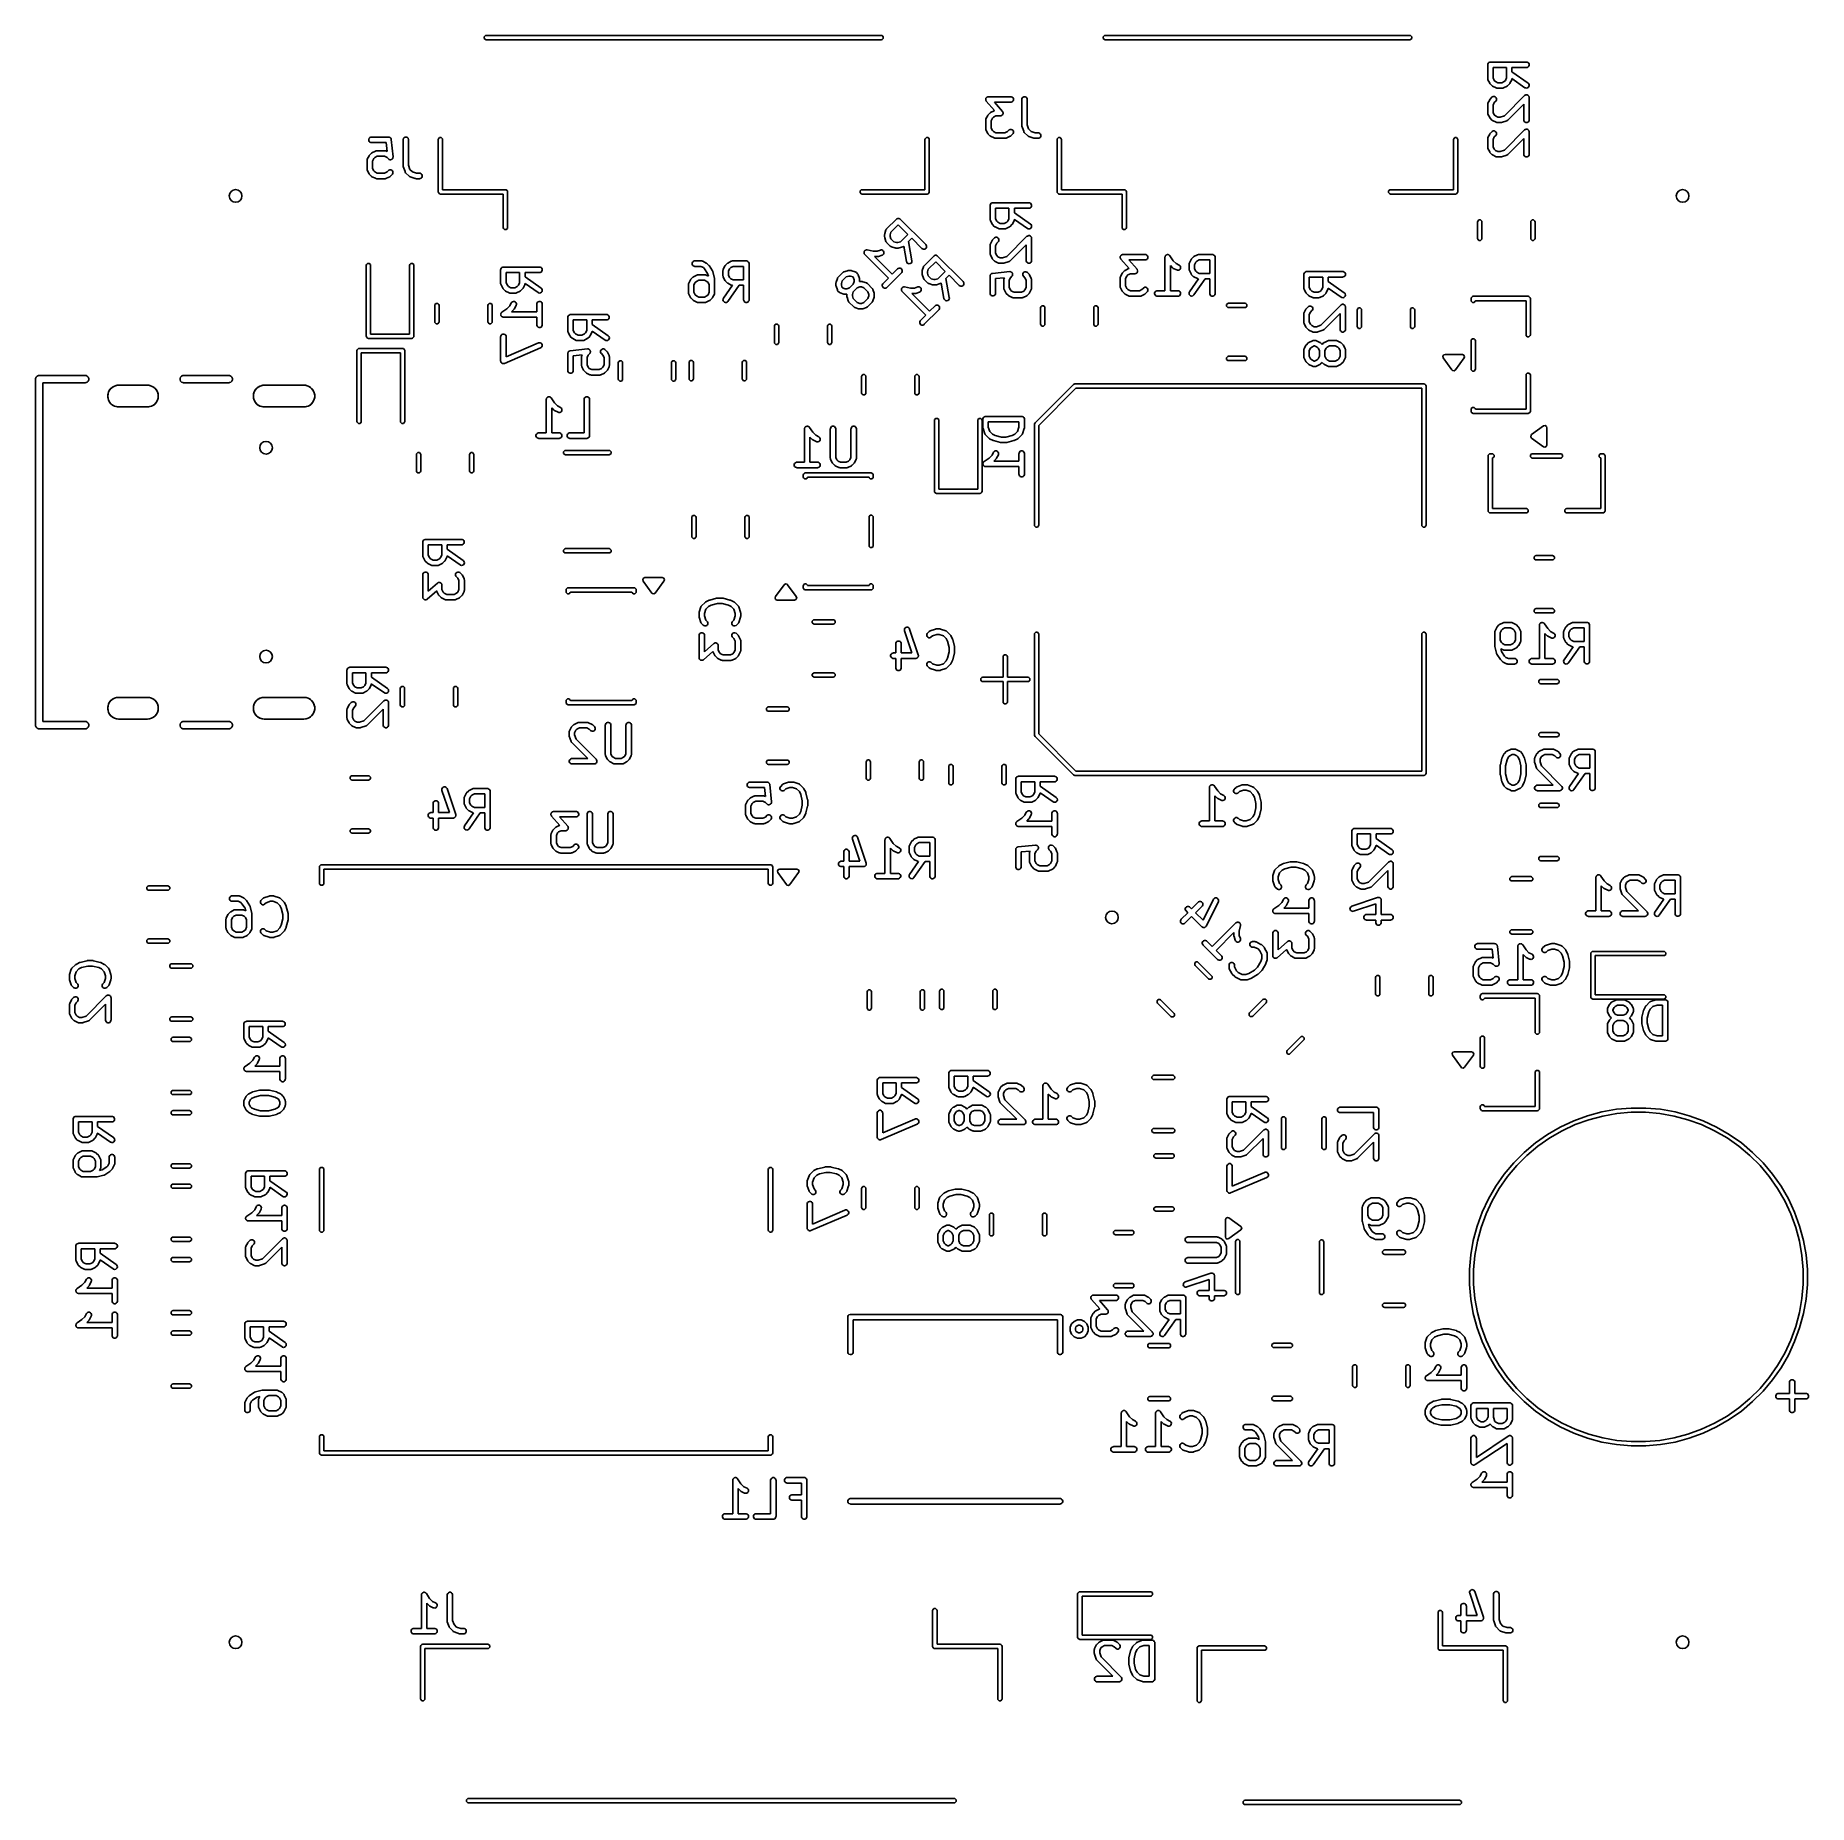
# Model space of a CAD drawing. Extents: x 4.81 to 6.74, y -4.83 to -2.9.
import ezdxf

# ---------------------------------------------------------------- set-up
doc = ezdxf.new("R2010")
doc.units = 0
doc.header["$MEASUREMENT"] = 0
doc.layers.add('BLACK', color=7, linetype='CONTINUOUS')

msp = doc.modelspace()

# ---------------------------------------------------------------- linework, layer by layer
at = {"layer": 'BLACK', "linetype": 'CONTINUOUS'}
for p, q in [((5.2976, -2.9032), (5.2988, -2.902)), ((5.2976, -2.905), (5.2976, -2.9032)), ((5.2988, -2.9063), (5.2976, -2.905)), ((5.2988, -2.902), (5.2997, -2.9018)), ((5.2997, -2.9065), (5.2988, -2.9063)), ((5.2997, -2.9018), (5.7301, -2.9018)), ((5.7301, -2.9065), (5.2997, -2.9065)), ((5.7301, -2.9018), (5.731, -2.902)), ((5.731, -2.9063), (5.7301, -2.9065)), ((5.731, -2.902), (5.7322, -2.9032)), ((5.7322, -2.905), (5.731, -2.9063)), ((5.7322, -2.9032), (5.7322, -2.905)), ((5.9718, -2.9032), (5.9731, -2.902)), ((5.9718, -2.905), (5.9718, -2.9032)), ((5.9731, -2.9063), (5.9718, -2.905)), ((5.9731, -2.902), (5.974, -2.9018)), ((5.974, -2.9065), (5.9731, -2.9063)), ((5.974, -2.9018), (6.3058, -2.9018)), ((6.3058, -2.9065), (5.974, -2.9065)), ((6.3058, -2.9018), (6.3068, -2.902)), ((6.3068, -2.9063), (6.3058, -2.9065)), ((6.3068, -2.902), (6.308, -2.9032)), ((6.308, -2.905), (6.3068, -2.9063)), ((6.308, -2.9032), (6.308, -2.905)), ((6.3907, -2.9332), (6.3912, -2.9321)), ((6.3907, -2.9338), (6.3907, -2.9332)), ((6.3907, -2.9488), (6.3907, -2.9338)), ((6.3912, -2.9321), (6.392, -2.9313)), ((6.392, -2.9313), (6.3931, -2.9309)), ((6.3931, -2.9309), (6.3936, -2.9308)), ((6.3936, -2.9308), (6.433, -2.9308)), ((6.433, -2.9308), (6.4336, -2.9309)), ((6.4336, -2.9309), (6.4346, -2.9313)), ((6.4346, -2.9313), (6.4355, -2.9321)), ((6.4355, -2.9354), (6.4346, -2.9362)), ((6.4355, -2.9321), (6.4359, -2.9332)), ((6.4359, -2.9343), (6.4355, -2.9354)), ((6.4359, -2.9332), (6.4359, -2.9343)), ((6.3907, -2.9493), (6.3907, -2.9488)), ((6.3908, -2.9494), (6.3907, -2.9493)), ((6.3908, -2.9496), (6.3908, -2.9494)), ((6.391, -2.9501), (6.3908, -2.9496)), ((6.3929, -2.9538), (6.391, -2.9501)), ((6.393, -2.9541), (6.3929, -2.9538)), ((6.3931, -2.9542), (6.393, -2.9541)), ((6.3932, -2.9543), (6.3931, -2.9542)), ((6.3931, -2.9542), (6.3931, -2.9542)), ((6.3932, -2.9544), (6.3932, -2.9543)), ((6.3934, -2.9546), (6.3932, -2.9544)), ((6.3953, -2.9565), (6.3934, -2.9546)), ((6.4113, -2.9367), (6.3966, -2.9367)), ((6.3966, -2.9367), (6.3966, -2.9481)), ((6.3966, -2.9481), (6.3979, -2.9508)), ((6.3979, -2.9508), (6.3991, -2.952)), ((6.3991, -2.952), (6.4018, -2.9533)), ((6.4018, -2.9533), (6.4061, -2.9533)), ((6.4061, -2.9533), (6.4088, -2.952)), ((6.4088, -2.952), (6.41, -2.9508)), ((6.41, -2.9508), (6.4113, -2.9481)), ((6.4113, -2.9481), (6.4113, -2.9367)), ((6.4145, -2.9546), (6.4126, -2.9565)), ((6.4147, -2.9544), (6.4145, -2.9546)), ((6.4148, -2.9542), (6.4147, -2.9543)), ((6.4147, -2.9543), (6.4147, -2.9544)), ((6.4149, -2.9541), (6.4148, -2.9542)), ((6.4148, -2.9542), (6.4148, -2.9542)), ((6.415, -2.9538), (6.4149, -2.9541)), ((6.4169, -2.9501), (6.415, -2.9538)), ((6.4171, -2.9496), (6.4169, -2.9501)), ((6.4172, -2.9493), (6.4171, -2.9494)), ((6.4171, -2.9494), (6.4171, -2.9496)), ((6.433, -2.9367), (6.4172, -2.9367)), ((6.4172, -2.9367), (6.4172, -2.9416)), ((6.4172, -2.9416), (6.4347, -2.9539)), ((6.4313, -2.9587), (6.4172, -2.9488)), ((6.4172, -2.9488), (6.4172, -2.9493)), ((6.4336, -2.9367), (6.433, -2.9367)), ((6.4346, -2.9362), (6.4336, -2.9367)), ((6.4347, -2.9539), (6.4351, -2.9542)), ((6.4351, -2.9542), (6.4358, -2.9552)), ((6.4358, -2.9552), (6.436, -2.9563)), ((5.8438, -2.9719), (5.8439, -2.9714)), ((5.8439, -2.972), (5.8438, -2.9719)), ((5.8439, -2.9708), (5.8441, -2.9703)), ((5.8439, -2.9709), (5.8439, -2.9708)), ((5.8439, -2.971), (5.8439, -2.9709)), ((5.8439, -2.9714), (5.8439, -2.971)), ((5.8439, -2.9721), (5.8439, -2.972)), ((5.844, -2.9726), (5.8439, -2.9721)), ((5.8442, -2.973), (5.844, -2.9726)), ((5.8441, -2.9703), (5.8443, -2.9699)), ((5.8443, -2.9731), (5.8442, -2.973)), ((5.8443, -2.9699), (5.8444, -2.9698)), ((5.8443, -2.9732), (5.8443, -2.9731)), ((5.8444, -2.9732), (5.8443, -2.9732)), ((5.8444, -2.9697), (5.8448, -2.9694)), ((5.8444, -2.9698), (5.8444, -2.9697)), ((5.8445, -2.9735), (5.8444, -2.9732)), ((5.8535, -2.9837), (5.8445, -2.9735)), ((5.8448, -2.9694), (5.8451, -2.9691)), ((5.8451, -2.9691), (5.8452, -2.969)), ((5.8452, -2.969), (5.8453, -2.969)), ((5.8453, -2.969), (5.8457, -2.9688)), ((5.8457, -2.9688), (5.8462, -2.9686)), ((5.8462, -2.9686), (5.8463, -2.9686)), ((5.8463, -2.9686), (5.8464, -2.9686)), ((5.8464, -2.9686), (5.8464, -2.9686)), ((5.8464, -2.9686), (5.8468, -2.9686)), ((5.8468, -2.9686), (5.8711, -2.9686)), ((5.8711, -2.9745), (5.8533, -2.9745)), ((5.8533, -2.9745), (5.8621, -2.9846)), ((5.8711, -2.9686), (5.8717, -2.9686)), ((5.8717, -2.9744), (5.8711, -2.9745)), ((5.8717, -2.9686), (5.8728, -2.9691)), ((5.8728, -2.974), (5.8717, -2.9744)), ((5.8728, -2.9691), (5.8736, -2.9699)), ((5.8736, -2.9732), (5.8728, -2.974)), ((5.8736, -2.9699), (5.874, -2.971)), ((5.874, -2.9721), (5.8736, -2.9732)), ((5.874, -2.971), (5.874, -2.9721)), ((5.8832, -2.971), (5.8837, -2.9699)), ((5.8832, -2.9715), (5.8832, -2.971)), ((5.8832, -2.9997), (5.8832, -2.9715)), ((5.8837, -2.9699), (5.8845, -2.9691)), ((5.8845, -2.9691), (5.8855, -2.9686)), ((5.8855, -2.9686), (5.8867, -2.9686)), ((5.8867, -2.9686), (5.8878, -2.9691)), ((5.8878, -2.9691), (5.8886, -2.9699)), ((5.8886, -2.9699), (5.889, -2.971)), ((5.889, -2.971), (5.8891, -2.9715)), ((5.8891, -2.9715), (5.8891, -2.9992)), ((6.391, -2.9756), (6.3929, -2.9718)), ((6.3929, -2.9718), (6.393, -2.9716)), ((6.393, -2.9716), (6.3931, -2.9715)), ((6.3931, -2.9714), (6.3932, -2.9713)), ((6.3931, -2.9715), (6.3931, -2.9714)), ((6.3932, -2.9713), (6.3934, -2.9711)), ((6.3932, -2.9713), (6.3932, -2.9713)), ((6.3934, -2.9711), (6.3953, -2.9692)), ((6.3955, -2.9567), (6.3953, -2.9565)), ((6.3953, -2.9692), (6.3957, -2.9688)), ((6.3956, -2.9567), (6.3955, -2.9567)), ((6.3957, -2.9568), (6.3956, -2.9567)), ((6.3958, -2.9569), (6.3957, -2.9568)), ((6.3957, -2.9568), (6.3957, -2.9568)), ((6.3957, -2.9688), (6.3968, -2.9684)), ((6.3961, -2.957), (6.3958, -2.9569)), ((6.3998, -2.9589), (6.3961, -2.957)), ((6.3968, -2.9684), (6.398, -2.9684)), ((6.3995, -2.9734), (6.3979, -2.9749)), ((6.398, -2.9684), (6.399, -2.9688)), ((6.399, -2.9688), (6.3998, -2.9696)), ((6.3998, -2.9729), (6.3995, -2.9734)), ((6.4004, -2.9591), (6.3998, -2.9589)), ((6.3998, -2.9696), (6.4003, -2.9707)), ((6.4003, -2.9718), (6.3998, -2.9729)), ((6.4003, -2.9707), (6.4003, -2.9718)), ((6.4005, -2.9591), (6.4004, -2.9591)), ((6.4006, -2.9592), (6.4005, -2.9591)), ((6.4011, -2.9592), (6.4006, -2.9592)), ((6.4068, -2.9592), (6.4011, -2.9592)), ((6.4073, -2.9592), (6.4068, -2.9592)), ((6.4074, -2.9591), (6.4073, -2.9592)), ((6.4075, -2.9591), (6.4074, -2.9591)), ((6.4081, -2.9589), (6.4075, -2.9591)), ((6.4118, -2.957), (6.4081, -2.9589)), ((6.4089, -2.9893), (6.4309, -2.9673)), ((6.4121, -2.9569), (6.4118, -2.957)), ((6.4122, -2.9568), (6.4121, -2.9568)), ((6.4121, -2.9568), (6.4121, -2.9569)), ((6.4123, -2.9567), (6.4122, -2.9568)), ((6.4124, -2.9567), (6.4123, -2.9567)), ((6.4126, -2.9565), (6.4124, -2.9567)), ((6.4309, -2.9673), (6.4314, -2.9669)), ((6.4318, -2.959), (6.4313, -2.9587)), ((6.4314, -2.9669), (6.4321, -2.9666)), ((6.4329, -2.9592), (6.4318, -2.959)), ((6.4321, -2.9666), (6.4324, -2.9665)), ((6.4324, -2.9665), (6.4336, -2.9665)), ((6.4341, -2.959), (6.4329, -2.9592)), ((6.4336, -2.9665), (6.4346, -2.9669)), ((6.435, -2.9584), (6.4341, -2.959)), ((6.4346, -2.9669), (6.4355, -2.9678)), ((6.4357, -2.9575), (6.435, -2.9584)), ((6.4355, -2.9678), (6.4357, -2.9684)), ((6.436, -2.9563), (6.4357, -2.9575)), ((6.4357, -2.9684), (6.4359, -2.9688)), ((6.4359, -2.9688), (6.436, -2.9694)), ((6.436, -2.9694), (6.436, -2.9938)), ((5.8438, -2.994), (5.8439, -2.9935)), ((5.8438, -3.0034), (5.8438, -2.994)), ((5.8439, -2.9933), (5.8441, -2.9927)), ((5.8439, -2.9934), (5.8439, -2.9933)), ((5.8439, -2.9935), (5.8439, -2.9934)), ((5.8441, -2.9927), (5.846, -2.989)), ((5.846, -2.989), (5.8461, -2.9887)), ((5.8461, -2.9887), (5.8462, -2.9886)), ((5.8462, -2.9886), (5.8463, -2.9885)), ((5.8462, -2.9886), (5.8462, -2.9886)), ((5.8463, -2.9885), (5.8464, -2.9884)), ((5.8464, -2.9884), (5.8465, -2.9882)), ((5.8465, -2.9882), (5.8484, -2.9863)), ((5.8484, -2.9863), (5.8486, -2.9861)), ((5.8486, -2.9861), (5.8487, -2.9861)), ((5.8487, -2.9861), (5.8488, -2.986)), ((5.8488, -2.986), (5.8489, -2.986)), ((5.8489, -2.9859), (5.8492, -2.9858)), ((5.8489, -2.986), (5.8489, -2.9859)), ((5.8492, -2.9858), (5.8529, -2.9839)), ((5.8511, -2.992), (5.8497, -2.9947)), ((5.8523, -2.9908), (5.8511, -2.992)), ((5.8549, -2.9895), (5.8523, -2.9908)), ((5.8529, -2.9839), (5.8535, -2.9837)), ((5.8599, -2.9895), (5.8549, -2.9895)), ((5.8602, -2.9895), (5.8599, -2.9895)), ((5.8603, -2.9895), (5.8602, -2.9895)), ((5.8605, -2.9894), (5.8603, -2.9894)), ((5.8603, -2.9894), (5.8603, -2.9895)), ((5.8609, -2.9892), (5.8605, -2.9894)), ((5.8614, -2.9891), (5.8609, -2.9892)), ((5.8615, -2.989), (5.8614, -2.989)), ((5.8614, -2.989), (5.8614, -2.9891)), ((5.8619, -2.9887), (5.8615, -2.989)), ((5.8622, -2.9883), (5.8619, -2.9887)), ((5.8621, -2.9846), (5.8623, -2.9848)), ((5.8623, -2.9882), (5.8622, -2.9883)), ((5.8623, -2.9848), (5.8623, -2.9849)), ((5.8623, -2.9849), (5.8624, -2.9849)), ((5.8625, -2.9877), (5.8623, -2.9882)), ((5.8623, -2.9882), (5.8623, -2.9882)), ((5.8624, -2.9849), (5.8624, -2.9851)), ((5.8624, -2.9851), (5.8626, -2.9855)), ((5.8627, -2.9873), (5.8625, -2.9877)), ((5.8626, -2.9855), (5.8628, -2.986)), ((5.8628, -2.9871), (5.8627, -2.9872)), ((5.8627, -2.9872), (5.8627, -2.9873)), ((5.8628, -2.986), (5.8628, -2.9861)), ((5.8628, -2.9861), (5.8628, -2.9862)), ((5.8628, -2.9862), (5.8628, -2.9866)), ((5.8628, -2.9866), (5.8628, -2.9871)), ((6.3907, -2.9763), (6.3908, -2.9762)), ((6.3907, -2.9769), (6.3907, -2.9763)), ((6.3907, -2.9863), (6.3907, -2.9769)), ((6.3907, -2.9868), (6.3907, -2.9863)), ((6.3908, -2.9869), (6.3907, -2.9868)), ((6.3908, -2.9761), (6.391, -2.9756)), ((6.3908, -2.9762), (6.3908, -2.9761)), ((6.3908, -2.987), (6.3908, -2.9869)), ((6.391, -2.9876), (6.3908, -2.987)), ((6.3929, -2.9913), (6.391, -2.9876)), ((6.393, -2.9916), (6.3929, -2.9913)), ((6.3931, -2.9917), (6.393, -2.9916)), ((6.3932, -2.9918), (6.3931, -2.9917)), ((6.3931, -2.9917), (6.3931, -2.9917)), ((6.3932, -2.9919), (6.3932, -2.9918)), ((6.3934, -2.9921), (6.3932, -2.9919)), ((6.3953, -2.994), (6.3934, -2.9921)), ((6.3955, -2.9942), (6.3953, -2.994)), ((6.3979, -2.9749), (6.3966, -2.9776)), ((6.3966, -2.9776), (6.3966, -2.9856)), ((6.3966, -2.9856), (6.3979, -2.9883)), ((6.3979, -2.9883), (6.3991, -2.9895)), ((6.3991, -2.9895), (6.4018, -2.9908)), ((6.4018, -2.9908), (6.4044, -2.9908)), ((6.4044, -2.9908), (6.4089, -2.9893)), ((6.4126, -2.994), (6.4121, -2.9943)), ((6.4301, -2.9765), (6.4126, -2.994)), ((6.4301, -2.9938), (6.4301, -2.9765)), ((6.4301, -2.9943), (6.4301, -2.9938)), ((6.436, -2.9938), (6.4359, -2.9943)), ((5.1722, -3.0139), (5.173, -3.0131)), ((5.173, -3.0131), (5.1741, -3.0126)), ((5.1741, -3.0126), (5.1746, -3.0126)), ((5.1746, -3.0126), (5.1934, -3.0126)), ((5.1934, -3.0126), (5.1936, -3.0126)), ((5.1936, -3.0126), (5.1937, -3.0126)), ((5.1937, -3.0126), (5.1937, -3.0126)), ((5.1937, -3.0126), (5.194, -3.0126)), ((5.194, -3.0126), (5.1944, -3.0128)), ((5.1944, -3.0128), (5.1948, -3.0129)), ((5.1948, -3.0129), (5.1949, -3.013)), ((5.1949, -3.013), (5.195, -3.0131)), ((5.195, -3.0131), (5.1953, -3.0134)), ((5.1953, -3.0134), (5.1957, -3.0137)), ((5.2097, -3.0139), (5.2105, -3.0131)), ((5.2105, -3.0131), (5.2115, -3.0126)), ((5.2115, -3.0126), (5.2127, -3.0126)), ((5.2127, -3.0126), (5.2138, -3.0131)), ((5.2138, -3.0131), (5.2146, -3.0139)), ((5.2476, -3.0143), (5.2488, -3.013)), ((5.2488, -3.013), (5.2506, -3.013)), ((5.2506, -3.013), (5.2519, -3.0143)), ((5.7779, -3.0143), (5.7792, -3.013)), ((5.7792, -3.013), (5.781, -3.013)), ((5.781, -3.013), (5.7822, -3.0143)), ((5.8439, -3.004), (5.8438, -3.0034)), ((5.8439, -3.0041), (5.8439, -3.004)), ((5.8439, -3.0042), (5.8439, -3.0041)), ((5.8441, -3.0047), (5.8439, -3.0042)), ((5.846, -3.0085), (5.8441, -3.0047)), ((5.8461, -3.0087), (5.846, -3.0085)), ((5.8462, -3.0088), (5.8461, -3.0087)), ((5.8462, -3.0089), (5.8462, -3.0088)), ((5.8463, -3.009), (5.8462, -3.0089)), ((5.8464, -3.009), (5.8463, -3.009)), ((5.8465, -3.0092), (5.8464, -3.009)), ((5.8484, -3.0111), (5.8465, -3.0092)), ((5.8486, -3.0113), (5.8484, -3.0111)), ((5.8487, -3.0114), (5.8486, -3.0113)), ((5.8488, -3.0114), (5.8487, -3.0114)), ((5.8489, -3.0115), (5.8488, -3.0114)), ((5.8492, -3.0117), (5.8489, -3.0115)), ((5.8489, -3.0115), (5.8489, -3.0115)), ((5.8529, -3.0135), (5.8492, -3.0117)), ((5.8497, -2.9947), (5.8497, -3.0027)), ((5.8497, -3.0027), (5.8511, -3.0054)), ((5.8511, -3.0054), (5.8523, -3.0066)), ((5.8523, -3.0066), (5.8549, -3.008)), ((5.8549, -3.008), (5.8648, -3.008)), ((5.8648, -3.008), (5.8675, -3.0066)), ((5.8706, -3.0117), (5.8668, -3.0135)), ((5.8675, -3.0066), (5.869, -3.0051)), ((5.869, -3.0051), (5.8695, -3.0047)), ((5.8695, -3.0047), (5.8705, -3.0043)), ((5.8705, -3.0043), (5.8717, -3.0043)), ((5.8708, -3.0115), (5.8706, -3.0117)), ((5.8709, -3.0115), (5.8708, -3.0115)), ((5.871, -3.0114), (5.8709, -3.0115)), ((5.8711, -3.0114), (5.871, -3.0114)), ((5.8713, -3.0111), (5.8711, -3.0113)), ((5.8711, -3.0113), (5.8711, -3.0114)), ((5.8732, -3.0092), (5.8713, -3.0111)), ((5.8717, -3.0043), (5.8728, -3.0047)), ((5.8728, -3.0047), (5.8736, -3.0055)), ((5.8736, -3.0088), (5.8732, -3.0092)), ((5.8736, -3.0055), (5.874, -3.0066)), ((5.874, -3.0077), (5.8736, -3.0088)), ((5.874, -3.0066), (5.874, -3.0077)), ((5.8832, -2.9999), (5.8832, -2.9997)), ((5.8832, -3), (5.8832, -2.9999)), ((5.8832, -3.0001), (5.8832, -3)), ((5.8832, -3.0002), (5.8832, -3.0001)), ((5.8833, -3.0003), (5.8832, -3.0002)), ((5.8833, -3.0006), (5.8833, -3.0003)), ((5.8852, -3.0062), (5.8833, -3.0006)), ((5.8854, -3.0067), (5.8852, -3.0062)), ((5.8855, -3.0068), (5.8854, -3.0067)), ((5.8855, -3.0069), (5.8855, -3.0068)), ((5.8859, -3.0074), (5.8855, -3.0069)), ((5.8897, -3.0111), (5.8859, -3.0074)), ((5.8891, -2.9992), (5.8906, -3.0037)), ((5.8901, -3.0115), (5.8897, -3.0111)), ((5.8902, -3.0115), (5.8901, -3.0115)), ((5.8903, -3.0116), (5.8902, -3.0115)), ((5.8908, -3.0118), (5.8903, -3.0116)), ((5.8906, -3.0037), (5.8933, -3.0065)), ((5.8964, -3.0137), (5.8908, -3.0118)), ((5.8933, -3.0065), (5.8979, -3.008)), ((5.8979, -3.008), (5.9011, -3.008)), ((5.9011, -3.008), (5.9017, -3.008)), ((5.9017, -3.008), (5.9028, -3.0085)), ((5.9028, -3.0134), (5.9017, -3.0138)), ((5.9028, -3.0085), (5.9036, -3.0093)), ((5.9036, -3.0125), (5.9028, -3.0134)), ((5.9036, -3.0093), (5.904, -3.0103)), ((5.904, -3.0115), (5.9036, -3.0125)), ((5.904, -3.0103), (5.904, -3.0115)), ((5.9218, -3.0143), (5.9231, -3.013)), ((5.9231, -3.013), (5.9249, -3.013)), ((5.9249, -3.013), (5.9261, -3.0143)), ((6.3537, -3.0143), (6.3549, -3.013)), ((6.3549, -3.013), (6.3568, -3.013)), ((6.3568, -3.013), (6.358, -3.0143)), ((6.3908, -3.0136), (6.391, -3.0131)), ((6.391, -3.0131), (6.3929, -3.0093)), ((6.3929, -3.0093), (6.393, -3.0091)), ((6.393, -3.0091), (6.3931, -3.009)), ((6.3931, -3.0089), (6.3932, -3.0088)), ((6.3931, -3.009), (6.3931, -3.0089)), ((6.3932, -3.0088), (6.3934, -3.0085)), ((6.3932, -3.0088), (6.3932, -3.0088)), ((6.3934, -3.0085), (6.3953, -3.0067)), ((6.3953, -3.0067), (6.3957, -3.0063)), ((6.3956, -2.9942), (6.3955, -2.9942)), ((6.3957, -2.9943), (6.3956, -2.9942)), ((6.3958, -2.9944), (6.3957, -2.9943)), ((6.3957, -2.9943), (6.3957, -2.9943)), ((6.3957, -3.0063), (6.3968, -3.0059)), ((6.3961, -2.9945), (6.3958, -2.9944)), ((6.3998, -2.9964), (6.3961, -2.9945)), ((6.3979, -3.0124), (6.3966, -3.0151)), ((6.3968, -3.0059), (6.398, -3.0059)), ((6.3995, -3.0109), (6.3979, -3.0124)), ((6.398, -3.0059), (6.399, -3.0063)), ((6.399, -3.0063), (6.3998, -3.0071)), ((6.3998, -3.0104), (6.3995, -3.0109)), ((6.4004, -2.9966), (6.3998, -2.9964)), ((6.3998, -3.0071), (6.4003, -3.0082)), ((6.4003, -3.0093), (6.3998, -3.0104)), ((6.4003, -3.0082), (6.4003, -3.0093)), ((6.4005, -2.9966), (6.4004, -2.9966)), ((6.4006, -2.9967), (6.4005, -2.9966)), ((6.4011, -2.9967), (6.4006, -2.9967)), ((6.4049, -2.9967), (6.4011, -2.9967)), ((6.4052, -2.9967), (6.4049, -2.9967)), ((6.4053, -2.9967), (6.4052, -2.9967)), ((6.4054, -2.9967), (6.4053, -2.9967)), ((6.4055, -2.9967), (6.4054, -2.9967)), ((6.4058, -2.9966), (6.4055, -2.9966)), ((6.4055, -2.9966), (6.4055, -2.9967)), ((6.4114, -2.9947), (6.4058, -2.9966)), ((6.4089, -3.0268), (6.4309, -3.0048)), ((6.412, -2.9945), (6.4114, -2.9947)), ((6.4121, -2.9943), (6.412, -2.9944)), ((6.412, -2.9944), (6.412, -2.9945)), ((6.4305, -2.9954), (6.4301, -2.9943)), ((6.4314, -2.9962), (6.4305, -2.9954)), ((6.4309, -3.0048), (6.4314, -3.0044)), ((6.4324, -2.9967), (6.4314, -2.9962)), ((6.4314, -3.0044), (6.4321, -3.0041)), ((6.4321, -3.0041), (6.4324, -3.004)), ((6.4336, -2.9967), (6.4324, -2.9967)), ((6.4324, -3.004), (6.4336, -3.004)), ((6.4346, -2.9962), (6.4336, -2.9967)), ((6.4336, -3.004), (6.4346, -3.0044)), ((6.4355, -2.9954), (6.4346, -2.9962)), ((6.4346, -3.0044), (6.4355, -3.0052)), ((6.4359, -2.9943), (6.4355, -2.9954)), ((6.4355, -3.0052), (6.4357, -3.0059)), ((6.4357, -3.0059), (6.4359, -3.0063)), ((6.4359, -3.0063), (6.436, -3.0069)), ((6.436, -3.0069), (6.436, -3.0313)), ((5.1717, -3.015), (5.1722, -3.0139)), ((5.1717, -3.0161), (5.1717, -3.015)), ((5.1722, -3.0172), (5.1717, -3.0161)), ((5.172, -3.033), (5.1721, -3.0327)), ((5.1721, -3.0327), (5.1722, -3.0326)), ((5.173, -3.018), (5.1722, -3.0172)), ((5.1722, -3.0326), (5.1723, -3.0325)), ((5.1722, -3.0326), (5.1722, -3.0326)), ((5.1723, -3.0325), (5.1724, -3.0324)), ((5.1724, -3.0324), (5.1725, -3.0322)), ((5.1725, -3.0322), (5.1744, -3.0303)), ((5.1741, -3.0184), (5.173, -3.018)), ((5.1746, -3.0185), (5.1741, -3.0184)), ((5.1744, -3.0303), (5.1746, -3.0301)), ((5.1907, -3.0185), (5.1746, -3.0185)), ((5.1746, -3.0301), (5.1747, -3.0301)), ((5.1747, -3.0301), (5.1748, -3.03)), ((5.1748, -3.03), (5.1749, -3.03)), ((5.1749, -3.0299), (5.1752, -3.0298)), ((5.1749, -3.03), (5.1749, -3.0299)), ((5.1752, -3.0298), (5.1789, -3.0279)), ((5.1789, -3.0279), (5.1795, -3.0277)), ((5.1795, -3.0277), (5.1796, -3.0277)), ((5.1796, -3.0277), (5.1797, -3.0276)), ((5.1797, -3.0276), (5.1803, -3.0276)), ((5.1803, -3.0276), (5.1896, -3.0276)), ((5.1896, -3.0276), (5.1902, -3.0276)), ((5.1902, -3.0276), (5.1903, -3.0277)), ((5.1903, -3.0277), (5.1904, -3.0277)), ((5.1904, -3.0277), (5.1909, -3.0279)), ((5.1917, -3.0283), (5.1907, -3.0185)), ((5.1909, -3.0279), (5.1917, -3.0283)), ((5.1957, -3.0137), (5.1957, -3.0138)), ((5.1957, -3.0138), (5.1958, -3.0139)), ((5.1958, -3.0139), (5.196, -3.0143)), ((5.196, -3.0143), (5.1962, -3.0147)), ((5.1962, -3.0147), (5.1962, -3.0149)), ((5.1962, -3.0149), (5.1963, -3.015)), ((5.1963, -3.015), (5.1963, -3.015)), ((5.1963, -3.015), (5.1963, -3.0152)), ((5.1963, -3.0152), (5.1982, -3.034)), ((5.2092, -3.015), (5.2097, -3.0139)), ((5.2092, -3.0155), (5.2092, -3.015)), ((5.2092, -3.0437), (5.2092, -3.0155)), ((5.2146, -3.0139), (5.215, -3.015)), ((5.215, -3.015), (5.2151, -3.0155)), ((5.2151, -3.0155), (5.2151, -3.0432)), ((5.2474, -3.0152), (5.2476, -3.0143)), ((5.2474, -3.0722), (5.2474, -3.0152)), ((5.2519, -3.0143), (5.2521, -3.0152)), ((5.2521, -3.0152), (5.2521, -3.0699)), ((5.7777, -3.0152), (5.7779, -3.0143)), ((5.7777, -3.0699), (5.7777, -3.0152)), ((5.7822, -3.0143), (5.7824, -3.0152)), ((5.7824, -3.0152), (5.7824, -3.0722)), ((5.8535, -3.0138), (5.8529, -3.0135)), ((5.8536, -3.0138), (5.8535, -3.0138)), ((5.8537, -3.0138), (5.8536, -3.0138)), ((5.8543, -3.0139), (5.8537, -3.0138)), ((5.8655, -3.0139), (5.8543, -3.0139)), ((5.8661, -3.0138), (5.8655, -3.0139)), ((5.8662, -3.0138), (5.8661, -3.0138)), ((5.8663, -3.0138), (5.8662, -3.0138)), ((5.8668, -3.0135), (5.8663, -3.0138)), ((5.8967, -3.0138), (5.8964, -3.0137)), ((5.8968, -3.0138), (5.8967, -3.0138)), ((5.8969, -3.0138), (5.8968, -3.0138)), ((5.897, -3.0138), (5.8969, -3.0138)), ((5.8971, -3.0138), (5.897, -3.0138)), ((5.8974, -3.0139), (5.8971, -3.0138)), ((5.9011, -3.0139), (5.8974, -3.0139)), ((5.9017, -3.0138), (5.9011, -3.0139)), ((5.9216, -3.0152), (5.9218, -3.0143)), ((5.9216, -3.0722), (5.9216, -3.0152)), ((5.9261, -3.0143), (5.9263, -3.0152)), ((5.9263, -3.0152), (5.9263, -3.0699)), ((6.3535, -3.0152), (6.3537, -3.0143)), ((6.3535, -3.0699), (6.3535, -3.0152)), ((6.358, -3.0143), (6.3582, -3.0152)), ((6.3582, -3.0152), (6.3582, -3.0722)), ((6.3907, -3.0138), (6.3908, -3.0137)), ((6.3907, -3.0144), (6.3907, -3.0138)), ((6.3907, -3.0238), (6.3907, -3.0144)), ((6.3907, -3.0243), (6.3907, -3.0238)), ((6.3908, -3.0244), (6.3907, -3.0243)), ((6.3908, -3.0137), (6.3908, -3.0136)), ((6.3908, -3.0245), (6.3908, -3.0244)), ((6.391, -3.0251), (6.3908, -3.0245)), ((6.3929, -3.0288), (6.391, -3.0251)), ((6.393, -3.0291), (6.3929, -3.0288)), ((6.3931, -3.0292), (6.393, -3.0291)), ((6.3932, -3.0293), (6.3931, -3.0292)), ((6.3931, -3.0292), (6.3931, -3.0292)), ((6.3932, -3.0294), (6.3932, -3.0293)), ((6.3934, -3.0296), (6.3932, -3.0294)), ((6.3953, -3.0315), (6.3934, -3.0296)), ((6.3955, -3.0317), (6.3953, -3.0315)), ((6.3956, -3.0317), (6.3955, -3.0317)), ((6.3957, -3.0318), (6.3956, -3.0317)), ((6.3958, -3.0319), (6.3957, -3.0318)), ((6.3957, -3.0318), (6.3957, -3.0318)), ((6.3961, -3.032), (6.3958, -3.0319)), ((6.3998, -3.0339), (6.3961, -3.032)), ((6.3966, -3.0151), (6.3966, -3.0231)), ((6.3966, -3.0231), (6.3979, -3.0258)), ((6.3979, -3.0258), (6.3991, -3.027)), ((6.3991, -3.027), (6.4018, -3.0283)), ((6.4018, -3.0283), (6.4044, -3.0283)), ((6.4044, -3.0283), (6.4089, -3.0268)), ((6.4114, -3.0322), (6.4058, -3.0341)), ((6.412, -3.032), (6.4114, -3.0322)), ((6.4121, -3.0318), (6.412, -3.0319)), ((6.412, -3.0319), (6.412, -3.032)), ((6.4126, -3.0315), (6.4121, -3.0318)), ((6.4301, -3.014), (6.4126, -3.0315)), ((6.4301, -3.0313), (6.4301, -3.014)), ((6.4301, -3.0318), (6.4301, -3.0313)), ((6.4305, -3.0329), (6.4301, -3.0318)), ((6.4359, -3.0318), (6.4355, -3.0329)), ((6.436, -3.0313), (6.4359, -3.0318)), ((5.1698, -3.038), (5.1699, -3.0375)), ((5.1698, -3.0474), (5.1698, -3.038)), ((5.1699, -3.048), (5.1698, -3.0474)), ((5.1699, -3.0373), (5.1701, -3.0367)), ((5.1699, -3.0374), (5.1699, -3.0373)), ((5.1699, -3.0375), (5.1699, -3.0374)), ((5.1699, -3.0481), (5.1699, -3.048)), ((5.1699, -3.0482), (5.1699, -3.0481)), ((5.1701, -3.0487), (5.1699, -3.0482)), ((5.1701, -3.0367), (5.172, -3.033)), ((5.172, -3.0525), (5.1701, -3.0487)), ((5.1771, -3.036), (5.1757, -3.0387)), ((5.1757, -3.0387), (5.1757, -3.0467)), ((5.1757, -3.0467), (5.1771, -3.0494)), ((5.1783, -3.0348), (5.1771, -3.036)), ((5.1771, -3.0494), (5.1783, -3.0506)), ((5.1809, -3.0335), (5.1783, -3.0348)), ((5.1783, -3.0506), (5.1809, -3.052)), ((5.1889, -3.0335), (5.1809, -3.0335)), ((5.1809, -3.052), (5.1889, -3.052)), ((5.1916, -3.0348), (5.1889, -3.0335)), ((5.1889, -3.052), (5.1916, -3.0506)), ((5.1932, -3.0364), (5.1916, -3.0348)), ((5.1916, -3.0506), (5.1932, -3.0491)), ((5.1936, -3.0367), (5.1932, -3.0364)), ((5.1932, -3.0491), (5.1936, -3.0487)), ((5.1937, -3.0368), (5.1936, -3.0367)), ((5.1936, -3.0487), (5.1947, -3.0483)), ((5.1939, -3.0369), (5.1937, -3.0368)), ((5.1943, -3.037), (5.1939, -3.0369)), ((5.1947, -3.0372), (5.1943, -3.037)), ((5.1948, -3.0372), (5.1947, -3.0372)), ((5.1947, -3.0483), (5.1958, -3.0483)), ((5.195, -3.0372), (5.1948, -3.0372)), ((5.1954, -3.0372), (5.195, -3.0372)), ((5.1958, -3.0372), (5.1954, -3.0372)), ((5.196, -3.0371), (5.1958, -3.0372)), ((5.1958, -3.0483), (5.1969, -3.0487)), ((5.1961, -3.0371), (5.196, -3.0371)), ((5.1965, -3.0369), (5.1961, -3.0371)), ((5.1969, -3.0367), (5.1965, -3.0369)), ((5.197, -3.0366), (5.1969, -3.0367)), ((5.1969, -3.0487), (5.1977, -3.0495)), ((5.1971, -3.0366), (5.197, -3.0366)), ((5.1974, -3.0362), (5.1971, -3.0366)), ((5.1977, -3.0359), (5.1974, -3.0362)), ((5.1978, -3.0358), (5.1977, -3.0359)), ((5.1977, -3.0495), (5.1981, -3.0506)), ((5.1981, -3.0517), (5.1977, -3.0528)), ((5.1979, -3.0357), (5.1978, -3.0358)), ((5.198, -3.0353), (5.1979, -3.0357)), ((5.1981, -3.0349), (5.198, -3.0353)), ((5.1982, -3.0346), (5.1981, -3.0347)), ((5.1981, -3.0347), (5.1981, -3.0349)), ((5.1981, -3.0506), (5.1981, -3.0517)), ((5.1982, -3.034), (5.1982, -3.0346)), ((5.2092, -3.0439), (5.2092, -3.0437)), ((5.2092, -3.044), (5.2092, -3.0439)), ((5.2092, -3.0441), (5.2092, -3.044)), ((5.2092, -3.0442), (5.2092, -3.0441)), ((5.2093, -3.0443), (5.2092, -3.0442)), ((5.2093, -3.0446), (5.2093, -3.0443)), ((5.2112, -3.0502), (5.2093, -3.0446)), ((5.2114, -3.0507), (5.2112, -3.0502)), ((5.2115, -3.0508), (5.2114, -3.0507)), ((5.2115, -3.0509), (5.2115, -3.0508)), ((5.2119, -3.0514), (5.2115, -3.0509)), ((5.2157, -3.0551), (5.2119, -3.0514)), ((5.2151, -3.0432), (5.2166, -3.0477)), ((5.2166, -3.0477), (5.2193, -3.0505)), ((5.2193, -3.0505), (5.2239, -3.052)), ((5.2239, -3.052), (5.2271, -3.052)), ((5.2271, -3.052), (5.2277, -3.052)), ((5.2277, -3.052), (5.2288, -3.0525)), ((6.4004, -3.0341), (6.3998, -3.0339)), ((6.4005, -3.0341), (6.4004, -3.0341)), ((6.4006, -3.0342), (6.4005, -3.0341)), ((6.4011, -3.0342), (6.4006, -3.0342)), ((6.4049, -3.0342), (6.4011, -3.0342)), ((6.4052, -3.0342), (6.4049, -3.0342)), ((6.4053, -3.0342), (6.4052, -3.0342)), ((6.4054, -3.0342), (6.4053, -3.0342)), ((6.4055, -3.0342), (6.4054, -3.0342)), ((6.4058, -3.0341), (6.4055, -3.0341)), ((6.4055, -3.0341), (6.4055, -3.0342)), ((6.4314, -3.0337), (6.4305, -3.0329)), ((6.4324, -3.0342), (6.4314, -3.0337)), ((6.4336, -3.0342), (6.4324, -3.0342)), ((6.4346, -3.0337), (6.4336, -3.0342)), ((6.4355, -3.0329), (6.4346, -3.0337)), ((5.1721, -3.0527), (5.172, -3.0525)), ((5.1722, -3.0528), (5.1721, -3.0527)), ((5.1722, -3.0529), (5.1722, -3.0528)), ((5.1723, -3.053), (5.1722, -3.0529)), ((5.1724, -3.053), (5.1723, -3.053)), ((5.1725, -3.0532), (5.1724, -3.053)), ((5.1744, -3.0551), (5.1725, -3.0532)), ((5.1746, -3.0553), (5.1744, -3.0551)), ((5.1747, -3.0554), (5.1746, -3.0553)), ((5.1748, -3.0554), (5.1747, -3.0554)), ((5.1749, -3.0555), (5.1748, -3.0554)), ((5.1752, -3.0557), (5.1749, -3.0555)), ((5.1749, -3.0555), (5.1749, -3.0555)), ((5.1789, -3.0575), (5.1752, -3.0557)), ((5.1795, -3.0578), (5.1789, -3.0575)), ((5.1796, -3.0578), (5.1795, -3.0578)), ((5.1797, -3.0578), (5.1796, -3.0578)), ((5.1803, -3.0579), (5.1797, -3.0578)), ((5.1896, -3.0579), (5.1803, -3.0579)), ((5.1902, -3.0578), (5.1896, -3.0579)), ((5.1903, -3.0578), (5.1902, -3.0578)), ((5.1904, -3.0578), (5.1903, -3.0578)), ((5.1909, -3.0575), (5.1904, -3.0578)), ((5.1947, -3.0557), (5.1909, -3.0575)), ((5.1949, -3.0555), (5.1947, -3.0557)), ((5.195, -3.0555), (5.1949, -3.0555)), ((5.1951, -3.0554), (5.195, -3.0555)), ((5.1952, -3.0554), (5.1951, -3.0554)), ((5.1955, -3.0551), (5.1952, -3.0553)), ((5.1952, -3.0553), (5.1952, -3.0554)), ((5.1973, -3.0532), (5.1955, -3.0551)), ((5.1977, -3.0528), (5.1973, -3.0532)), ((5.2161, -3.0555), (5.2157, -3.0551)), ((5.2162, -3.0555), (5.2161, -3.0555)), ((5.2163, -3.0556), (5.2162, -3.0555)), ((5.2168, -3.0558), (5.2163, -3.0556)), ((5.2224, -3.0577), (5.2168, -3.0558)), ((5.2227, -3.0578), (5.2224, -3.0577)), ((5.2228, -3.0578), (5.2227, -3.0578)), ((5.2229, -3.0578), (5.2228, -3.0578)), ((5.223, -3.0578), (5.2229, -3.0578)), ((5.2231, -3.0578), (5.223, -3.0578)), ((5.2234, -3.0579), (5.2231, -3.0578)), ((5.2271, -3.0579), (5.2234, -3.0579)), ((5.2277, -3.0578), (5.2271, -3.0579)), ((5.2288, -3.0574), (5.2277, -3.0578)), ((5.2288, -3.0525), (5.2296, -3.0533)), ((5.2296, -3.0565), (5.2288, -3.0574)), ((5.2296, -3.0533), (5.23, -3.0543)), ((5.23, -3.0555), (5.2296, -3.0565)), ((5.23, -3.0543), (5.23, -3.0555)), ((5.2521, -3.0699), (5.3206, -3.0699)), ((5.3206, -3.0699), (5.3215, -3.0701)), ((5.3215, -3.0701), (5.3228, -3.0713)), ((5.3228, -3.0713), (5.323, -3.0722)), ((5.707, -3.0713), (5.7083, -3.0701)), ((5.707, -3.0731), (5.707, -3.0713)), ((5.7083, -3.0701), (5.7092, -3.0699)), ((5.7092, -3.0699), (5.7777, -3.0699)), ((5.9263, -3.0699), (5.9948, -3.0699)), ((5.9948, -3.0699), (5.9957, -3.0701)), ((5.9957, -3.0701), (5.997, -3.0713)), ((5.997, -3.0713), (5.9972, -3.0722)), ((6.2828, -3.0713), (6.2841, -3.0701)), ((6.2828, -3.0731), (6.2828, -3.0713)), ((6.2841, -3.0701), (6.285, -3.0699)), ((6.285, -3.0699), (6.3535, -3.0699)), ((5.2476, -3.0731), (5.2474, -3.0722)), ((5.2488, -3.0744), (5.2476, -3.0731)), ((5.2497, -3.0746), (5.2488, -3.0744)), ((5.3182, -3.0746), (5.2497, -3.0746)), ((5.3182, -3.1112), (5.3182, -3.0746)), ((5.323, -3.0722), (5.323, -3.1112)), ((5.7083, -3.0744), (5.707, -3.0731)), ((5.7092, -3.0746), (5.7083, -3.0744)), ((5.7801, -3.0746), (5.7092, -3.0746)), ((5.781, -3.0744), (5.7801, -3.0746)), ((5.7822, -3.0731), (5.781, -3.0744)), ((5.7824, -3.0722), (5.7822, -3.0731)), ((5.8486, -3.0866), (5.8491, -3.0856)), ((5.8486, -3.0872), (5.8486, -3.0866)), ((5.8486, -3.1022), (5.8486, -3.0872)), ((5.8491, -3.0856), (5.8499, -3.0847)), ((5.8499, -3.0847), (5.851, -3.0843)), ((5.851, -3.0843), (5.8515, -3.0842)), ((5.8515, -3.0842), (5.8909, -3.0842)), ((5.8692, -3.0901), (5.8545, -3.0901)), ((5.8545, -3.0901), (5.8545, -3.1015)), ((5.8692, -3.1015), (5.8692, -3.0901)), ((5.8909, -3.0901), (5.8751, -3.0901)), ((5.8751, -3.0901), (5.8751, -3.095)), ((5.8909, -3.0842), (5.8915, -3.0843)), ((5.8915, -3.0901), (5.8909, -3.0901)), ((5.8915, -3.0843), (5.8925, -3.0847)), ((5.8925, -3.0896), (5.8915, -3.0901)), ((5.8925, -3.0847), (5.8934, -3.0856)), ((5.8934, -3.0888), (5.8925, -3.0896)), ((5.8934, -3.0856), (5.8938, -3.0866)), ((5.8938, -3.0878), (5.8934, -3.0888)), ((5.8938, -3.0866), (5.8938, -3.0878)), ((5.9218, -3.0731), (5.9216, -3.0722)), ((5.9231, -3.0744), (5.9218, -3.0731)), ((5.924, -3.0746), (5.9231, -3.0744)), ((5.9925, -3.0746), (5.924, -3.0746)), ((5.9925, -3.1112), (5.9925, -3.0746)), ((5.9972, -3.0722), (5.9972, -3.1112)), ((6.2841, -3.0744), (6.2828, -3.0731)), ((6.285, -3.0746), (6.2841, -3.0744)), ((6.3558, -3.0746), (6.285, -3.0746)), ((6.3568, -3.0744), (6.3558, -3.0746)), ((6.358, -3.0731), (6.3568, -3.0744)), ((6.3582, -3.0722), (6.358, -3.0731)), ((5.7359, -3.1125), (5.7465, -3.1019)), ((5.7486, -3.1082), (5.7406, -3.1162)), ((5.7465, -3.1019), (5.747, -3.1016)), ((5.747, -3.1016), (5.7481, -3.1011)), ((5.7481, -3.1011), (5.7492, -3.1011)), ((5.759, -3.1186), (5.7486, -3.1082)), ((5.7492, -3.1011), (5.7503, -3.1016)), ((5.7503, -3.1016), (5.7507, -3.1019)), ((5.7507, -3.1019), (5.7786, -3.1298)), ((5.8486, -3.1028), (5.8486, -3.1022)), ((5.8487, -3.1029), (5.8486, -3.1028)), ((5.8487, -3.103), (5.8487, -3.1029)), ((5.8489, -3.1035), (5.8487, -3.103)), ((5.8508, -3.1073), (5.8489, -3.1035)), ((5.8509, -3.1075), (5.8508, -3.1073)), ((5.851, -3.1076), (5.8509, -3.1075)), ((5.851, -3.1077), (5.851, -3.1076)), ((5.8511, -3.1078), (5.851, -3.1077)), ((5.8513, -3.108), (5.8511, -3.1078)), ((5.8511, -3.1078), (5.8511, -3.1078)), ((5.8532, -3.1099), (5.8513, -3.108)), ((5.8534, -3.1101), (5.8532, -3.1099)), ((5.8545, -3.1015), (5.8558, -3.1042)), ((5.8558, -3.1042), (5.857, -3.1054)), ((5.857, -3.1054), (5.8597, -3.1067)), ((5.8597, -3.1067), (5.864, -3.1067)), ((5.864, -3.1067), (5.8667, -3.1054)), ((5.8667, -3.1054), (5.8679, -3.1042)), ((5.8679, -3.1042), (5.8692, -3.1015)), ((5.8705, -3.1099), (5.8703, -3.1101)), ((5.8724, -3.108), (5.8705, -3.1099)), ((5.8726, -3.1078), (5.8724, -3.108)), ((5.8727, -3.1077), (5.8726, -3.1078)), ((5.8726, -3.1078), (5.8726, -3.1078)), ((5.8728, -3.1075), (5.8727, -3.1076)), ((5.8727, -3.1076), (5.8727, -3.1077)), ((5.8729, -3.1073), (5.8728, -3.1075)), ((5.8748, -3.1035), (5.8729, -3.1073)), ((5.875, -3.103), (5.8748, -3.1035)), ((5.8751, -3.1028), (5.875, -3.1029)), ((5.875, -3.1029), (5.875, -3.103)), ((5.8751, -3.095), (5.8926, -3.1073)), ((5.8892, -3.1121), (5.8751, -3.1022)), ((5.8751, -3.1022), (5.8751, -3.1028)), ((5.8926, -3.1073), (5.893, -3.1076)), ((5.893, -3.1076), (5.8937, -3.1086)), ((5.8939, -3.1098), (5.8936, -3.1109)), ((5.8937, -3.1086), (5.8939, -3.1098)), ((6.3797, -3.1051), (6.3799, -3.1042)), ((6.3797, -3.1229), (6.3797, -3.1051)), ((6.3799, -3.1042), (6.3812, -3.1029)), ((6.3812, -3.1029), (6.383, -3.1029)), ((6.383, -3.1029), (6.3842, -3.1042)), ((6.3842, -3.1042), (6.3844, -3.1051)), ((6.3844, -3.1051), (6.3844, -3.1229)), ((6.4376, -3.1051), (6.4378, -3.1042)), ((6.4376, -3.1229), (6.4376, -3.1051)), ((6.4378, -3.1042), (6.439, -3.1029)), ((6.439, -3.1029), (6.4408, -3.1029)), ((6.4408, -3.1029), (6.4421, -3.1042)), ((6.4421, -3.1042), (6.4423, -3.1051)), ((6.4423, -3.1051), (6.4423, -3.1229)), ((5.3184, -3.1121), (5.3182, -3.1112)), ((5.3197, -3.1134), (5.3184, -3.1121)), ((5.3215, -3.1134), (5.3197, -3.1134)), ((5.3228, -3.1121), (5.3215, -3.1134)), ((5.323, -3.1112), (5.3228, -3.1121)), ((5.7337, -3.1186), (5.7338, -3.1183)), ((5.7337, -3.1213), (5.7337, -3.1186)), ((5.7338, -3.1215), (5.7337, -3.1213)), ((5.7338, -3.118), (5.7339, -3.1177)), ((5.7338, -3.1181), (5.7338, -3.118)), ((5.7338, -3.118), (5.7338, -3.118)), ((5.7338, -3.1182), (5.7338, -3.1181)), ((5.7338, -3.1183), (5.7338, -3.1182)), ((5.7338, -3.1216), (5.7338, -3.1215)), ((5.7338, -3.1217), (5.7338, -3.1216)), ((5.7338, -3.1218), (5.7338, -3.1217)), ((5.7338, -3.1219), (5.7338, -3.1218)), ((5.7339, -3.1222), (5.7338, -3.1219)), ((5.7339, -3.1177), (5.7352, -3.1137)), ((5.7352, -3.1262), (5.7339, -3.1222)), ((5.7352, -3.1137), (5.7355, -3.1132)), ((5.7355, -3.1267), (5.7352, -3.1262)), ((5.7355, -3.1131), (5.7356, -3.113)), ((5.7355, -3.1132), (5.7355, -3.1131)), ((5.7355, -3.1268), (5.7355, -3.1267)), ((5.7356, -3.1269), (5.7355, -3.1268)), ((5.7356, -3.113), (5.7359, -3.1125)), ((5.7359, -3.1273), (5.7356, -3.1269)), ((5.7399, -3.1313), (5.7359, -3.1273)), ((5.7406, -3.1162), (5.7396, -3.1191)), ((5.7396, -3.1191), (5.7396, -3.1208)), ((5.7396, -3.1208), (5.7406, -3.1236)), ((5.7406, -3.1236), (5.7436, -3.1266)), ((5.7436, -3.1266), (5.7465, -3.1276)), ((5.7465, -3.1276), (5.7481, -3.1276)), ((5.7481, -3.1276), (5.751, -3.1266)), ((5.751, -3.1266), (5.759, -3.1186)), ((5.7632, -3.1228), (5.7598, -3.1262)), ((5.7598, -3.1262), (5.7635, -3.1473)), ((5.7744, -3.1339), (5.7632, -3.1228)), ((5.8487, -3.1295), (5.8489, -3.129)), ((5.8489, -3.129), (5.8508, -3.1252)), ((5.8508, -3.1252), (5.8509, -3.125)), ((5.8509, -3.125), (5.851, -3.1249)), ((5.851, -3.1249), (5.851, -3.1248)), ((5.851, -3.1248), (5.8511, -3.1248)), ((5.8511, -3.1247), (5.8513, -3.1245)), ((5.8511, -3.1248), (5.8511, -3.1247)), ((5.8513, -3.1245), (5.8532, -3.1226)), ((5.8532, -3.1226), (5.8536, -3.1222)), ((5.8535, -3.1101), (5.8534, -3.1101)), ((5.8536, -3.1102), (5.8535, -3.1101)), ((5.8536, -3.1103), (5.8536, -3.1102)), ((5.8537, -3.1103), (5.8536, -3.1103)), ((5.8536, -3.1222), (5.8547, -3.1218)), ((5.854, -3.1105), (5.8537, -3.1103)), ((5.8577, -3.1123), (5.854, -3.1105)), ((5.8558, -3.1283), (5.8545, -3.131)), ((5.8547, -3.1218), (5.8559, -3.1218)), ((5.8574, -3.1268), (5.8558, -3.1283)), ((5.8559, -3.1218), (5.8569, -3.1222)), ((5.8569, -3.1222), (5.8577, -3.123)), ((5.8577, -3.1263), (5.8574, -3.1268)), ((5.8583, -3.1125), (5.8577, -3.1123)), ((5.8577, -3.123), (5.8582, -3.1241)), ((5.8582, -3.1253), (5.8577, -3.1263)), ((5.8582, -3.1241), (5.8582, -3.1253)), ((5.8584, -3.1125), (5.8583, -3.1125)), ((5.8585, -3.1126), (5.8584, -3.1125)), ((5.859, -3.1126), (5.8585, -3.1126)), ((5.8647, -3.1126), (5.859, -3.1126)), ((5.8652, -3.1126), (5.8647, -3.1126)), ((5.8653, -3.1125), (5.8652, -3.1126)), ((5.8654, -3.1125), (5.8653, -3.1125)), ((5.866, -3.1123), (5.8654, -3.1125)), ((5.8697, -3.1105), (5.866, -3.1123)), ((5.8668, -3.1427), (5.8888, -3.1207)), ((5.87, -3.1103), (5.8697, -3.1105)), ((5.8701, -3.1102), (5.87, -3.1103)), ((5.87, -3.1103), (5.87, -3.1103)), ((5.8702, -3.1101), (5.8701, -3.1102)), ((5.8703, -3.1101), (5.8702, -3.1101)), ((5.8888, -3.1207), (5.8893, -3.1204)), ((5.8897, -3.1124), (5.8892, -3.1121)), ((5.8893, -3.1204), (5.89, -3.12)), ((5.8908, -3.1126), (5.8897, -3.1124)), ((5.89, -3.12), (5.8903, -3.1199)), ((5.8903, -3.1199), (5.8915, -3.1199)), ((5.892, -3.1124), (5.8908, -3.1126)), ((5.8915, -3.1199), (5.8925, -3.1204)), ((5.8929, -3.1118), (5.892, -3.1124)), ((5.8925, -3.1204), (5.8934, -3.1212)), ((5.8936, -3.1109), (5.8929, -3.1118)), ((5.8934, -3.1212), (5.8936, -3.1218)), ((5.8936, -3.1218), (5.8938, -3.1222)), ((5.8938, -3.1222), (5.8939, -3.1228)), ((5.8939, -3.1228), (5.8939, -3.1472)), ((5.9926, -3.1121), (5.9925, -3.1112)), ((5.9939, -3.1134), (5.9926, -3.1121)), ((5.9957, -3.1134), (5.9939, -3.1134)), ((5.997, -3.1121), (5.9957, -3.1134)), ((5.9972, -3.1112), (5.997, -3.1121)), ((6.3799, -3.1238), (6.3797, -3.1229)), ((6.3812, -3.1251), (6.3799, -3.1238)), ((6.383, -3.1251), (6.3812, -3.1251)), ((6.3842, -3.1238), (6.383, -3.1251)), ((6.3844, -3.1229), (6.3842, -3.1238)), ((6.4378, -3.1238), (6.4376, -3.1229)), ((6.439, -3.1251), (6.4378, -3.1238)), ((6.4408, -3.1251), (6.439, -3.1251)), ((6.4421, -3.1238), (6.4408, -3.1251)), ((6.4423, -3.1229), (6.4421, -3.1238)), ((5.5244, -3.1489), (5.5252, -3.1481)), ((5.5252, -3.1481), (5.5262, -3.1476)), ((5.5262, -3.1476), (5.5268, -3.1476)), ((5.5268, -3.1476), (5.5343, -3.1476)), ((5.5343, -3.1476), (5.5349, -3.1476)), ((5.5349, -3.1476), (5.535, -3.1477)), ((5.535, -3.1477), (5.5351, -3.1477)), ((5.5351, -3.1477), (5.5356, -3.1479)), ((5.5356, -3.1479), (5.5394, -3.1498)), ((5.563, -3.1498), (5.5667, -3.1479)), ((5.5667, -3.1479), (5.5673, -3.1477)), ((5.5673, -3.1477), (5.5674, -3.1477)), ((5.5674, -3.1477), (5.5675, -3.1476)), ((5.5675, -3.1476), (5.5681, -3.1476)), ((5.5681, -3.1476), (5.5831, -3.1476)), ((5.5831, -3.1476), (5.5836, -3.1476)), ((5.5836, -3.1476), (5.5847, -3.1481)), ((5.5847, -3.1481), (5.5855, -3.1489)), ((5.7112, -3.1385), (5.7113, -3.1382)), ((5.7113, -3.1388), (5.7112, -3.1385)), ((5.7113, -3.1379), (5.7114, -3.1376)), ((5.7113, -3.1382), (5.7113, -3.1379)), ((5.7113, -3.1391), (5.7113, -3.1388)), ((5.7114, -3.1393), (5.7113, -3.1391)), ((5.7114, -3.1374), (5.7116, -3.1371)), ((5.7114, -3.1376), (5.7114, -3.1374)), ((5.7114, -3.1396), (5.7114, -3.1393)), ((5.7116, -3.1399), (5.7114, -3.1396)), ((5.7116, -3.1371), (5.7117, -3.1368)), ((5.7117, -3.1401), (5.7116, -3.1399)), ((5.7117, -3.1368), (5.7119, -3.1366)), ((5.7121, -3.1406), (5.7117, -3.1401)), ((5.7119, -3.1366), (5.7121, -3.1364)), ((5.7121, -3.1364), (5.7123, -3.1362)), ((5.7378, -3.1663), (5.7121, -3.1406)), ((5.7121, -3.1406), (5.7121, -3.1406)), ((5.7121, -3.1406), (5.7121, -3.1406)), ((5.7121, -3.1406), (5.7121, -3.1406)), ((5.7123, -3.1362), (5.7125, -3.136)), ((5.7125, -3.136), (5.7128, -3.1359)), ((5.7128, -3.1359), (5.713, -3.1358)), ((5.713, -3.1358), (5.7133, -3.1357)), ((5.7133, -3.1357), (5.7136, -3.1356)), ((5.7136, -3.1356), (5.7139, -3.1356)), ((5.7139, -3.1356), (5.7142, -3.1355)), ((5.7142, -3.1355), (5.7147, -3.1356)), ((5.7147, -3.1356), (5.7147, -3.1356)), ((5.7147, -3.1356), (5.7147, -3.1356)), ((5.7147, -3.1356), (5.7147, -3.1356)), ((5.7147, -3.1356), (5.7211, -3.1369)), ((5.7211, -3.1369), (5.7256, -3.1369)), ((5.7261, -3.1428), (5.7226, -3.1428)), ((5.7226, -3.1428), (5.742, -3.1621)), ((5.7256, -3.1369), (5.7291, -3.1357)), ((5.7264, -3.1427), (5.7261, -3.1428)), ((5.7265, -3.1427), (5.7264, -3.1427)), ((5.7266, -3.1427), (5.7265, -3.1427)), ((5.7267, -3.1427), (5.7266, -3.1427)), ((5.727, -3.1426), (5.7267, -3.1427)), ((5.7267, -3.1427), (5.7267, -3.1427)), ((5.731, -3.1413), (5.727, -3.1426)), ((5.7291, -3.1357), (5.7297, -3.1356)), ((5.7297, -3.1356), (5.7308, -3.1356)), ((5.7308, -3.1356), (5.7319, -3.1362)), ((5.7315, -3.1411), (5.731, -3.1413)), ((5.7324, -3.1403), (5.7315, -3.1411)), ((5.7319, -3.1362), (5.7326, -3.137)), ((5.7329, -3.1393), (5.7324, -3.1403)), ((5.7326, -3.137), (5.733, -3.1381)), ((5.733, -3.1381), (5.7329, -3.1393)), ((5.7404, -3.1317), (5.7399, -3.1313)), ((5.7405, -3.1317), (5.7404, -3.1317)), ((5.7405, -3.1318), (5.7405, -3.1317)), ((5.7411, -3.132), (5.7405, -3.1318)), ((5.745, -3.1333), (5.7411, -3.132)), ((5.7453, -3.1334), (5.745, -3.1333)), ((5.7454, -3.1334), (5.7453, -3.1334)), ((5.7455, -3.1334), (5.7454, -3.1334)), ((5.7456, -3.1335), (5.7455, -3.1334)), ((5.7457, -3.1335), (5.7456, -3.1335)), ((5.746, -3.1335), (5.7457, -3.1335)), ((5.7486, -3.1335), (5.746, -3.1335)), ((5.7489, -3.1335), (5.7486, -3.1335)), ((5.749, -3.1335), (5.7489, -3.1335)), ((5.7491, -3.1334), (5.749, -3.1335)), ((5.7492, -3.1334), (5.7491, -3.1334)), ((5.7493, -3.1334), (5.7492, -3.1334)), ((5.7496, -3.1333), (5.7493, -3.1334)), ((5.7535, -3.132), (5.7496, -3.1333)), ((5.7541, -3.1318), (5.7535, -3.132)), ((5.7542, -3.1317), (5.7541, -3.1317)), ((5.7541, -3.1317), (5.7541, -3.1318)), ((5.7547, -3.1313), (5.7542, -3.1317)), ((5.7577, -3.1483), (5.7547, -3.1313)), ((5.7578, -3.1488), (5.7577, -3.1483)), ((5.7635, -3.1478), (5.7633, -3.149)), ((5.7635, -3.1473), (5.7635, -3.1478)), ((5.7748, -3.1343), (5.7744, -3.1339)), ((5.7759, -3.1348), (5.7748, -3.1343)), ((5.777, -3.1348), (5.7759, -3.1348)), ((5.7767, -3.1528), (5.7873, -3.1422)), ((5.7781, -3.1343), (5.777, -3.1348)), ((5.7789, -3.1335), (5.7781, -3.1343)), ((5.7786, -3.1298), (5.7789, -3.1302)), ((5.7789, -3.1302), (5.7794, -3.1313)), ((5.7794, -3.1324), (5.7789, -3.1335)), ((5.7794, -3.1313), (5.7794, -3.1324)), ((5.7894, -3.1485), (5.7813, -3.1565)), ((5.7873, -3.1422), (5.7877, -3.1418)), ((5.7877, -3.1418), (5.7888, -3.1414)), ((5.7888, -3.1414), (5.7899, -3.1414)), ((5.7998, -3.1589), (5.7894, -3.1485)), ((5.7899, -3.1414), (5.791, -3.1418)), ((5.791, -3.1418), (5.7915, -3.1422)), ((5.7915, -3.1422), (5.8193, -3.17)), ((5.8486, -3.1297), (5.8487, -3.1296)), ((5.8486, -3.1303), (5.8486, -3.1297)), ((5.8486, -3.1397), (5.8486, -3.1303)), ((5.8486, -3.1403), (5.8486, -3.1397)), ((5.8487, -3.1404), (5.8486, -3.1403)), ((5.8487, -3.1296), (5.8487, -3.1295)), ((5.8487, -3.1405), (5.8487, -3.1404)), ((5.8489, -3.141), (5.8487, -3.1405)), ((5.8508, -3.1448), (5.8489, -3.141)), ((5.8509, -3.145), (5.8508, -3.1448)), ((5.851, -3.1451), (5.8509, -3.145)), ((5.851, -3.1452), (5.851, -3.1451)), ((5.8511, -3.1452), (5.851, -3.1452)), ((5.8511, -3.1453), (5.8511, -3.1452)), ((5.8513, -3.1455), (5.8511, -3.1453)), ((5.8532, -3.1474), (5.8513, -3.1455)), ((5.8534, -3.1476), (5.8532, -3.1474)), ((5.8535, -3.1476), (5.8534, -3.1476)), ((5.8536, -3.1477), (5.8535, -3.1476)), ((5.8536, -3.1478), (5.8536, -3.1477)), ((5.8537, -3.1478), (5.8536, -3.1478)), ((5.854, -3.148), (5.8537, -3.1478)), ((5.8577, -3.1498), (5.854, -3.148)), ((5.8545, -3.131), (5.8545, -3.139)), ((5.8545, -3.139), (5.8558, -3.1417)), ((5.8558, -3.1417), (5.857, -3.1429)), ((5.857, -3.1429), (5.8597, -3.1442)), ((5.8597, -3.1442), (5.8623, -3.1442)), ((5.8623, -3.1442), (5.8668, -3.1427)), ((5.8693, -3.1481), (5.8637, -3.15)), ((5.8699, -3.1479), (5.8693, -3.1481)), ((5.87, -3.1478), (5.8699, -3.1479)), ((5.8705, -3.1474), (5.87, -3.1478)), ((5.87, -3.1478), (5.87, -3.1478)), ((5.888, -3.1299), (5.8705, -3.1474)), ((5.888, -3.1472), (5.888, -3.1299)), ((5.888, -3.1478), (5.888, -3.1472)), ((5.8885, -3.1488), (5.888, -3.1478)), ((5.8938, -3.1478), (5.8934, -3.1488)), ((5.8939, -3.1472), (5.8938, -3.1478)), ((5.9904, -3.143), (5.9905, -3.1429)), ((5.9904, -3.1434), (5.9904, -3.143)), ((5.9904, -3.1439), (5.9904, -3.1434)), ((5.9904, -3.144), (5.9904, -3.1439)), ((5.9904, -3.1441), (5.9904, -3.144)), ((5.9906, -3.1446), (5.9904, -3.1441)), ((5.9905, -3.1428), (5.9907, -3.1423)), ((5.9905, -3.1429), (5.9905, -3.1428)), ((5.9908, -3.145), (5.9906, -3.1446)), ((5.9907, -3.1423), (5.9909, -3.1419)), ((5.9908, -3.1451), (5.9908, -3.145)), ((5.9909, -3.1452), (5.9908, -3.1451)), ((5.9909, -3.1418), (5.991, -3.1417)), ((5.9909, -3.1419), (5.9909, -3.1418)), ((5.9911, -3.1455), (5.9909, -3.1452)), ((5.9909, -3.1452), (5.9909, -3.1452)), ((5.991, -3.1417), (5.9913, -3.1414)), ((6, -3.1557), (5.9911, -3.1455)), ((5.9913, -3.1414), (5.9917, -3.1411)), ((5.9917, -3.1411), (5.9918, -3.141)), ((5.9918, -3.141), (5.9923, -3.1408)), ((5.9918, -3.141), (5.9918, -3.141)), ((5.9923, -3.1408), (5.9927, -3.1406)), ((5.9927, -3.1406), (5.9929, -3.1406)), ((5.9929, -3.1406), (5.9929, -3.1406)), ((5.9929, -3.1406), (5.993, -3.1406)), ((5.993, -3.1406), (5.9933, -3.1406)), ((5.9933, -3.1406), (6.0177, -3.1406)), ((6.0177, -3.1465), (5.9998, -3.1465)), ((5.9998, -3.1465), (6.0087, -3.1566)), ((6.0177, -3.1406), (6.0183, -3.1406)), ((6.0183, -3.1464), (6.0177, -3.1465)), ((6.0183, -3.1406), (6.0193, -3.1411)), ((6.0193, -3.146), (6.0183, -3.1464)), ((6.0193, -3.1411), (6.0201, -3.1419)), ((6.0201, -3.1452), (6.0193, -3.146)), ((6.0201, -3.1419), (6.0206, -3.143)), ((6.0206, -3.1441), (6.0201, -3.1452)), ((6.0206, -3.143), (6.0206, -3.1441)), ((6.0391, -3.1435), (6.0392, -3.143)), ((6.0391, -3.18), (6.0391, -3.1435)), ((6.0391, -3.1435), (6.0391, -3.1435)), ((6.0391, -3.1435), (6.0391, -3.1435)), ((6.0391, -3.1435), (6.0391, -3.1435)), ((6.0392, -3.143), (6.0393, -3.1427)), ((6.0393, -3.1424), (6.0395, -3.1422)), ((6.0393, -3.1427), (6.0393, -3.1424)), ((6.0395, -3.1422), (6.0396, -3.1419)), ((6.0396, -3.1419), (6.0398, -3.1417)), ((6.0398, -3.1417), (6.04, -3.1414)), ((6.04, -3.1414), (6.0402, -3.1413)), ((6.0402, -3.1413), (6.0404, -3.1411)), ((6.0404, -3.1411), (6.0407, -3.141)), ((6.0407, -3.141), (6.0409, -3.1408)), ((6.0409, -3.1408), (6.0412, -3.1408)), ((6.0412, -3.1408), (6.0415, -3.1406)), ((6.0415, -3.1406), (6.0418, -3.1406)), ((6.0418, -3.1406), (6.0421, -3.1406)), ((6.0421, -3.1406), (6.0423, -3.1406)), ((6.0423, -3.1406), (6.0426, -3.1406)), ((6.0426, -3.1406), (6.0429, -3.1408)), ((6.0429, -3.1408), (6.0432, -3.1408)), ((6.0432, -3.1408), (6.0434, -3.141)), ((6.0434, -3.141), (6.0437, -3.1411)), ((6.0437, -3.1411), (6.0439, -3.1413)), ((6.0439, -3.1413), (6.0442, -3.1415)), ((6.0442, -3.1415), (6.0445, -3.1419)), ((6.0445, -3.1419), (6.0445, -3.1419)), ((6.0445, -3.1419), (6.0445, -3.1419)), ((6.0445, -3.1419), (6.0445, -3.1419)), ((6.0445, -3.1419), (6.0481, -3.1473)), ((6.0481, -3.1473), (6.0513, -3.1505)), ((6.0657, -3.1497), (6.0675, -3.146)), ((6.0675, -3.146), (6.0677, -3.1457)), ((6.0677, -3.1457), (6.0677, -3.1456)), ((6.0677, -3.1456), (6.0678, -3.1456)), ((6.0678, -3.1456), (6.0679, -3.1455)), ((6.0679, -3.1454), (6.0681, -3.1452)), ((6.0679, -3.1455), (6.0679, -3.1454)), ((6.0681, -3.1452), (6.07, -3.1433)), ((6.07, -3.1433), (6.0702, -3.1431)), ((6.0702, -3.1431), (6.0703, -3.143)), ((6.0702, -3.1431), (6.0702, -3.1431)), ((6.0703, -3.143), (6.0704, -3.143)), ((6.0704, -3.143), (6.0705, -3.1429)), ((6.0705, -3.1429), (6.0707, -3.1428)), ((6.0707, -3.1428), (6.0745, -3.1409)), ((6.0738, -3.1478), (6.0726, -3.149)), ((6.0765, -3.1465), (6.0738, -3.1478)), ((6.0745, -3.1409), (6.075, -3.1407)), ((6.075, -3.1407), (6.0751, -3.1407)), ((6.0751, -3.1407), (6.0752, -3.1406)), ((6.0752, -3.1406), (6.0758, -3.1406)), ((6.0758, -3.1406), (6.0908, -3.1406)), ((6.0879, -3.1465), (6.0765, -3.1465)), ((6.0879, -3.1612), (6.0879, -3.1465)), ((6.0908, -3.1406), (6.0914, -3.1406)), ((6.0914, -3.1406), (6.0924, -3.1411)), ((6.0924, -3.1411), (6.0933, -3.1419)), ((6.0933, -3.1419), (6.0937, -3.143)), ((6.0937, -3.143), (6.0938, -3.1435)), ((6.0938, -3.1435), (6.0938, -3.1829)), ((5.1689, -3.1524), (5.1691, -3.1515)), ((5.1689, -3.2295), (5.1689, -3.1524)), ((5.1691, -3.1515), (5.1704, -3.1502)), ((5.1704, -3.1502), (5.1722, -3.1502)), ((5.1722, -3.1502), (5.1735, -3.1515)), ((5.1735, -3.1515), (5.1736, -3.1524)), ((5.1736, -3.1524), (5.1736, -3.2272)), ((5.2162, -3.1524), (5.2163, -3.1515)), ((5.2162, -3.2272), (5.2162, -3.1524)), ((5.2163, -3.1515), (5.2176, -3.1502)), ((5.2176, -3.1502), (5.2194, -3.1502)), ((5.2194, -3.1502), (5.2207, -3.1515)), ((5.2207, -3.1515), (5.2209, -3.1524)), ((5.2209, -3.1524), (5.2209, -3.2295)), ((5.3154, -3.1571), (5.3155, -3.1565)), ((5.3154, -3.1721), (5.3154, -3.1571)), ((5.3155, -3.1565), (5.3159, -3.1555)), ((5.3159, -3.1555), (5.3168, -3.1547)), ((5.3168, -3.1547), (5.3178, -3.1542)), ((5.3178, -3.1542), (5.3184, -3.1542)), ((5.3184, -3.1542), (5.3578, -3.1542)), ((5.3361, -3.1601), (5.3214, -3.1601)), ((5.3214, -3.1601), (5.3214, -3.1714)), ((5.3361, -3.1714), (5.3361, -3.1601)), ((5.3578, -3.1601), (5.342, -3.1601)), ((5.342, -3.1601), (5.342, -3.165)), ((5.342, -3.165), (5.3595, -3.1772)), ((5.3578, -3.1542), (5.3583, -3.1542)), ((5.3583, -3.16), (5.3578, -3.1601)), ((5.3583, -3.1542), (5.3594, -3.1547)), ((5.3594, -3.1596), (5.3583, -3.16)), ((5.3594, -3.1547), (5.3602, -3.1555)), ((5.3602, -3.1588), (5.3594, -3.1596)), ((5.3602, -3.1555), (5.3607, -3.1565)), ((5.3607, -3.1577), (5.3602, -3.1588)), ((5.3607, -3.1565), (5.3607, -3.1577)), ((5.5223, -3.168), (5.5225, -3.1677)), ((5.5225, -3.1677), (5.5225, -3.1676)), ((5.5225, -3.1676), (5.5226, -3.1676)), ((5.5226, -3.1675), (5.5227, -3.1674)), ((5.5226, -3.1676), (5.5226, -3.1675)), ((5.5227, -3.1674), (5.5229, -3.1672)), ((5.5229, -3.1672), (5.5247, -3.1653)), ((5.5239, -3.15), (5.5244, -3.1489)), ((5.5239, -3.1511), (5.5239, -3.15)), ((5.5244, -3.1522), (5.5239, -3.1511)), ((5.5252, -3.153), (5.5244, -3.1522)), ((5.5247, -3.1653), (5.525, -3.1651)), ((5.525, -3.1651), (5.5251, -3.165)), ((5.525, -3.1651), (5.525, -3.1651)), ((5.5251, -3.165), (5.5252, -3.165)), ((5.5262, -3.1534), (5.5252, -3.153)), ((5.5252, -3.1649), (5.5255, -3.1648)), ((5.5252, -3.165), (5.5252, -3.1649)), ((5.5255, -3.1648), (5.5292, -3.1629)), ((5.5268, -3.1535), (5.5262, -3.1534)), ((5.5336, -3.1535), (5.5268, -3.1535)), ((5.5292, -3.1629), (5.5298, -3.1627)), ((5.5298, -3.1627), (5.5299, -3.1627)), ((5.5299, -3.1627), (5.53, -3.1626)), ((5.53, -3.1626), (5.5306, -3.1626)), ((5.5306, -3.1626), (5.5381, -3.1626)), ((5.5363, -3.1548), (5.5336, -3.1535)), ((5.5376, -3.1562), (5.5363, -3.1548)), ((5.5409, -3.1611), (5.5376, -3.1562)), ((5.5381, -3.1626), (5.5386, -3.1626)), ((5.5386, -3.1626), (5.5387, -3.1627)), ((5.5387, -3.1627), (5.5388, -3.1627)), ((5.5388, -3.1627), (5.5394, -3.1629)), ((5.5394, -3.1498), (5.5396, -3.1499)), ((5.5394, -3.1629), (5.5417, -3.164)), ((5.5396, -3.1499), (5.5397, -3.15)), ((5.5397, -3.15), (5.5398, -3.15)), ((5.5398, -3.15), (5.5399, -3.1501)), ((5.5399, -3.1501), (5.5399, -3.1501)), ((5.5399, -3.1501), (5.5402, -3.1503)), ((5.5402, -3.1503), (5.542, -3.1522)), ((5.5417, -3.164), (5.5409, -3.1611)), ((5.542, -3.1522), (5.542, -3.1522)), ((5.542, -3.1522), (5.542, -3.1522)), ((5.542, -3.1522), (5.5422, -3.1524)), ((5.5422, -3.1524), (5.5424, -3.1526)), ((5.5424, -3.1526), (5.5424, -3.1526)), ((5.5424, -3.1526), (5.5424, -3.1526)), ((5.5424, -3.1526), (5.5461, -3.1583)), ((5.5461, -3.1583), (5.5463, -3.1586)), ((5.5463, -3.1586), (5.5464, -3.1586)), ((5.5464, -3.1586), (5.5464, -3.1587)), ((5.5464, -3.1587), (5.5464, -3.1588)), ((5.5464, -3.1588), (5.5464, -3.1589)), ((5.5464, -3.1589), (5.5466, -3.1592)), ((5.5466, -3.1592), (5.5484, -3.1667)), ((5.5484, -3.1667), (5.5484, -3.1668)), ((5.5484, -3.1668), (5.5485, -3.1668)), ((5.5485, -3.1668), (5.5485, -3.1671)), ((5.5485, -3.1671), (5.5485, -3.1673)), ((5.5485, -3.1673), (5.5485, -3.1673)), ((5.5485, -3.1673), (5.5485, -3.1674)), ((5.5485, -3.1674), (5.5485, -3.1824)), ((5.5576, -3.158), (5.5577, -3.1575)), ((5.5576, -3.1637), (5.5576, -3.158)), ((5.5577, -3.1642), (5.5576, -3.1637)), ((5.5577, -3.1573), (5.5579, -3.1567)), ((5.5577, -3.1574), (5.5577, -3.1573)), ((5.5577, -3.1575), (5.5577, -3.1574)), ((5.5577, -3.1643), (5.5577, -3.1642)), ((5.5577, -3.1644), (5.5577, -3.1643)), ((5.5579, -3.165), (5.5577, -3.1644)), ((5.5579, -3.1567), (5.5598, -3.153)), ((5.5598, -3.1687), (5.5579, -3.165)), ((5.5598, -3.153), (5.56, -3.1527)), ((5.56, -3.1526), (5.5601, -3.1525)), ((5.56, -3.1527), (5.56, -3.1526)), ((5.56, -3.1526), (5.56, -3.1526)), ((5.5601, -3.1525), (5.5602, -3.1524)), ((5.5602, -3.1524), (5.5603, -3.1522)), ((5.5603, -3.1522), (5.5622, -3.1503)), ((5.5622, -3.1503), (5.5624, -3.1501)), ((5.5624, -3.1501), (5.5625, -3.1501)), ((5.5625, -3.1501), (5.5626, -3.15)), ((5.5626, -3.15), (5.5627, -3.15)), ((5.5627, -3.1499), (5.563, -3.1498)), ((5.5627, -3.15), (5.5627, -3.1499)), ((5.5649, -3.156), (5.5635, -3.1587)), ((5.5635, -3.1587), (5.5635, -3.163)), ((5.5635, -3.163), (5.5649, -3.1657)), ((5.5661, -3.1548), (5.5649, -3.156)), ((5.5649, -3.1657), (5.5661, -3.1669)), ((5.5688, -3.1535), (5.5661, -3.1548)), ((5.5661, -3.1669), (5.5688, -3.1682)), ((5.5801, -3.1535), (5.5688, -3.1535)), ((5.5801, -3.1682), (5.5801, -3.1535)), ((5.5855, -3.1489), (5.586, -3.15)), ((5.586, -3.15), (5.586, -3.1505)), ((5.586, -3.1505), (5.586, -3.1899)), ((5.6809, -3.1707), (5.6822, -3.1667)), ((5.6822, -3.1667), (5.6824, -3.1662)), ((5.6824, -3.1662), (5.6825, -3.1661)), ((5.6825, -3.166), (5.6829, -3.1656)), ((5.6825, -3.1661), (5.6825, -3.166)), ((5.6829, -3.1656), (5.6882, -3.1603)), ((5.6919, -3.1649), (5.6876, -3.1692)), ((5.6882, -3.1603), (5.6887, -3.1599)), ((5.6887, -3.1599), (5.6888, -3.1599)), ((5.6888, -3.1598), (5.6894, -3.1595)), ((5.6888, -3.1599), (5.6888, -3.1598)), ((5.6894, -3.1595), (5.6933, -3.1582)), ((5.6948, -3.164), (5.6919, -3.1649)), ((5.6933, -3.1582), (5.6936, -3.1582)), ((5.6936, -3.1582), (5.6937, -3.1581)), ((5.6937, -3.1581), (5.6938, -3.1581)), ((5.6938, -3.1581), (5.6939, -3.1581)), ((5.6939, -3.1581), (5.694, -3.1581)), ((5.694, -3.1581), (5.6943, -3.1581)), ((5.6943, -3.1581), (5.6969, -3.1581)), ((5.6964, -3.164), (5.6948, -3.164)), ((5.6993, -3.1649), (5.6964, -3.164)), ((5.6969, -3.1581), (5.6972, -3.1581)), ((5.6972, -3.1581), (5.6973, -3.1581)), ((5.6973, -3.1581), (5.6974, -3.1581)), ((5.6974, -3.1581), (5.6975, -3.1581)), ((5.6975, -3.1581), (5.6976, -3.1582)), ((5.6976, -3.1582), (5.6979, -3.1582)), ((5.6979, -3.1582), (5.7018, -3.1595)), ((5.6996, -3.1653), (5.6993, -3.1649)), ((5.7006, -3.1681), (5.6996, -3.1653)), ((5.7018, -3.1595), (5.7024, -3.1598)), ((5.7024, -3.1598), (5.7024, -3.1599)), ((5.7024, -3.1599), (5.7025, -3.1599)), ((5.7025, -3.1599), (5.703, -3.1603)), ((5.703, -3.1603), (5.7043, -3.1616)), ((5.7043, -3.1616), (5.7047, -3.162)), ((5.7047, -3.162), (5.7047, -3.1621)), ((5.7047, -3.1621), (5.7048, -3.1622)), ((5.7048, -3.1622), (5.705, -3.1627)), ((5.705, -3.1627), (5.7064, -3.1667)), ((5.7064, -3.1667), (5.7064, -3.167)), ((5.7064, -3.167), (5.7065, -3.1671)), ((5.7065, -3.1671), (5.7065, -3.1672)), ((5.7065, -3.1672), (5.7065, -3.1673)), ((5.7065, -3.1673), (5.7065, -3.1674)), ((5.7065, -3.1674), (5.7065, -3.1677)), ((5.7065, -3.1677), (5.7065, -3.17)), ((5.732, -3.1722), (5.7378, -3.1663)), ((5.752, -3.1605), (5.7361, -3.1764)), ((5.742, -3.1621), (5.7479, -3.1563)), ((5.7479, -3.1563), (5.7483, -3.1559)), ((5.7483, -3.1559), (5.7494, -3.1555)), ((5.7494, -3.1555), (5.7505, -3.1555)), ((5.7505, -3.1555), (5.7516, -3.1559)), ((5.7516, -3.1559), (5.7524, -3.1567)), ((5.7524, -3.16), (5.752, -3.1605)), ((5.7524, -3.1567), (5.7528, -3.1578)), ((5.7528, -3.1589), (5.7524, -3.16)), ((5.7528, -3.1578), (5.7528, -3.1589)), ((5.7584, -3.1498), (5.7578, -3.1488)), ((5.7594, -3.1505), (5.7584, -3.1498)), ((5.7605, -3.1507), (5.7594, -3.1505)), ((5.7616, -3.1505), (5.7605, -3.1507)), ((5.7626, -3.1499), (5.7616, -3.1505)), ((5.7633, -3.149), (5.7626, -3.1499)), ((5.7745, -3.1583), (5.7746, -3.1582)), ((5.7745, -3.1584), (5.7745, -3.1583)), ((5.7745, -3.1585), (5.7745, -3.1584)), ((5.7745, -3.1586), (5.7745, -3.1585)), ((5.7745, -3.1589), (5.7745, -3.1586)), ((5.7745, -3.1615), (5.7745, -3.1589)), ((5.7745, -3.1618), (5.7745, -3.1615)), ((5.7745, -3.1619), (5.7745, -3.1618)), ((5.7745, -3.162), (5.7745, -3.1619)), ((5.7745, -3.1621), (5.7745, -3.162)), ((5.7746, -3.1622), (5.7745, -3.1621)), ((5.7746, -3.1579), (5.776, -3.1539)), ((5.7746, -3.1582), (5.7746, -3.1579)), ((5.7746, -3.1624), (5.7746, -3.1622)), ((5.776, -3.1664), (5.7746, -3.1624)), ((5.776, -3.1539), (5.7762, -3.1534)), ((5.7762, -3.1669), (5.776, -3.1664)), ((5.7762, -3.1534), (5.7763, -3.1533)), ((5.7763, -3.167), (5.7762, -3.1669)), ((5.7763, -3.1532), (5.7767, -3.1528)), ((5.7763, -3.1533), (5.7763, -3.1532)), ((5.7763, -3.1671), (5.7763, -3.167)), ((5.7767, -3.1676), (5.7763, -3.1671)), ((5.7807, -3.1716), (5.7767, -3.1676)), ((5.7813, -3.1565), (5.7804, -3.1593)), ((5.7804, -3.1593), (5.7804, -3.161)), ((5.7804, -3.161), (5.7813, -3.1639)), ((5.7813, -3.1639), (5.7843, -3.1669)), ((5.7843, -3.1669), (5.7872, -3.1678)), ((5.7872, -3.1678), (5.7889, -3.1678)), ((5.7889, -3.1678), (5.7918, -3.1669)), ((5.7918, -3.1669), (5.7998, -3.1589)), ((5.804, -3.163), (5.8005, -3.1665)), ((5.8005, -3.1665), (5.8042, -3.1875)), ((5.8151, -3.1742), (5.804, -3.163)), ((5.8486, -3.1635), (5.8488, -3.1631)), ((5.8486, -3.1637), (5.8486, -3.1635)), ((5.8486, -3.1638), (5.8486, -3.1637)), ((5.8486, -3.1641), (5.8486, -3.1638)), ((5.8486, -3.1638), (5.8486, -3.1638)), ((5.8486, -3.1828), (5.8486, -3.1641)), ((5.8488, -3.1631), (5.8489, -3.1627)), ((5.8489, -3.1627), (5.849, -3.1626)), ((5.849, -3.1626), (5.8491, -3.1624)), ((5.8491, -3.1624), (5.8494, -3.1621)), ((5.8494, -3.1621), (5.8497, -3.1618)), ((5.8497, -3.1618), (5.8498, -3.1617)), ((5.8498, -3.1617), (5.8499, -3.1616)), ((5.8499, -3.1616), (5.8503, -3.1614)), ((5.8503, -3.1614), (5.8507, -3.1612)), ((5.8507, -3.1612), (5.8509, -3.1612)), ((5.8509, -3.1612), (5.851, -3.1612)), ((5.851, -3.1612), (5.8512, -3.1611)), ((5.851, -3.1612), (5.851, -3.1612)), ((5.8512, -3.1611), (5.87, -3.1592)), ((5.8643, -3.1658), (5.8545, -3.1667)), ((5.8545, -3.1667), (5.8545, -3.1828)), ((5.8583, -3.15), (5.8577, -3.1498)), ((5.8584, -3.15), (5.8583, -3.15)), ((5.8585, -3.1501), (5.8584, -3.15)), ((5.859, -3.1501), (5.8585, -3.1501)), ((5.8628, -3.1501), (5.859, -3.1501)), ((5.8631, -3.1501), (5.8628, -3.1501)), ((5.8632, -3.1501), (5.8631, -3.1501)), ((5.8633, -3.1501), (5.8632, -3.1501)), ((5.8634, -3.1501), (5.8633, -3.1501)), ((5.8637, -3.15), (5.8634, -3.1501)), ((5.8634, -3.1501), (5.8634, -3.1501)), ((5.8636, -3.1672), (5.8637, -3.1671)), ((5.8636, -3.1678), (5.8636, -3.1672)), ((5.8636, -3.1772), (5.8636, -3.1678)), ((5.8637, -3.167), (5.8639, -3.1665)), ((5.8637, -3.1671), (5.8637, -3.167)), ((5.8639, -3.1665), (5.8643, -3.1658)), ((5.8708, -3.1658), (5.8695, -3.1685)), ((5.87, -3.1592), (5.8706, -3.1592)), ((5.8706, -3.1592), (5.8707, -3.1593)), ((5.8707, -3.1593), (5.8709, -3.1593)), ((5.8724, -3.1643), (5.8708, -3.1658)), ((5.8709, -3.1593), (5.8713, -3.1595)), ((5.8713, -3.1595), (5.8717, -3.1596)), ((5.8717, -3.1596), (5.8718, -3.1597)), ((5.8718, -3.1597), (5.8719, -3.1597)), ((5.8719, -3.1597), (5.8722, -3.16)), ((5.8722, -3.16), (5.8726, -3.1603)), ((5.8727, -3.1638), (5.8724, -3.1643)), ((5.8726, -3.1603), (5.8726, -3.1604)), ((5.8726, -3.1604), (5.8727, -3.1605)), ((5.8727, -3.1605), (5.8729, -3.1609)), ((5.8728, -3.1637), (5.8727, -3.1638)), ((5.8729, -3.1636), (5.8728, -3.1637)), ((5.8729, -3.1609), (5.8731, -3.1613)), ((5.873, -3.1632), (5.8729, -3.1636)), ((5.8732, -3.1628), (5.873, -3.1632)), ((5.8731, -3.1613), (5.8731, -3.1615)), ((5.8731, -3.1615), (5.8732, -3.1616)), ((5.8732, -3.1616), (5.8732, -3.162)), ((5.8732, -3.162), (5.8732, -3.1625)), ((5.8732, -3.1625), (5.8732, -3.1626)), ((5.8732, -3.1626), (5.8732, -3.1628)), ((5.8843, -3.1616), (5.8847, -3.1605)), ((5.8843, -3.1628), (5.8843, -3.1616)), ((5.8847, -3.1638), (5.8843, -3.1628)), ((5.8847, -3.1605), (5.8855, -3.1597)), ((5.8851, -3.1643), (5.8847, -3.1638)), ((5.8866, -3.1658), (5.8851, -3.1643)), ((5.8855, -3.1597), (5.8866, -3.1593)), ((5.8866, -3.1593), (5.8877, -3.1593)), ((5.888, -3.1685), (5.8866, -3.1658)), ((5.8877, -3.1593), (5.8888, -3.1597)), ((5.8893, -3.1496), (5.8885, -3.1488)), ((5.8888, -3.1597), (5.8892, -3.1601)), ((5.8892, -3.1601), (5.8911, -3.162)), ((5.8903, -3.1501), (5.8893, -3.1496)), ((5.8915, -3.1501), (5.8903, -3.1501)), ((5.8911, -3.162), (5.8913, -3.1622)), ((5.8913, -3.1622), (5.8914, -3.1622)), ((5.8914, -3.1622), (5.8914, -3.1623)), ((5.8914, -3.1623), (5.8915, -3.1624)), ((5.8925, -3.1496), (5.8915, -3.1501)), ((5.8915, -3.1624), (5.8915, -3.1625)), ((5.8915, -3.1625), (5.8917, -3.1627)), ((5.8917, -3.1627), (5.8935, -3.1665)), ((5.8934, -3.1488), (5.8925, -3.1496)), ((5.8935, -3.1665), (5.8938, -3.167)), ((5.8938, -3.167), (5.8938, -3.1671)), ((5.8938, -3.1671), (5.8938, -3.1672)), ((5.8938, -3.1672), (5.8939, -3.1678)), ((5.8939, -3.1678), (5.8939, -3.1772)), ((5.9904, -3.1655), (5.9905, -3.1654)), ((5.9904, -3.166), (5.9904, -3.1655)), ((5.9904, -3.1754), (5.9904, -3.166)), ((5.9905, -3.1653), (5.9907, -3.1647)), ((5.9905, -3.1654), (5.9905, -3.1653)), ((5.9907, -3.1647), (5.9926, -3.161)), ((5.9926, -3.161), (5.9927, -3.1607)), ((5.9927, -3.1607), (5.9927, -3.1606)), ((5.9927, -3.1606), (5.9928, -3.1606)), ((5.9928, -3.1606), (5.9929, -3.1605)), ((5.9929, -3.1604), (5.9931, -3.1602)), ((5.9929, -3.1605), (5.9929, -3.1604)), ((5.9931, -3.1602), (5.995, -3.1583)), ((5.995, -3.1583), (5.9952, -3.1581)), ((5.9952, -3.1581), (5.9953, -3.1581)), ((5.9953, -3.1581), (5.9953, -3.158)), ((5.9953, -3.158), (5.9954, -3.158)), ((5.9954, -3.158), (5.9955, -3.1579)), ((5.9955, -3.1579), (5.9957, -3.1578)), ((5.9957, -3.1578), (5.9995, -3.1559)), ((5.9976, -3.164), (5.9963, -3.1667)), ((5.9963, -3.1667), (5.9963, -3.1747)), ((5.9988, -3.1628), (5.9976, -3.164)), ((6.0015, -3.1615), (5.9988, -3.1628)), ((5.9995, -3.1559), (6, -3.1557)), ((6.0064, -3.1615), (6.0015, -3.1615)), ((6.0067, -3.1615), (6.0064, -3.1615)), ((6.0068, -3.1615), (6.0067, -3.1615)), ((6.0069, -3.1614), (6.0068, -3.1615)), ((6.007, -3.1614), (6.0069, -3.1614)), ((6.0075, -3.1612), (6.007, -3.1614)), ((6.0079, -3.1611), (6.0075, -3.1612)), ((6.008, -3.161), (6.0079, -3.1611)), ((6.0081, -3.161), (6.008, -3.161)), ((6.0084, -3.1607), (6.0081, -3.161)), ((6.0088, -3.1603), (6.0084, -3.1607)), ((6.0087, -3.1566), (6.0088, -3.1568)), ((6.0088, -3.1568), (6.0089, -3.1569)), ((6.0089, -3.1602), (6.0088, -3.1602)), ((6.0088, -3.1602), (6.0088, -3.1603)), ((6.0089, -3.1569), (6.0089, -3.1569)), ((6.0089, -3.1569), (6.009, -3.1571)), ((6.0091, -3.1597), (6.0089, -3.1602)), ((6.009, -3.1571), (6.0092, -3.1575)), ((6.0093, -3.1593), (6.0091, -3.1597)), ((6.0092, -3.1575), (6.0093, -3.158)), ((6.0093, -3.158), (6.0093, -3.1581)), ((6.0093, -3.1581), (6.0094, -3.1582)), ((6.0094, -3.1582), (6.0093, -3.1586)), ((6.0093, -3.1586), (6.0093, -3.1591)), ((6.0093, -3.1591), (6.0093, -3.1592)), ((6.0093, -3.1592), (6.0093, -3.1593)), ((6.0475, -3.155), (6.045, -3.1525)), ((6.045, -3.1525), (6.045, -3.18)), ((6.0477, -3.1552), (6.0475, -3.155)), ((6.0478, -3.1552), (6.0477, -3.1552)), ((6.0478, -3.1553), (6.0478, -3.1552)), ((6.0479, -3.1554), (6.0478, -3.1553)), ((6.048, -3.1554), (6.0479, -3.1554)), ((6.0482, -3.1556), (6.048, -3.1554)), ((6.052, -3.1574), (6.0482, -3.1556)), ((6.0513, -3.1505), (6.0546, -3.1521)), ((6.0525, -3.1576), (6.052, -3.1574)), ((6.0537, -3.1577), (6.0525, -3.1576)), ((6.0548, -3.1574), (6.0537, -3.1577)), ((6.0546, -3.1521), (6.0551, -3.1525)), ((6.0556, -3.1566), (6.0548, -3.1574)), ((6.0551, -3.1525), (6.0559, -3.1533)), ((6.0562, -3.1556), (6.0556, -3.1566)), ((6.0559, -3.1533), (6.0562, -3.1544)), ((6.0562, -3.1544), (6.0562, -3.1556)), ((6.0654, -3.1505), (6.0655, -3.1504)), ((6.0654, -3.151), (6.0654, -3.1505)), ((6.0654, -3.1567), (6.0654, -3.151)), ((6.0654, -3.1572), (6.0654, -3.1567)), ((6.0655, -3.1573), (6.0654, -3.1572)), ((6.0655, -3.1503), (6.0657, -3.1497)), ((6.0655, -3.1504), (6.0655, -3.1503)), ((6.0655, -3.1574), (6.0655, -3.1573)), ((6.0657, -3.158), (6.0655, -3.1574)), ((6.0675, -3.1617), (6.0657, -3.158)), ((6.0659, -3.1812), (6.0758, -3.1671)), ((6.0677, -3.162), (6.0675, -3.1617)), ((6.0678, -3.1621), (6.0677, -3.162)), ((6.0677, -3.162), (6.0677, -3.162)), ((6.0679, -3.1622), (6.0678, -3.1621)), ((6.0679, -3.1623), (6.0679, -3.1622)), ((6.0681, -3.1625), (6.0679, -3.1623)), ((6.07, -3.1644), (6.0681, -3.1625)), ((6.0702, -3.1646), (6.07, -3.1644)), ((6.0703, -3.1647), (6.0702, -3.1646)), ((6.0702, -3.1646), (6.0702, -3.1646)), ((6.0704, -3.1647), (6.0703, -3.1647)), ((6.0705, -3.1648), (6.0704, -3.1647)), ((6.0707, -3.1649), (6.0705, -3.1648)), ((6.0745, -3.1668), (6.0707, -3.1649)), ((6.083, -3.1671), (6.0707, -3.1846)), ((6.0726, -3.149), (6.0713, -3.1517)), ((6.0713, -3.1517), (6.0713, -3.156)), ((6.0713, -3.156), (6.0726, -3.1587)), ((6.0726, -3.1587), (6.0738, -3.1599)), ((6.0738, -3.1599), (6.0765, -3.1612)), ((6.075, -3.167), (6.0745, -3.1668)), ((6.0751, -3.167), (6.075, -3.167)), ((6.0752, -3.1671), (6.0751, -3.167)), ((6.0758, -3.1671), (6.0752, -3.1671)), ((6.0765, -3.1612), (6.0879, -3.1612)), ((6.0879, -3.1671), (6.083, -3.1671)), ((6.0879, -3.1829), (6.0879, -3.1671)), ((6.1905, -3.1621), (6.1906, -3.1615)), ((6.1905, -3.1771), (6.1905, -3.1621)), ((6.1906, -3.1615), (6.191, -3.1605)), ((6.191, -3.1605), (6.1918, -3.1597)), ((6.1918, -3.1597), (6.1929, -3.1592)), ((6.1929, -3.1592), (6.1935, -3.1592)), ((6.1935, -3.1592), (6.2328, -3.1592)), ((6.2111, -3.1651), (6.1964, -3.1651)), ((6.1964, -3.1651), (6.1964, -3.1764)), ((6.2111, -3.1764), (6.2111, -3.1651)), ((6.2328, -3.1651), (6.2171, -3.1651)), ((6.2171, -3.1651), (6.2171, -3.17)), ((6.2328, -3.1592), (6.2334, -3.1592)), ((6.2334, -3.165), (6.2328, -3.1651)), ((6.2334, -3.1592), (6.2345, -3.1597)), ((6.2345, -3.1646), (6.2334, -3.165)), ((6.2345, -3.1597), (6.2353, -3.1605)), ((6.2353, -3.1638), (6.2345, -3.1646)), ((6.2353, -3.1605), (6.2357, -3.1615)), ((6.2357, -3.1627), (6.2353, -3.1638)), ((6.2357, -3.1615), (6.2357, -3.1627)), ((5.3155, -3.1727), (5.3154, -3.1721)), ((5.3155, -3.1728), (5.3155, -3.1727)), ((5.3156, -3.1729), (5.3155, -3.1728)), ((5.3158, -3.1734), (5.3156, -3.1729)), ((5.3176, -3.1772), (5.3158, -3.1734)), ((5.3178, -3.1774), (5.3176, -3.1772)), ((5.3178, -3.1775), (5.3178, -3.1774)), ((5.3179, -3.1776), (5.3178, -3.1775)), ((5.3179, -3.1777), (5.3179, -3.1776)), ((5.318, -3.1777), (5.3179, -3.1777)), ((5.3182, -3.178), (5.318, -3.1777)), ((5.3201, -3.1798), (5.3182, -3.178)), ((5.3203, -3.18), (5.3201, -3.1798)), ((5.3203, -3.1801), (5.3203, -3.18)), ((5.3204, -3.1801), (5.3203, -3.1801)), ((5.3205, -3.1802), (5.3204, -3.1801)), ((5.3206, -3.1802), (5.3205, -3.1802)), ((5.3208, -3.1804), (5.3206, -3.1802)), ((5.3246, -3.1823), (5.3208, -3.1804)), ((5.3214, -3.1714), (5.3227, -3.1741)), ((5.3227, -3.1741), (5.3239, -3.1753)), ((5.3239, -3.1753), (5.3266, -3.1767)), ((5.3251, -3.1825), (5.3246, -3.1823)), ((5.3252, -3.1825), (5.3251, -3.1825)), ((5.3253, -3.1825), (5.3252, -3.1825)), ((5.3259, -3.1826), (5.3253, -3.1825)), ((5.3315, -3.1826), (5.3259, -3.1826)), ((5.3266, -3.1767), (5.3308, -3.1767)), ((5.3308, -3.1767), (5.3335, -3.1753)), ((5.3321, -3.1825), (5.3315, -3.1826)), ((5.3322, -3.1825), (5.3321, -3.1825)), ((5.3323, -3.1825), (5.3322, -3.1825)), ((5.3328, -3.1823), (5.3323, -3.1825)), ((5.3366, -3.1804), (5.3328, -3.1823)), ((5.3335, -3.1753), (5.3347, -3.1741)), ((5.3347, -3.1741), (5.3361, -3.1714)), ((5.3368, -3.1802), (5.3366, -3.1804)), ((5.3369, -3.1802), (5.3368, -3.1802)), ((5.337, -3.1801), (5.3369, -3.1802)), ((5.3371, -3.1801), (5.337, -3.1801)), ((5.3374, -3.1798), (5.3371, -3.18)), ((5.3371, -3.18), (5.3371, -3.1801)), ((5.3392, -3.178), (5.3374, -3.1798)), ((5.3394, -3.1777), (5.3392, -3.178)), ((5.3395, -3.1777), (5.3394, -3.1777)), ((5.3396, -3.1775), (5.3395, -3.1776)), ((5.3395, -3.1776), (5.3395, -3.1777)), ((5.3398, -3.1772), (5.3396, -3.1774)), ((5.3396, -3.1774), (5.3396, -3.1775)), ((5.3417, -3.1734), (5.3398, -3.1772)), ((5.3419, -3.1729), (5.3417, -3.1734)), ((5.342, -3.1722), (5.3419, -3.1727)), ((5.3419, -3.1727), (5.3419, -3.1728)), ((5.3419, -3.1728), (5.3419, -3.1729)), ((5.3561, -3.182), (5.342, -3.1722)), ((5.3566, -3.1823), (5.3561, -3.182)), ((5.3577, -3.1826), (5.3566, -3.1823)), ((5.3588, -3.1824), (5.3577, -3.1826)), ((5.3598, -3.1817), (5.3588, -3.1824)), ((5.3595, -3.1772), (5.3599, -3.1776)), ((5.3605, -3.1808), (5.3598, -3.1817)), ((5.3599, -3.1776), (5.3605, -3.1785)), ((5.3605, -3.1785), (5.3607, -3.1797)), ((5.3607, -3.1797), (5.3605, -3.1808)), ((5.5201, -3.173), (5.5202, -3.1725)), ((5.5201, -3.1824), (5.5201, -3.173)), ((5.5202, -3.183), (5.5201, -3.1824)), ((5.5202, -3.1723), (5.5204, -3.1717)), ((5.5202, -3.1724), (5.5202, -3.1723)), ((5.5202, -3.1725), (5.5202, -3.1724)), ((5.5202, -3.1831), (5.5202, -3.183)), ((5.5202, -3.1832), (5.5202, -3.1831)), ((5.5204, -3.1837), (5.5202, -3.1832)), ((5.5204, -3.1717), (5.5223, -3.168)), ((5.5223, -3.1875), (5.5204, -3.1837)), ((5.5274, -3.171), (5.526, -3.1737)), ((5.526, -3.1737), (5.526, -3.1817)), ((5.526, -3.1817), (5.5274, -3.1844)), ((5.5286, -3.1698), (5.5274, -3.171)), ((5.5274, -3.1844), (5.5286, -3.1856)), ((5.5313, -3.1685), (5.5286, -3.1698)), ((5.5286, -3.1856), (5.5313, -3.187)), ((5.5374, -3.1685), (5.5313, -3.1685)), ((5.5313, -3.187), (5.5374, -3.187)), ((5.5401, -3.1698), (5.5374, -3.1685)), ((5.5374, -3.187), (5.5401, -3.1856)), ((5.5413, -3.171), (5.5401, -3.1698)), ((5.5401, -3.1856), (5.5413, -3.1844)), ((5.5426, -3.1737), (5.5413, -3.171)), ((5.5413, -3.1844), (5.5426, -3.1817)), ((5.5426, -3.1817), (5.5426, -3.1737)), ((5.5482, -3.1837), (5.5463, -3.1875)), ((5.5484, -3.1832), (5.5482, -3.1837)), ((5.5485, -3.183), (5.5484, -3.1831)), ((5.5484, -3.1831), (5.5484, -3.1832)), ((5.5485, -3.1824), (5.5485, -3.183)), ((5.5581, -3.1882), (5.568, -3.1741)), ((5.56, -3.169), (5.5598, -3.1687)), ((5.56, -3.1691), (5.56, -3.169)), ((5.56, -3.169), (5.56, -3.169)), ((5.5601, -3.1692), (5.56, -3.1691)), ((5.5602, -3.1693), (5.5601, -3.1692)), ((5.5603, -3.1695), (5.5602, -3.1693)), ((5.5622, -3.1714), (5.5603, -3.1695)), ((5.5624, -3.1716), (5.5622, -3.1714)), ((5.5625, -3.1716), (5.5624, -3.1716)), ((5.5626, -3.1717), (5.5625, -3.1716)), ((5.5627, -3.1717), (5.5626, -3.1717)), ((5.5627, -3.1718), (5.5627, -3.1717)), ((5.563, -3.1719), (5.5627, -3.1718)), ((5.5667, -3.1738), (5.563, -3.1719)), ((5.5752, -3.1741), (5.563, -3.1916)), ((5.5673, -3.174), (5.5667, -3.1738)), ((5.5674, -3.174), (5.5673, -3.174)), ((5.5675, -3.1741), (5.5674, -3.174)), ((5.568, -3.1741), (5.5675, -3.1741)), ((5.5688, -3.1682), (5.5801, -3.1682)), ((5.5801, -3.1741), (5.5752, -3.1741)), ((5.5801, -3.1899), (5.5801, -3.1741)), ((5.6807, -3.1713), (5.6808, -3.1712)), ((5.6807, -3.1716), (5.6807, -3.1713)), ((5.6807, -3.1713), (5.6807, -3.1713)), ((5.6807, -3.1743), (5.6807, -3.1716)), ((5.6807, -3.1746), (5.6807, -3.1743)), ((5.6808, -3.1747), (5.6807, -3.1746)), ((5.6807, -3.1746), (5.6807, -3.1746)), ((5.6808, -3.171), (5.6809, -3.1707)), ((5.6808, -3.1711), (5.6808, -3.171)), ((5.6808, -3.1712), (5.6808, -3.1711)), ((5.6808, -3.1749), (5.6808, -3.1747)), ((5.6809, -3.1752), (5.6808, -3.1749)), ((5.6808, -3.1749), (5.6808, -3.1749)), ((5.6822, -3.1792), (5.6809, -3.1752)), ((5.6824, -3.1797), (5.6822, -3.1792)), ((5.6825, -3.1798), (5.6824, -3.1797)), ((5.6825, -3.1799), (5.6825, -3.1798)), ((5.6829, -3.1803), (5.6825, -3.1799)), ((5.6842, -3.1817), (5.6829, -3.1803)), ((5.6847, -3.182), (5.6842, -3.1817)), ((5.6848, -3.1821), (5.6847, -3.182)), ((5.6849, -3.1821), (5.6848, -3.1821)), ((5.6854, -3.1824), (5.6849, -3.1821)), ((5.6894, -3.1837), (5.6854, -3.1824)), ((5.6876, -3.1692), (5.6866, -3.1721)), ((5.6866, -3.1721), (5.6866, -3.1738)), ((5.6866, -3.1738), (5.6876, -3.1767)), ((5.6876, -3.1767), (5.6879, -3.177)), ((5.6879, -3.177), (5.6908, -3.178)), ((5.6896, -3.1838), (5.6894, -3.1837)), ((5.6897, -3.1838), (5.6896, -3.1838)), ((5.6898, -3.1838), (5.6897, -3.1838)), ((5.6899, -3.1838), (5.6898, -3.1838)), ((5.69, -3.1838), (5.6899, -3.1838)), ((5.6903, -3.1839), (5.69, -3.1838)), ((5.6926, -3.1839), (5.6903, -3.1839)), ((5.6908, -3.178), (5.6925, -3.178)), ((5.6925, -3.178), (5.6953, -3.177)), ((5.6926, -3.1862), (5.6926, -3.1839)), ((5.6927, -3.1865), (5.6926, -3.1862)), ((5.6927, -3.1866), (5.6927, -3.1865)), ((5.6927, -3.1867), (5.6927, -3.1866)), ((5.6927, -3.1868), (5.6927, -3.1867)), ((5.6927, -3.1869), (5.6927, -3.1868)), ((5.6928, -3.1871), (5.6927, -3.1869)), ((5.6941, -3.1911), (5.6928, -3.1871)), ((5.6953, -3.177), (5.6996, -3.1727)), ((5.6995, -3.1812), (5.6986, -3.184)), ((5.6986, -3.184), (5.6986, -3.1857)), ((5.6986, -3.1857), (5.6995, -3.1886)), ((5.7038, -3.1769), (5.6995, -3.1812)), ((5.6996, -3.1727), (5.7006, -3.1698)), ((5.7006, -3.1698), (5.7006, -3.1681)), ((5.7067, -3.1759), (5.7038, -3.1769)), ((5.7065, -3.17), (5.7089, -3.17)), ((5.7084, -3.1759), (5.7067, -3.1759)), ((5.7112, -3.1769), (5.7084, -3.1759)), ((5.7089, -3.17), (5.7091, -3.17)), ((5.7091, -3.17), (5.7092, -3.17)), ((5.7092, -3.17), (5.7093, -3.17)), ((5.7093, -3.17), (5.7094, -3.1701)), ((5.7094, -3.1701), (5.7095, -3.1701)), ((5.7095, -3.1701), (5.7098, -3.1702)), ((5.7098, -3.1702), (5.7138, -3.1715)), ((5.7156, -3.1812), (5.7112, -3.1769)), ((5.7138, -3.1715), (5.7143, -3.1717)), ((5.7143, -3.1717), (5.7144, -3.1718)), ((5.7144, -3.1718), (5.7145, -3.1718)), ((5.7145, -3.1718), (5.7149, -3.1722)), ((5.7149, -3.1722), (5.7202, -3.1775)), ((5.7165, -3.184), (5.7156, -3.1812)), ((5.7156, -3.1886), (5.7165, -3.1857)), ((5.7165, -3.1857), (5.7165, -3.184)), ((5.7202, -3.1775), (5.7206, -3.1779)), ((5.7206, -3.1779), (5.7206, -3.178)), ((5.7206, -3.178), (5.7207, -3.1781)), ((5.7207, -3.1781), (5.7209, -3.1786)), ((5.7209, -3.1786), (5.7223, -3.1826)), ((5.7223, -3.1871), (5.7209, -3.1911)), ((5.7223, -3.1826), (5.7223, -3.1829)), ((5.7223, -3.1829), (5.7224, -3.183)), ((5.7224, -3.1868), (5.7223, -3.1869)), ((5.7223, -3.1869), (5.7223, -3.1871)), ((5.7224, -3.183), (5.7224, -3.1831)), ((5.7224, -3.1831), (5.7224, -3.1832)), ((5.7224, -3.1832), (5.7224, -3.1833)), ((5.7224, -3.1833), (5.7224, -3.1836)), ((5.7224, -3.1836), (5.7224, -3.1862)), ((5.7224, -3.1862), (5.7224, -3.1865)), ((5.7224, -3.1865), (5.7224, -3.1866)), ((5.7224, -3.1866), (5.7224, -3.1867)), ((5.7224, -3.1867), (5.7224, -3.1868)), ((5.7311, -3.1737), (5.7316, -3.1726)), ((5.7311, -3.1749), (5.7311, -3.1737)), ((5.7316, -3.1759), (5.7311, -3.1749)), ((5.7316, -3.1726), (5.732, -3.1722)), ((5.7324, -3.1767), (5.7316, -3.1759)), ((5.7335, -3.1772), (5.7324, -3.1767)), ((5.7346, -3.1772), (5.7335, -3.1772)), ((5.7357, -3.1767), (5.7346, -3.1772)), ((5.7361, -3.1764), (5.7357, -3.1767)), ((5.752, -3.1782), (5.7521, -3.1779)), ((5.752, -3.1785), (5.752, -3.1782)), ((5.752, -3.1787), (5.752, -3.1785)), ((5.752, -3.179), (5.752, -3.1787)), ((5.752, -3.1793), (5.752, -3.179)), ((5.7521, -3.1796), (5.752, -3.1793)), ((5.7521, -3.1779), (5.7522, -3.1776)), ((5.7522, -3.1799), (5.7521, -3.1796)), ((5.7522, -3.1776), (5.7523, -3.1774)), ((5.7523, -3.1801), (5.7522, -3.1799)), ((5.7523, -3.1774), (5.7524, -3.1771)), ((5.7524, -3.1804), (5.7523, -3.1801)), ((5.7524, -3.1771), (5.7527, -3.1769)), ((5.7528, -3.1808), (5.7524, -3.1804)), ((5.7527, -3.1769), (5.7528, -3.1767)), ((5.7528, -3.1767), (5.7531, -3.1765)), ((5.7786, -3.2066), (5.7528, -3.1808)), ((5.7528, -3.1808), (5.7528, -3.1808)), ((5.7528, -3.1808), (5.7528, -3.1808)), ((5.7528, -3.1808), (5.7528, -3.1808)), ((5.7531, -3.1765), (5.7533, -3.1763)), ((5.7533, -3.1763), (5.7535, -3.1762)), ((5.7535, -3.1762), (5.7538, -3.176)), ((5.7538, -3.176), (5.7541, -3.176)), ((5.7541, -3.176), (5.7543, -3.1758)), ((5.7543, -3.1758), (5.7546, -3.1758)), ((5.7546, -3.1758), (5.7549, -3.1758)), ((5.7549, -3.1758), (5.7555, -3.1758)), ((5.7555, -3.1758), (5.7555, -3.1758)), ((5.7555, -3.1758), (5.7555, -3.1758)), ((5.7555, -3.1758), (5.7555, -3.1758)), ((5.7555, -3.1758), (5.7618, -3.1771)), ((5.7618, -3.1771), (5.7664, -3.1771)), ((5.7668, -3.183), (5.7634, -3.183)), ((5.7634, -3.183), (5.7827, -3.2024)), ((5.7664, -3.1771), (5.7699, -3.1759)), ((5.7671, -3.183), (5.7668, -3.183)), ((5.7672, -3.183), (5.7671, -3.183)), ((5.7673, -3.183), (5.7672, -3.183)), ((5.7674, -3.183), (5.7673, -3.183)), ((5.7675, -3.1829), (5.7674, -3.183)), ((5.7678, -3.1829), (5.7675, -3.1829)), ((5.7717, -3.1815), (5.7678, -3.1829)), ((5.7699, -3.1759), (5.7704, -3.1758)), ((5.7704, -3.1758), (5.7716, -3.1759)), ((5.7716, -3.1759), (5.7726, -3.1764)), ((5.7723, -3.1813), (5.7717, -3.1815)), ((5.7731, -3.1806), (5.7723, -3.1813)), ((5.7726, -3.1764), (5.7734, -3.1773)), ((5.7737, -3.1795), (5.7731, -3.1806)), ((5.7734, -3.1773), (5.7737, -3.1784)), ((5.7737, -3.1784), (5.7737, -3.1795)), ((5.7811, -3.1719), (5.7807, -3.1716)), ((5.7812, -3.172), (5.7811, -3.1719)), ((5.7813, -3.172), (5.7812, -3.172)), ((5.7818, -3.1723), (5.7813, -3.172)), ((5.7858, -3.1736), (5.7818, -3.1723)), ((5.7861, -3.1737), (5.7858, -3.1736)), ((5.7862, -3.1737), (5.7861, -3.1737)), ((5.7861, -3.1737), (5.7861, -3.1737)), ((5.7863, -3.1737), (5.7862, -3.1737)), ((5.7864, -3.1737), (5.7863, -3.1737)), ((5.7867, -3.1737), (5.7864, -3.1737)), ((5.7894, -3.1737), (5.7867, -3.1737)), ((5.7897, -3.1737), (5.7894, -3.1737)), ((5.7898, -3.1737), (5.7897, -3.1737)), ((5.7897, -3.1737), (5.7897, -3.1737)), ((5.7899, -3.1737), (5.7898, -3.1737)), ((5.79, -3.1737), (5.7899, -3.1737)), ((5.7903, -3.1736), (5.79, -3.1737)), ((5.7943, -3.1723), (5.7903, -3.1736)), ((5.7948, -3.172), (5.7943, -3.1723)), ((5.7949, -3.172), (5.7948, -3.172)), ((5.795, -3.1719), (5.7949, -3.172)), ((5.7954, -3.1716), (5.795, -3.1719)), ((5.7984, -3.1885), (5.7954, -3.1716)), ((5.8156, -3.1746), (5.8151, -3.1742)), ((5.8166, -3.175), (5.8156, -3.1746)), ((5.8178, -3.175), (5.8166, -3.175)), ((5.8188, -3.1746), (5.8178, -3.175)), ((5.8197, -3.1738), (5.8188, -3.1746)), ((5.8193, -3.17), (5.8197, -3.1705)), ((5.8197, -3.1705), (5.8201, -3.1715)), ((5.8201, -3.1727), (5.8197, -3.1738)), ((5.8201, -3.1715), (5.8201, -3.1727)), ((5.8486, -3.1834), (5.8486, -3.1828)), ((5.8491, -3.1844), (5.8486, -3.1834)), ((5.8499, -3.1853), (5.8491, -3.1844)), ((5.851, -3.1857), (5.8499, -3.1853)), ((5.8521, -3.1857), (5.851, -3.1857)), ((5.8532, -3.1853), (5.8521, -3.1857)), ((5.854, -3.1844), (5.8532, -3.1853)), ((5.8544, -3.1834), (5.854, -3.1844)), ((5.8545, -3.1828), (5.8544, -3.1834)), ((5.8636, -3.1778), (5.8636, -3.1772)), ((5.8637, -3.1779), (5.8636, -3.1778)), ((5.8637, -3.178), (5.8637, -3.1779)), ((5.8639, -3.1785), (5.8637, -3.178)), ((5.8658, -3.1823), (5.8639, -3.1785)), ((5.8659, -3.1825), (5.8658, -3.1823)), ((5.866, -3.1826), (5.8659, -3.1825)), ((5.866, -3.1827), (5.866, -3.1826)), ((5.8661, -3.1827), (5.866, -3.1827)), ((5.8661, -3.1828), (5.8661, -3.1827)), ((5.8663, -3.183), (5.8661, -3.1828)), ((5.8682, -3.1849), (5.8663, -3.183)), ((5.8684, -3.1851), (5.8682, -3.1849)), ((5.8685, -3.1851), (5.8684, -3.1851)), ((5.8686, -3.1852), (5.8685, -3.1851)), ((5.8686, -3.1853), (5.8686, -3.1852)), ((5.8687, -3.1853), (5.8686, -3.1853)), ((5.869, -3.1854), (5.8687, -3.1853)), ((5.8727, -3.1873), (5.869, -3.1854)), ((5.8695, -3.1685), (5.8695, -3.1765)), ((5.8695, -3.1765), (5.8708, -3.1792)), ((5.8708, -3.1792), (5.872, -3.1804)), ((5.872, -3.1804), (5.8747, -3.1817)), ((5.8747, -3.1817), (5.8827, -3.1817)), ((5.8827, -3.1817), (5.8854, -3.1804)), ((5.8885, -3.1854), (5.8847, -3.1873)), ((5.8854, -3.1804), (5.8866, -3.1792)), ((5.8866, -3.1792), (5.888, -3.1765)), ((5.888, -3.1765), (5.888, -3.1685)), ((5.8887, -3.1853), (5.8885, -3.1854)), ((5.8888, -3.1853), (5.8887, -3.1853)), ((5.8889, -3.1852), (5.8888, -3.1853)), ((5.889, -3.1851), (5.8889, -3.1852)), ((5.8892, -3.1849), (5.889, -3.1851)), ((5.889, -3.1851), (5.889, -3.1851)), ((5.8911, -3.183), (5.8892, -3.1849)), ((5.8913, -3.1828), (5.8911, -3.183)), ((5.8914, -3.1827), (5.8913, -3.1828)), ((5.8915, -3.1826), (5.8914, -3.1827)), ((5.8914, -3.1827), (5.8914, -3.1827)), ((5.8917, -3.1823), (5.8915, -3.1825)), ((5.8915, -3.1825), (5.8915, -3.1826)), ((5.8935, -3.1785), (5.8917, -3.1823)), ((5.8938, -3.178), (5.8935, -3.1785)), ((5.8939, -3.1772), (5.8938, -3.1778)), ((5.8938, -3.1778), (5.8938, -3.1779)), ((5.8938, -3.1779), (5.8938, -3.178)), ((5.9904, -3.176), (5.9904, -3.1754)), ((5.9905, -3.1761), (5.9904, -3.176)), ((5.9905, -3.1762), (5.9905, -3.1761)), ((5.9907, -3.1767), (5.9905, -3.1762)), ((5.9926, -3.1805), (5.9907, -3.1767)), ((5.9927, -3.1807), (5.9926, -3.1805)), ((5.9927, -3.1808), (5.9927, -3.1807)), ((5.9928, -3.1809), (5.9927, -3.1808)), ((5.9929, -3.181), (5.9928, -3.1809)), ((5.9931, -3.1812), (5.9929, -3.181)), ((5.9929, -3.181), (5.9929, -3.181)), ((5.995, -3.1831), (5.9931, -3.1812)), ((5.9952, -3.1833), (5.995, -3.1831)), ((5.9953, -3.1834), (5.9952, -3.1833)), ((5.9954, -3.1835), (5.9953, -3.1834)), ((5.9953, -3.1834), (5.9953, -3.1834)), ((5.9955, -3.1835), (5.9954, -3.1835)), ((5.9957, -3.1837), (5.9955, -3.1835)), ((5.9995, -3.1855), (5.9957, -3.1837)), ((5.9963, -3.1747), (5.9976, -3.1774)), ((5.9976, -3.1774), (5.9988, -3.1786)), ((5.9988, -3.1786), (6.0015, -3.18)), ((6, -3.1858), (5.9995, -3.1855)), ((6.0001, -3.1858), (6, -3.1858)), ((6.0002, -3.1858), (6.0001, -3.1858)), ((6.0008, -3.1859), (6.0002, -3.1858)), ((6.0121, -3.1859), (6.0008, -3.1859)), ((6.0015, -3.18), (6.0114, -3.18)), ((6.0114, -3.18), (6.0141, -3.1786)), ((6.0126, -3.1858), (6.0121, -3.1859)), ((6.0127, -3.1858), (6.0126, -3.1858)), ((6.0128, -3.1858), (6.0127, -3.1858)), ((6.0134, -3.1855), (6.0128, -3.1858)), ((6.0171, -3.1837), (6.0134, -3.1855)), ((6.0141, -3.1786), (6.0156, -3.1771)), ((6.0156, -3.1771), (6.0161, -3.1767)), ((6.0161, -3.1767), (6.0171, -3.1763)), ((6.0171, -3.1763), (6.0183, -3.1763)), ((6.0174, -3.1835), (6.0171, -3.1837)), ((6.0175, -3.1835), (6.0174, -3.1835)), ((6.0176, -3.1834), (6.0175, -3.1834)), ((6.0175, -3.1834), (6.0175, -3.1835)), ((6.0177, -3.1833), (6.0176, -3.1834)), ((6.0179, -3.1831), (6.0177, -3.1833)), ((6.0198, -3.1812), (6.0179, -3.1831)), ((6.0183, -3.1763), (6.0193, -3.1767)), ((6.0193, -3.1767), (6.0201, -3.1775)), ((6.0201, -3.1808), (6.0198, -3.1812)), ((6.0201, -3.1775), (6.0206, -3.1786)), ((6.0206, -3.1797), (6.0201, -3.1808)), ((6.0206, -3.1786), (6.0206, -3.1797)), ((6.0279, -3.1823), (6.0284, -3.1813)), ((6.0279, -3.1835), (6.0279, -3.1823)), ((6.0284, -3.1845), (6.0279, -3.1835)), ((6.0284, -3.1813), (6.0292, -3.1805)), ((6.0292, -3.1854), (6.0284, -3.1845)), ((6.0292, -3.1805), (6.0302, -3.18)), ((6.0302, -3.1858), (6.0292, -3.1854)), ((6.0302, -3.18), (6.0308, -3.18)), ((6.0308, -3.1859), (6.0302, -3.1858)), ((6.0308, -3.18), (6.0391, -3.18)), ((6.0533, -3.1859), (6.0308, -3.1859)), ((6.045, -3.18), (6.0533, -3.18)), ((6.0533, -3.18), (6.0539, -3.18)), ((6.0539, -3.1858), (6.0533, -3.1859)), ((6.0539, -3.18), (6.055, -3.1805)), ((6.055, -3.1854), (6.0539, -3.1858)), ((6.055, -3.1805), (6.0558, -3.1813)), ((6.0558, -3.1845), (6.055, -3.1854)), ((6.0558, -3.1813), (6.0562, -3.1823)), ((6.0562, -3.1835), (6.0558, -3.1845)), ((6.0562, -3.1823), (6.0562, -3.1835)), ((6.0654, -3.1828), (6.0656, -3.1817)), ((6.0656, -3.184), (6.0654, -3.1828)), ((6.0656, -3.1817), (6.0659, -3.1812)), ((6.0662, -3.1849), (6.0656, -3.184)), ((6.0671, -3.1856), (6.0662, -3.1849)), ((6.0682, -3.1859), (6.0671, -3.1856)), ((6.0694, -3.1857), (6.0682, -3.1859)), ((6.0704, -3.185), (6.0694, -3.1857)), ((6.0707, -3.1846), (6.0704, -3.185)), ((6.0879, -3.1835), (6.0879, -3.1829)), ((6.0884, -3.1845), (6.0879, -3.1835)), ((6.0892, -3.1854), (6.0884, -3.1845)), ((6.0902, -3.1858), (6.0892, -3.1854)), ((6.0914, -3.1858), (6.0902, -3.1858)), ((6.0924, -3.1854), (6.0914, -3.1858)), ((6.0933, -3.1845), (6.0924, -3.1854)), ((6.0937, -3.1835), (6.0933, -3.1845)), ((6.0938, -3.1829), (6.0937, -3.1835)), ((6.1906, -3.1777), (6.1905, -3.1771)), ((6.1906, -3.1778), (6.1906, -3.1777)), ((6.1906, -3.1779), (6.1906, -3.1778)), ((6.1908, -3.1784), (6.1906, -3.1779)), ((6.1927, -3.1822), (6.1908, -3.1784)), ((6.1929, -3.1824), (6.1927, -3.1822)), ((6.1929, -3.1825), (6.1929, -3.1824)), ((6.193, -3.1826), (6.1929, -3.1825)), ((6.193, -3.1827), (6.193, -3.1826)), ((6.1931, -3.1827), (6.193, -3.1827)), ((6.1933, -3.183), (6.1931, -3.1827)), ((6.1951, -3.1848), (6.1933, -3.183)), ((6.1954, -3.185), (6.1951, -3.1848)), ((6.1954, -3.1851), (6.1954, -3.185)), ((6.1955, -3.1851), (6.1954, -3.1851)), ((6.1956, -3.1852), (6.1955, -3.1851)), ((6.1957, -3.1852), (6.1956, -3.1852)), ((6.1959, -3.1854), (6.1957, -3.1852)), ((6.1997, -3.1873), (6.1959, -3.1854)), ((6.1964, -3.1764), (6.1978, -3.1791)), ((6.1978, -3.1791), (6.199, -3.1803)), ((6.199, -3.1803), (6.2017, -3.1817)), ((6.2017, -3.1817), (6.2059, -3.1817)), ((6.2059, -3.1817), (6.2086, -3.1803)), ((6.2117, -3.1854), (6.2079, -3.1873)), ((6.2086, -3.1803), (6.2098, -3.1791)), ((6.2098, -3.1791), (6.2111, -3.1764)), ((6.2119, -3.1852), (6.2117, -3.1854)), ((6.212, -3.1852), (6.2119, -3.1852)), ((6.2121, -3.1851), (6.212, -3.1852)), ((6.2122, -3.1851), (6.2121, -3.1851)), ((6.2124, -3.1848), (6.2122, -3.185)), ((6.2122, -3.185), (6.2122, -3.1851)), ((6.2143, -3.183), (6.2124, -3.1848)), ((6.2145, -3.1827), (6.2143, -3.183)), ((6.2146, -3.1827), (6.2145, -3.1827)), ((6.2147, -3.1825), (6.2146, -3.1826)), ((6.2146, -3.1826), (6.2146, -3.1827)), ((6.2149, -3.1822), (6.2147, -3.1824)), ((6.2147, -3.1824), (6.2147, -3.1825)), ((6.2167, -3.1784), (6.2149, -3.1822)), ((6.2169, -3.1779), (6.2167, -3.1784)), ((6.217, -3.1778), (6.2169, -3.1779)), ((6.2312, -3.187), (6.217, -3.1772)), ((6.217, -3.1772), (6.217, -3.1777)), ((6.217, -3.1777), (6.217, -3.1778)), ((6.2171, -3.17), (6.2345, -3.1822)), ((6.2317, -3.1873), (6.2312, -3.187)), ((6.2349, -3.1867), (6.2339, -3.1874)), ((6.2345, -3.1822), (6.235, -3.1826)), ((6.2356, -3.1858), (6.2349, -3.1867)), ((6.235, -3.1826), (6.2356, -3.1835)), ((6.2356, -3.1835), (6.2358, -3.1847)), ((6.2358, -3.1847), (6.2356, -3.1858)), ((6.3728, -3.1876), (6.3741, -3.1863)), ((6.3741, -3.1863), (6.375, -3.1861)), ((6.375, -3.1861), (6.4348, -3.1861)), ((6.4348, -3.1861), (6.4357, -3.1863)), ((6.4357, -3.1863), (6.437, -3.1876)), ((5.2436, -3.196), (5.2438, -3.1951)), ((5.2436, -3.2139), (5.2436, -3.196)), ((5.2438, -3.1951), (5.2451, -3.1938)), ((5.2451, -3.1938), (5.2469, -3.1938)), ((5.2469, -3.1938), (5.2481, -3.1951)), ((5.2481, -3.1951), (5.2483, -3.196)), ((5.2483, -3.196), (5.2483, -3.2139)), ((5.3015, -3.196), (5.3017, -3.1951)), ((5.3015, -3.2139), (5.3015, -3.196)), ((5.3017, -3.1951), (5.3029, -3.1938)), ((5.3029, -3.1938), (5.3047, -3.1938)), ((5.3047, -3.1938), (5.306, -3.1951)), ((5.306, -3.1951), (5.3062, -3.196)), ((5.3062, -3.196), (5.3062, -3.2139)), ((5.3154, -3.2059), (5.3155, -3.2056)), ((5.3155, -3.2061), (5.3154, -3.2059)), ((5.3155, -3.2053), (5.3156, -3.205)), ((5.3155, -3.2056), (5.3155, -3.2053)), ((5.3155, -3.2064), (5.3155, -3.2061)), ((5.3156, -3.2067), (5.3155, -3.2064)), ((5.3156, -3.205), (5.3157, -3.2047)), ((5.3157, -3.2047), (5.3158, -3.2045)), ((5.3158, -3.2045), (5.3159, -3.2042)), ((5.3159, -3.2042), (5.3161, -3.204)), ((5.3161, -3.204), (5.3163, -3.2038)), ((5.3163, -3.2038), (5.3168, -3.2034)), ((5.3168, -3.2034), (5.3221, -3.1998)), ((5.3168, -3.2034), (5.3168, -3.2034)), ((5.3168, -3.2034), (5.3168, -3.2034)), ((5.3168, -3.2034), (5.3168, -3.2034)), ((5.3221, -3.1998), (5.3253, -3.1966)), ((5.3253, -3.1966), (5.327, -3.1933)), ((5.327, -3.1933), (5.3273, -3.1928)), ((5.3273, -3.1928), (5.3282, -3.192)), ((5.3299, -3.2004), (5.3274, -3.2029)), ((5.3274, -3.2029), (5.3548, -3.2029)), ((5.3282, -3.192), (5.3293, -3.1917)), ((5.3293, -3.1917), (5.3304, -3.1918)), ((5.33, -3.2002), (5.3299, -3.2004)), ((5.3301, -3.2002), (5.33, -3.2002)), ((5.3302, -3.2001), (5.3301, -3.2002)), ((5.3303, -3.1999), (5.3302, -3.2)), ((5.3302, -3.2), (5.3302, -3.2001)), ((5.3304, -3.1997), (5.3303, -3.1999)), ((5.3304, -3.1918), (5.3315, -3.1923)), ((5.3323, -3.1959), (5.3304, -3.1997)), ((5.3315, -3.1923), (5.3322, -3.1931)), ((5.3322, -3.1931), (5.3326, -3.1942)), ((5.3325, -3.1954), (5.3323, -3.1959)), ((5.3326, -3.1942), (5.3325, -3.1954)), ((5.3548, -3.1946), (5.3549, -3.194)), ((5.3548, -3.2029), (5.3548, -3.1946)), ((5.3549, -3.194), (5.3553, -3.193)), ((5.3553, -3.193), (5.3561, -3.1922)), ((5.3561, -3.1922), (5.3572, -3.1917)), ((5.3572, -3.1917), (5.3583, -3.1917)), ((5.3583, -3.1917), (5.3594, -3.1922)), ((5.3594, -3.1922), (5.3602, -3.193)), ((5.3602, -3.193), (5.3607, -3.194)), ((5.3607, -3.194), (5.3607, -3.1946)), ((5.3607, -3.1946), (5.3607, -3.2171)), ((5.3891, -3.2073), (5.3899, -3.2065)), ((5.3899, -3.2065), (5.391, -3.206)), ((5.391, -3.206), (5.3915, -3.206)), ((5.3915, -3.206), (5.4309, -3.206)), ((5.4309, -3.206), (5.4315, -3.206)), ((5.4315, -3.206), (5.4325, -3.2065)), ((5.4325, -3.2065), (5.4334, -3.2073)), ((5.5225, -3.1877), (5.5223, -3.1875)), ((5.5225, -3.1878), (5.5225, -3.1877)), ((5.5226, -3.1879), (5.5225, -3.1878)), ((5.5226, -3.188), (5.5226, -3.1879)), ((5.5227, -3.188), (5.5226, -3.188)), ((5.5229, -3.1882), (5.5227, -3.188)), ((5.5247, -3.1901), (5.5229, -3.1882)), ((5.525, -3.1903), (5.5247, -3.1901)), ((5.525, -3.1904), (5.525, -3.1903)), ((5.5251, -3.1904), (5.525, -3.1904)), ((5.5252, -3.1905), (5.5251, -3.1904)), ((5.5255, -3.1907), (5.5252, -3.1905)), ((5.5252, -3.1905), (5.5252, -3.1905)), ((5.5292, -3.1925), (5.5255, -3.1907)), ((5.5298, -3.1928), (5.5292, -3.1925)), ((5.5299, -3.1928), (5.5298, -3.1928)), ((5.53, -3.1928), (5.5299, -3.1928)), ((5.5306, -3.1929), (5.53, -3.1928)), ((5.5381, -3.1929), (5.5306, -3.1929)), ((5.5386, -3.1928), (5.5381, -3.1929)), ((5.5387, -3.1928), (5.5386, -3.1928)), ((5.5388, -3.1928), (5.5387, -3.1928)), ((5.5394, -3.1925), (5.5388, -3.1928)), ((5.5431, -3.1907), (5.5394, -3.1925)), ((5.5434, -3.1905), (5.5431, -3.1907)), ((5.5435, -3.1905), (5.5434, -3.1905)), ((5.5436, -3.1904), (5.5435, -3.1904)), ((5.5435, -3.1904), (5.5435, -3.1905)), ((5.5437, -3.1903), (5.5436, -3.1904)), ((5.5439, -3.1901), (5.5437, -3.1903)), ((5.5458, -3.1882), (5.5439, -3.1901)), ((5.546, -3.188), (5.5458, -3.1882)), ((5.5461, -3.1879), (5.546, -3.188)), ((5.546, -3.188), (5.546, -3.188)), ((5.5462, -3.1877), (5.5461, -3.1878)), ((5.5461, -3.1878), (5.5461, -3.1879)), ((5.5463, -3.1875), (5.5462, -3.1877)), ((5.5576, -3.1898), (5.5579, -3.1887)), ((5.5578, -3.191), (5.5576, -3.1898)), ((5.5584, -3.1919), (5.5578, -3.191)), ((5.5579, -3.1887), (5.5581, -3.1882)), ((5.5594, -3.1926), (5.5584, -3.1919)), ((5.5605, -3.1929), (5.5594, -3.1926)), ((5.5616, -3.1927), (5.5605, -3.1929)), ((5.5626, -3.192), (5.5616, -3.1927)), ((5.563, -3.1916), (5.5626, -3.192)), ((5.5802, -3.1905), (5.5801, -3.1899)), ((5.5806, -3.1915), (5.5802, -3.1905)), ((5.5814, -3.1924), (5.5806, -3.1915)), ((5.5825, -3.1928), (5.5814, -3.1924)), ((5.5836, -3.1928), (5.5825, -3.1928)), ((5.5847, -3.1924), (5.5836, -3.1928)), ((5.5855, -3.1915), (5.5847, -3.1924)), ((5.586, -3.1905), (5.5855, -3.1915)), ((5.586, -3.1899), (5.586, -3.1905)), ((5.6944, -3.1916), (5.6941, -3.1911)), ((5.6944, -3.1917), (5.6944, -3.1916)), ((5.6945, -3.1918), (5.6944, -3.1917)), ((5.6948, -3.1923), (5.6945, -3.1918)), ((5.7001, -3.1976), (5.6948, -3.1923)), ((5.6995, -3.1886), (5.7038, -3.1929)), ((5.7006, -3.1979), (5.7001, -3.1976)), ((5.7007, -3.198), (5.7006, -3.1979)), ((5.7008, -3.1981), (5.7007, -3.198)), ((5.7013, -3.1983), (5.7008, -3.1981)), ((5.7053, -3.1996), (5.7013, -3.1983)), ((5.7038, -3.1929), (5.7067, -3.1939)), ((5.7056, -3.1997), (5.7053, -3.1996)), ((5.7057, -3.1997), (5.7056, -3.1997)), ((5.7056, -3.1997), (5.7056, -3.1997)), ((5.7058, -3.1997), (5.7057, -3.1997)), ((5.7059, -3.1997), (5.7058, -3.1997)), ((5.7062, -3.1998), (5.7059, -3.1997)), ((5.7089, -3.1998), (5.7062, -3.1998)), ((5.7067, -3.1939), (5.7084, -3.1939)), ((5.7084, -3.1939), (5.7112, -3.1929)), ((5.7091, -3.1997), (5.7089, -3.1998)), ((5.7092, -3.1997), (5.7091, -3.1997)), ((5.7093, -3.1997), (5.7092, -3.1997)), ((5.7094, -3.1997), (5.7093, -3.1997)), ((5.7095, -3.1997), (5.7094, -3.1997)), ((5.7098, -3.1996), (5.7095, -3.1997)), ((5.7138, -3.1983), (5.7098, -3.1996)), ((5.7112, -3.1929), (5.7156, -3.1886)), ((5.7143, -3.1981), (5.7138, -3.1983)), ((5.7144, -3.198), (5.7143, -3.1981)), ((5.7145, -3.1979), (5.7144, -3.198)), ((5.7149, -3.1976), (5.7145, -3.1979)), ((5.7202, -3.1923), (5.7149, -3.1976)), ((5.7206, -3.1918), (5.7202, -3.1923)), ((5.7207, -3.1916), (5.7206, -3.1917)), ((5.7206, -3.1917), (5.7206, -3.1918)), ((5.7209, -3.1911), (5.7207, -3.1916)), ((5.7928, -3.2007), (5.7769, -3.2166)), ((5.7827, -3.2024), (5.7886, -3.1965)), ((5.7886, -3.1965), (5.7891, -3.1962)), ((5.7891, -3.1962), (5.7901, -3.1957)), ((5.7901, -3.1957), (5.7913, -3.1957)), ((5.7913, -3.1957), (5.7923, -3.1962)), ((5.7923, -3.1962), (5.7932, -3.197)), ((5.7932, -3.2003), (5.7928, -3.2007)), ((5.7932, -3.197), (5.7936, -3.1981)), ((5.7936, -3.1992), (5.7932, -3.2003)), ((5.7936, -3.1981), (5.7936, -3.1992)), ((5.7985, -3.1891), (5.7984, -3.1885)), ((5.7992, -3.1901), (5.7985, -3.1891)), ((5.8001, -3.1907), (5.7992, -3.1901)), ((5.8012, -3.191), (5.8001, -3.1907)), ((5.8024, -3.1908), (5.8012, -3.191)), ((5.8033, -3.1902), (5.8024, -3.1908)), ((5.804, -3.1892), (5.8033, -3.1902)), ((5.8043, -3.1881), (5.804, -3.1892)), ((5.8042, -3.1875), (5.8043, -3.1881)), ((5.8733, -3.1875), (5.8727, -3.1873)), ((5.8734, -3.1875), (5.8733, -3.1875)), ((5.8735, -3.1876), (5.8734, -3.1875)), ((5.874, -3.1876), (5.8735, -3.1876)), ((5.8834, -3.1876), (5.874, -3.1876)), ((5.884, -3.1876), (5.8834, -3.1876)), ((5.8841, -3.1875), (5.884, -3.1876)), ((5.8842, -3.1875), (5.8841, -3.1875)), ((5.8847, -3.1873), (5.8842, -3.1875)), ((5.9036, -3.1985), (5.9038, -3.1976)), ((5.9036, -3.2164), (5.9036, -3.1985)), ((5.9038, -3.1976), (5.9051, -3.1963)), ((5.9051, -3.1963), (5.9069, -3.1963)), ((5.9069, -3.1963), (5.9081, -3.1976)), ((5.9081, -3.1976), (5.9083, -3.1985)), ((5.9083, -3.1985), (5.9083, -3.2164)), ((5.9615, -3.1985), (5.9617, -3.1976)), ((5.9615, -3.2164), (5.9615, -3.1985)), ((5.9617, -3.1976), (5.9629, -3.1963)), ((5.9629, -3.1963), (5.9647, -3.1963)), ((5.9647, -3.1963), (5.966, -3.1976)), ((5.966, -3.1976), (5.9662, -3.1985)), ((5.9662, -3.1985), (5.9662, -3.2164)), ((6.1063, -3.1951), (6.1076, -3.1938)), ((6.1063, -3.1969), (6.1063, -3.1951)), ((6.1076, -3.1982), (6.1063, -3.1969)), ((6.1076, -3.1938), (6.1085, -3.1936)), ((6.1085, -3.1983), (6.1076, -3.1982)), ((6.1085, -3.1936), (6.1263, -3.1936)), ((6.1263, -3.1983), (6.1085, -3.1983)), ((6.1263, -3.1936), (6.1272, -3.1938)), ((6.1272, -3.1982), (6.1263, -3.1983)), ((6.1272, -3.1938), (6.1285, -3.1951)), ((6.1285, -3.1969), (6.1272, -3.1982)), ((6.1285, -3.1951), (6.1285, -3.1969)), ((6.1905, -3.2052), (6.1906, -3.2047)), ((6.1905, -3.2146), (6.1905, -3.2052)), ((6.1906, -3.2045), (6.1908, -3.2039)), ((6.1906, -3.2046), (6.1906, -3.2045)), ((6.1906, -3.2047), (6.1906, -3.2046)), ((6.1908, -3.2039), (6.1927, -3.2002)), ((6.1927, -3.2002), (6.1929, -3.1999)), ((6.1929, -3.1999), (6.1929, -3.1998)), ((6.1929, -3.1998), (6.193, -3.1998)), ((6.193, -3.1997), (6.1931, -3.1996)), ((6.193, -3.1998), (6.193, -3.1997)), ((6.1931, -3.1996), (6.1933, -3.1994)), ((6.1933, -3.1994), (6.1951, -3.1975)), ((6.1951, -3.1975), (6.1956, -3.1972)), ((6.1956, -3.1972), (6.1967, -3.1967)), ((6.1978, -3.2032), (6.1964, -3.2059)), ((6.1964, -3.2059), (6.1964, -3.2139)), ((6.1967, -3.1967), (6.1978, -3.1967)), ((6.1978, -3.1967), (6.1989, -3.1972)), ((6.1993, -3.2017), (6.1978, -3.2032)), ((6.1989, -3.1972), (6.1997, -3.198)), ((6.1997, -3.2013), (6.1993, -3.2017)), ((6.2002, -3.1875), (6.1997, -3.1873)), ((6.1997, -3.198), (6.2001, -3.199)), ((6.2001, -3.2002), (6.1997, -3.2013)), ((6.2001, -3.199), (6.2001, -3.2002)), ((6.2003, -3.1875), (6.2002, -3.1875)), ((6.2004, -3.1875), (6.2003, -3.1875)), ((6.201, -3.1876), (6.2004, -3.1875)), ((6.2066, -3.1876), (6.201, -3.1876)), ((6.2072, -3.1875), (6.2066, -3.1876)), ((6.2073, -3.1875), (6.2072, -3.1875)), ((6.2074, -3.1875), (6.2073, -3.1875)), ((6.2079, -3.1873), (6.2074, -3.1875)), ((6.2088, -3.2177), (6.2308, -3.1956)), ((6.2299, -3.2049), (6.2124, -3.2223)), ((6.2299, -3.2221), (6.2299, -3.2049)), ((6.2308, -3.1956), (6.2312, -3.1953)), ((6.2312, -3.1953), (6.232, -3.195)), ((6.2328, -3.1876), (6.2317, -3.1873)), ((6.232, -3.195), (6.2323, -3.1948)), ((6.2323, -3.1948), (6.2334, -3.1948)), ((6.2339, -3.1874), (6.2328, -3.1876)), ((6.2334, -3.1948), (6.2345, -3.1953)), ((6.2345, -3.1953), (6.2353, -3.1961)), ((6.2353, -3.1961), (6.2356, -3.1967)), ((6.2356, -3.1967), (6.2357, -3.1972)), ((6.2357, -3.1972), (6.2358, -3.1977)), ((6.2358, -3.1977), (6.2358, -3.2221)), ((6.2486, -3.201), (6.2488, -3.2001)), ((6.2486, -3.2189), (6.2486, -3.201)), ((6.2488, -3.2001), (6.2501, -3.1988)), ((6.2501, -3.1988), (6.2519, -3.1988)), ((6.2519, -3.1988), (6.2531, -3.2001)), ((6.2531, -3.2001), (6.2533, -3.201)), ((6.2533, -3.201), (6.2533, -3.2189)), ((6.3065, -3.201), (6.3067, -3.2001)), ((6.3065, -3.2189), (6.3065, -3.201)), ((6.3067, -3.2001), (6.3079, -3.1988)), ((6.3079, -3.1988), (6.3097, -3.1988)), ((6.3097, -3.1988), (6.311, -3.2001)), ((6.311, -3.2001), (6.3112, -3.201)), ((6.3112, -3.201), (6.3112, -3.2189)), ((6.3726, -3.1885), (6.3728, -3.1876)), ((6.3726, -3.1905), (6.3726, -3.1885)), ((6.3728, -3.1914), (6.3726, -3.1905)), ((6.3741, -3.1927), (6.3728, -3.1914)), ((6.3759, -3.1927), (6.3741, -3.1927)), ((6.3772, -3.1914), (6.3759, -3.1927)), ((6.3773, -3.1909), (6.3772, -3.1914)), ((6.4325, -3.1909), (6.3773, -3.1909)), ((6.4325, -3.2279), (6.4325, -3.1909)), ((6.437, -3.1876), (6.4372, -3.1885)), ((6.4372, -3.1885), (6.4372, -3.2279)), ((5.2438, -3.2148), (5.2436, -3.2139)), ((5.2451, -3.216), (5.2438, -3.2148)), ((5.2469, -3.216), (5.2451, -3.216)), ((5.2481, -3.2148), (5.2469, -3.216)), ((5.2483, -3.2139), (5.2481, -3.2148)), ((5.3017, -3.2148), (5.3015, -3.2139)), ((5.3029, -3.216), (5.3017, -3.2148)), ((5.3047, -3.216), (5.3029, -3.216)), ((5.306, -3.2148), (5.3047, -3.216)), ((5.3062, -3.2139), (5.306, -3.2148)), ((5.3157, -3.207), (5.3156, -3.2067)), ((5.3158, -3.2072), (5.3157, -3.207)), ((5.3159, -3.2075), (5.3158, -3.2072)), ((5.3161, -3.2077), (5.3159, -3.2075)), ((5.3163, -3.2079), (5.3161, -3.2077)), ((5.3166, -3.2081), (5.3163, -3.2079)), ((5.3168, -3.2083), (5.3166, -3.2081)), ((5.317, -3.2084), (5.3168, -3.2083)), ((5.3173, -3.2086), (5.317, -3.2084)), ((5.3176, -3.2086), (5.3173, -3.2086)), ((5.3178, -3.2088), (5.3176, -3.2086)), ((5.3184, -3.2088), (5.3178, -3.2088)), ((5.3548, -3.2088), (5.3184, -3.2088)), ((5.3184, -3.2088), (5.3184, -3.2088)), ((5.3184, -3.2088), (5.3184, -3.2088)), ((5.3184, -3.2088), (5.3184, -3.2088)), ((5.3548, -3.2171), (5.3548, -3.2088)), ((5.3549, -3.2177), (5.3548, -3.2171)), ((5.3553, -3.2187), (5.3549, -3.2177)), ((5.3561, -3.2196), (5.3553, -3.2187)), ((5.3572, -3.22), (5.3561, -3.2196)), ((5.3583, -3.22), (5.3572, -3.22)), ((5.3594, -3.2196), (5.3583, -3.22)), ((5.3602, -3.2187), (5.3594, -3.2196)), ((5.3607, -3.2177), (5.3602, -3.2187)), ((5.3607, -3.2171), (5.3607, -3.2177)), ((5.3886, -3.2084), (5.3891, -3.2073)), ((5.3886, -3.2089), (5.3886, -3.2084)), ((5.3886, -3.2239), (5.3886, -3.2089)), ((5.3886, -3.2245), (5.3886, -3.2239)), ((5.3887, -3.2246), (5.3886, -3.2245)), ((5.3887, -3.2247), (5.3887, -3.2246)), ((5.3889, -3.2253), (5.3887, -3.2247)), ((5.3908, -3.229), (5.3889, -3.2253)), ((5.4092, -3.2119), (5.3945, -3.2119)), ((5.3945, -3.2119), (5.3945, -3.2232)), ((5.3945, -3.2232), (5.3958, -3.2259)), ((5.4079, -3.2259), (5.4092, -3.2232)), ((5.4092, -3.2232), (5.4092, -3.2119)), ((5.4148, -3.2253), (5.4129, -3.229)), ((5.415, -3.2247), (5.4148, -3.2253)), ((5.4151, -3.2245), (5.415, -3.2246)), ((5.415, -3.2246), (5.415, -3.2247)), ((5.4309, -3.2119), (5.4151, -3.2119)), ((5.4151, -3.2119), (5.4151, -3.2168)), ((5.4151, -3.2168), (5.4326, -3.229)), ((5.4292, -3.2339), (5.4151, -3.224)), ((5.4151, -3.224), (5.4151, -3.2245)), ((5.4315, -3.2118), (5.4309, -3.2119)), ((5.4325, -3.2114), (5.4315, -3.2118)), ((5.4334, -3.2106), (5.4325, -3.2114)), ((5.4334, -3.2073), (5.4338, -3.2084)), ((5.4338, -3.2095), (5.4334, -3.2106)), ((5.4338, -3.2084), (5.4338, -3.2095)), ((5.6136, -3.2185), (5.6138, -3.2176)), ((5.6136, -3.2364), (5.6136, -3.2185)), ((5.6138, -3.2176), (5.6151, -3.2163)), ((5.6151, -3.2163), (5.6169, -3.2163)), ((5.6169, -3.2163), (5.6181, -3.2176)), ((5.6181, -3.2176), (5.6183, -3.2185)), ((5.6183, -3.2185), (5.6183, -3.2364)), ((5.6715, -3.2185), (5.6717, -3.2176)), ((5.6715, -3.2364), (5.6715, -3.2185)), ((5.6717, -3.2176), (5.6729, -3.2163)), ((5.6729, -3.2163), (5.6747, -3.2163)), ((5.6747, -3.2163), (5.676, -3.2176)), ((5.676, -3.2176), (5.6762, -3.2185)), ((5.6762, -3.2185), (5.6762, -3.2364)), ((5.7719, -3.214), (5.7723, -3.2129)), ((5.7719, -3.2151), (5.7719, -3.214)), ((5.7723, -3.2162), (5.7719, -3.2151)), ((5.7723, -3.2129), (5.7727, -3.2124)), ((5.7731, -3.217), (5.7723, -3.2162)), ((5.7727, -3.2124), (5.7786, -3.2066)), ((5.7742, -3.2174), (5.7731, -3.217)), ((5.7754, -3.2174), (5.7742, -3.2174)), ((5.7764, -3.217), (5.7754, -3.2174)), ((5.7769, -3.2166), (5.7764, -3.217)), ((5.9038, -3.2173), (5.9036, -3.2164)), ((5.9051, -3.2185), (5.9038, -3.2173)), ((5.9069, -3.2185), (5.9051, -3.2185)), ((5.9081, -3.2173), (5.9069, -3.2185)), ((5.9083, -3.2164), (5.9081, -3.2173)), ((5.9617, -3.2173), (5.9615, -3.2164)), ((5.9629, -3.2185), (5.9617, -3.2173)), ((5.9647, -3.2185), (5.9629, -3.2185)), ((5.966, -3.2173), (5.9647, -3.2185)), ((5.9662, -3.2164), (5.966, -3.2173)), ((6.1906, -3.2152), (6.1905, -3.2146)), ((6.1906, -3.2153), (6.1906, -3.2152)), ((6.1906, -3.2154), (6.1906, -3.2153)), ((6.1908, -3.2159), (6.1906, -3.2154)), ((6.1927, -3.2197), (6.1908, -3.2159)), ((6.1929, -3.2199), (6.1927, -3.2197)), ((6.1929, -3.22), (6.1929, -3.2199)), ((6.193, -3.2201), (6.1929, -3.22)), ((6.193, -3.2202), (6.193, -3.2201)), ((6.1931, -3.2202), (6.193, -3.2202)), ((6.1933, -3.2204), (6.1931, -3.2202)), ((6.1951, -3.2223), (6.1933, -3.2204)), ((6.1954, -3.2225), (6.1951, -3.2223)), ((6.1954, -3.2226), (6.1954, -3.2225)), ((6.1955, -3.2226), (6.1954, -3.2226)), ((6.1956, -3.2227), (6.1955, -3.2226)), ((6.1957, -3.2227), (6.1956, -3.2227)), ((6.1959, -3.2229), (6.1957, -3.2227)), ((6.1997, -3.2247), (6.1959, -3.2229)), ((6.1964, -3.2139), (6.1978, -3.2166)), ((6.1978, -3.2166), (6.199, -3.2178)), ((6.199, -3.2178), (6.2017, -3.2192)), ((6.2002, -3.225), (6.1997, -3.2247)), ((6.2003, -3.225), (6.2002, -3.225)), ((6.2004, -3.225), (6.2003, -3.225)), ((6.201, -3.2251), (6.2004, -3.225)), ((6.2047, -3.2251), (6.201, -3.2251)), ((6.2017, -3.2192), (6.2042, -3.2192)), ((6.2042, -3.2192), (6.2088, -3.2177)), ((6.205, -3.225), (6.2047, -3.2251)), ((6.2051, -3.225), (6.205, -3.225)), ((6.2052, -3.225), (6.2051, -3.225)), ((6.2053, -3.225), (6.2052, -3.225)), ((6.2054, -3.225), (6.2053, -3.225)), ((6.2057, -3.2249), (6.2054, -3.225)), ((6.2113, -3.223), (6.2057, -3.2249)), ((6.2118, -3.2228), (6.2113, -3.223)), ((6.2119, -3.2227), (6.2118, -3.2228)), ((6.212, -3.2227), (6.2119, -3.2227)), ((6.2124, -3.2223), (6.212, -3.2227)), ((6.23, -3.2227), (6.2299, -3.2221)), ((6.2304, -3.2237), (6.23, -3.2227)), ((6.2312, -3.2246), (6.2304, -3.2237)), ((6.2323, -3.225), (6.2312, -3.2246)), ((6.2334, -3.225), (6.2323, -3.225)), ((6.2345, -3.2246), (6.2334, -3.225)), ((6.2353, -3.2237), (6.2345, -3.2246)), ((6.2357, -3.2227), (6.2353, -3.2237)), ((6.2358, -3.2221), (6.2357, -3.2227)), ((6.2488, -3.2198), (6.2486, -3.2189)), ((6.2501, -3.221), (6.2488, -3.2198)), ((6.2519, -3.221), (6.2501, -3.221)), ((6.2531, -3.2198), (6.2519, -3.221)), ((6.2533, -3.2189), (6.2531, -3.2198)), ((6.3067, -3.2198), (6.3065, -3.2189)), ((6.3079, -3.221), (6.3067, -3.2198)), ((6.3097, -3.221), (6.3079, -3.221)), ((6.311, -3.2198), (6.3097, -3.221)), ((6.3112, -3.2189), (6.311, -3.2198)), ((5.1589, -3.2453), (5.1591, -3.2444)), ((5.1591, -3.2444), (5.1604, -3.2431)), ((5.1604, -3.2431), (5.1613, -3.243)), ((5.1613, -3.243), (5.2085, -3.243)), ((5.1691, -3.2304), (5.1689, -3.2295)), ((5.1704, -3.2317), (5.1691, -3.2304)), ((5.1713, -3.2319), (5.1704, -3.2317)), ((5.2185, -3.2319), (5.1713, -3.2319)), ((5.1736, -3.2272), (5.2162, -3.2272)), ((5.2085, -3.243), (5.2094, -3.2431)), ((5.2094, -3.2431), (5.2107, -3.2444)), ((5.2107, -3.2444), (5.2109, -3.2453)), ((5.2194, -3.2317), (5.2185, -3.2319)), ((5.2207, -3.2304), (5.2194, -3.2317)), ((5.2209, -3.2295), (5.2207, -3.2304)), ((5.3154, -3.2302), (5.3155, -3.2297)), ((5.3154, -3.2565), (5.3154, -3.2302)), ((5.3155, -3.2297), (5.3159, -3.2286)), ((5.3159, -3.2286), (5.3168, -3.2278)), ((5.3168, -3.2278), (5.3178, -3.2273)), ((5.3178, -3.2273), (5.319, -3.2273)), ((5.319, -3.2273), (5.32, -3.2278)), ((5.3589, -3.2423), (5.3196, -3.2592)), ((5.32, -3.2278), (5.3209, -3.2286)), ((5.3209, -3.2286), (5.3213, -3.2297)), ((5.3213, -3.2297), (5.3214, -3.2302)), ((5.3214, -3.2302), (5.3214, -3.252)), ((5.3214, -3.252), (5.3566, -3.2369)), ((5.3566, -3.2369), (5.3572, -3.2367)), ((5.3572, -3.2367), (5.3583, -3.2367)), ((5.3583, -3.2367), (5.3594, -3.2371)), ((5.3594, -3.242), (5.3589, -3.2423)), ((5.3594, -3.2371), (5.3602, -3.2379)), ((5.3602, -3.2412), (5.3594, -3.242)), ((5.3602, -3.2379), (5.3607, -3.239)), ((5.3607, -3.2401), (5.3602, -3.2412)), ((5.3607, -3.239), (5.3607, -3.2401)), ((5.3909, -3.2293), (5.3908, -3.229)), ((5.391, -3.2293), (5.3909, -3.2293)), ((5.391, -3.2294), (5.391, -3.2293)), ((5.3911, -3.2295), (5.391, -3.2294)), ((5.3911, -3.2296), (5.3911, -3.2295)), ((5.3913, -3.2298), (5.3911, -3.2296)), ((5.3912, -3.2454), (5.41, -3.2435)), ((5.3932, -3.2317), (5.3913, -3.2298)), ((5.3934, -3.2318), (5.3932, -3.2317)), ((5.3935, -3.2319), (5.3934, -3.2318)), ((5.3936, -3.232), (5.3935, -3.2319)), ((5.3937, -3.232), (5.3936, -3.232)), ((5.3936, -3.232), (5.3936, -3.232)), ((5.394, -3.2322), (5.3937, -3.232)), ((5.3977, -3.2341), (5.394, -3.2322)), ((5.3958, -3.2259), (5.397, -3.2271)), ((5.397, -3.2271), (5.3997, -3.2285)), ((5.3983, -3.2343), (5.3977, -3.2341)), ((5.3984, -3.2343), (5.3983, -3.2343)), ((5.3985, -3.2343), (5.3984, -3.2343)), ((5.399, -3.2344), (5.3985, -3.2343)), ((5.4047, -3.2344), (5.399, -3.2344)), ((5.3997, -3.2285), (5.404, -3.2285)), ((5.404, -3.2285), (5.4067, -3.2271)), ((5.4052, -3.2343), (5.4047, -3.2344)), ((5.4053, -3.2343), (5.4052, -3.2343)), ((5.4054, -3.2343), (5.4053, -3.2343)), ((5.406, -3.2341), (5.4054, -3.2343)), ((5.4097, -3.2322), (5.406, -3.2341)), ((5.4067, -3.2271), (5.4079, -3.2259)), ((5.41, -3.232), (5.4097, -3.2322)), ((5.4101, -3.232), (5.41, -3.232)), ((5.41, -3.232), (5.41, -3.232)), ((5.41, -3.2435), (5.4106, -3.2435)), ((5.4102, -3.2319), (5.4101, -3.232)), ((5.4103, -3.2318), (5.4102, -3.2319)), ((5.4105, -3.2317), (5.4103, -3.2318)), ((5.4124, -3.2298), (5.4105, -3.2317)), ((5.4106, -3.2435), (5.4107, -3.2435)), ((5.4107, -3.2435), (5.4109, -3.2435)), ((5.4109, -3.2435), (5.4113, -3.2437)), ((5.4113, -3.2437), (5.4117, -3.2438)), ((5.4117, -3.2438), (5.4118, -3.2439)), ((5.4118, -3.2439), (5.4119, -3.244)), ((5.4119, -3.244), (5.4122, -3.2443)), ((5.4122, -3.2443), (5.4126, -3.2446)), ((5.4126, -3.2296), (5.4124, -3.2298)), ((5.4127, -3.2294), (5.4126, -3.2295)), ((5.4126, -3.2295), (5.4126, -3.2296)), ((5.4126, -3.2446), (5.4126, -3.2447)), ((5.4126, -3.2447), (5.4127, -3.2448)), ((5.4128, -3.2293), (5.4127, -3.2293)), ((5.4127, -3.2293), (5.4127, -3.2294)), ((5.4127, -3.2448), (5.4129, -3.2452)), ((5.4129, -3.229), (5.4128, -3.2293)), ((5.4129, -3.2452), (5.4131, -3.2456)), ((5.4243, -3.2459), (5.4247, -3.2448)), ((5.4247, -3.2448), (5.4255, -3.244)), ((5.4255, -3.244), (5.4266, -3.2435)), ((5.4266, -3.2435), (5.4277, -3.2435)), ((5.4277, -3.2435), (5.4288, -3.244)), ((5.4288, -3.244), (5.4292, -3.2443)), ((5.4297, -3.2341), (5.4292, -3.2339)), ((5.4292, -3.2443), (5.4311, -3.2462)), ((5.4308, -3.2344), (5.4297, -3.2341)), ((5.432, -3.2342), (5.4308, -3.2344)), ((5.4329, -3.2336), (5.432, -3.2342)), ((5.4326, -3.229), (5.433, -3.2294)), ((5.4336, -3.2326), (5.4329, -3.2336)), ((5.433, -3.2294), (5.4337, -3.2304)), ((5.4339, -3.2315), (5.4336, -3.2326)), ((5.4337, -3.2304), (5.4339, -3.2315)), ((5.6138, -3.2373), (5.6136, -3.2364)), ((5.6151, -3.2385), (5.6138, -3.2373)), ((5.6169, -3.2385), (5.6151, -3.2385)), ((5.6181, -3.2373), (5.6169, -3.2385)), ((5.6183, -3.2364), (5.6181, -3.2373)), ((5.6717, -3.2373), (5.6715, -3.2364)), ((5.6729, -3.2385), (5.6717, -3.2373)), ((5.6747, -3.2385), (5.6729, -3.2385)), ((5.676, -3.2373), (5.6747, -3.2385)), ((5.6762, -3.2364), (5.676, -3.2373)), ((6.1905, -3.2446), (6.1906, -3.244)), ((6.1905, -3.2521), (6.1905, -3.2446)), ((6.1906, -3.2438), (6.1908, -3.2433)), ((6.1906, -3.2439), (6.1906, -3.2438)), ((6.1906, -3.244), (6.1906, -3.2439)), ((6.1908, -3.2433), (6.1927, -3.2395)), ((6.1927, -3.2395), (6.1929, -3.2393)), ((6.1929, -3.2392), (6.193, -3.2391)), ((6.1929, -3.2393), (6.1929, -3.2392)), ((6.193, -3.2391), (6.193, -3.239)), ((6.193, -3.239), (6.1931, -3.239)), ((6.1931, -3.239), (6.1933, -3.2388)), ((6.1933, -3.2388), (6.1951, -3.2369)), ((6.1951, -3.2369), (6.1954, -3.2367)), ((6.1954, -3.2367), (6.1954, -3.2366)), ((6.1954, -3.2366), (6.1955, -3.2366)), ((6.1955, -3.2366), (6.1956, -3.2365)), ((6.1956, -3.2365), (6.1957, -3.2365)), ((6.1957, -3.2365), (6.1959, -3.2363)), ((6.1959, -3.2363), (6.1997, -3.2345)), ((6.1978, -3.2426), (6.1964, -3.2453)), ((6.199, -3.2414), (6.1978, -3.2426)), ((6.2017, -3.2401), (6.199, -3.2414)), ((6.1997, -3.2345), (6.2002, -3.2343)), ((6.2002, -3.2343), (6.2003, -3.2342)), ((6.2003, -3.2342), (6.2004, -3.2342)), ((6.2004, -3.2342), (6.201, -3.2342)), ((6.201, -3.2342), (6.2029, -3.2342)), ((6.2022, -3.2401), (6.2017, -3.2401)), ((6.2049, -3.2414), (6.2022, -3.2401)), ((6.2029, -3.2342), (6.2034, -3.2342)), ((6.2034, -3.2342), (6.2035, -3.2342)), ((6.2035, -3.2342), (6.2036, -3.2343)), ((6.2036, -3.2343), (6.2042, -3.2345)), ((6.2042, -3.2345), (6.2079, -3.2363)), ((6.206, -3.2426), (6.2049, -3.2414)), ((6.2074, -3.2453), (6.206, -3.2426)), ((6.2079, -3.2363), (6.2082, -3.2365)), ((6.2082, -3.2365), (6.2082, -3.2365)), ((6.2082, -3.2365), (6.2083, -3.2366)), ((6.2083, -3.2366), (6.2084, -3.2366)), ((6.2084, -3.2366), (6.2085, -3.2367)), ((6.2085, -3.2367), (6.2087, -3.2369)), ((6.2087, -3.2369), (6.2104, -3.2386)), ((6.2104, -3.2386), (6.212, -3.2369)), ((6.212, -3.2369), (6.2122, -3.2367)), ((6.2122, -3.2367), (6.2123, -3.2366)), ((6.2123, -3.2366), (6.2124, -3.2366)), ((6.2124, -3.2366), (6.2125, -3.2365)), ((6.2125, -3.2365), (6.2128, -3.2363)), ((6.2125, -3.2365), (6.2125, -3.2365)), ((6.2128, -3.2363), (6.2165, -3.2345)), ((6.2147, -3.2426), (6.2133, -3.2453)), ((6.2158, -3.2414), (6.2147, -3.2426)), ((6.2185, -3.2401), (6.2158, -3.2414)), ((6.2165, -3.2345), (6.2171, -3.2343)), ((6.2171, -3.2343), (6.2172, -3.2342)), ((6.2172, -3.2342), (6.2173, -3.2342)), ((6.2173, -3.2342), (6.2178, -3.2342)), ((6.2178, -3.2342), (6.2253, -3.2342)), ((6.2247, -3.2401), (6.2185, -3.2401)), ((6.2273, -3.2414), (6.2247, -3.2401)), ((6.2253, -3.2342), (6.2259, -3.2342)), ((6.2259, -3.2342), (6.226, -3.2342)), ((6.226, -3.2342), (6.2261, -3.2343)), ((6.2261, -3.2343), (6.2267, -3.2345)), ((6.2267, -3.2345), (6.2304, -3.2363)), ((6.2285, -3.2426), (6.2273, -3.2414)), ((6.2299, -3.2453), (6.2285, -3.2426)), ((6.2304, -3.2363), (6.2307, -3.2365)), ((6.2307, -3.2365), (6.2307, -3.2365)), ((6.2307, -3.2365), (6.2308, -3.2366)), ((6.2308, -3.2366), (6.2309, -3.2366)), ((6.2309, -3.2366), (6.231, -3.2367)), ((6.231, -3.2367), (6.2312, -3.2369)), ((6.2312, -3.2369), (6.2331, -3.2388)), ((6.2331, -3.2388), (6.2332, -3.239)), ((6.2332, -3.239), (6.2333, -3.239)), ((6.2333, -3.239), (6.2334, -3.2391)), ((6.2334, -3.2391), (6.2334, -3.2392)), ((6.2334, -3.2392), (6.2335, -3.2393)), ((6.2335, -3.2393), (6.2336, -3.2395)), ((6.2336, -3.2395), (6.2355, -3.2433)), ((6.2355, -3.2433), (6.2357, -3.2438)), ((6.2357, -3.2438), (6.2357, -3.2439)), ((6.2357, -3.2439), (6.2357, -3.244)), ((6.2357, -3.244), (6.2358, -3.2446)), ((6.2358, -3.2446), (6.2358, -3.2521)), ((6.3726, -3.2346), (6.3728, -3.2337)), ((6.3726, -3.2653), (6.3726, -3.2346)), ((6.3728, -3.2337), (6.3741, -3.2324)), ((6.3741, -3.2324), (6.3759, -3.2324)), ((6.3759, -3.2324), (6.3772, -3.2337)), ((6.3772, -3.2337), (6.3773, -3.2346)), ((6.3773, -3.2346), (6.3773, -3.2653)), ((6.4326, -3.2288), (6.4325, -3.2279)), ((6.4339, -3.2301), (6.4326, -3.2288)), ((6.4357, -3.2301), (6.4339, -3.2301)), ((6.437, -3.2288), (6.4357, -3.2301)), ((6.4372, -3.2279), (6.437, -3.2288)), ((5.1589, -3.3225), (5.1589, -3.2453)), ((5.2062, -3.2477), (5.1636, -3.2477)), ((5.1636, -3.2477), (5.1636, -3.3225)), ((5.2062, -3.3225), (5.2062, -3.2477)), ((5.2109, -3.2453), (5.2109, -3.3225)), ((5.3155, -3.2571), (5.3154, -3.2565)), ((5.3157, -3.2576), (5.3155, -3.2571)), ((5.3155, -3.2571), (5.3155, -3.2571)), ((5.3155, -3.2571), (5.3155, -3.2571)), ((5.3159, -3.2581), (5.3157, -3.2576)), ((5.316, -3.2581), (5.3159, -3.2581)), ((5.3164, -3.2585), (5.316, -3.2581)), ((5.316, -3.2581), (5.316, -3.2581)), ((5.3168, -3.2589), (5.3164, -3.2585)), ((5.3168, -3.259), (5.3168, -3.2589)), ((5.3168, -3.2589), (5.3168, -3.2589)), ((5.3173, -3.2592), (5.3168, -3.259)), ((5.3178, -3.2594), (5.3173, -3.2592)), ((5.3179, -3.2594), (5.3178, -3.2594)), ((5.3178, -3.2594), (5.3178, -3.2594)), ((5.3184, -3.2594), (5.3179, -3.2594)), ((5.319, -3.2594), (5.3184, -3.2594)), ((5.3196, -3.2592), (5.319, -3.2594)), ((5.319, -3.2594), (5.319, -3.2594)), ((5.319, -3.2594), (5.319, -3.2594)), ((5.3886, -3.2477), (5.3888, -3.2473)), ((5.3886, -3.248), (5.3886, -3.2477)), ((5.3886, -3.2481), (5.3886, -3.248)), ((5.3886, -3.248), (5.3886, -3.248)), ((5.3886, -3.2483), (5.3886, -3.2481)), ((5.3886, -3.2671), (5.3886, -3.2483)), ((5.3888, -3.2473), (5.3889, -3.2469)), ((5.3889, -3.2469), (5.389, -3.2468)), ((5.389, -3.2468), (5.3891, -3.2467)), ((5.3891, -3.2467), (5.3894, -3.2464)), ((5.3894, -3.2464), (5.3897, -3.246)), ((5.3897, -3.246), (5.3898, -3.246)), ((5.3898, -3.246), (5.3899, -3.2459)), ((5.3899, -3.2459), (5.3903, -3.2457)), ((5.3903, -3.2457), (5.3907, -3.2455)), ((5.3907, -3.2455), (5.3909, -3.2454)), ((5.3909, -3.2454), (5.391, -3.2454)), ((5.391, -3.2454), (5.391, -3.2454)), ((5.391, -3.2454), (5.3912, -3.2454)), ((5.4043, -3.25), (5.3945, -3.251)), ((5.3945, -3.251), (5.3945, -3.2671)), ((5.4036, -3.2515), (5.4037, -3.2514)), ((5.4036, -3.2521), (5.4036, -3.2515)), ((5.4036, -3.2614), (5.4036, -3.2521)), ((5.4036, -3.262), (5.4036, -3.2614)), ((5.4037, -3.2621), (5.4036, -3.262)), ((5.4037, -3.2513), (5.4039, -3.2507)), ((5.4037, -3.2514), (5.4037, -3.2513)), ((5.4037, -3.2622), (5.4037, -3.2621)), ((5.4039, -3.2628), (5.4037, -3.2622)), ((5.4039, -3.2507), (5.4043, -3.25)), ((5.4058, -3.2665), (5.4039, -3.2628)), ((5.4108, -3.2501), (5.4095, -3.2528)), ((5.4095, -3.2528), (5.4095, -3.2607)), ((5.4095, -3.2607), (5.4108, -3.2634)), ((5.4124, -3.2485), (5.4108, -3.2501)), ((5.4108, -3.2634), (5.412, -3.2646)), ((5.4127, -3.2481), (5.4124, -3.2485)), ((5.4128, -3.2479), (5.4127, -3.2481)), ((5.4129, -3.2478), (5.4128, -3.2479)), ((5.413, -3.2474), (5.4129, -3.2478)), ((5.4132, -3.247), (5.413, -3.2474)), ((5.4131, -3.2456), (5.4131, -3.2457)), ((5.4131, -3.2457), (5.4132, -3.2459)), ((5.4132, -3.2459), (5.4132, -3.2463)), ((5.4132, -3.2463), (5.4132, -3.2467)), ((5.4132, -3.2467), (5.4132, -3.2469)), ((5.4132, -3.2469), (5.4132, -3.247)), ((5.4243, -3.247), (5.4243, -3.2459)), ((5.4247, -3.2481), (5.4243, -3.247)), ((5.4251, -3.2485), (5.4247, -3.2481)), ((5.4266, -3.2501), (5.4251, -3.2485)), ((5.4254, -3.2646), (5.4266, -3.2634)), ((5.428, -3.2528), (5.4266, -3.2501)), ((5.4266, -3.2634), (5.428, -3.2607)), ((5.428, -3.2607), (5.428, -3.2528)), ((5.4311, -3.2462), (5.4313, -3.2464)), ((5.4313, -3.2464), (5.4314, -3.2465)), ((5.4314, -3.2465), (5.4314, -3.2466)), ((5.4314, -3.2466), (5.4315, -3.2467)), ((5.4315, -3.2467), (5.4315, -3.2467)), ((5.4315, -3.2467), (5.4317, -3.247)), ((5.4317, -3.247), (5.4335, -3.2507)), ((5.4335, -3.2628), (5.4317, -3.2665)), ((5.4335, -3.2507), (5.4338, -3.2513)), ((5.4338, -3.2622), (5.4335, -3.2628)), ((5.4338, -3.2513), (5.4338, -3.2514)), ((5.4338, -3.2514), (5.4338, -3.2515)), ((5.4338, -3.2515), (5.4339, -3.2521)), ((5.4339, -3.2614), (5.4338, -3.262)), ((5.4338, -3.262), (5.4338, -3.2621)), ((5.4338, -3.2621), (5.4338, -3.2622)), ((5.4339, -3.2521), (5.4339, -3.2614)), ((5.4436, -3.2585), (5.4438, -3.2576)), ((5.4436, -3.2764), (5.4436, -3.2585)), ((5.4438, -3.2576), (5.4451, -3.2563)), ((5.4451, -3.2563), (5.4469, -3.2563)), ((5.4469, -3.2563), (5.4481, -3.2576)), ((5.4481, -3.2576), (5.4483, -3.2585)), ((5.4483, -3.2585), (5.4483, -3.2764)), ((5.5015, -3.2585), (5.5017, -3.2576)), ((5.5015, -3.2764), (5.5015, -3.2585)), ((5.5017, -3.2576), (5.5029, -3.2563)), ((5.5029, -3.2563), (5.5047, -3.2563)), ((5.5047, -3.2563), (5.506, -3.2576)), ((5.506, -3.2576), (5.5062, -3.2585)), ((5.5062, -3.2585), (5.5062, -3.2764)), ((5.5207, -3.2581), (5.5209, -3.2572)), ((5.5207, -3.2759), (5.5207, -3.2581)), ((5.5209, -3.2572), (5.5222, -3.2559)), ((5.5222, -3.2559), (5.524, -3.2559)), ((5.524, -3.2559), (5.5252, -3.2572)), ((5.5252, -3.2572), (5.5254, -3.2581)), ((5.5254, -3.2581), (5.5254, -3.2759)), ((5.5786, -3.2581), (5.5788, -3.2572)), ((5.5786, -3.2759), (5.5786, -3.2581)), ((5.5788, -3.2572), (5.58, -3.2559)), ((5.58, -3.2559), (5.5818, -3.2559)), ((5.5818, -3.2559), (5.5831, -3.2572)), ((5.5831, -3.2572), (5.5833, -3.2581)), ((5.5833, -3.2581), (5.5833, -3.2759)), ((6.1063, -3.253), (6.1076, -3.2517)), ((6.1063, -3.2548), (6.1063, -3.253)), ((6.1076, -3.256), (6.1063, -3.2548)), ((6.1076, -3.2517), (6.1085, -3.2515)), ((6.1085, -3.2562), (6.1076, -3.256)), ((6.1085, -3.2515), (6.1263, -3.2515)), ((6.1263, -3.2562), (6.1085, -3.2562)), ((6.1263, -3.2515), (6.1272, -3.2517)), ((6.1272, -3.256), (6.1263, -3.2562)), ((6.1272, -3.2517), (6.1285, -3.253)), ((6.1285, -3.2548), (6.1272, -3.256)), ((6.1285, -3.253), (6.1285, -3.2548)), ((6.1906, -3.2527), (6.1905, -3.2521)), ((6.1906, -3.2528), (6.1906, -3.2527)), ((6.1906, -3.2529), (6.1906, -3.2528)), ((6.1908, -3.2534), (6.1906, -3.2529)), ((6.1927, -3.2572), (6.1908, -3.2534)), ((6.1929, -3.2574), (6.1927, -3.2572)), ((6.1929, -3.2575), (6.1929, -3.2574)), ((6.193, -3.2576), (6.1929, -3.2575)), ((6.193, -3.2577), (6.193, -3.2576)), ((6.1931, -3.2577), (6.193, -3.2577)), ((6.1933, -3.2579), (6.1931, -3.2577)), ((6.1951, -3.2598), (6.1933, -3.2579)), ((6.1954, -3.26), (6.1951, -3.2598)), ((6.1954, -3.2601), (6.1954, -3.26)), ((6.1955, -3.2601), (6.1954, -3.2601)), ((6.1956, -3.2602), (6.1955, -3.2601)), ((6.1957, -3.2602), (6.1956, -3.2602)), ((6.1959, -3.2604), (6.1957, -3.2602)), ((6.1997, -3.2622), (6.1959, -3.2604)), ((6.1964, -3.2453), (6.1964, -3.2514)), ((6.1964, -3.2514), (6.1978, -3.2541)), ((6.1978, -3.2541), (6.199, -3.2553)), ((6.199, -3.2553), (6.2017, -3.2566)), ((6.2002, -3.2625), (6.1997, -3.2622)), ((6.2003, -3.2625), (6.2002, -3.2625)), ((6.2004, -3.2625), (6.2003, -3.2625)), ((6.201, -3.2626), (6.2004, -3.2625)), ((6.2029, -3.2626), (6.201, -3.2626)), ((6.2017, -3.2566), (6.2022, -3.2566)), ((6.2022, -3.2566), (6.2049, -3.2553)), ((6.2034, -3.2625), (6.2029, -3.2626)), ((6.2035, -3.2625), (6.2034, -3.2625)), ((6.2036, -3.2625), (6.2035, -3.2625)), ((6.2042, -3.2622), (6.2036, -3.2625)), ((6.2079, -3.2604), (6.2042, -3.2622)), ((6.2049, -3.2553), (6.206, -3.2541)), ((6.206, -3.2541), (6.2074, -3.2514)), ((6.2074, -3.2514), (6.2074, -3.2453)), ((6.2082, -3.2602), (6.2079, -3.2604)), ((6.2083, -3.2601), (6.2082, -3.2602)), ((6.2082, -3.2602), (6.2082, -3.2602)), ((6.2084, -3.2601), (6.2083, -3.2601)), ((6.2085, -3.26), (6.2084, -3.2601)), ((6.2087, -3.2598), (6.2085, -3.26)), ((6.2104, -3.2582), (6.2087, -3.2598)), ((6.212, -3.2598), (6.2104, -3.2582)), ((6.2122, -3.26), (6.212, -3.2598)), ((6.2123, -3.2601), (6.2122, -3.26)), ((6.2124, -3.2601), (6.2123, -3.2601)), ((6.2125, -3.2602), (6.2124, -3.2601)), ((6.2128, -3.2604), (6.2125, -3.2602)), ((6.2125, -3.2602), (6.2125, -3.2602)), ((6.2165, -3.2622), (6.2128, -3.2604)), ((6.2133, -3.2453), (6.2133, -3.2514)), ((6.2133, -3.2514), (6.2147, -3.2541)), ((6.2147, -3.2541), (6.2158, -3.2553)), ((6.2158, -3.2553), (6.2185, -3.2566)), ((6.2171, -3.2625), (6.2165, -3.2622)), ((6.2172, -3.2625), (6.2171, -3.2625)), ((6.2173, -3.2625), (6.2172, -3.2625)), ((6.2178, -3.2626), (6.2173, -3.2625)), ((6.2253, -3.2626), (6.2178, -3.2626)), ((6.2185, -3.2566), (6.2247, -3.2566)), ((6.2247, -3.2566), (6.2273, -3.2553)), ((6.2259, -3.2625), (6.2253, -3.2626)), ((6.226, -3.2625), (6.2259, -3.2625)), ((6.2261, -3.2625), (6.226, -3.2625)), ((6.2267, -3.2622), (6.2261, -3.2625)), ((6.2304, -3.2604), (6.2267, -3.2622)), ((6.2273, -3.2553), (6.2285, -3.2541)), ((6.2285, -3.2541), (6.2299, -3.2514)), ((6.2299, -3.2514), (6.2299, -3.2453)), ((6.2307, -3.2602), (6.2304, -3.2604)), ((6.2308, -3.2601), (6.2307, -3.2602)), ((6.2307, -3.2602), (6.2307, -3.2602)), ((6.2309, -3.2601), (6.2308, -3.2601)), ((6.231, -3.26), (6.2309, -3.2601)), ((6.2312, -3.2598), (6.231, -3.26)), ((6.2331, -3.2579), (6.2312, -3.2598)), ((6.2332, -3.2577), (6.2331, -3.2579)), ((6.2333, -3.2577), (6.2332, -3.2577)), ((6.2334, -3.2576), (6.2333, -3.2577)), ((6.2335, -3.2574), (6.2334, -3.2575)), ((6.2334, -3.2575), (6.2334, -3.2576)), ((6.2336, -3.2572), (6.2335, -3.2574)), ((6.2355, -3.2534), (6.2336, -3.2572)), ((6.2357, -3.2529), (6.2355, -3.2534)), ((6.2358, -3.2521), (6.2357, -3.2527)), ((6.2357, -3.2527), (6.2357, -3.2528)), ((6.2357, -3.2528), (6.2357, -3.2529)), ((6.3419, -3.2515), (6.3429, -3.25)), ((6.3424, -3.2533), (6.3419, -3.2515)), ((6.3518, -3.2663), (6.3424, -3.2533)), ((6.3429, -3.25), (6.3443, -3.2495)), ((6.3443, -3.2495), (6.3632, -3.2495)), ((6.3651, -3.2533), (6.3556, -3.2663)), ((6.3632, -3.2495), (6.3648, -3.2502)), ((6.3648, -3.2502), (6.3655, -3.2519)), ((6.3655, -3.2519), (6.3651, -3.2533)), ((4.8086, -3.2763), (4.8087, -3.2756)), ((4.8086, -3.6535), (4.8086, -3.2763)), ((4.8087, -3.2756), (4.8093, -3.2742)), ((4.8093, -3.2742), (4.8104, -3.2731)), ((4.8104, -3.2731), (4.8118, -3.2725)), ((4.8118, -3.2725), (4.8125, -3.2724)), ((4.8125, -3.2724), (4.8629, -3.2724)), ((4.8629, -3.2803), (4.8165, -3.2803)), ((4.8165, -3.2803), (4.8165, -3.6496)), ((4.8629, -3.2724), (4.8637, -3.2725)), ((4.8637, -3.2802), (4.8629, -3.2803)), ((4.8637, -3.2725), (4.8651, -3.2731)), ((4.8651, -3.2796), (4.8637, -3.2802)), ((4.8651, -3.2731), (4.8662, -3.2742)), ((4.8662, -3.2785), (4.8651, -3.2796)), ((4.8662, -3.2742), (4.8668, -3.2756)), ((4.8668, -3.2771), (4.8662, -3.2785)), ((4.8668, -3.2756), (4.8668, -3.2771)), ((4.8946, -3.2839), (4.8976, -3.2831)), ((4.8976, -3.2831), (4.8992, -3.283)), ((4.8992, -3.283), (4.9306, -3.283)), ((4.9306, -3.283), (4.8992, -3.283)), ((4.9306, -3.283), (4.9322, -3.2831)), ((4.9322, -3.2831), (4.9352, -3.2839)), ((4.9662, -3.2756), (4.9667, -3.2742)), ((4.9662, -3.2771), (4.9662, -3.2756)), ((4.9667, -3.2785), (4.9662, -3.2771)), ((4.9667, -3.2742), (4.9678, -3.2731)), ((4.9678, -3.2796), (4.9667, -3.2785)), ((4.9678, -3.2731), (4.9693, -3.2725)), ((4.9693, -3.2802), (4.9678, -3.2796)), ((4.9693, -3.2725), (4.97, -3.2724)), ((4.97, -3.2803), (4.9693, -3.2802)), ((4.97, -3.2724), (5.0192, -3.2724)), ((5.0192, -3.2803), (4.97, -3.2803)), ((5.0192, -3.2724), (5.02, -3.2725)), ((5.02, -3.2802), (5.0192, -3.2803)), ((5.02, -3.2725), (5.0214, -3.2731)), ((5.0214, -3.2796), (5.02, -3.2802)), ((5.0214, -3.2731), (5.0225, -3.2742)), ((5.0225, -3.2785), (5.0214, -3.2796)), ((5.0225, -3.2742), (5.0231, -3.2756)), ((5.0231, -3.2771), (5.0225, -3.2785)), ((5.0231, -3.2756), (5.0231, -3.2771)), ((5.0533, -3.2839), (5.0563, -3.2831)), ((5.0563, -3.2831), (5.0578, -3.283)), ((5.0578, -3.283), (5.1011, -3.283)), ((5.1011, -3.283), (5.0578, -3.283)), ((5.1011, -3.283), (5.1027, -3.2831)), ((5.1027, -3.2831), (5.1056, -3.2839)), ((5.3886, -3.2676), (5.3886, -3.2671)), ((5.3891, -3.2687), (5.3886, -3.2676)), ((5.3899, -3.2695), (5.3891, -3.2687)), ((5.391, -3.27), (5.3899, -3.2695)), ((5.3921, -3.27), (5.391, -3.27)), ((5.3932, -3.2695), (5.3921, -3.27)), ((5.394, -3.2687), (5.3932, -3.2695)), ((5.3944, -3.2676), (5.394, -3.2687)), ((5.3945, -3.2671), (5.3944, -3.2676)), ((5.4059, -3.2668), (5.4058, -3.2665)), ((5.406, -3.2668), (5.4059, -3.2668)), ((5.406, -3.2669), (5.406, -3.2668)), ((5.4061, -3.267), (5.406, -3.2669)), ((5.4063, -3.2673), (5.4061, -3.267)), ((5.4061, -3.267), (5.4061, -3.267)), ((5.4082, -3.2691), (5.4063, -3.2673)), ((5.4084, -3.2693), (5.4082, -3.2691)), ((5.4085, -3.2694), (5.4084, -3.2693)), ((5.4086, -3.2694), (5.4085, -3.2694)), ((5.4086, -3.2695), (5.4086, -3.2694)), ((5.4087, -3.2695), (5.4086, -3.2695)), ((5.409, -3.2697), (5.4087, -3.2695)), ((5.4127, -3.2716), (5.409, -3.2697)), ((5.412, -3.2646), (5.4147, -3.266)), ((5.4133, -3.2718), (5.4127, -3.2716)), ((5.4134, -3.2718), (5.4133, -3.2718)), ((5.4135, -3.2718), (5.4134, -3.2718)), ((5.414, -3.2719), (5.4135, -3.2718)), ((5.4234, -3.2719), (5.414, -3.2719)), ((5.4147, -3.266), (5.4227, -3.266)), ((5.4227, -3.266), (5.4254, -3.2646)), ((5.424, -3.2718), (5.4234, -3.2719)), ((5.4241, -3.2718), (5.424, -3.2718)), ((5.4242, -3.2718), (5.4241, -3.2718)), ((5.4247, -3.2716), (5.4242, -3.2718)), ((5.4285, -3.2697), (5.4247, -3.2716)), ((5.4287, -3.2695), (5.4285, -3.2697)), ((5.4288, -3.2695), (5.4287, -3.2695)), ((5.4289, -3.2694), (5.4288, -3.2695)), ((5.429, -3.2694), (5.4289, -3.2694)), ((5.4292, -3.2691), (5.429, -3.2693)), ((5.429, -3.2693), (5.429, -3.2694)), ((5.4311, -3.2673), (5.4292, -3.2691)), ((5.4313, -3.267), (5.4311, -3.2673)), ((5.4314, -3.267), (5.4313, -3.267)), ((5.4315, -3.2668), (5.4314, -3.2669)), ((5.4314, -3.2669), (5.4314, -3.267)), ((5.4317, -3.2665), (5.4315, -3.2668)), ((5.4315, -3.2668), (5.4315, -3.2668)), ((5.4438, -3.2773), (5.4436, -3.2764)), ((5.4451, -3.2785), (5.4438, -3.2773)), ((5.4469, -3.2785), (5.4451, -3.2785)), ((5.4481, -3.2773), (5.4469, -3.2785)), ((5.4483, -3.2764), (5.4481, -3.2773)), ((5.5017, -3.2773), (5.5015, -3.2764)), ((5.5029, -3.2785), (5.5017, -3.2773)), ((5.5047, -3.2785), (5.5029, -3.2785)), ((5.506, -3.2773), (5.5047, -3.2785)), ((5.5062, -3.2764), (5.506, -3.2773)), ((5.5209, -3.2768), (5.5207, -3.2759)), ((5.5222, -3.2781), (5.5209, -3.2768)), ((5.524, -3.2781), (5.5222, -3.2781)), ((5.5252, -3.2768), (5.524, -3.2781)), ((5.5254, -3.2759), (5.5252, -3.2768)), ((5.5788, -3.2768), (5.5786, -3.2759)), ((5.58, -3.2781), (5.5788, -3.2768)), ((5.5818, -3.2781), (5.58, -3.2781)), ((5.5831, -3.2768), (5.5818, -3.2781)), ((5.5833, -3.2759), (5.5831, -3.2768)), ((5.7086, -3.2735), (5.7088, -3.2726)), ((5.7086, -3.2914), (5.7086, -3.2735)), ((5.7088, -3.2726), (5.7101, -3.2713)), ((5.7101, -3.2713), (5.7119, -3.2713)), ((5.7119, -3.2713), (5.7131, -3.2726)), ((5.7131, -3.2726), (5.7133, -3.2735)), ((5.7133, -3.2735), (5.7133, -3.2914)), ((5.7665, -3.2735), (5.7667, -3.2726)), ((5.7665, -3.2914), (5.7665, -3.2735)), ((5.7667, -3.2726), (5.7679, -3.2713)), ((5.7679, -3.2713), (5.7697, -3.2713)), ((5.7697, -3.2713), (5.771, -3.2726)), ((5.771, -3.2726), (5.7712, -3.2735)), ((5.7712, -3.2735), (5.7712, -3.2914)), ((5.8976, -3.3241), (5.9395, -3.2822)), ((5.9395, -3.2822), (5.9402, -3.2817)), ((5.9402, -3.2817), (5.9411, -3.2815)), ((5.9411, -3.2815), (6.3213, -3.2815)), ((6.3213, -3.2815), (6.3222, -3.2817)), ((6.3222, -3.2817), (6.3235, -3.283)), ((6.3235, -3.283), (6.3236, -3.2839)), ((6.3523, -3.2668), (6.3518, -3.2663)), ((6.3541, -3.2672), (6.3523, -3.2668)), ((6.3556, -3.2663), (6.3541, -3.2672)), ((6.3728, -3.2662), (6.3726, -3.2653)), ((6.3741, -3.2675), (6.3728, -3.2662)), ((6.3759, -3.2675), (6.3741, -3.2675)), ((6.3772, -3.2662), (6.3759, -3.2675)), ((6.3773, -3.2653), (6.3772, -3.2662)), ((6.4325, -3.272), (6.4326, -3.2711)), ((6.4325, -3.309), (6.4325, -3.272)), ((6.4326, -3.2711), (6.4339, -3.2698)), ((6.4339, -3.2698), (6.4357, -3.2698)), ((6.4357, -3.2698), (6.437, -3.2711)), ((6.437, -3.2711), (6.4372, -3.272)), ((6.4372, -3.272), (6.4372, -3.3113)), ((4.8874, -3.2933), (4.8882, -3.2903)), ((4.8874, -3.2964), (4.8874, -3.2933)), ((4.8882, -3.2994), (4.8874, -3.2964)), ((4.8882, -3.2903), (4.8898, -3.2877)), ((4.8898, -3.302), (4.8882, -3.2994)), ((4.8898, -3.2877), (4.892, -3.2855)), ((4.892, -3.3042), (4.8898, -3.302)), ((4.892, -3.2855), (4.8946, -3.2839)), ((4.9352, -3.2839), (4.9378, -3.2855)), ((4.9378, -3.2855), (4.94, -3.2877)), ((4.94, -3.302), (4.9378, -3.3042)), ((4.94, -3.2877), (4.9416, -3.2903)), ((4.9416, -3.2994), (4.94, -3.302)), ((4.9416, -3.2903), (4.9424, -3.2933)), ((4.9424, -3.2964), (4.9416, -3.2994)), ((4.9424, -3.2933), (4.9424, -3.2964)), ((5.0461, -3.2933), (5.0469, -3.2903)), ((5.0461, -3.2964), (5.0461, -3.2933)), ((5.0469, -3.2994), (5.0461, -3.2964)), ((5.0469, -3.2903), (5.0484, -3.2877)), ((5.0484, -3.302), (5.0469, -3.2994)), ((5.0484, -3.2877), (5.0506, -3.2855)), ((5.0506, -3.3042), (5.0484, -3.302)), ((5.0506, -3.2855), (5.0533, -3.2839)), ((5.1056, -3.2839), (5.1083, -3.2855)), ((5.1083, -3.2855), (5.1105, -3.2877)), ((5.1105, -3.302), (5.1083, -3.3042)), ((5.1105, -3.2877), (5.112, -3.2903)), ((5.112, -3.2994), (5.1105, -3.302)), ((5.112, -3.2903), (5.1128, -3.2933)), ((5.1128, -3.2964), (5.112, -3.2994)), ((5.1128, -3.2933), (5.1128, -3.2964)), ((5.3651, -3.2985), (5.3652, -3.298)), ((5.3651, -3.335), (5.3651, -3.2985)), ((5.3651, -3.2985), (5.3651, -3.2985)), ((5.3651, -3.2985), (5.3651, -3.2985)), ((5.3651, -3.2985), (5.3651, -3.2985)), ((5.3652, -3.298), (5.3653, -3.2977)), ((5.3653, -3.2974), (5.3655, -3.2972)), ((5.3653, -3.2977), (5.3653, -3.2974)), ((5.3655, -3.2972), (5.3656, -3.2969)), ((5.3656, -3.2969), (5.3658, -3.2967)), ((5.3658, -3.2967), (5.366, -3.2964)), ((5.366, -3.2964), (5.3662, -3.2963)), ((5.3662, -3.2963), (5.3664, -3.2961)), ((5.3664, -3.2961), (5.3667, -3.296)), ((5.3667, -3.296), (5.3669, -3.2958)), ((5.3669, -3.2958), (5.3672, -3.2958)), ((5.3672, -3.2958), (5.3675, -3.2956)), ((5.3675, -3.2956), (5.3678, -3.2956)), ((5.3678, -3.2956), (5.3681, -3.2956)), ((5.3681, -3.2956), (5.3684, -3.2956)), ((5.3684, -3.2956), (5.3686, -3.2956)), ((5.3686, -3.2956), (5.3689, -3.2958)), ((5.3689, -3.2958), (5.3692, -3.2958)), ((5.3692, -3.2958), (5.3694, -3.296)), ((5.3694, -3.296), (5.3697, -3.2961)), ((5.3697, -3.2961), (5.3699, -3.2963)), ((5.3699, -3.2963), (5.3702, -3.2965)), ((5.3702, -3.2965), (5.3705, -3.2969)), ((5.3705, -3.2969), (5.3705, -3.2969)), ((5.3705, -3.2969), (5.3705, -3.2969)), ((5.3705, -3.2969), (5.3705, -3.2969)), ((5.3705, -3.2969), (5.3741, -3.3023)), ((5.3741, -3.3023), (5.3773, -3.3055)), ((5.4064, -3.298), (5.4069, -3.2969)), ((5.4064, -3.2985), (5.4064, -3.298)), ((5.4064, -3.335), (5.4064, -3.2985)), ((5.4069, -3.2969), (5.4077, -3.2961)), ((5.4077, -3.2961), (5.4087, -3.2956)), ((5.4087, -3.2956), (5.4099, -3.2956)), ((5.4099, -3.2956), (5.4109, -3.2961)), ((5.4109, -3.2961), (5.4118, -3.2969)), ((5.4118, -3.2969), (5.4122, -3.298)), ((5.4122, -3.298), (5.4123, -3.2985)), ((5.4123, -3.2985), (5.4123, -3.3379)), ((5.7088, -3.2923), (5.7086, -3.2914)), ((5.7101, -3.2935), (5.7088, -3.2923)), ((5.7119, -3.2935), (5.7101, -3.2935)), ((5.7131, -3.2923), (5.7119, -3.2935)), ((5.7133, -3.2914), (5.7131, -3.2923)), ((5.7667, -3.2923), (5.7665, -3.2914)), ((5.7679, -3.2935), (5.7667, -3.2923)), ((5.7697, -3.2935), (5.7679, -3.2935)), ((5.771, -3.2923), (5.7697, -3.2935)), ((5.7712, -3.2914), (5.771, -3.2923)), ((5.9421, -3.2863), (5.9016, -3.3268)), ((6.3189, -3.2863), (5.9421, -3.2863)), ((6.3189, -3.4355), (6.3189, -3.2863)), ((6.3236, -3.2839), (6.3236, -3.4355)), ((4.8946, -3.3058), (4.892, -3.3042)), ((4.8976, -3.3066), (4.8946, -3.3058)), ((4.8992, -3.3067), (4.8976, -3.3066)), ((4.9306, -3.3067), (4.8992, -3.3067)), ((4.8992, -3.3067), (4.9306, -3.3067)), ((4.9322, -3.3066), (4.9306, -3.3067)), ((4.9352, -3.3058), (4.9322, -3.3066)), ((4.9378, -3.3042), (4.9352, -3.3058)), ((5.0533, -3.3058), (5.0506, -3.3042)), ((5.0563, -3.3066), (5.0533, -3.3058)), ((5.0578, -3.3067), (5.0563, -3.3066)), ((5.1011, -3.3067), (5.0578, -3.3067)), ((5.0578, -3.3067), (5.1011, -3.3067)), ((5.1027, -3.3066), (5.1011, -3.3067)), ((5.1056, -3.3058), (5.1027, -3.3066)), ((5.1083, -3.3042), (5.1056, -3.3058)), ((5.3735, -3.31), (5.371, -3.3075)), ((5.371, -3.3075), (5.371, -3.335)), ((5.3737, -3.3102), (5.3735, -3.31)), ((5.3738, -3.3102), (5.3737, -3.3102)), ((5.3738, -3.3103), (5.3738, -3.3102)), ((5.3739, -3.3104), (5.3738, -3.3103)), ((5.374, -3.3104), (5.3739, -3.3104)), ((5.3742, -3.3106), (5.374, -3.3104)), ((5.378, -3.3124), (5.3742, -3.3106)), ((5.3773, -3.3055), (5.3806, -3.3071)), ((5.3785, -3.3126), (5.378, -3.3124)), ((5.3797, -3.3127), (5.3785, -3.3126)), ((5.3808, -3.3123), (5.3797, -3.3127)), ((5.3806, -3.3071), (5.3811, -3.3075)), ((5.3816, -3.3116), (5.3808, -3.3123)), ((5.3811, -3.3075), (5.3819, -3.3083)), ((5.3822, -3.3106), (5.3816, -3.3116)), ((5.3819, -3.3083), (5.3822, -3.3094)), ((5.3822, -3.3094), (5.3822, -3.3106)), ((5.788, -3.3214), (5.7882, -3.3205)), ((5.788, -3.3986), (5.788, -3.3214)), ((5.7882, -3.3205), (5.7895, -3.3193)), ((5.7895, -3.3193), (5.7913, -3.3193)), ((5.7913, -3.3193), (5.7926, -3.3205)), ((5.7926, -3.3205), (5.7927, -3.3214)), ((5.7927, -3.3214), (5.7927, -3.3962)), ((5.8353, -3.3214), (5.8354, -3.3205)), ((5.8353, -3.3962), (5.8353, -3.3214)), ((5.8354, -3.3205), (5.8367, -3.3193)), ((5.8367, -3.3193), (5.8385, -3.3193)), ((5.8385, -3.3193), (5.8398, -3.3205)), ((5.8398, -3.3205), (5.84, -3.3214)), ((5.84, -3.3214), (5.84, -3.3986)), ((5.8408, -3.3194), (5.8413, -3.3183)), ((5.8408, -3.3199), (5.8408, -3.3194)), ((5.8408, -3.3293), (5.8408, -3.3199)), ((5.8413, -3.3183), (5.8421, -3.3175)), ((5.8421, -3.3175), (5.8431, -3.317)), ((5.8431, -3.317), (5.8437, -3.317)), ((5.8437, -3.317), (5.8831, -3.317)), ((5.8831, -3.317), (5.8837, -3.317)), ((5.8837, -3.317), (5.8847, -3.3175)), ((5.8847, -3.3175), (5.8855, -3.3183)), ((5.8855, -3.3183), (5.886, -3.3194)), ((5.886, -3.3194), (5.886, -3.3199)), ((5.886, -3.3199), (5.886, -3.3293)), ((6.3726, -3.3094), (6.3728, -3.3085)), ((6.3726, -3.3113), (6.3726, -3.3094)), ((6.3728, -3.3122), (6.3726, -3.3113)), ((6.3728, -3.3085), (6.3741, -3.3072)), ((6.3741, -3.3135), (6.3728, -3.3122)), ((6.3741, -3.3072), (6.3759, -3.3072)), ((6.375, -3.3137), (6.3741, -3.3135)), ((6.4348, -3.3137), (6.375, -3.3137)), ((6.3759, -3.3072), (6.3772, -3.3085)), ((6.3772, -3.3085), (6.3773, -3.309)), ((6.3773, -3.309), (6.4325, -3.309)), ((6.4357, -3.3135), (6.4348, -3.3137)), ((6.437, -3.3122), (6.4357, -3.3135)), ((6.4372, -3.3113), (6.437, -3.3122)), ((5.1591, -3.3234), (5.1589, -3.3225)), ((5.1604, -3.3247), (5.1591, -3.3234)), ((5.1622, -3.3247), (5.1604, -3.3247)), ((5.1635, -3.3234), (5.1622, -3.3247)), ((5.1636, -3.3225), (5.1635, -3.3234)), ((5.2063, -3.3234), (5.2062, -3.3225)), ((5.2076, -3.3247), (5.2063, -3.3234)), ((5.2094, -3.3247), (5.2076, -3.3247)), ((5.2107, -3.3234), (5.2094, -3.3247)), ((5.2109, -3.3225), (5.2107, -3.3234)), ((5.3539, -3.3373), (5.3544, -3.3363)), ((5.3539, -3.3385), (5.3539, -3.3373)), ((5.3544, -3.3395), (5.3539, -3.3385)), ((5.3544, -3.3363), (5.3552, -3.3355)), ((5.3552, -3.3404), (5.3544, -3.3395)), ((5.3552, -3.3355), (5.3562, -3.335)), ((5.3562, -3.3408), (5.3552, -3.3404)), ((5.3562, -3.335), (5.3568, -3.335)), ((5.3568, -3.3409), (5.3562, -3.3408)), ((5.3568, -3.335), (5.3651, -3.335)), ((5.3793, -3.3409), (5.3568, -3.3409)), ((5.371, -3.335), (5.3793, -3.335)), ((5.3793, -3.335), (5.3799, -3.335)), ((5.3799, -3.3408), (5.3793, -3.3409)), ((5.3799, -3.335), (5.381, -3.3355)), ((5.381, -3.3404), (5.3799, -3.3408)), ((5.381, -3.3355), (5.3818, -3.3363)), ((5.3818, -3.3395), (5.381, -3.3404)), ((5.3818, -3.3363), (5.3822, -3.3373)), ((5.3822, -3.3385), (5.3818, -3.3395)), ((5.3822, -3.3373), (5.3822, -3.3385)), ((5.3877, -3.3373), (5.3881, -3.3363)), ((5.3877, -3.3385), (5.3877, -3.3373)), ((5.3881, -3.3395), (5.3877, -3.3385)), ((5.3881, -3.3363), (5.3889, -3.3355)), ((5.3889, -3.3404), (5.3881, -3.3395)), ((5.3889, -3.3355), (5.39, -3.335)), ((5.39, -3.3408), (5.3889, -3.3404)), ((5.39, -3.335), (5.3906, -3.335)), ((5.3906, -3.3409), (5.39, -3.3408)), ((5.3906, -3.335), (5.4064, -3.335)), ((5.4093, -3.3409), (5.3906, -3.3409)), ((5.4099, -3.3408), (5.4093, -3.3409)), ((5.4109, -3.3404), (5.4099, -3.3408)), ((5.4118, -3.3395), (5.4109, -3.3404)), ((5.4122, -3.3385), (5.4118, -3.3395)), ((5.4123, -3.3379), (5.4122, -3.3385)), ((5.6464, -3.3305), (5.6465, -3.33)), ((5.6464, -3.367), (5.6464, -3.3305)), ((5.6464, -3.3305), (5.6464, -3.3305)), ((5.6464, -3.3305), (5.6464, -3.3305)), ((5.6464, -3.3305), (5.6464, -3.3305)), ((5.6465, -3.33), (5.6466, -3.3297)), ((5.6466, -3.3297), (5.6467, -3.3294)), ((5.6467, -3.3294), (5.6468, -3.3292)), ((5.6468, -3.3292), (5.6469, -3.3289)), ((5.6469, -3.3289), (5.6471, -3.3287)), ((5.6471, -3.3287), (5.6473, -3.3284)), ((5.6473, -3.3284), (5.6475, -3.3283)), ((5.6475, -3.3283), (5.6477, -3.3281)), ((5.6477, -3.3281), (5.648, -3.328)), ((5.648, -3.328), (5.6483, -3.3278)), ((5.6483, -3.3278), (5.6485, -3.3278)), ((5.6485, -3.3278), (5.6488, -3.3276)), ((5.6488, -3.3276), (5.6491, -3.3276)), ((5.6491, -3.3276), (5.6494, -3.3276)), ((5.6494, -3.3276), (5.6497, -3.3276)), ((5.6497, -3.3276), (5.65, -3.3276)), ((5.65, -3.3276), (5.6502, -3.3278)), ((5.6502, -3.3278), (5.6505, -3.3278)), ((5.6505, -3.3278), (5.6508, -3.328)), ((5.6508, -3.328), (5.651, -3.3281)), ((5.651, -3.3281), (5.6512, -3.3283)), ((5.6512, -3.3283), (5.6515, -3.3285)), ((5.6515, -3.3285), (5.6518, -3.3289)), ((5.6518, -3.3289), (5.6518, -3.3289)), ((5.6518, -3.3289), (5.6518, -3.3289)), ((5.6518, -3.3289), (5.6518, -3.3289)), ((5.6518, -3.3289), (5.6554, -3.3343)), ((5.6548, -3.342), (5.6523, -3.3395)), ((5.6523, -3.3395), (5.6523, -3.367)), ((5.6554, -3.3343), (5.6586, -3.3375)), ((5.6586, -3.3375), (5.6619, -3.3391)), ((5.6619, -3.3391), (5.6624, -3.3395)), ((5.6624, -3.3395), (5.6632, -3.3403)), ((5.6632, -3.3403), (5.6636, -3.3414)), ((5.6636, -3.3414), (5.6635, -3.3426)), ((5.6745, -3.3305), (5.6746, -3.33)), ((5.6745, -3.3624), (5.6745, -3.3305)), ((5.6746, -3.33), (5.675, -3.3289)), ((5.675, -3.3289), (5.6759, -3.3281)), ((5.6759, -3.3281), (5.6769, -3.3276)), ((5.6769, -3.3276), (5.6781, -3.3276)), ((5.6781, -3.3276), (5.6791, -3.3281)), ((5.6791, -3.3281), (5.68, -3.3289)), ((5.68, -3.3289), (5.6804, -3.33)), ((5.6804, -3.33), (5.6805, -3.3305)), ((5.6805, -3.3305), (5.6805, -3.3617)), ((5.697, -3.3305), (5.6971, -3.33)), ((5.697, -3.3617), (5.697, -3.3305)), ((5.6971, -3.33), (5.6975, -3.3289)), ((5.6975, -3.3289), (5.6984, -3.3281)), ((5.6984, -3.3281), (5.6994, -3.3276)), ((5.6994, -3.3276), (5.7006, -3.3276)), ((5.7006, -3.3276), (5.7016, -3.3281)), ((5.7016, -3.3281), (5.7025, -3.3289)), ((5.7025, -3.3289), (5.7029, -3.33)), ((5.7029, -3.33), (5.7029, -3.3305)), ((5.7029, -3.3305), (5.7029, -3.3624)), ((5.8408, -3.3296), (5.8408, -3.3293)), ((5.8408, -3.3297), (5.8408, -3.3296)), ((5.8408, -3.3298), (5.8408, -3.3297)), ((5.8408, -3.3299), (5.8408, -3.3298)), ((5.8409, -3.33), (5.8408, -3.3299)), ((5.8409, -3.3302), (5.8409, -3.33)), ((5.8428, -3.3359), (5.8409, -3.3302)), ((5.843, -3.3364), (5.8428, -3.3359)), ((5.8431, -3.3365), (5.843, -3.3364)), ((5.8431, -3.3366), (5.8431, -3.3365)), ((5.8435, -3.337), (5.8431, -3.3366)), ((5.8473, -3.3408), (5.8435, -3.337)), ((5.8801, -3.3229), (5.8467, -3.3229)), ((5.8467, -3.3229), (5.8467, -3.3288)), ((5.8467, -3.3288), (5.8482, -3.3333)), ((5.8475, -3.341), (5.8473, -3.3408)), ((5.8476, -3.3411), (5.8475, -3.341)), ((5.8475, -3.341), (5.8475, -3.341)), ((5.8477, -3.3411), (5.8476, -3.3411)), ((5.8478, -3.3412), (5.8477, -3.3411)), ((5.848, -3.3413), (5.8478, -3.3412)), ((5.8518, -3.3432), (5.848, -3.3413)), ((5.8482, -3.3333), (5.8511, -3.3363)), ((5.8511, -3.3363), (5.8541, -3.3378)), ((5.8541, -3.3378), (5.861, -3.3395)), ((5.861, -3.3395), (5.8659, -3.3395)), ((5.8659, -3.3395), (5.8727, -3.3378)), ((5.8727, -3.3378), (5.8757, -3.3363)), ((5.8788, -3.3413), (5.875, -3.3432)), ((5.8757, -3.3363), (5.8786, -3.3333)), ((5.8786, -3.3333), (5.8801, -3.3288)), ((5.879, -3.3412), (5.8788, -3.3413)), ((5.8791, -3.3411), (5.879, -3.3412)), ((5.8792, -3.3411), (5.8791, -3.3411)), ((5.8793, -3.341), (5.8792, -3.3411)), ((5.8796, -3.3408), (5.8793, -3.341)), ((5.8793, -3.341), (5.8793, -3.341)), ((5.8833, -3.337), (5.8796, -3.3408)), ((5.8801, -3.3288), (5.8801, -3.3229)), ((5.8837, -3.3366), (5.8833, -3.337)), ((5.8838, -3.3364), (5.8837, -3.3365)), ((5.8837, -3.3365), (5.8837, -3.3366)), ((5.884, -3.3359), (5.8838, -3.3364)), ((5.8859, -3.3302), (5.884, -3.3359)), ((5.886, -3.33), (5.8859, -3.3302)), ((5.886, -3.3293), (5.886, -3.3296)), ((5.886, -3.3296), (5.886, -3.3297)), ((5.886, -3.3297), (5.886, -3.3298)), ((5.886, -3.3298), (5.886, -3.3299)), ((5.886, -3.3299), (5.886, -3.33)), ((5.8969, -3.3258), (5.897, -3.3249)), ((5.8969, -3.4355), (5.8969, -3.3258)), ((5.897, -3.3249), (5.8976, -3.3241)), ((5.9016, -3.3268), (5.9016, -3.4355)), ((6.4376, -3.3391), (6.438, -3.3374)), ((6.4386, -3.3407), (6.4376, -3.3391)), ((6.438, -3.3374), (6.4386, -3.3368)), ((6.4386, -3.3368), (6.4515, -3.3274)), ((6.4515, -3.3501), (6.4386, -3.3407)), ((6.4515, -3.3274), (6.4533, -3.327)), ((6.4533, -3.327), (6.4548, -3.3279)), ((6.4548, -3.3279), (6.4553, -3.3293)), ((6.4553, -3.3293), (6.4553, -3.3482)), ((5.2236, -3.3585), (5.2238, -3.3576)), ((5.2236, -3.3764), (5.2236, -3.3585)), ((5.2238, -3.3576), (5.2251, -3.3563)), ((5.2251, -3.3563), (5.2269, -3.3563)), ((5.2269, -3.3563), (5.2281, -3.3576)), ((5.2281, -3.3576), (5.2283, -3.3585)), ((5.2283, -3.3585), (5.2283, -3.3764)), ((5.2815, -3.3585), (5.2817, -3.3576)), ((5.2815, -3.3764), (5.2815, -3.3585)), ((5.2817, -3.3576), (5.2829, -3.3563)), ((5.2829, -3.3563), (5.2847, -3.3563)), ((5.2847, -3.3563), (5.286, -3.3576)), ((5.286, -3.3576), (5.2862, -3.3585)), ((5.2862, -3.3585), (5.2862, -3.3764)), ((5.3839, -3.3555), (5.3852, -3.3542)), ((5.3839, -3.3573), (5.3839, -3.3555)), ((5.3852, -3.3586), (5.3839, -3.3573)), ((5.3852, -3.3542), (5.3861, -3.354)), ((5.3861, -3.3587), (5.3852, -3.3586)), ((5.3861, -3.354), (5.4335, -3.354)), ((5.4335, -3.3587), (5.3861, -3.3587)), ((5.4335, -3.354), (5.4344, -3.3542)), ((5.4344, -3.3586), (5.4335, -3.3587)), ((5.4344, -3.3542), (5.4357, -3.3555)), ((5.4357, -3.3573), (5.4344, -3.3586)), ((5.4357, -3.3555), (5.4357, -3.3573)), ((5.655, -3.3422), (5.6548, -3.342)), ((5.6551, -3.3422), (5.655, -3.3422)), ((5.6552, -3.3423), (5.6551, -3.3422)), ((5.6552, -3.3424), (5.6552, -3.3423)), ((5.6553, -3.3424), (5.6552, -3.3424)), ((5.6556, -3.3426), (5.6553, -3.3424)), ((5.6593, -3.3444), (5.6556, -3.3426)), ((5.6598, -3.3446), (5.6593, -3.3444)), ((5.661, -3.3447), (5.6598, -3.3446)), ((5.6621, -3.3443), (5.661, -3.3447)), ((5.663, -3.3436), (5.6621, -3.3443)), ((5.6635, -3.3426), (5.663, -3.3436)), ((5.8475, -3.3626), (5.8507, -3.3594)), ((5.8507, -3.3594), (5.8523, -3.3561)), ((5.8521, -3.3433), (5.8518, -3.3432)), ((5.8518, -3.3432), (5.8518, -3.3432)), ((5.8518, -3.3432), (5.8518, -3.3432)), ((5.8523, -3.3434), (5.8521, -3.3433)), ((5.8524, -3.3434), (5.8523, -3.3434)), ((5.8523, -3.3434), (5.8523, -3.3434)), ((5.8523, -3.3561), (5.8526, -3.3556)), ((5.8599, -3.3453), (5.8524, -3.3434)), ((5.8526, -3.3556), (5.8535, -3.3549)), ((5.8535, -3.3549), (5.8546, -3.3545)), ((5.8546, -3.3545), (5.8557, -3.3546)), ((5.8557, -3.3546), (5.8568, -3.3551)), ((5.8576, -3.3588), (5.8557, -3.3625)), ((5.8568, -3.3551), (5.8575, -3.356)), ((5.8575, -3.356), (5.8579, -3.3571)), ((5.8578, -3.3582), (5.8576, -3.3588)), ((5.8579, -3.3571), (5.8578, -3.3582)), ((5.86, -3.3453), (5.8599, -3.3453)), ((5.8602, -3.3454), (5.86, -3.3453)), ((5.86, -3.3453), (5.86, -3.3453)), ((5.8604, -3.3454), (5.8602, -3.3454)), ((5.8605, -3.3454), (5.8604, -3.3454)), ((5.8606, -3.3454), (5.8605, -3.3454)), ((5.8662, -3.3454), (5.8606, -3.3454)), ((5.8663, -3.3454), (5.8662, -3.3454)), ((5.8664, -3.3454), (5.8663, -3.3454)), ((5.8666, -3.3454), (5.8664, -3.3454)), ((5.8668, -3.3453), (5.8666, -3.3454)), ((5.8669, -3.3453), (5.8668, -3.3453)), ((5.8668, -3.3453), (5.8668, -3.3453)), ((5.8744, -3.3434), (5.8669, -3.3453)), ((5.8745, -3.3434), (5.8744, -3.3434)), ((5.8747, -3.3433), (5.8745, -3.3434)), ((5.8745, -3.3434), (5.8745, -3.3434)), ((5.875, -3.3432), (5.8747, -3.3433)), ((5.875, -3.3432), (5.875, -3.3432)), ((5.875, -3.3432), (5.875, -3.3432)), ((5.8801, -3.3574), (5.8802, -3.3569)), ((5.8801, -3.3657), (5.8801, -3.3574)), ((5.8802, -3.3569), (5.8806, -3.3558)), ((5.8806, -3.3558), (5.8814, -3.355)), ((5.8814, -3.355), (5.8825, -3.3545)), ((5.8825, -3.3545), (5.8837, -3.3545)), ((5.8837, -3.3545), (5.8847, -3.355)), ((5.8847, -3.355), (5.8855, -3.3558)), ((5.8855, -3.3558), (5.886, -3.3569)), ((5.886, -3.3569), (5.886, -3.3574)), ((5.886, -3.3574), (5.886, -3.3799)), ((6.3911, -3.36), (6.3913, -3.3591)), ((6.3911, -3.4198), (6.3911, -3.36)), ((6.3913, -3.3591), (6.3926, -3.3578)), ((6.3926, -3.3578), (6.3935, -3.3576)), ((6.3935, -3.3576), (6.3955, -3.3576)), ((6.3955, -3.3576), (6.3964, -3.3578)), ((6.3964, -3.3578), (6.3976, -3.3591)), ((6.3976, -3.3609), (6.3964, -3.3622)), ((6.3976, -3.3591), (6.3976, -3.3609)), ((6.4374, -3.3591), (6.4386, -3.3578)), ((6.4374, -3.3609), (6.4374, -3.3591)), ((6.4386, -3.3622), (6.4374, -3.3609)), ((6.4386, -3.3578), (6.4395, -3.3576)), ((6.4395, -3.3576), (6.4703, -3.3576)), ((6.4529, -3.3506), (6.4515, -3.3501)), ((6.4546, -3.3499), (6.4529, -3.3506)), ((6.4553, -3.3482), (6.4546, -3.3499)), ((6.4703, -3.3576), (6.4712, -3.3578)), ((6.4712, -3.3578), (6.4724, -3.3591)), ((6.4724, -3.3609), (6.4712, -3.3622)), ((6.4724, -3.3591), (6.4724, -3.3609)), ((6.5122, -3.3591), (6.5134, -3.3578)), ((6.5122, -3.3609), (6.5122, -3.3591)), ((6.5134, -3.3622), (6.5122, -3.3609)), ((6.5134, -3.3578), (6.5144, -3.3576)), ((6.5144, -3.3576), (6.5163, -3.3576)), ((6.5163, -3.3576), (6.5172, -3.3578)), ((6.5172, -3.3578), (6.5185, -3.3591)), ((6.5185, -3.3591), (6.5187, -3.36)), ((6.5187, -3.36), (6.5187, -3.4198)), ((5.2238, -3.3773), (5.2236, -3.3764)), ((5.2251, -3.3785), (5.2238, -3.3773)), ((5.2269, -3.3785), (5.2251, -3.3785)), ((5.2281, -3.3773), (5.2269, -3.3785)), ((5.2283, -3.3764), (5.2281, -3.3773)), ((5.2817, -3.3773), (5.2815, -3.3764)), ((5.2829, -3.3785), (5.2817, -3.3773)), ((5.2847, -3.3785), (5.2829, -3.3785)), ((5.286, -3.3773), (5.2847, -3.3785)), ((5.2862, -3.3764), (5.286, -3.3773)), ((5.6352, -3.3693), (5.6357, -3.3683)), ((5.6352, -3.3705), (5.6352, -3.3693)), ((5.6357, -3.3715), (5.6352, -3.3705)), ((5.6357, -3.3683), (5.6365, -3.3675)), ((5.6365, -3.3724), (5.6357, -3.3715)), ((5.6365, -3.3675), (5.6376, -3.367)), ((5.6376, -3.3728), (5.6365, -3.3724)), ((5.6376, -3.367), (5.6381, -3.367)), ((5.6381, -3.3729), (5.6376, -3.3728)), ((5.6381, -3.367), (5.6464, -3.367)), ((5.6606, -3.3729), (5.6381, -3.3729)), ((5.645, -3.3809), (5.6452, -3.38)), ((5.6452, -3.38), (5.6465, -3.3787)), ((5.6465, -3.3787), (5.6474, -3.3785)), ((5.6474, -3.3785), (5.719, -3.3785)), ((5.6523, -3.367), (5.6606, -3.367)), ((5.6606, -3.367), (5.6612, -3.367)), ((5.6612, -3.3728), (5.6606, -3.3729)), ((5.6612, -3.367), (5.6623, -3.3675)), ((5.6623, -3.3724), (5.6612, -3.3728)), ((5.6623, -3.3675), (5.6631, -3.3683)), ((5.6631, -3.3715), (5.6623, -3.3724)), ((5.6631, -3.3683), (5.6635, -3.3693)), ((5.6635, -3.3705), (5.6631, -3.3715)), ((5.6635, -3.3693), (5.6635, -3.3705)), ((5.6746, -3.363), (5.6745, -3.3624)), ((5.6746, -3.3631), (5.6746, -3.363)), ((5.6747, -3.3632), (5.6746, -3.3631)), ((5.6749, -3.3637), (5.6747, -3.3632)), ((5.6767, -3.3675), (5.6749, -3.3637)), ((5.6769, -3.3677), (5.6767, -3.3675)), ((5.6769, -3.3678), (5.6769, -3.3677)), ((5.677, -3.3679), (5.6769, -3.3678)), ((5.677, -3.368), (5.677, -3.3679)), ((5.6771, -3.368), (5.677, -3.368)), ((5.6773, -3.3682), (5.6771, -3.368)), ((5.6792, -3.3701), (5.6773, -3.3682)), ((5.6794, -3.3703), (5.6792, -3.3701)), ((5.6794, -3.3704), (5.6794, -3.3703)), ((5.6795, -3.3704), (5.6794, -3.3704)), ((5.6796, -3.3705), (5.6795, -3.3704)), ((5.6797, -3.3705), (5.6796, -3.3705)), ((5.6799, -3.3707), (5.6797, -3.3705)), ((5.6837, -3.3725), (5.6799, -3.3707)), ((5.6805, -3.3617), (5.6818, -3.3644)), ((5.6818, -3.3644), (5.683, -3.3656)), ((5.683, -3.3656), (5.6857, -3.367)), ((5.6842, -3.3728), (5.6837, -3.3725)), ((5.6843, -3.3728), (5.6842, -3.3728)), ((5.6844, -3.3728), (5.6843, -3.3728)), ((5.685, -3.3729), (5.6844, -3.3728)), ((5.6925, -3.3729), (5.685, -3.3729)), ((5.6857, -3.367), (5.6918, -3.367)), ((5.6918, -3.367), (5.6945, -3.3656)), ((5.6931, -3.3728), (5.6925, -3.3729)), ((5.6932, -3.3728), (5.6931, -3.3728)), ((5.6933, -3.3728), (5.6932, -3.3728)), ((5.6938, -3.3725), (5.6933, -3.3728)), ((5.6976, -3.3707), (5.6938, -3.3725)), ((5.6945, -3.3656), (5.6957, -3.3644)), ((5.6957, -3.3644), (5.697, -3.3617)), ((5.6978, -3.3705), (5.6976, -3.3707)), ((5.6979, -3.3705), (5.6978, -3.3705)), ((5.698, -3.3704), (5.6979, -3.3705)), ((5.6981, -3.3704), (5.698, -3.3704)), ((5.6983, -3.3701), (5.6981, -3.3703)), ((5.6981, -3.3703), (5.6981, -3.3704)), ((5.7002, -3.3682), (5.6983, -3.3701)), ((5.7004, -3.368), (5.7002, -3.3682)), ((5.7005, -3.368), (5.7004, -3.368)), ((5.7006, -3.3678), (5.7005, -3.3679)), ((5.7005, -3.3679), (5.7005, -3.368)), ((5.7008, -3.3675), (5.7006, -3.3677)), ((5.7006, -3.3677), (5.7006, -3.3678)), ((5.7026, -3.3637), (5.7008, -3.3675)), ((5.7028, -3.3632), (5.7026, -3.3637)), ((5.7029, -3.3631), (5.7028, -3.3632)), ((5.7029, -3.3624), (5.7029, -3.363)), ((5.7029, -3.363), (5.7029, -3.3631)), ((5.719, -3.3785), (5.7199, -3.3787)), ((5.7199, -3.3787), (5.7212, -3.38)), ((5.7212, -3.38), (5.7214, -3.3809)), ((5.8408, -3.3681), (5.8409, -3.3678)), ((5.8408, -3.3684), (5.8408, -3.3681)), ((5.8408, -3.3687), (5.8408, -3.3684)), ((5.8408, -3.369), (5.8408, -3.3687)), ((5.8408, -3.3693), (5.8408, -3.369)), ((5.8409, -3.3695), (5.8408, -3.3693)), ((5.8409, -3.3678), (5.841, -3.3676)), ((5.841, -3.3698), (5.8409, -3.3695)), ((5.841, -3.3676), (5.8412, -3.3673)), ((5.8412, -3.3701), (5.841, -3.3698)), ((5.8412, -3.3673), (5.8413, -3.367)), ((5.8413, -3.3703), (5.8412, -3.3701)), ((5.8413, -3.367), (5.8415, -3.3668)), ((5.8415, -3.3705), (5.8413, -3.3703)), ((5.8415, -3.3668), (5.8416, -3.3666)), ((5.8416, -3.3708), (5.8415, -3.3705)), ((5.8416, -3.3666), (5.8421, -3.3662)), ((5.8419, -3.3709), (5.8416, -3.3708)), ((5.8421, -3.3711), (5.8419, -3.3709)), ((5.8421, -3.3662), (5.8475, -3.3626)), ((5.8421, -3.3662), (5.8421, -3.3662)), ((5.8421, -3.3662), (5.8421, -3.3662)), ((5.8421, -3.3662), (5.8421, -3.3662)), ((5.8423, -3.3713), (5.8421, -3.3711)), ((5.8426, -3.3714), (5.8423, -3.3713)), ((5.8429, -3.3715), (5.8426, -3.3714)), ((5.8431, -3.3716), (5.8429, -3.3715)), ((5.8437, -3.3716), (5.8431, -3.3716)), ((5.8801, -3.3716), (5.8437, -3.3716)), ((5.8437, -3.3716), (5.8437, -3.3716)), ((5.8437, -3.3716), (5.8437, -3.3716)), ((5.8437, -3.3716), (5.8437, -3.3716)), ((5.8552, -3.3633), (5.8527, -3.3657)), ((5.8527, -3.3657), (5.8801, -3.3657)), ((5.8554, -3.363), (5.8552, -3.3633)), ((5.8555, -3.3629), (5.8554, -3.363)), ((5.8554, -3.363), (5.8554, -3.363)), ((5.8556, -3.3628), (5.8555, -3.3628)), ((5.8555, -3.3628), (5.8555, -3.3629)), ((5.8557, -3.3625), (5.8556, -3.3628)), ((5.8801, -3.3799), (5.8801, -3.3716)), ((5.8802, -3.3805), (5.8801, -3.3799)), ((5.886, -3.3799), (5.886, -3.3805)), ((6.3964, -3.3622), (6.3958, -3.3623)), ((6.3958, -3.3623), (6.3958, -3.4175)), ((6.4395, -3.3624), (6.4386, -3.3622)), ((6.4703, -3.3624), (6.4395, -3.3624)), ((6.4712, -3.3622), (6.4703, -3.3624)), ((6.514, -3.3623), (6.5134, -3.3622)), ((6.514, -3.4175), (6.514, -3.3623)), ((5.645, -3.3829), (5.645, -3.3809)), ((5.6452, -3.3838), (5.645, -3.3829)), ((5.6465, -3.3851), (5.6452, -3.3838)), ((5.6483, -3.3851), (5.6465, -3.3851)), ((5.6496, -3.3838), (5.6483, -3.3851)), ((5.6497, -3.3833), (5.6496, -3.3838)), ((5.7168, -3.3833), (5.6497, -3.3833)), ((5.7169, -3.3838), (5.7168, -3.3833)), ((5.7181, -3.3851), (5.7169, -3.3838)), ((5.7199, -3.3851), (5.7181, -3.3851)), ((5.7212, -3.3838), (5.7199, -3.3851)), ((5.7214, -3.3829), (5.7212, -3.3838)), ((5.7214, -3.3809), (5.7214, -3.3829)), ((5.7882, -3.3995), (5.788, -3.3986)), ((5.7895, -3.4008), (5.7882, -3.3995)), ((5.7927, -3.3962), (5.8353, -3.3962)), ((5.8398, -3.3995), (5.8385, -3.4008)), ((5.84, -3.3986), (5.8398, -3.3995)), ((5.8806, -3.3816), (5.8802, -3.3805)), ((5.8814, -3.3824), (5.8806, -3.3816)), ((5.8825, -3.3828), (5.8814, -3.3824)), ((5.8837, -3.3828), (5.8825, -3.3828)), ((5.8847, -3.3824), (5.8837, -3.3828)), ((5.8855, -3.3816), (5.8847, -3.3824)), ((5.886, -3.3805), (5.8855, -3.3816)), ((5.7904, -3.401), (5.7895, -3.4008)), ((5.8376, -3.401), (5.7904, -3.401)), ((5.8385, -3.4008), (5.8376, -3.401)), ((6.3958, -3.4175), (6.4329, -3.4175)), ((6.4329, -3.4175), (6.4338, -3.4177)), ((6.4338, -3.4177), (6.435, -3.4189)), ((6.435, -3.4189), (6.435, -3.4207)), ((6.4748, -3.4189), (6.476, -3.4177)), ((6.4748, -3.4207), (6.4748, -3.4189)), ((6.476, -3.4177), (6.4769, -3.4175)), ((6.4769, -3.4175), (6.514, -3.4175)), ((5.5236, -3.4271), (5.5238, -3.4262)), ((5.5236, -3.4477), (5.5236, -3.4271)), ((5.5238, -3.4262), (5.5251, -3.425)), ((5.5251, -3.425), (5.5269, -3.425)), ((5.5269, -3.425), (5.5281, -3.4262)), ((5.5281, -3.4262), (5.5283, -3.4271)), ((5.5283, -3.4271), (5.5283, -3.4477)), ((5.5815, -3.4271), (5.5817, -3.4262)), ((5.5815, -3.4477), (5.5815, -3.4271)), ((5.5817, -3.4262), (5.5829, -3.425)), ((5.5829, -3.425), (5.5847, -3.425)), ((5.5847, -3.425), (5.586, -3.4262)), ((5.586, -3.4262), (5.5862, -3.4271)), ((5.5862, -3.4271), (5.5862, -3.4477)), ((5.7167, -3.427), (5.7169, -3.4261)), ((5.7167, -3.4577), (5.7167, -3.427)), ((5.7169, -3.4261), (5.7181, -3.4248)), ((5.7181, -3.4248), (5.7199, -3.4248)), ((5.7199, -3.4248), (5.7212, -3.4261)), ((5.7212, -3.4261), (5.7214, -3.427)), ((5.7214, -3.427), (5.7214, -3.4577)), ((5.897, -3.4364), (5.8969, -3.4355)), ((5.8983, -3.4377), (5.897, -3.4364)), ((5.9001, -3.4377), (5.8983, -3.4377)), ((5.9014, -3.4364), (5.9001, -3.4377)), ((5.9016, -3.4355), (5.9014, -3.4364)), ((6.3191, -3.4364), (6.3189, -3.4355)), ((6.3204, -3.4377), (6.3191, -3.4364)), ((6.3222, -3.4377), (6.3204, -3.4377)), ((6.3235, -3.4364), (6.3222, -3.4377)), ((6.3236, -3.4355), (6.3235, -3.4364)), ((6.3913, -3.4207), (6.3911, -3.4198)), ((6.3926, -3.422), (6.3913, -3.4207)), ((6.3935, -3.4222), (6.3926, -3.422)), ((6.4329, -3.4222), (6.3935, -3.4222)), ((6.4338, -3.422), (6.4329, -3.4222)), ((6.435, -3.4207), (6.4338, -3.422)), ((6.476, -3.422), (6.4748, -3.4207)), ((6.4769, -3.4222), (6.476, -3.422)), ((6.5163, -3.4222), (6.4769, -3.4222)), ((6.5172, -3.422), (6.5163, -3.4222)), ((6.5185, -3.4207), (6.5172, -3.422)), ((6.5187, -3.4198), (6.5185, -3.4207)), ((5.2306, -3.4534), (5.2311, -3.4523)), ((5.2306, -3.4539), (5.2306, -3.4534)), ((5.2306, -3.4689), (5.2306, -3.4539)), ((5.2311, -3.4523), (5.2319, -3.4515)), ((5.2319, -3.4515), (5.233, -3.451)), ((5.233, -3.451), (5.2335, -3.451)), ((5.2335, -3.451), (5.2729, -3.451)), ((5.2512, -3.4569), (5.2365, -3.4569)), ((5.2365, -3.4569), (5.2365, -3.4682)), ((5.2512, -3.4682), (5.2512, -3.4569)), ((5.2729, -3.4569), (5.2571, -3.4569)), ((5.2571, -3.4569), (5.2571, -3.4618)), ((5.2729, -3.451), (5.2735, -3.451)), ((5.2735, -3.4568), (5.2729, -3.4569)), ((5.2735, -3.451), (5.2745, -3.4515)), ((5.2745, -3.4564), (5.2735, -3.4568)), ((5.2745, -3.4515), (5.2754, -3.4523)), ((5.2754, -3.4556), (5.2745, -3.4564)), ((5.2754, -3.4523), (5.2758, -3.4534)), ((5.2758, -3.4545), (5.2754, -3.4556)), ((5.2758, -3.4534), (5.2758, -3.4545)), ((5.5238, -3.4486), (5.5236, -3.4477)), ((5.5251, -3.4499), (5.5238, -3.4486)), ((5.5269, -3.4499), (5.5251, -3.4499)), ((5.5281, -3.4486), (5.5269, -3.4499)), ((5.5283, -3.4477), (5.5281, -3.4486)), ((5.5817, -3.4486), (5.5815, -3.4477)), ((5.5829, -3.4499), (5.5817, -3.4486)), ((5.5847, -3.4499), (5.5829, -3.4499)), ((5.586, -3.4486), (5.5847, -3.4499)), ((5.5862, -3.4477), (5.586, -3.4486)), ((5.7169, -3.4586), (5.7167, -3.4577)), ((5.7214, -3.4577), (5.7212, -3.4586)), ((5.2306, -3.4695), (5.2306, -3.4689)), ((5.2307, -3.4696), (5.2306, -3.4695)), ((5.2307, -3.4697), (5.2307, -3.4696)), ((5.2309, -3.4703), (5.2307, -3.4697)), ((5.2328, -3.474), (5.2309, -3.4703)), ((5.2329, -3.4743), (5.2328, -3.474)), ((5.233, -3.4743), (5.2329, -3.4743)), ((5.233, -3.4744), (5.233, -3.4743)), ((5.2331, -3.4745), (5.233, -3.4744)), ((5.2331, -3.4746), (5.2331, -3.4745)), ((5.2333, -3.4748), (5.2331, -3.4746)), ((5.2352, -3.4767), (5.2333, -3.4748)), ((5.2354, -3.4768), (5.2352, -3.4767)), ((5.2355, -3.4769), (5.2354, -3.4768)), ((5.2356, -3.477), (5.2355, -3.4769)), ((5.2356, -3.477), (5.2356, -3.477)), ((5.2365, -3.4682), (5.2378, -3.4709)), ((5.2378, -3.4709), (5.239, -3.4721)), ((5.239, -3.4721), (5.2417, -3.4735)), ((5.2417, -3.4735), (5.246, -3.4735)), ((5.246, -3.4735), (5.2487, -3.4721)), ((5.2487, -3.4721), (5.2499, -3.4709)), ((5.2499, -3.4709), (5.2512, -3.4682)), ((5.2521, -3.477), (5.252, -3.477)), ((5.2522, -3.4769), (5.2521, -3.477)), ((5.2523, -3.4768), (5.2522, -3.4769)), ((5.2525, -3.4767), (5.2523, -3.4768)), ((5.2544, -3.4748), (5.2525, -3.4767)), ((5.2546, -3.4746), (5.2544, -3.4748)), ((5.2547, -3.4744), (5.2546, -3.4745)), ((5.2546, -3.4745), (5.2546, -3.4746)), ((5.2548, -3.4743), (5.2547, -3.4743)), ((5.2547, -3.4743), (5.2547, -3.4744)), ((5.2549, -3.474), (5.2548, -3.4743)), ((5.2568, -3.4703), (5.2549, -3.474)), ((5.257, -3.4697), (5.2568, -3.4703)), ((5.2571, -3.4695), (5.257, -3.4696)), ((5.257, -3.4696), (5.257, -3.4697)), ((5.2571, -3.4618), (5.2746, -3.474)), ((5.2712, -3.4789), (5.2571, -3.469)), ((5.2571, -3.469), (5.2571, -3.4695)), ((5.2746, -3.474), (5.275, -3.4744)), ((5.275, -3.4744), (5.2757, -3.4754)), ((5.2759, -3.4765), (5.2756, -3.4776)), ((5.2757, -3.4754), (5.2759, -3.4765)), ((5.3839, -3.4626), (5.3852, -3.4613)), ((5.3839, -3.4644), (5.3839, -3.4626)), ((5.3852, -3.4656), (5.3839, -3.4644)), ((5.3852, -3.4613), (5.3861, -3.4611)), ((5.3861, -3.4658), (5.3852, -3.4656)), ((5.3861, -3.4611), (5.4335, -3.4611)), ((5.4335, -3.4658), (5.3861, -3.4658)), ((5.4335, -3.4611), (5.4344, -3.4613)), ((5.4344, -3.4656), (5.4335, -3.4658)), ((5.4344, -3.4613), (5.4357, -3.4626)), ((5.4357, -3.4644), (5.4344, -3.4656)), ((5.4357, -3.4626), (5.4357, -3.4644)), ((5.7181, -3.4599), (5.7169, -3.4586)), ((5.7199, -3.4599), (5.7181, -3.4599)), ((5.7212, -3.4586), (5.7199, -3.4599)), ((6.4413, -3.4701), (6.4426, -3.4688)), ((6.4413, -3.4719), (6.4413, -3.4701)), ((6.4426, -3.4732), (6.4413, -3.4719)), ((6.4426, -3.4688), (6.4435, -3.4686)), ((6.4435, -3.4733), (6.4426, -3.4732)), ((6.4435, -3.4686), (6.4613, -3.4686)), ((6.4613, -3.4733), (6.4435, -3.4733)), ((6.4613, -3.4686), (6.4622, -3.4688)), ((6.4622, -3.4732), (6.4613, -3.4733)), ((6.4622, -3.4688), (6.4635, -3.4701)), ((6.4635, -3.4719), (6.4622, -3.4732)), ((6.4635, -3.4701), (6.4635, -3.4719)), ((5.2306, -3.489), (5.2311, -3.4879)), ((5.2306, -3.4896), (5.2306, -3.489)), ((5.2306, -3.5139), (5.2306, -3.4896)), ((5.2311, -3.4879), (5.2319, -3.4871)), ((5.2319, -3.4871), (5.233, -3.4867)), ((5.233, -3.4867), (5.2341, -3.4867)), ((5.2341, -3.4867), (5.2352, -3.4871)), ((5.2352, -3.4871), (5.236, -3.4879)), ((5.2357, -3.477), (5.2356, -3.477)), ((5.236, -3.4772), (5.2357, -3.477)), ((5.2397, -3.4791), (5.236, -3.4772)), ((5.236, -3.4879), (5.2364, -3.489)), ((5.2364, -3.489), (5.2365, -3.4896)), ((5.2365, -3.4896), (5.2365, -3.5074)), ((5.2403, -3.4793), (5.2397, -3.4791)), ((5.2404, -3.4793), (5.2403, -3.4793)), ((5.2405, -3.4793), (5.2404, -3.4793)), ((5.241, -3.4794), (5.2405, -3.4793)), ((5.2467, -3.4794), (5.241, -3.4794)), ((5.2472, -3.4793), (5.2467, -3.4794)), ((5.2473, -3.4793), (5.2472, -3.4793)), ((5.2474, -3.4793), (5.2473, -3.4793)), ((5.248, -3.4791), (5.2474, -3.4793)), ((5.2517, -3.4772), (5.248, -3.4791)), ((5.252, -3.477), (5.2517, -3.4772)), ((5.252, -3.477), (5.252, -3.477)), ((5.2663, -3.489), (5.2667, -3.4879)), ((5.2663, -3.4901), (5.2663, -3.489)), ((5.2667, -3.4912), (5.2663, -3.4901)), ((5.2667, -3.4879), (5.2675, -3.4871)), ((5.2671, -3.4916), (5.2667, -3.4912)), ((5.2686, -3.4932), (5.2671, -3.4916)), ((5.2675, -3.4871), (5.2686, -3.4867)), ((5.2686, -3.4867), (5.2697, -3.4867)), ((5.27, -3.4959), (5.2686, -3.4932)), ((5.2697, -3.4867), (5.2708, -3.4871)), ((5.27, -3.5057), (5.27, -3.4959)), ((5.2708, -3.4871), (5.2712, -3.4875)), ((5.2717, -3.4791), (5.2712, -3.4789)), ((5.2712, -3.4875), (5.2731, -3.4893)), ((5.2728, -3.4794), (5.2717, -3.4791)), ((5.274, -3.4792), (5.2728, -3.4794)), ((5.2731, -3.4893), (5.2733, -3.4896)), ((5.2733, -3.4896), (5.2734, -3.4896)), ((5.2734, -3.4896), (5.2734, -3.4897)), ((5.2734, -3.4897), (5.2735, -3.4898)), ((5.2735, -3.4898), (5.2735, -3.4899)), ((5.2735, -3.4899), (5.2737, -3.4901)), ((5.2737, -3.4901), (5.2755, -3.4939)), ((5.2749, -3.4786), (5.274, -3.4792)), ((5.2756, -3.4776), (5.2749, -3.4786)), ((5.2755, -3.4939), (5.2758, -3.4944)), ((5.2758, -3.4944), (5.2758, -3.4945)), ((5.2758, -3.4945), (5.2758, -3.4946)), ((5.2758, -3.4946), (5.2759, -3.4952)), ((5.2759, -3.4952), (5.2759, -3.5064)), ((5.4702, -3.4947), (5.4711, -3.4932)), ((5.4706, -3.4965), (5.4702, -3.4947)), ((5.4711, -3.4932), (5.4725, -3.4927)), ((5.4725, -3.4927), (5.4914, -3.4927)), ((5.4914, -3.4927), (5.4931, -3.4934)), ((5.4931, -3.4934), (5.4938, -3.4951)), ((5.4938, -3.4951), (5.4933, -3.4965)), ((5.2306, -3.5142), (5.2306, -3.5139)), ((5.2306, -3.5143), (5.2306, -3.5142)), ((5.2306, -3.5144), (5.2306, -3.5143)), ((5.2306, -3.5145), (5.2306, -3.5144)), ((5.2308, -3.515), (5.2306, -3.5145)), ((5.231, -3.5154), (5.2308, -3.515)), ((5.231, -3.5155), (5.231, -3.5154)), ((5.2311, -3.5156), (5.231, -3.5155)), ((5.2314, -3.5159), (5.2311, -3.5156)), ((5.2457, -3.5072), (5.2355, -3.5162)), ((5.2365, -3.5074), (5.2466, -3.4986)), ((5.2459, -3.5078), (5.2457, -3.5072)), ((5.2478, -3.5115), (5.2459, -3.5078)), ((5.2466, -3.4986), (5.2468, -3.4984)), ((5.2468, -3.4984), (5.2469, -3.4984)), ((5.2469, -3.4984), (5.2469, -3.4983)), ((5.2469, -3.4983), (5.2471, -3.4983)), ((5.2471, -3.4983), (5.2475, -3.4981)), ((5.2475, -3.4981), (5.248, -3.4979)), ((5.2479, -3.5118), (5.2478, -3.5115)), ((5.248, -3.5118), (5.2479, -3.5118)), ((5.248, -3.4979), (5.2481, -3.4979)), ((5.248, -3.5119), (5.248, -3.5118)), ((5.2481, -3.512), (5.248, -3.5119)), ((5.2481, -3.4979), (5.2482, -3.4979)), ((5.2483, -3.5123), (5.2481, -3.512)), ((5.2481, -3.512), (5.2481, -3.512)), ((5.2482, -3.4979), (5.2486, -3.4979)), ((5.2502, -3.5141), (5.2483, -3.5123)), ((5.2486, -3.4979), (5.2491, -3.4979)), ((5.2491, -3.4979), (5.2492, -3.498)), ((5.2492, -3.498), (5.2493, -3.498)), ((5.2493, -3.498), (5.2497, -3.4982)), ((5.2497, -3.4982), (5.2502, -3.4984)), ((5.2502, -3.4984), (5.2502, -3.4984)), ((5.2502, -3.4984), (5.2503, -3.4985)), ((5.2504, -3.5143), (5.2502, -3.5141)), ((5.2503, -3.4985), (5.2507, -3.4988)), ((5.2505, -3.5144), (5.2504, -3.5143)), ((5.2506, -3.5144), (5.2505, -3.5144)), ((5.2506, -3.5145), (5.2506, -3.5144)), ((5.2507, -3.5145), (5.2506, -3.5145)), ((5.2507, -3.4988), (5.251, -3.4992)), ((5.251, -3.5147), (5.2507, -3.5145)), ((5.251, -3.4992), (5.251, -3.4993)), ((5.251, -3.4993), (5.2511, -3.4993)), ((5.2547, -3.5166), (5.251, -3.5147)), ((5.2511, -3.4993), (5.2512, -3.4998)), ((5.2512, -3.4998), (5.2514, -3.5002)), ((5.2514, -3.5002), (5.2514, -3.5004)), ((5.2514, -3.5004), (5.2515, -3.5004)), ((5.2515, -3.5004), (5.2515, -3.5005)), ((5.2515, -3.5005), (5.2515, -3.5008)), ((5.2515, -3.5008), (5.2515, -3.5057)), ((5.2515, -3.5057), (5.2528, -3.5084)), ((5.2528, -3.5084), (5.254, -3.5096)), ((5.254, -3.5096), (5.2567, -3.511)), ((5.2567, -3.511), (5.2647, -3.511)), ((5.2647, -3.511), (5.2674, -3.5096)), ((5.2705, -3.5147), (5.2667, -3.5166)), ((5.2674, -3.5096), (5.2686, -3.5084)), ((5.2686, -3.5084), (5.27, -3.5057)), ((5.2707, -3.5145), (5.2705, -3.5147)), ((5.2708, -3.5145), (5.2707, -3.5145)), ((5.2709, -3.5144), (5.2708, -3.5145)), ((5.271, -3.5144), (5.2709, -3.5144)), ((5.2712, -3.5141), (5.271, -3.5143)), ((5.271, -3.5143), (5.271, -3.5144)), ((5.2731, -3.5123), (5.2712, -3.5141)), ((5.2733, -3.512), (5.2731, -3.5123)), ((5.2734, -3.512), (5.2733, -3.512)), ((5.2735, -3.5118), (5.2734, -3.5119)), ((5.2734, -3.5119), (5.2734, -3.512)), ((5.2737, -3.5115), (5.2735, -3.5118)), ((5.2735, -3.5118), (5.2735, -3.5118)), ((5.2755, -3.5078), (5.2737, -3.5115)), ((5.2758, -3.5072), (5.2755, -3.5078)), ((5.2759, -3.5064), (5.2758, -3.507)), ((5.2758, -3.507), (5.2758, -3.5071)), ((5.2758, -3.5071), (5.2758, -3.5072)), ((5.3867, -3.5061), (5.3869, -3.5052)), ((5.3867, -3.5081), (5.3867, -3.5061)), ((5.3869, -3.509), (5.3867, -3.5081)), ((5.3869, -3.5052), (5.3882, -3.5039)), ((5.3882, -3.5103), (5.3869, -3.509)), ((5.3882, -3.5039), (5.3891, -3.5037)), ((5.39, -3.5103), (5.3882, -3.5103)), ((5.3891, -3.5037), (5.4607, -3.5037)), ((5.3913, -3.509), (5.39, -3.5103)), ((5.3914, -3.5085), (5.3913, -3.509)), ((5.4584, -3.5085), (5.3914, -3.5085)), ((5.4585, -3.509), (5.4584, -3.5085)), ((5.4598, -3.5103), (5.4585, -3.509)), ((5.4616, -3.5103), (5.4598, -3.5103)), ((5.4607, -3.5037), (5.4616, -3.5039)), ((5.4616, -3.5039), (5.4629, -3.5052)), ((5.4629, -3.509), (5.4616, -3.5103)), ((5.4629, -3.5052), (5.4631, -3.5061)), ((5.4631, -3.5081), (5.4629, -3.509)), ((5.4631, -3.5061), (5.4631, -3.5081)), ((5.4801, -3.5095), (5.4706, -3.4965)), ((5.4806, -3.51), (5.4801, -3.5095)), ((5.4824, -3.5104), (5.4806, -3.51)), ((5.4839, -3.5095), (5.4824, -3.5104)), ((5.4933, -3.4965), (5.4839, -3.5095)), ((5.5432, -3.5171), (5.5507, -3.5152)), ((5.5507, -3.5152), (5.5508, -3.5152)), ((5.5508, -3.5152), (5.5511, -3.5151)), ((5.5508, -3.5152), (5.5508, -3.5152)), ((5.5511, -3.5151), (5.5513, -3.5151)), ((5.5513, -3.5151), (5.5513, -3.5151)), ((5.5513, -3.5151), (5.5514, -3.5151)), ((5.5514, -3.5151), (5.557, -3.5151)), ((5.557, -3.5151), (5.5571, -3.5151)), ((5.5571, -3.5151), (5.5572, -3.5151)), ((5.5572, -3.5151), (5.5574, -3.5151)), ((5.5574, -3.5151), (5.5576, -3.5152)), ((5.5576, -3.5152), (5.5576, -3.5152)), ((5.5576, -3.5152), (5.5577, -3.5152)), ((5.5577, -3.5152), (5.5652, -3.5171)), ((5.6143, -3.5148), (5.6148, -3.5134)), ((5.615, -3.5164), (5.6143, -3.5148)), ((5.6148, -3.5134), (5.6242, -3.5004)), ((5.6242, -3.5004), (5.6258, -3.4994)), ((5.6258, -3.4994), (5.6275, -3.4999)), ((5.6275, -3.4999), (5.628, -3.5004)), ((5.628, -3.5004), (5.6375, -3.5134)), ((5.6379, -3.5151), (5.637, -3.5167)), ((5.6375, -3.5134), (5.6379, -3.5151)), ((5.645, -3.5018), (5.6452, -3.5009)), ((5.645, -3.5037), (5.645, -3.5018)), ((5.6452, -3.5046), (5.645, -3.5037)), ((5.6452, -3.5009), (5.6465, -3.4996)), ((5.6465, -3.5059), (5.6452, -3.5046)), ((5.6465, -3.4996), (5.6483, -3.4996)), ((5.6474, -3.5061), (5.6465, -3.5059)), ((5.719, -3.5061), (5.6474, -3.5061)), ((5.6483, -3.4996), (5.6496, -3.5009)), ((5.6496, -3.5009), (5.6497, -3.5014)), ((5.6497, -3.5014), (5.7168, -3.5014)), ((5.7168, -3.5014), (5.7169, -3.5009)), ((5.7169, -3.5009), (5.7181, -3.4996)), ((5.7181, -3.4996), (5.7199, -3.4996)), ((5.7199, -3.5059), (5.719, -3.5061)), ((5.7199, -3.4996), (5.7212, -3.5009)), ((5.7212, -3.5046), (5.7199, -3.5059)), ((5.7212, -3.5009), (5.7214, -3.5018)), ((5.7214, -3.5037), (5.7212, -3.5046)), ((5.7214, -3.5018), (5.7214, -3.5037)), ((5.2317, -3.5163), (5.2314, -3.5159)), ((5.2318, -3.5163), (5.2317, -3.5163)), ((5.2319, -3.5164), (5.2318, -3.5163)), ((5.2323, -3.5166), (5.2319, -3.5164)), ((5.2328, -3.5168), (5.2323, -3.5166)), ((5.2329, -3.5168), (5.2328, -3.5168)), ((5.233, -3.5168), (5.2329, -3.5168)), ((5.2334, -3.5168), (5.233, -3.5168)), ((5.2339, -3.5169), (5.2334, -3.5168)), ((5.234, -3.5168), (5.2339, -3.5169)), ((5.2341, -3.5168), (5.234, -3.5168)), ((5.2346, -3.5166), (5.2341, -3.5168)), ((5.235, -3.5165), (5.2346, -3.5166)), ((5.2351, -3.5164), (5.235, -3.5165)), ((5.2352, -3.5164), (5.2351, -3.5164)), ((5.2355, -3.5162), (5.2352, -3.5163)), ((5.2352, -3.5163), (5.2352, -3.5164)), ((5.2553, -3.5168), (5.2547, -3.5166)), ((5.2554, -3.5168), (5.2553, -3.5168)), ((5.2555, -3.5168), (5.2554, -3.5168)), ((5.256, -3.5169), (5.2555, -3.5168)), ((5.2654, -3.5169), (5.256, -3.5169)), ((5.266, -3.5168), (5.2654, -3.5169)), ((5.2661, -3.5168), (5.266, -3.5168)), ((5.2662, -3.5168), (5.2661, -3.5168)), ((5.2667, -3.5166), (5.2662, -3.5168)), ((5.5316, -3.5306), (5.5317, -3.5305)), ((5.5316, -3.5307), (5.5316, -3.5306)), ((5.5316, -3.5308), (5.5316, -3.5307)), ((5.5316, -3.5309), (5.5316, -3.5308)), ((5.5316, -3.5312), (5.5316, -3.5309)), ((5.5316, -3.5349), (5.5316, -3.5312)), ((5.5316, -3.5352), (5.5316, -3.5349)), ((5.5317, -3.5303), (5.5336, -3.5246)), ((5.5317, -3.5305), (5.5317, -3.5303)), ((5.5336, -3.5246), (5.5338, -3.5241)), ((5.5338, -3.5241), (5.5339, -3.524)), ((5.5339, -3.524), (5.534, -3.5239)), ((5.534, -3.5239), (5.5343, -3.5235)), ((5.5343, -3.5235), (5.5381, -3.5197)), ((5.539, -3.5272), (5.5375, -3.5317)), ((5.5375, -3.5317), (5.5375, -3.5345)), ((5.5375, -3.5345), (5.539, -3.539)), ((5.5381, -3.5197), (5.5383, -3.5195)), ((5.5383, -3.5195), (5.5384, -3.5195)), ((5.5384, -3.5195), (5.5384, -3.5194)), ((5.5384, -3.5194), (5.5385, -3.5194)), ((5.5385, -3.5194), (5.5386, -3.5193)), ((5.5386, -3.5193), (5.5388, -3.5192)), ((5.5388, -3.5192), (5.5426, -3.5173)), ((5.5419, -3.5242), (5.539, -3.5272)), ((5.5449, -3.5227), (5.5419, -3.5242)), ((5.5426, -3.5173), (5.5429, -3.5172)), ((5.5426, -3.5173), (5.5426, -3.5173)), ((5.5426, -3.5173), (5.5426, -3.5173)), ((5.5429, -3.5172), (5.5431, -3.5171)), ((5.5431, -3.5171), (5.5432, -3.5171)), ((5.5432, -3.5171), (5.5432, -3.5171)), ((5.5518, -3.521), (5.5449, -3.5227)), ((5.5567, -3.521), (5.5518, -3.521)), ((5.5635, -3.5227), (5.5567, -3.521)), ((5.5665, -3.5242), (5.5635, -3.5227)), ((5.5652, -3.5171), (5.5653, -3.5171)), ((5.5653, -3.5171), (5.5653, -3.5171)), ((5.5653, -3.5171), (5.5656, -3.5172)), ((5.5656, -3.5172), (5.5658, -3.5173)), ((5.5658, -3.5173), (5.5658, -3.5173)), ((5.5658, -3.5173), (5.5659, -3.5173)), ((5.5659, -3.5173), (5.5696, -3.5192)), ((5.5695, -3.5272), (5.5665, -3.5242)), ((5.571, -3.5317), (5.5695, -3.5272)), ((5.5695, -3.539), (5.571, -3.5345)), ((5.5696, -3.5192), (5.5699, -3.5193)), ((5.5699, -3.5193), (5.5699, -3.5194)), ((5.5699, -3.5194), (5.57, -3.5194)), ((5.57, -3.5194), (5.5701, -3.5195)), ((5.5701, -3.5195), (5.5701, -3.5195)), ((5.5701, -3.5195), (5.5704, -3.5197)), ((5.5704, -3.5197), (5.5741, -3.5235)), ((5.571, -3.5345), (5.571, -3.5317)), ((5.5741, -3.5235), (5.5745, -3.5239)), ((5.5745, -3.5239), (5.5745, -3.524)), ((5.5745, -3.524), (5.5746, -3.5241)), ((5.5746, -3.5241), (5.5748, -3.5246)), ((5.5748, -3.5246), (5.5767, -3.5303)), ((5.5767, -3.5303), (5.5768, -3.5305)), ((5.5768, -3.5305), (5.5768, -3.5306)), ((5.5768, -3.5306), (5.5768, -3.5307)), ((5.5768, -3.5307), (5.5768, -3.5308)), ((5.5768, -3.5308), (5.5768, -3.5309)), ((5.5768, -3.5309), (5.5769, -3.5312)), ((5.5769, -3.5349), (5.5768, -3.5352)), ((5.5769, -3.5312), (5.5769, -3.5349)), ((5.6167, -3.5171), (5.615, -3.5164)), ((5.6356, -3.5171), (5.6167, -3.5171)), ((5.637, -3.5167), (5.6356, -3.5171)), ((6.4413, -3.528), (6.4426, -3.5267)), ((6.4413, -3.5298), (6.4413, -3.528)), ((6.4426, -3.531), (6.4413, -3.5298)), ((6.4426, -3.5267), (6.4435, -3.5265)), ((6.4435, -3.5312), (6.4426, -3.531)), ((6.4435, -3.5265), (6.4613, -3.5265)), ((6.4613, -3.5312), (6.4435, -3.5312)), ((6.4613, -3.5265), (6.4622, -3.5267)), ((6.4622, -3.531), (6.4613, -3.5312)), ((6.4622, -3.5267), (6.4635, -3.528)), ((6.4635, -3.5298), (6.4622, -3.531)), ((6.4635, -3.528), (6.4635, -3.5298)), ((5.5316, -3.5353), (5.5316, -3.5352)), ((5.5316, -3.5354), (5.5316, -3.5353)), ((5.5316, -3.5355), (5.5316, -3.5354)), ((5.5317, -3.5356), (5.5316, -3.5355)), ((5.5316, -3.555), (5.5321, -3.5539)), ((5.5317, -3.5359), (5.5317, -3.5356)), ((5.5336, -3.5415), (5.5317, -3.5359)), ((5.5321, -3.5539), (5.5329, -3.5531)), ((5.5329, -3.5531), (5.534, -3.5527)), ((5.5338, -3.542), (5.5336, -3.5415)), ((5.5339, -3.5421), (5.5338, -3.542)), ((5.534, -3.5422), (5.5339, -3.5421)), ((5.5343, -3.5427), (5.534, -3.5422)), ((5.534, -3.5527), (5.5351, -3.5527)), ((5.5362, -3.5445), (5.5343, -3.5427)), ((5.5351, -3.5527), (5.5362, -3.5531)), ((5.5366, -3.5449), (5.5362, -3.5445)), ((5.5362, -3.5531), (5.537, -3.5539)), ((5.5377, -3.5453), (5.5366, -3.5449)), ((5.537, -3.5539), (5.5374, -3.555)), ((5.5389, -3.5453), (5.5377, -3.5453)), ((5.5399, -3.5449), (5.5389, -3.5453)), ((5.539, -3.539), (5.5404, -3.5404)), ((5.5407, -3.5441), (5.5399, -3.5449)), ((5.5404, -3.5404), (5.5407, -3.5408)), ((5.5407, -3.5408), (5.5412, -3.5419)), ((5.5412, -3.543), (5.5407, -3.5441)), ((5.5412, -3.5419), (5.5412, -3.543)), ((5.5673, -3.5419), (5.5677, -3.5408)), ((5.5673, -3.543), (5.5673, -3.5419)), ((5.5677, -3.5441), (5.5673, -3.543)), ((5.5673, -3.555), (5.5677, -3.5539)), ((5.5677, -3.5408), (5.5681, -3.5404)), ((5.5685, -3.5449), (5.5677, -3.5441)), ((5.5677, -3.5539), (5.5685, -3.5531)), ((5.5681, -3.5404), (5.5695, -3.539)), ((5.5696, -3.5453), (5.5685, -3.5449)), ((5.5685, -3.5531), (5.5696, -3.5527)), ((5.5707, -3.5453), (5.5696, -3.5453)), ((5.5696, -3.5527), (5.5707, -3.5527)), ((5.5718, -3.5449), (5.5707, -3.5453)), ((5.5707, -3.5527), (5.5718, -3.5531)), ((5.5722, -3.5445), (5.5718, -3.5449)), ((5.5718, -3.5531), (5.5722, -3.5535)), ((5.5741, -3.5427), (5.5722, -3.5445)), ((5.5722, -3.5535), (5.5741, -3.5553)), ((5.5745, -3.5422), (5.5741, -3.5427)), ((5.5746, -3.542), (5.5745, -3.5421)), ((5.5745, -3.5421), (5.5745, -3.5422)), ((5.5748, -3.5415), (5.5746, -3.542)), ((5.5767, -3.5359), (5.5748, -3.5415)), ((5.5768, -3.5356), (5.5767, -3.5359)), ((5.5768, -3.5352), (5.5768, -3.5353)), ((5.5768, -3.5353), (5.5768, -3.5354)), ((5.5768, -3.5354), (5.5768, -3.5355)), ((5.5768, -3.5355), (5.5768, -3.5356)), ((5.6549, -3.5401), (5.6562, -3.5388)), ((5.6549, -3.5419), (5.6549, -3.5401)), ((5.6562, -3.5432), (5.6549, -3.5419)), ((5.6562, -3.5388), (5.6571, -3.5386)), ((5.6571, -3.5433), (5.6562, -3.5432)), ((5.6571, -3.5386), (5.6777, -3.5386)), ((5.6777, -3.5433), (5.6571, -3.5433)), ((5.6777, -3.5386), (5.6786, -3.5388)), ((5.6786, -3.5432), (5.6777, -3.5433)), ((5.6786, -3.5388), (5.6799, -3.5401)), ((5.6799, -3.5419), (5.6786, -3.5432)), ((5.6799, -3.5401), (5.6799, -3.5419)), ((5.7553, -3.5489), (5.7559, -3.5479)), ((5.7553, -3.55), (5.7553, -3.5489)), ((5.7554, -3.5506), (5.7553, -3.55)), ((5.7635, -3.5748), (5.7554, -3.5506)), ((5.7559, -3.5479), (5.7567, -3.5471)), ((5.7567, -3.5471), (5.7578, -3.5467)), ((5.7578, -3.5467), (5.759, -3.5468)), ((5.759, -3.5468), (5.76, -3.5473)), ((5.76, -3.5473), (5.7608, -3.5482)), ((5.7608, -3.5482), (5.761, -3.5487)), ((5.761, -3.5487), (5.7704, -3.5768)), ((5.7797, -3.5547), (5.7801, -3.5536)), ((5.7801, -3.5536), (5.7805, -3.5532)), ((5.7805, -3.5532), (5.7823, -3.5513)), ((5.7823, -3.5513), (5.7828, -3.551)), ((5.7828, -3.551), (5.7829, -3.5509)), ((5.7829, -3.5509), (5.783, -3.5508)), ((5.783, -3.5508), (5.7835, -3.5506)), ((5.7835, -3.5506), (5.7891, -3.5487)), ((5.7891, -3.5487), (5.7894, -3.5487)), ((5.7894, -3.5487), (5.7895, -3.5486)), ((5.7895, -3.5486), (5.7896, -3.5486)), ((5.7896, -3.5486), (5.7897, -3.5486)), ((5.7897, -3.5486), (5.7898, -3.5486)), ((5.7898, -3.5486), (5.7901, -3.5486)), ((5.7901, -3.5486), (5.7938, -3.5486)), ((5.7938, -3.5486), (5.7941, -3.5486)), ((5.7941, -3.5486), (5.7942, -3.5486)), ((5.7942, -3.5486), (5.7943, -3.5486)), ((5.7943, -3.5486), (5.7944, -3.5486)), ((5.7944, -3.5486), (5.7945, -3.5487)), ((5.7945, -3.5487), (5.7947, -3.5487)), ((5.7947, -3.5487), (5.8004, -3.5506)), ((5.8004, -3.5506), (5.8009, -3.5508)), ((5.8009, -3.5508), (5.801, -3.5509)), ((5.801, -3.5509), (5.8011, -3.551)), ((5.8011, -3.551), (5.8015, -3.5513)), ((5.8015, -3.5513), (5.8053, -3.5551)), ((5.8969, -3.5544), (5.897, -3.5535)), ((5.897, -3.5535), (5.8983, -3.5522)), ((5.8983, -3.5522), (5.9001, -3.5522)), ((5.9001, -3.5522), (5.9014, -3.5535)), ((5.9014, -3.5535), (5.9016, -3.5544)), ((6.3189, -3.5544), (6.3191, -3.5535)), ((6.3191, -3.5535), (6.3204, -3.5522)), ((6.3204, -3.5522), (6.3222, -3.5522)), ((6.3222, -3.5522), (6.3235, -3.5535)), ((6.3235, -3.5535), (6.3236, -3.5544)), ((6.3984, -3.5515), (6.3985, -3.5514)), ((6.3984, -3.552), (6.3984, -3.5515)), ((6.3984, -3.567), (6.3984, -3.552)), ((6.3985, -3.5513), (6.3987, -3.5507)), ((6.3985, -3.5514), (6.3985, -3.5513)), ((6.3987, -3.5507), (6.4006, -3.547)), ((6.4006, -3.547), (6.4007, -3.5467)), ((6.4007, -3.5467), (6.4007, -3.5466)), ((6.4007, -3.5466), (6.4008, -3.5466)), ((6.4008, -3.5466), (6.4009, -3.5465)), ((6.4009, -3.5464), (6.4011, -3.5462)), ((6.4009, -3.5465), (6.4009, -3.5464)), ((6.4011, -3.5462), (6.403, -3.5443)), ((6.403, -3.5443), (6.4032, -3.5441)), ((6.4032, -3.5441), (6.4033, -3.5441)), ((6.4033, -3.5441), (6.4033, -3.544)), ((6.4033, -3.544), (6.4034, -3.544)), ((6.4034, -3.544), (6.4035, -3.5439)), ((6.4035, -3.5439), (6.4037, -3.5438)), ((6.4037, -3.5438), (6.4075, -3.5419)), ((6.4056, -3.55), (6.4043, -3.5527)), ((6.4043, -3.5527), (6.4043, -3.5607)), ((6.4068, -3.5488), (6.4056, -3.55)), ((6.4095, -3.5475), (6.4068, -3.5488)), ((6.4075, -3.5419), (6.408, -3.5417)), ((6.408, -3.5417), (6.4081, -3.5417)), ((6.4081, -3.5417), (6.4082, -3.5416)), ((6.4082, -3.5416), (6.4088, -3.5416)), ((6.4088, -3.5416), (6.4163, -3.5416)), ((6.4156, -3.5475), (6.4095, -3.5475)), ((6.4183, -3.5488), (6.4156, -3.5475)), ((6.4163, -3.5416), (6.4169, -3.5416)), ((6.4169, -3.5416), (6.417, -3.5417)), ((6.417, -3.5417), (6.4171, -3.5417)), ((6.4171, -3.5417), (6.4176, -3.5419)), ((6.4176, -3.5419), (6.4214, -3.5438)), ((6.4195, -3.55), (6.4183, -3.5488)), ((6.4209, -3.5527), (6.4195, -3.55)), ((6.4209, -3.5607), (6.4209, -3.5527)), ((6.4214, -3.5438), (6.4216, -3.5439)), ((6.4216, -3.5439), (6.4217, -3.544)), ((6.4217, -3.544), (6.4218, -3.544)), ((6.4218, -3.544), (6.4219, -3.5441)), ((6.4219, -3.5441), (6.4219, -3.5441)), ((6.4219, -3.5441), (6.4222, -3.5443)), ((6.4222, -3.5443), (6.424, -3.5462)), ((6.424, -3.5462), (6.4242, -3.5464)), ((6.4242, -3.5464), (6.4243, -3.5465)), ((6.4243, -3.5465), (6.4243, -3.5466)), ((6.4243, -3.5466), (6.4244, -3.5466)), ((6.4244, -3.5466), (6.4244, -3.5467)), ((6.4244, -3.5467), (6.4246, -3.547)), ((6.4246, -3.547), (6.4265, -3.5507)), ((6.4265, -3.5507), (6.4267, -3.5513)), ((6.4267, -3.5513), (6.4267, -3.5514)), ((6.4267, -3.5514), (6.4267, -3.5515)), ((6.4267, -3.5515), (6.4268, -3.552)), ((6.4268, -3.552), (6.4268, -3.5614)), ((6.4471, -3.5445), (6.4472, -3.544)), ((6.4471, -3.581), (6.4471, -3.5445)), ((6.4471, -3.5445), (6.4471, -3.5445)), ((6.4471, -3.5445), (6.4471, -3.5445)), ((6.4471, -3.5445), (6.4471, -3.5445)), ((6.4472, -3.544), (6.4473, -3.5437)), ((6.4473, -3.5434), (6.4475, -3.5432)), ((6.4473, -3.5437), (6.4473, -3.5434)), ((6.4475, -3.5432), (6.4476, -3.5429)), ((6.4476, -3.5429), (6.4478, -3.5427)), ((6.4478, -3.5427), (6.448, -3.5424)), ((6.448, -3.5424), (6.4482, -3.5423)), ((6.4482, -3.5423), (6.4484, -3.5421)), ((6.4484, -3.5421), (6.4487, -3.542)), ((6.4487, -3.542), (6.4489, -3.5418)), ((6.4489, -3.5418), (6.4492, -3.5418)), ((6.4492, -3.5418), (6.4495, -3.5416)), ((6.4495, -3.5416), (6.4498, -3.5416)), ((6.4498, -3.5416), (6.4501, -3.5416)), ((6.4501, -3.5416), (6.4503, -3.5416)), ((6.4503, -3.5416), (6.4506, -3.5416)), ((6.4506, -3.5416), (6.4509, -3.5418)), ((6.4509, -3.5418), (6.4512, -3.5418)), ((6.4512, -3.5418), (6.4514, -3.542)), ((6.4514, -3.542), (6.4517, -3.5421)), ((6.4517, -3.5421), (6.4519, -3.5423)), ((6.4519, -3.5423), (6.4522, -3.5425)), ((6.4522, -3.5425), (6.4525, -3.5429)), ((6.4525, -3.5429), (6.4525, -3.5429)), ((6.4525, -3.5429), (6.4525, -3.5429)), ((6.4525, -3.5429), (6.4525, -3.5429)), ((6.4525, -3.5429), (6.4561, -3.5483)), ((6.4555, -3.556), (6.453, -3.5535)), ((6.453, -3.5535), (6.453, -3.581)), ((6.4561, -3.5483), (6.4593, -3.5515)), ((6.4593, -3.5515), (6.4626, -3.5531)), ((6.4626, -3.5531), (6.4631, -3.5535)), ((6.4631, -3.5535), (6.4639, -3.5543)), ((6.4734, -3.5515), (6.4735, -3.5514)), ((6.4734, -3.552), (6.4734, -3.5515)), ((6.4734, -3.5577), (6.4734, -3.552)), ((6.4735, -3.5513), (6.4737, -3.5507)), ((6.4735, -3.5514), (6.4735, -3.5513)), ((6.4737, -3.5507), (6.4755, -3.547)), ((6.4755, -3.547), (6.4757, -3.5467)), ((6.4757, -3.5467), (6.4757, -3.5466)), ((6.4757, -3.5466), (6.4758, -3.5466)), ((6.4758, -3.5466), (6.4759, -3.5465)), ((6.4759, -3.5464), (6.4761, -3.5462)), ((6.4759, -3.5465), (6.4759, -3.5464)), ((6.4761, -3.5462), (6.478, -3.5443)), ((6.478, -3.5443), (6.4782, -3.5441)), ((6.4782, -3.5441), (6.4783, -3.544)), ((6.4782, -3.5441), (6.4782, -3.5441)), ((6.4783, -3.544), (6.4784, -3.544)), ((6.4784, -3.544), (6.4785, -3.5439)), ((6.4785, -3.5439), (6.4787, -3.5438)), ((6.4787, -3.5438), (6.4825, -3.5419)), ((6.4806, -3.55), (6.4793, -3.5527)), ((6.4793, -3.5527), (6.4793, -3.557)), ((6.4818, -3.5488), (6.4806, -3.55)), ((6.4845, -3.5475), (6.4818, -3.5488)), ((6.4825, -3.5419), (6.483, -3.5417)), ((6.483, -3.5417), (6.4831, -3.5417)), ((6.4831, -3.5417), (6.4832, -3.5416)), ((6.4832, -3.5416), (6.4838, -3.5416)), ((6.4838, -3.5416), (6.4988, -3.5416)), ((6.4959, -3.5475), (6.4845, -3.5475)), ((6.4959, -3.5622), (6.4959, -3.5475)), ((6.4988, -3.5416), (6.4994, -3.5416)), ((6.4994, -3.5416), (6.5004, -3.5421)), ((6.5004, -3.5421), (6.5013, -3.5429)), ((6.5013, -3.5429), (6.5017, -3.544)), ((6.5017, -3.544), (6.5018, -3.5445)), ((6.5018, -3.5445), (6.5018, -3.5839)), ((5.5316, -3.5556), (5.5316, -3.555)), ((5.5316, -3.5799), (5.5316, -3.5556)), ((5.5467, -3.5732), (5.5365, -3.5822)), ((5.5374, -3.555), (5.5375, -3.5556)), ((5.5375, -3.5556), (5.5375, -3.5734)), ((5.5375, -3.5734), (5.5476, -3.5646)), ((5.5469, -3.5738), (5.5467, -3.5732)), ((5.5476, -3.5646), (5.5478, -3.5644)), ((5.5478, -3.5644), (5.5479, -3.5644)), ((5.5479, -3.5644), (5.5479, -3.5643)), ((5.5479, -3.5643), (5.5481, -3.5643)), ((5.5481, -3.5643), (5.5485, -3.5641)), ((5.5485, -3.5641), (5.549, -3.5639)), ((5.549, -3.5639), (5.5491, -3.5639)), ((5.5491, -3.5639), (5.5492, -3.5639)), ((5.5492, -3.5639), (5.5496, -3.5639)), ((5.5496, -3.5639), (5.5501, -3.5639)), ((5.5501, -3.5639), (5.5502, -3.564)), ((5.5502, -3.564), (5.5503, -3.564)), ((5.5503, -3.564), (5.5507, -3.5642)), ((5.5507, -3.5642), (5.5512, -3.5644)), ((5.5512, -3.5644), (5.5512, -3.5644)), ((5.5512, -3.5644), (5.5513, -3.5645)), ((5.5513, -3.5645), (5.5517, -3.5648)), ((5.5517, -3.5648), (5.552, -3.5652)), ((5.552, -3.5652), (5.552, -3.5653)), ((5.552, -3.5653), (5.5521, -3.5653)), ((5.5521, -3.5653), (5.5522, -3.5658)), ((5.5522, -3.5658), (5.5524, -3.5662)), ((5.5524, -3.5662), (5.5524, -3.5664)), ((5.5524, -3.5664), (5.5525, -3.5664)), ((5.5525, -3.5664), (5.5525, -3.5665)), ((5.5525, -3.5665), (5.5525, -3.5668)), ((5.5525, -3.5668), (5.5525, -3.5717)), ((5.5525, -3.5717), (5.5538, -3.5744)), ((5.5673, -3.5561), (5.5673, -3.555)), ((5.5677, -3.5572), (5.5673, -3.5561)), ((5.5681, -3.5576), (5.5677, -3.5572)), ((5.5696, -3.5592), (5.5681, -3.5576)), ((5.571, -3.5619), (5.5696, -3.5592)), ((5.5696, -3.5744), (5.571, -3.5717)), ((5.571, -3.5717), (5.571, -3.5619)), ((5.5741, -3.5553), (5.5743, -3.5556)), ((5.5743, -3.5556), (5.5744, -3.5556)), ((5.5744, -3.5556), (5.5744, -3.5557)), ((5.5744, -3.5557), (5.5745, -3.5558)), ((5.5745, -3.5558), (5.5745, -3.5559)), ((5.5745, -3.5559), (5.5747, -3.5561)), ((5.5747, -3.5561), (5.5765, -3.5599)), ((5.5765, -3.5599), (5.5768, -3.5604)), ((5.5768, -3.5732), (5.5765, -3.5738)), ((5.5768, -3.5604), (5.5768, -3.5605)), ((5.5768, -3.5605), (5.5768, -3.5606)), ((5.5768, -3.5606), (5.5769, -3.5612)), ((5.5769, -3.5724), (5.5768, -3.573)), ((5.5768, -3.573), (5.5768, -3.5731)), ((5.5768, -3.5731), (5.5768, -3.5732)), ((5.5769, -3.5612), (5.5769, -3.5724)), ((5.7459, -3.5641), (5.7464, -3.563)), ((5.7459, -3.5647), (5.7459, -3.5641)), ((5.7459, -3.5748), (5.7459, -3.5647)), ((5.7464, -3.563), (5.7472, -3.5622)), ((5.7472, -3.5622), (5.7482, -3.5618)), ((5.7482, -3.5618), (5.7494, -3.5618)), ((5.7494, -3.5618), (5.7505, -3.5622)), ((5.7505, -3.5622), (5.7513, -3.563)), ((5.7513, -3.563), (5.7517, -3.5641)), ((5.7517, -3.5641), (5.7518, -3.5647)), ((5.7518, -3.5647), (5.7518, -3.5748)), ((5.7797, -3.5559), (5.7797, -3.5547)), ((5.7801, -3.5569), (5.7797, -3.5559)), ((5.7809, -3.5577), (5.7801, -3.5569)), ((5.782, -3.5582), (5.7809, -3.5577)), ((5.7831, -3.5582), (5.782, -3.5582)), ((5.7842, -3.5577), (5.7831, -3.5582)), ((5.7846, -3.5574), (5.7842, -3.5577)), ((5.786, -3.556), (5.7846, -3.5574)), ((5.7905, -3.5545), (5.786, -3.556)), ((5.7933, -3.5545), (5.7905, -3.5545)), ((5.7978, -3.556), (5.7933, -3.5545)), ((5.8008, -3.5589), (5.7978, -3.556)), ((5.8023, -3.5619), (5.8008, -3.5589)), ((5.804, -3.5688), (5.8023, -3.5619)), ((5.804, -3.5737), (5.804, -3.5688)), ((5.8053, -3.5551), (5.8055, -3.5553)), ((5.8055, -3.5553), (5.8055, -3.5554)), ((5.8055, -3.5554), (5.8056, -3.5554)), ((5.8056, -3.5554), (5.8056, -3.5555)), ((5.8056, -3.5555), (5.8057, -3.5556)), ((5.8057, -3.5556), (5.8058, -3.5558)), ((5.8058, -3.5558), (5.8077, -3.5596)), ((5.8077, -3.5596), (5.8077, -3.5596)), ((5.8077, -3.5596), (5.8077, -3.5596)), ((5.8077, -3.5596), (5.8078, -3.5599)), ((5.8078, -3.5599), (5.8079, -3.5601)), ((5.8079, -3.5601), (5.8079, -3.5602)), ((5.8079, -3.5602), (5.8079, -3.5602)), ((5.8079, -3.5602), (5.8098, -3.5677)), ((5.8098, -3.5677), (5.8098, -3.5678)), ((5.8098, -3.5678), (5.8098, -3.5678)), ((5.8098, -3.5678), (5.8099, -3.568)), ((5.8099, -3.568), (5.8099, -3.5683)), ((5.8099, -3.5683), (5.8099, -3.5683)), ((5.8099, -3.5683), (5.8099, -3.5684)), ((5.8099, -3.5684), (5.8099, -3.574)), ((5.8969, -3.664), (5.8969, -3.5544)), ((5.9016, -3.5544), (5.9016, -3.6631)), ((6.3189, -3.7036), (6.3189, -3.5544)), ((6.3236, -3.5544), (6.3236, -3.7059)), ((6.3984, -3.5671), (6.3984, -3.567)), ((6.3984, -3.5672), (6.3984, -3.5671)), ((6.3984, -3.5674), (6.3984, -3.5672)), ((6.3984, -3.5676), (6.3984, -3.5674)), ((6.3985, -3.5677), (6.3984, -3.5676)), ((6.3984, -3.5676), (6.3984, -3.5676)), ((6.4003, -3.5752), (6.3985, -3.5677)), ((6.4043, -3.5607), (6.4056, -3.5634)), ((6.4075, -3.5715), (6.4052, -3.5704)), ((6.4052, -3.5704), (6.4059, -3.5733)), ((6.4056, -3.5634), (6.4068, -3.5646)), ((6.4059, -3.5733), (6.4092, -3.5783)), ((6.4068, -3.5646), (6.4095, -3.566)), ((6.408, -3.5718), (6.4075, -3.5715)), ((6.4081, -3.5718), (6.408, -3.5718)), ((6.4082, -3.5718), (6.4081, -3.5718)), ((6.4088, -3.5719), (6.4082, -3.5718)), ((6.4163, -3.5719), (6.4088, -3.5719)), ((6.4095, -3.566), (6.4156, -3.566)), ((6.4156, -3.566), (6.4183, -3.5646)), ((6.4169, -3.5718), (6.4163, -3.5719)), ((6.417, -3.5718), (6.4169, -3.5718)), ((6.4171, -3.5718), (6.417, -3.5718)), ((6.4176, -3.5715), (6.4171, -3.5718)), ((6.4214, -3.5697), (6.4176, -3.5715)), ((6.4183, -3.5646), (6.4195, -3.5634)), ((6.4195, -3.5634), (6.4209, -3.5607)), ((6.4216, -3.5695), (6.4214, -3.5697)), ((6.4217, -3.5695), (6.4216, -3.5695)), ((6.4218, -3.5694), (6.4217, -3.5695)), ((6.4219, -3.5694), (6.4218, -3.5694)), ((6.4222, -3.5691), (6.4219, -3.5693)), ((6.4219, -3.5693), (6.4219, -3.5694)), ((6.424, -3.5672), (6.4222, -3.5691)), ((6.4242, -3.567), (6.424, -3.5672)), ((6.4243, -3.567), (6.4242, -3.567)), ((6.4244, -3.5668), (6.4243, -3.5669)), ((6.4243, -3.5669), (6.4243, -3.567)), ((6.4246, -3.5665), (6.4244, -3.5667)), ((6.4244, -3.5667), (6.4244, -3.5668)), ((6.4265, -3.5627), (6.4246, -3.5665)), ((6.4267, -3.5622), (6.4265, -3.5627)), ((6.4268, -3.5614), (6.4267, -3.562)), ((6.4267, -3.562), (6.4267, -3.5621)), ((6.4267, -3.5621), (6.4267, -3.5622)), ((6.4557, -3.5562), (6.4555, -3.556)), ((6.4558, -3.5562), (6.4557, -3.5562)), ((6.4558, -3.5563), (6.4558, -3.5562)), ((6.4559, -3.5564), (6.4558, -3.5563)), ((6.456, -3.5564), (6.4559, -3.5564)), ((6.4562, -3.5566), (6.456, -3.5564)), ((6.46, -3.5584), (6.4562, -3.5566)), ((6.4605, -3.5586), (6.46, -3.5584)), ((6.4617, -3.5587), (6.4605, -3.5586)), ((6.4628, -3.5583), (6.4617, -3.5587)), ((6.4636, -3.5576), (6.4628, -3.5583)), ((6.4642, -3.5566), (6.4636, -3.5576)), ((6.4639, -3.5543), (6.4642, -3.5554)), ((6.4642, -3.5554), (6.4642, -3.5566)), ((6.4734, -3.5582), (6.4734, -3.5577)), ((6.4735, -3.5583), (6.4734, -3.5582)), ((6.4735, -3.5584), (6.4735, -3.5583)), ((6.4737, -3.559), (6.4735, -3.5584)), ((6.4755, -3.5627), (6.4737, -3.559)), ((6.4739, -3.5822), (6.4838, -3.5681)), ((6.4757, -3.563), (6.4755, -3.5627)), ((6.4758, -3.5631), (6.4757, -3.563)), ((6.4757, -3.563), (6.4757, -3.563)), ((6.4759, -3.5632), (6.4758, -3.5631)), ((6.4759, -3.5633), (6.4759, -3.5632)), ((6.4761, -3.5635), (6.4759, -3.5633)), ((6.478, -3.5654), (6.4761, -3.5635)), ((6.4782, -3.5656), (6.478, -3.5654)), ((6.4783, -3.5657), (6.4782, -3.5656)), ((6.4782, -3.5656), (6.4782, -3.5656)), ((6.4784, -3.5657), (6.4783, -3.5657)), ((6.4785, -3.5658), (6.4784, -3.5657)), ((6.4787, -3.5659), (6.4785, -3.5658)), ((6.4825, -3.5678), (6.4787, -3.5659)), ((6.491, -3.5681), (6.4787, -3.5856)), ((6.4793, -3.557), (6.4806, -3.5597)), ((6.4806, -3.5597), (6.4818, -3.5609)), ((6.4818, -3.5609), (6.4845, -3.5622)), ((6.483, -3.568), (6.4825, -3.5678)), ((6.4831, -3.568), (6.483, -3.568)), ((6.4832, -3.5681), (6.4831, -3.568)), ((6.4838, -3.5681), (6.4832, -3.5681)), ((6.4845, -3.5622), (6.4959, -3.5622)), ((6.4959, -3.5681), (6.491, -3.5681)), ((6.4959, -3.5839), (6.4959, -3.5681)), ((5.148, -3.5934), (5.1481, -3.5928)), ((5.1481, -3.5928), (5.1485, -3.5917)), ((5.1485, -3.5917), (5.1493, -3.5909)), ((5.1493, -3.5909), (5.1504, -3.5905)), ((5.1504, -3.5905), (5.151, -3.5904)), ((5.151, -3.5904), (5.1903, -3.5904)), ((5.1903, -3.5904), (5.1909, -3.5905)), ((5.1909, -3.5905), (5.192, -3.5909)), ((5.192, -3.5909), (5.1928, -3.5917)), ((5.1928, -3.5917), (5.1932, -3.5928)), ((5.1932, -3.5928), (5.1932, -3.5939)), ((5.5316, -3.5802), (5.5316, -3.5799)), ((5.5316, -3.5803), (5.5316, -3.5802)), ((5.5316, -3.5804), (5.5316, -3.5803)), ((5.5316, -3.5805), (5.5316, -3.5804)), ((5.5318, -3.581), (5.5316, -3.5805)), ((5.532, -3.5814), (5.5318, -3.581)), ((5.532, -3.5815), (5.532, -3.5814)), ((5.5321, -3.5816), (5.532, -3.5815)), ((5.5324, -3.5819), (5.5321, -3.5816)), ((5.5327, -3.5823), (5.5324, -3.5819)), ((5.5328, -3.5823), (5.5327, -3.5823)), ((5.5329, -3.5824), (5.5328, -3.5823)), ((5.5333, -3.5826), (5.5329, -3.5824)), ((5.5338, -3.5828), (5.5333, -3.5826)), ((5.5339, -3.5828), (5.5338, -3.5828)), ((5.534, -3.5828), (5.5339, -3.5828)), ((5.5344, -3.5828), (5.534, -3.5828)), ((5.5349, -3.5829), (5.5344, -3.5828)), ((5.535, -3.5828), (5.5349, -3.5829)), ((5.5351, -3.5828), (5.535, -3.5828)), ((5.5356, -3.5826), (5.5351, -3.5828)), ((5.536, -3.5825), (5.5356, -3.5826)), ((5.5361, -3.5824), (5.536, -3.5825)), ((5.5362, -3.5824), (5.5361, -3.5824)), ((5.5365, -3.5822), (5.5362, -3.5823)), ((5.5362, -3.5823), (5.5362, -3.5824)), ((5.5488, -3.5775), (5.5469, -3.5738)), ((5.5489, -3.5778), (5.5488, -3.5775)), ((5.549, -3.5778), (5.5489, -3.5778)), ((5.549, -3.5779), (5.549, -3.5778)), ((5.5491, -3.578), (5.549, -3.5779)), ((5.5493, -3.5783), (5.5491, -3.578)), ((5.5491, -3.578), (5.5491, -3.578)), ((5.5512, -3.5801), (5.5493, -3.5783)), ((5.5514, -3.5803), (5.5512, -3.5801)), ((5.5515, -3.5804), (5.5514, -3.5803)), ((5.5516, -3.5804), (5.5515, -3.5804)), ((5.5516, -3.5805), (5.5516, -3.5804)), ((5.5517, -3.5805), (5.5516, -3.5805)), ((5.552, -3.5807), (5.5517, -3.5805)), ((5.5557, -3.5826), (5.552, -3.5807)), ((5.5538, -3.5744), (5.555, -3.5756)), ((5.555, -3.5756), (5.5577, -3.577)), ((5.5563, -3.5828), (5.5557, -3.5826)), ((5.5564, -3.5828), (5.5563, -3.5828)), ((5.5565, -3.5828), (5.5564, -3.5828)), ((5.557, -3.5829), (5.5565, -3.5828)), ((5.5664, -3.5829), (5.557, -3.5829)), ((5.5577, -3.577), (5.5657, -3.577)), ((5.5657, -3.577), (5.5684, -3.5756)), ((5.567, -3.5828), (5.5664, -3.5829)), ((5.5671, -3.5828), (5.567, -3.5828)), ((5.5672, -3.5828), (5.5671, -3.5828)), ((5.5677, -3.5826), (5.5672, -3.5828)), ((5.5715, -3.5807), (5.5677, -3.5826)), ((5.5684, -3.5756), (5.5696, -3.5744)), ((5.5717, -3.5805), (5.5715, -3.5807)), ((5.5718, -3.5805), (5.5717, -3.5805)), ((5.5719, -3.5804), (5.5718, -3.5805)), ((5.572, -3.5804), (5.5719, -3.5804)), ((5.5722, -3.5801), (5.572, -3.5803)), ((5.572, -3.5803), (5.572, -3.5804)), ((5.5741, -3.5783), (5.5722, -3.5801)), ((5.5743, -3.578), (5.5741, -3.5783)), ((5.5744, -3.578), (5.5743, -3.578)), ((5.5745, -3.5778), (5.5744, -3.5779)), ((5.5744, -3.5779), (5.5744, -3.578)), ((5.5747, -3.5775), (5.5745, -3.5778)), ((5.5745, -3.5778), (5.5745, -3.5778)), ((5.5765, -3.5738), (5.5747, -3.5775)), ((5.7403, -3.5772), (5.7407, -3.5761)), ((5.7403, -3.5784), (5.7403, -3.5772)), ((5.7407, -3.5794), (5.7403, -3.5784)), ((5.7407, -3.5761), (5.7416, -3.5753)), ((5.7416, -3.5802), (5.7407, -3.5794)), ((5.7416, -3.5753), (5.7426, -3.5749)), ((5.7426, -3.5807), (5.7416, -3.5802)), ((5.7426, -3.5749), (5.7432, -3.5748)), ((5.7432, -3.5807), (5.7426, -3.5807)), ((5.7432, -3.5748), (5.7459, -3.5748)), ((5.7459, -3.5807), (5.7432, -3.5807)), ((5.7459, -3.5909), (5.7459, -3.5807)), ((5.7459, -3.5915), (5.7459, -3.5909)), ((5.7464, -3.5925), (5.7459, -3.5915)), ((5.7472, -3.5934), (5.7464, -3.5925)), ((5.7513, -3.5925), (5.7505, -3.5934)), ((5.7517, -3.5915), (5.7513, -3.5925)), ((5.7518, -3.5909), (5.7517, -3.5915)), ((5.7518, -3.5748), (5.7635, -3.5748)), ((5.7676, -3.5807), (5.7518, -3.5807)), ((5.7518, -3.5807), (5.7518, -3.5909)), ((5.7679, -3.5807), (5.7676, -3.5807)), ((5.768, -3.5807), (5.7679, -3.5807)), ((5.7679, -3.5807), (5.7679, -3.5807)), ((5.7681, -3.5807), (5.768, -3.5807)), ((5.7686, -3.5805), (5.7681, -3.5807)), ((5.769, -3.5803), (5.7686, -3.5805)), ((5.7691, -3.5803), (5.769, -3.5803)), ((5.7692, -3.5802), (5.7691, -3.5803)), ((5.7695, -3.5799), (5.7692, -3.5802)), ((5.7699, -3.5796), (5.7695, -3.5799)), ((5.77, -3.5794), (5.7699, -3.5795)), ((5.7699, -3.5795), (5.7699, -3.5796)), ((5.7702, -3.579), (5.77, -3.5794)), ((5.7704, -3.5786), (5.7702, -3.579)), ((5.7704, -3.5768), (5.7704, -3.5771)), ((5.7704, -3.5771), (5.7705, -3.5772)), ((5.7705, -3.5784), (5.7704, -3.5785)), ((5.7704, -3.5785), (5.7704, -3.5786)), ((5.7705, -3.5772), (5.7705, -3.5773)), ((5.7705, -3.5773), (5.7705, -3.5774)), ((5.7705, -3.5774), (5.7705, -3.5779)), ((5.7705, -3.5779), (5.7705, -3.5784)), ((5.7797, -3.5866), (5.7801, -3.5855)), ((5.7797, -3.5877), (5.7797, -3.5866)), ((5.7801, -3.5888), (5.7797, -3.5877)), ((5.7801, -3.5855), (5.7809, -3.5847)), ((5.7805, -3.5892), (5.7801, -3.5888)), ((5.7823, -3.5911), (5.7805, -3.5892)), ((5.7809, -3.5847), (5.782, -3.5843)), ((5.782, -3.5843), (5.7831, -3.5843)), ((5.7828, -3.5915), (5.7823, -3.5911)), ((5.7829, -3.5915), (5.7828, -3.5915)), ((5.783, -3.5916), (5.7829, -3.5915)), ((5.7835, -3.5918), (5.783, -3.5916)), ((5.7831, -3.5843), (5.7842, -3.5847)), ((5.7891, -3.5937), (5.7835, -3.5918)), ((5.7842, -3.5847), (5.7846, -3.5851)), ((5.7846, -3.5851), (5.786, -3.5865)), ((5.786, -3.5865), (5.7905, -3.588)), ((5.7905, -3.588), (5.7933, -3.588)), ((5.7933, -3.588), (5.7978, -3.5865)), ((5.8004, -3.5918), (5.7947, -3.5937)), ((5.7978, -3.5865), (5.8008, -3.5835)), ((5.8009, -3.5916), (5.8004, -3.5918)), ((5.8008, -3.5835), (5.8023, -3.5805)), ((5.801, -3.5915), (5.8009, -3.5916)), ((5.8011, -3.5915), (5.801, -3.5915)), ((5.8015, -3.5911), (5.8011, -3.5915)), ((5.8053, -3.5874), (5.8015, -3.5911)), ((5.8023, -3.5805), (5.804, -3.5737)), ((5.8055, -3.5871), (5.8053, -3.5874)), ((5.8056, -3.587), (5.8055, -3.5871)), ((5.8055, -3.5871), (5.8055, -3.5871)), ((5.8057, -3.5869), (5.8056, -3.5869)), ((5.8056, -3.5869), (5.8056, -3.587)), ((5.8058, -3.5866), (5.8057, -3.5869)), ((5.8077, -3.5829), (5.8058, -3.5866)), ((5.8078, -3.5826), (5.8077, -3.5828)), ((5.8077, -3.5828), (5.8077, -3.5828)), ((5.8077, -3.5828), (5.8077, -3.5829)), ((5.8079, -3.5823), (5.8078, -3.5826)), ((5.8098, -3.5747), (5.8079, -3.5822)), ((5.8079, -3.5822), (5.8079, -3.5823)), ((5.8079, -3.5823), (5.8079, -3.5823)), ((5.8099, -3.5744), (5.8098, -3.5746)), ((5.8098, -3.5746), (5.8098, -3.5746)), ((5.8098, -3.5746), (5.8098, -3.5747)), ((5.8099, -3.574), (5.8099, -3.5741)), ((5.8099, -3.5741), (5.8099, -3.5742)), ((5.8099, -3.5742), (5.8099, -3.5744)), ((5.8628, -3.579), (5.863, -3.5781)), ((5.8628, -3.6012), (5.8628, -3.579)), ((5.863, -3.5781), (5.8643, -3.5768)), ((5.8643, -3.5768), (5.8661, -3.5768)), ((5.8661, -3.5768), (5.8674, -3.5781)), ((5.8674, -3.5781), (5.8675, -3.579)), ((5.8675, -3.579), (5.8675, -3.6012)), ((6.4005, -3.5756), (6.4003, -3.5752)), ((6.4005, -3.5757), (6.4005, -3.5756)), ((6.4005, -3.5758), (6.4005, -3.5757)), ((6.4005, -3.5757), (6.4005, -3.5757)), ((6.4006, -3.5759), (6.4005, -3.5758)), ((6.4007, -3.5762), (6.4006, -3.5759)), ((6.4045, -3.5818), (6.4007, -3.5762)), ((6.4047, -3.582), (6.4045, -3.5818)), ((6.4045, -3.5818), (6.4045, -3.5818)), ((6.4045, -3.5818), (6.4045, -3.5818)), ((6.4049, -3.5822), (6.4047, -3.582)), ((6.4067, -3.5841), (6.4049, -3.5822)), ((6.4049, -3.5822), (6.4049, -3.5822)), ((6.4049, -3.5822), (6.4049, -3.5822)), ((6.407, -3.5843), (6.4067, -3.5841)), ((6.407, -3.5844), (6.407, -3.5843)), ((6.4071, -3.5844), (6.407, -3.5844)), ((6.4072, -3.5845), (6.4071, -3.5844)), ((6.4075, -3.5847), (6.4072, -3.5845)), ((6.4072, -3.5845), (6.4072, -3.5845)), ((6.4112, -3.5865), (6.4075, -3.5847)), ((6.4092, -3.5783), (6.4106, -3.5796)), ((6.4106, -3.5796), (6.4133, -3.581)), ((6.4118, -3.5868), (6.4112, -3.5865)), ((6.4119, -3.5868), (6.4118, -3.5868)), ((6.412, -3.5868), (6.4119, -3.5868)), ((6.4126, -3.5869), (6.412, -3.5868)), ((6.4201, -3.5869), (6.4126, -3.5869)), ((6.4133, -3.581), (6.4201, -3.581)), ((6.4201, -3.581), (6.4206, -3.581)), ((6.4206, -3.5868), (6.4201, -3.5869)), ((6.4206, -3.581), (6.4217, -3.5815)), ((6.4217, -3.5864), (6.4206, -3.5868)), ((6.4217, -3.5815), (6.4225, -3.5823)), ((6.4225, -3.5855), (6.4217, -3.5864)), ((6.4225, -3.5823), (6.423, -3.5833)), ((6.423, -3.5845), (6.4225, -3.5855)), ((6.423, -3.5833), (6.423, -3.5845)), ((6.4359, -3.5833), (6.4364, -3.5823)), ((6.4359, -3.5845), (6.4359, -3.5833)), ((6.4364, -3.5855), (6.4359, -3.5845)), ((6.4364, -3.5823), (6.4372, -3.5815)), ((6.4372, -3.5864), (6.4364, -3.5855)), ((6.4372, -3.5815), (6.4382, -3.581)), ((6.4382, -3.5868), (6.4372, -3.5864)), ((6.4382, -3.581), (6.4388, -3.581)), ((6.4388, -3.5869), (6.4382, -3.5868)), ((6.4388, -3.581), (6.4471, -3.581)), ((6.4613, -3.5869), (6.4388, -3.5869)), ((6.453, -3.581), (6.4613, -3.581)), ((6.4613, -3.581), (6.4619, -3.581)), ((6.4619, -3.5868), (6.4613, -3.5869)), ((6.4619, -3.581), (6.463, -3.5815)), ((6.463, -3.5864), (6.4619, -3.5868)), ((6.463, -3.5815), (6.4638, -3.5823)), ((6.4638, -3.5855), (6.463, -3.5864)), ((6.4638, -3.5823), (6.4642, -3.5833)), ((6.4642, -3.5845), (6.4638, -3.5855)), ((6.4642, -3.5833), (6.4642, -3.5845)), ((6.4734, -3.5838), (6.4736, -3.5827)), ((6.4736, -3.585), (6.4734, -3.5838)), ((6.4736, -3.5827), (6.4739, -3.5822)), ((6.4742, -3.5859), (6.4736, -3.585)), ((6.4751, -3.5866), (6.4742, -3.5859)), ((6.4762, -3.5869), (6.4751, -3.5866)), ((6.4774, -3.5867), (6.4762, -3.5869)), ((6.4784, -3.586), (6.4774, -3.5867)), ((6.4787, -3.5856), (6.4784, -3.586)), ((6.4959, -3.5845), (6.4959, -3.5839)), ((6.4964, -3.5855), (6.4959, -3.5845)), ((6.4972, -3.5864), (6.4964, -3.5855)), ((6.4982, -3.5868), (6.4972, -3.5864)), ((6.4994, -3.5868), (6.4982, -3.5868)), ((6.5004, -3.5864), (6.4994, -3.5868)), ((6.5013, -3.5855), (6.5004, -3.5864)), ((6.5017, -3.5845), (6.5013, -3.5855)), ((6.5018, -3.5839), (6.5017, -3.5845)), ((5.148, -3.6084), (5.148, -3.5934)), ((5.1481, -3.6089), (5.148, -3.6084)), ((5.1481, -3.609), (5.1481, -3.6089)), ((5.1481, -3.6091), (5.1481, -3.609)), ((5.1483, -3.6097), (5.1481, -3.6091)), ((5.1502, -3.6134), (5.1483, -3.6097)), ((5.1686, -3.5963), (5.1539, -3.5963)), ((5.1539, -3.5963), (5.1539, -3.6077)), ((5.1539, -3.6077), (5.1553, -3.6104)), ((5.1553, -3.6104), (5.1565, -3.6116)), ((5.1565, -3.6116), (5.1592, -3.6129)), ((5.1634, -3.6129), (5.1661, -3.6116)), ((5.1661, -3.6116), (5.1673, -3.6104)), ((5.1673, -3.6104), (5.1686, -3.6077)), ((5.1686, -3.6077), (5.1686, -3.5963)), ((5.1742, -3.6097), (5.1724, -3.6134)), ((5.1744, -3.6091), (5.1742, -3.6097)), ((5.1745, -3.609), (5.1744, -3.6091)), ((5.1887, -3.6183), (5.1745, -3.6084)), ((5.1745, -3.6084), (5.1745, -3.6089)), ((5.1745, -3.6089), (5.1745, -3.609)), ((5.1903, -3.5963), (5.1746, -3.5963)), ((5.1746, -3.5963), (5.1746, -3.6012)), ((5.1746, -3.6012), (5.192, -3.6134)), ((5.1909, -3.5963), (5.1903, -3.5963)), ((5.192, -3.5958), (5.1909, -3.5963)), ((5.1928, -3.595), (5.192, -3.5958)), ((5.1932, -3.5939), (5.1928, -3.595)), ((5.2063, -3.6126), (5.2076, -3.6113)), ((5.2076, -3.6113), (5.2094, -3.6113)), ((5.2094, -3.6113), (5.2106, -3.6126)), ((5.2642, -3.6126), (5.2654, -3.6113)), ((5.2654, -3.6113), (5.2672, -3.6113)), ((5.2672, -3.6113), (5.2685, -3.6126)), ((5.6549, -3.598), (5.6562, -3.5967)), ((5.6549, -3.5998), (5.6549, -3.598)), ((5.6562, -3.601), (5.6549, -3.5998)), ((5.6562, -3.5967), (5.6571, -3.5965)), ((5.6571, -3.6012), (5.6562, -3.601)), ((5.6571, -3.5965), (5.6777, -3.5965)), ((5.6777, -3.6012), (5.6571, -3.6012)), ((5.6777, -3.5965), (5.6786, -3.5967)), ((5.6786, -3.601), (5.6777, -3.6012)), ((5.6786, -3.5967), (5.6799, -3.598)), ((5.6799, -3.5998), (5.6786, -3.601)), ((5.6799, -3.598), (5.6799, -3.5998)), ((5.7482, -3.5938), (5.7472, -3.5934)), ((5.7494, -3.5938), (5.7482, -3.5938)), ((5.7505, -3.5934), (5.7494, -3.5938)), ((5.7894, -3.5938), (5.7891, -3.5937)), ((5.7895, -3.5938), (5.7894, -3.5938)), ((5.7896, -3.5938), (5.7895, -3.5938)), ((5.7897, -3.5938), (5.7896, -3.5938)), ((5.7898, -3.5938), (5.7897, -3.5938)), ((5.7901, -3.5939), (5.7898, -3.5938)), ((5.7938, -3.5939), (5.7901, -3.5939)), ((5.7941, -3.5938), (5.7938, -3.5939)), ((5.7942, -3.5938), (5.7941, -3.5938)), ((5.7943, -3.5938), (5.7942, -3.5938)), ((5.7944, -3.5938), (5.7943, -3.5938)), ((5.7945, -3.5938), (5.7944, -3.5938)), ((5.7947, -3.5937), (5.7945, -3.5938)), ((5.8384, -3.6027), (5.8397, -3.6014)), ((5.8384, -3.6045), (5.8384, -3.6027)), ((5.8397, -3.6058), (5.8384, -3.6045)), ((5.8397, -3.6014), (5.8406, -3.6012)), ((5.8406, -3.6059), (5.8397, -3.6058)), ((5.8406, -3.6012), (5.8628, -3.6012)), ((5.8628, -3.6059), (5.8406, -3.6059)), ((5.8628, -3.6282), (5.8628, -3.6059)), ((5.8675, -3.6012), (5.8898, -3.6012)), ((5.8898, -3.6059), (5.8675, -3.6059)), ((5.8675, -3.6059), (5.8675, -3.6282)), ((5.8898, -3.6012), (5.8907, -3.6014)), ((5.8907, -3.6058), (5.8898, -3.6059)), ((5.8907, -3.6014), (5.892, -3.6027)), ((5.892, -3.6045), (5.8907, -3.6058)), ((5.892, -3.6027), (5.892, -3.6045)), ((6.4463, -3.6051), (6.4476, -3.6038)), ((6.4463, -3.6069), (6.4463, -3.6051)), ((6.4476, -3.6082), (6.4463, -3.6069)), ((6.4476, -3.6038), (6.4485, -3.6036)), ((6.4485, -3.6083), (6.4476, -3.6082)), ((6.4485, -3.6036), (6.4663, -3.6036)), ((6.4663, -3.6083), (6.4485, -3.6083)), ((6.4663, -3.6036), (6.4672, -3.6038)), ((6.4672, -3.6082), (6.4663, -3.6083)), ((6.4672, -3.6038), (6.4685, -3.6051)), ((6.4685, -3.6069), (6.4672, -3.6082)), ((6.4685, -3.6051), (6.4685, -3.6069)), ((4.8874, -3.6335), (4.8882, -3.6305)), ((4.8882, -3.6305), (4.8898, -3.6278)), ((4.8898, -3.6278), (4.892, -3.6256)), ((4.892, -3.6256), (4.8946, -3.6241)), ((4.8946, -3.6241), (4.8976, -3.6233)), ((4.8976, -3.6233), (4.8992, -3.6232)), ((4.8992, -3.6232), (4.9306, -3.6232)), ((4.9306, -3.6232), (4.8992, -3.6232)), ((4.9306, -3.6232), (4.9322, -3.6233)), ((4.9322, -3.6233), (4.9352, -3.6241)), ((4.9352, -3.6241), (4.9378, -3.6256)), ((4.9378, -3.6256), (4.94, -3.6278)), ((4.94, -3.6278), (4.9416, -3.6305)), ((4.9416, -3.6305), (4.9424, -3.6335)), ((5.0461, -3.6335), (5.0469, -3.6305)), ((5.0469, -3.6305), (5.0484, -3.6278)), ((5.0484, -3.6278), (5.0506, -3.6256)), ((5.0506, -3.6256), (5.0533, -3.6241)), ((5.0533, -3.6241), (5.0563, -3.6233)), ((5.0563, -3.6233), (5.0578, -3.6232)), ((5.0578, -3.6232), (5.1011, -3.6232)), ((5.1011, -3.6232), (5.0578, -3.6232)), ((5.1011, -3.6232), (5.1027, -3.6233)), ((5.1027, -3.6233), (5.1056, -3.6241)), ((5.1056, -3.6241), (5.1083, -3.6256)), ((5.1083, -3.6256), (5.1105, -3.6278)), ((5.1105, -3.6278), (5.112, -3.6305)), ((5.112, -3.6305), (5.1128, -3.6335)), ((5.1483, -3.6352), (5.1502, -3.6314)), ((5.1504, -3.6137), (5.1502, -3.6134)), ((5.1502, -3.6314), (5.1504, -3.6312)), ((5.1504, -3.6138), (5.1504, -3.6137)), ((5.1505, -3.6138), (5.1504, -3.6138)), ((5.1504, -3.6311), (5.1505, -3.631)), ((5.1504, -3.6312), (5.1504, -3.6311)), ((5.1505, -3.6139), (5.1505, -3.6138)), ((5.1506, -3.614), (5.1505, -3.6139)), ((5.1505, -3.631), (5.1505, -3.6309)), ((5.1505, -3.6309), (5.1506, -3.6309)), ((5.1508, -3.6142), (5.1506, -3.614)), ((5.1506, -3.6309), (5.1508, -3.6306)), ((5.1526, -3.6161), (5.1508, -3.6142)), ((5.1508, -3.6306), (5.1526, -3.6288)), ((5.1529, -3.6163), (5.1526, -3.6161)), ((5.1526, -3.6288), (5.1531, -3.6284)), ((5.153, -3.6164), (5.1529, -3.6163)), ((5.1529, -3.6163), (5.1529, -3.6163)), ((5.1531, -3.6164), (5.153, -3.6164)), ((5.1532, -3.6165), (5.1531, -3.6164)), ((5.1531, -3.6284), (5.1542, -3.628)), ((5.1534, -3.6166), (5.1532, -3.6165)), ((5.1572, -3.6185), (5.1534, -3.6166)), ((5.1542, -3.628), (5.1553, -3.628)), ((5.1553, -3.628), (5.1564, -3.6284)), ((5.1564, -3.6284), (5.1572, -3.6292)), ((5.1577, -3.6187), (5.1572, -3.6185)), ((5.1572, -3.6292), (5.1576, -3.6303)), ((5.1576, -3.6314), (5.1572, -3.6325)), ((5.1576, -3.6303), (5.1576, -3.6314)), ((5.1578, -3.6187), (5.1577, -3.6187)), ((5.1579, -3.6188), (5.1578, -3.6187)), ((5.1585, -3.6188), (5.1579, -3.6188)), ((5.1641, -3.6188), (5.1585, -3.6188)), ((5.1592, -3.6129), (5.1634, -3.6129)), ((5.1647, -3.6188), (5.1641, -3.6188)), ((5.1648, -3.6187), (5.1647, -3.6188)), ((5.1649, -3.6187), (5.1648, -3.6187)), ((5.1654, -3.6185), (5.1649, -3.6187)), ((5.1692, -3.6166), (5.1654, -3.6185)), ((5.1663, -3.6489), (5.1883, -3.6269)), ((5.1694, -3.6165), (5.1692, -3.6166)), ((5.1695, -3.6164), (5.1694, -3.6165)), ((5.1696, -3.6164), (5.1695, -3.6164)), ((5.1697, -3.6163), (5.1696, -3.6164)), ((5.1699, -3.6161), (5.1697, -3.6163)), ((5.1697, -3.6163), (5.1697, -3.6163)), ((5.1718, -3.6142), (5.1699, -3.6161)), ((5.172, -3.614), (5.1718, -3.6142)), ((5.1721, -3.6139), (5.172, -3.614)), ((5.1722, -3.6138), (5.1721, -3.6138)), ((5.1721, -3.6138), (5.1721, -3.6139)), ((5.1724, -3.6134), (5.1722, -3.6137)), ((5.1722, -3.6137), (5.1722, -3.6138)), ((5.1883, -3.6269), (5.1887, -3.6265)), ((5.1892, -3.6186), (5.1887, -3.6183)), ((5.1887, -3.6265), (5.1895, -3.6262)), ((5.1903, -3.6188), (5.1892, -3.6186)), ((5.1895, -3.6262), (5.1898, -3.6261)), ((5.1898, -3.6261), (5.1909, -3.6261)), ((5.1914, -3.6186), (5.1903, -3.6188)), ((5.1909, -3.6261), (5.192, -3.6265)), ((5.1924, -3.618), (5.1914, -3.6186)), ((5.192, -3.6134), (5.1925, -3.6138)), ((5.192, -3.6265), (5.1928, -3.6273)), ((5.1931, -3.617), (5.1924, -3.618)), ((5.1925, -3.6138), (5.1931, -3.6148)), ((5.1928, -3.6273), (5.1931, -3.628)), ((5.1931, -3.6148), (5.1933, -3.6159)), ((5.1933, -3.6159), (5.1931, -3.617)), ((5.1931, -3.628), (5.1932, -3.6284)), ((5.1932, -3.6284), (5.1933, -3.629)), ((5.1933, -3.629), (5.1933, -3.6534)), ((5.2061, -3.6135), (5.2063, -3.6126)), ((5.2061, -3.6314), (5.2061, -3.6135)), ((5.2063, -3.6323), (5.2061, -3.6314)), ((5.2106, -3.6126), (5.2108, -3.6135)), ((5.2108, -3.6314), (5.2106, -3.6323)), ((5.2108, -3.6135), (5.2108, -3.6314)), ((5.264, -3.6135), (5.2642, -3.6126)), ((5.264, -3.6314), (5.264, -3.6135)), ((5.2642, -3.6323), (5.264, -3.6314)), ((5.2685, -3.6126), (5.2687, -3.6135)), ((5.2687, -3.6314), (5.2685, -3.6323)), ((5.2687, -3.6135), (5.2687, -3.6314)), ((5.3867, -3.627), (5.3869, -3.6261)), ((5.3867, -3.6289), (5.3867, -3.627)), ((5.3869, -3.6298), (5.3867, -3.6289)), ((5.3869, -3.6261), (5.3882, -3.6248)), ((5.3882, -3.6311), (5.3869, -3.6298)), ((5.3882, -3.6248), (5.39, -3.6248)), ((5.3891, -3.6313), (5.3882, -3.6311)), ((5.4607, -3.6313), (5.3891, -3.6313)), ((5.39, -3.6248), (5.3913, -3.6261)), ((5.3913, -3.6261), (5.3914, -3.6266)), ((5.3914, -3.6266), (5.4584, -3.6266)), ((5.4584, -3.6266), (5.4585, -3.6261)), ((5.4585, -3.6261), (5.4598, -3.6248)), ((5.4598, -3.6248), (5.4616, -3.6248)), ((5.4616, -3.6311), (5.4607, -3.6313)), ((5.4616, -3.6248), (5.4629, -3.6261)), ((5.4629, -3.6298), (5.4616, -3.6311)), ((5.4629, -3.6261), (5.4631, -3.627)), ((5.4631, -3.6289), (5.4629, -3.6298)), ((5.4631, -3.627), (5.4631, -3.6289)), ((5.863, -3.6291), (5.8628, -3.6282)), ((5.8643, -3.6304), (5.863, -3.6291)), ((5.8661, -3.6304), (5.8643, -3.6304)), ((5.8674, -3.6291), (5.8661, -3.6304)), ((5.8675, -3.6282), (5.8674, -3.6291)), ((4.8165, -3.6496), (4.8629, -3.6496)), ((4.8629, -3.6496), (4.8637, -3.6496)), ((4.8637, -3.6496), (4.8651, -3.6502)), ((4.8651, -3.6502), (4.8662, -3.6513)), ((4.8874, -3.6365), (4.8874, -3.6335)), ((4.8882, -3.6395), (4.8874, -3.6365)), ((4.8898, -3.6422), (4.8882, -3.6395)), ((4.892, -3.6444), (4.8898, -3.6422)), ((4.8946, -3.6459), (4.892, -3.6444)), ((4.8976, -3.6467), (4.8946, -3.6459)), ((4.8992, -3.6468), (4.8976, -3.6467)), ((4.9306, -3.6468), (4.8992, -3.6468)), ((4.8992, -3.6468), (4.9306, -3.6468)), ((4.9322, -3.6467), (4.9306, -3.6468)), ((4.9352, -3.6459), (4.9322, -3.6467)), ((4.9378, -3.6444), (4.9352, -3.6459)), ((4.94, -3.6422), (4.9378, -3.6444)), ((4.9416, -3.6395), (4.94, -3.6422)), ((4.9424, -3.6365), (4.9416, -3.6395)), ((4.9424, -3.6335), (4.9424, -3.6365)), ((4.9667, -3.6513), (4.9678, -3.6502)), ((4.9678, -3.6502), (4.9693, -3.6496)), ((4.9693, -3.6496), (4.97, -3.6496)), ((4.97, -3.6496), (5.0192, -3.6496)), ((5.0192, -3.6496), (5.02, -3.6496)), ((5.02, -3.6496), (5.0214, -3.6502)), ((5.0214, -3.6502), (5.0225, -3.6513)), ((5.0461, -3.6365), (5.0461, -3.6335)), ((5.0469, -3.6395), (5.0461, -3.6365)), ((5.0484, -3.6422), (5.0469, -3.6395)), ((5.0506, -3.6444), (5.0484, -3.6422)), ((5.0533, -3.6459), (5.0506, -3.6444)), ((5.0563, -3.6467), (5.0533, -3.6459)), ((5.0578, -3.6468), (5.0563, -3.6467)), ((5.1011, -3.6468), (5.0578, -3.6468)), ((5.0578, -3.6468), (5.1011, -3.6468)), ((5.1027, -3.6467), (5.1011, -3.6468)), ((5.1056, -3.6459), (5.1027, -3.6467)), ((5.1083, -3.6444), (5.1056, -3.6459)), ((5.1105, -3.6422), (5.1083, -3.6444)), ((5.112, -3.6395), (5.1105, -3.6422)), ((5.1128, -3.6365), (5.112, -3.6395)), ((5.1128, -3.6335), (5.1128, -3.6365)), ((5.148, -3.6365), (5.1481, -3.6359)), ((5.148, -3.6459), (5.148, -3.6365)), ((5.1481, -3.6464), (5.148, -3.6459)), ((5.1481, -3.6357), (5.1483, -3.6352)), ((5.1481, -3.6358), (5.1481, -3.6357)), ((5.1481, -3.6359), (5.1481, -3.6358)), ((5.1481, -3.6465), (5.1481, -3.6464)), ((5.1481, -3.6466), (5.1481, -3.6465)), ((5.1483, -3.6472), (5.1481, -3.6466)), ((5.1502, -3.6509), (5.1483, -3.6472)), ((5.1553, -3.6345), (5.1539, -3.6372)), ((5.1539, -3.6372), (5.1539, -3.6452)), ((5.1539, -3.6452), (5.1553, -3.6479)), ((5.1568, -3.6329), (5.1553, -3.6345)), ((5.1553, -3.6479), (5.1565, -3.6491)), ((5.1565, -3.6491), (5.1592, -3.6504)), ((5.1572, -3.6325), (5.1568, -3.6329)), ((5.1592, -3.6504), (5.1617, -3.6504)), ((5.1617, -3.6504), (5.1663, -3.6489)), ((5.1874, -3.6361), (5.1699, -3.6536)), ((5.1874, -3.6534), (5.1874, -3.6361)), ((5.2076, -3.6335), (5.2063, -3.6323)), ((5.2094, -3.6335), (5.2076, -3.6335)), ((5.2106, -3.6323), (5.2094, -3.6335)), ((5.2654, -3.6335), (5.2642, -3.6323)), ((5.2672, -3.6335), (5.2654, -3.6335)), ((5.2685, -3.6323), (5.2672, -3.6335)), ((5.3955, -3.6527), (5.3992, -3.6508)), ((5.3992, -3.6508), (5.3997, -3.6506)), ((5.3997, -3.6506), (5.3999, -3.6506)), ((5.3999, -3.6506), (5.4, -3.6506)), ((5.4, -3.6506), (5.4005, -3.6505)), ((5.4005, -3.6505), (5.4099, -3.6505)), ((5.4099, -3.6505), (5.4105, -3.6506)), ((5.4105, -3.6506), (5.4106, -3.6506)), ((5.4106, -3.6506), (5.4107, -3.6506)), ((5.4107, -3.6506), (5.4112, -3.6508)), ((5.4112, -3.6508), (5.415, -3.6527)), ((5.4308, -3.651), (5.4318, -3.6506)), ((5.4318, -3.6506), (5.433, -3.6506)), ((5.433, -3.6506), (5.434, -3.651)), ((5.4533, -3.651), (5.4543, -3.6506)), ((5.4543, -3.6506), (5.4555, -3.6506)), ((5.4555, -3.6506), (5.4565, -3.651)), ((5.6049, -3.6351), (5.6062, -3.6338)), ((5.6049, -3.6369), (5.6049, -3.6351)), ((5.6062, -3.6382), (5.6049, -3.6369)), ((5.6062, -3.6338), (5.6071, -3.6336)), ((5.6071, -3.6383), (5.6062, -3.6382)), ((5.6071, -3.6336), (5.6277, -3.6336)), ((5.6277, -3.6383), (5.6071, -3.6383)), ((5.6277, -3.6336), (5.6286, -3.6338)), ((5.6286, -3.6382), (5.6277, -3.6383)), ((5.6286, -3.6338), (5.6299, -3.6351)), ((5.6299, -3.6369), (5.6286, -3.6382)), ((5.6299, -3.6351), (5.6299, -3.6369)), ((4.8087, -3.6543), (4.8086, -3.6535)), ((4.8093, -3.6557), (4.8087, -3.6543)), ((4.8104, -3.6568), (4.8093, -3.6557)), ((4.8118, -3.6574), (4.8104, -3.6568)), ((4.8125, -3.6574), (4.8118, -3.6574)), ((4.8629, -3.6574), (4.8125, -3.6574)), ((4.8637, -3.6574), (4.8629, -3.6574)), ((4.8651, -3.6568), (4.8637, -3.6574)), ((4.8662, -3.6557), (4.8651, -3.6568)), ((4.8662, -3.6513), (4.8668, -3.6527)), ((4.8668, -3.6543), (4.8662, -3.6557)), ((4.8668, -3.6527), (4.8668, -3.6543)), ((4.9662, -3.6527), (4.9667, -3.6513)), ((4.9662, -3.6543), (4.9662, -3.6527)), ((4.9667, -3.6557), (4.9662, -3.6543)), ((4.9678, -3.6568), (4.9667, -3.6557)), ((4.9693, -3.6574), (4.9678, -3.6568)), ((4.97, -3.6574), (4.9693, -3.6574)), ((5.0192, -3.6574), (4.97, -3.6574)), ((5.02, -3.6574), (5.0192, -3.6574)), ((5.0214, -3.6568), (5.02, -3.6574)), ((5.0225, -3.6557), (5.0214, -3.6568)), ((5.0225, -3.6513), (5.0231, -3.6527)), ((5.0231, -3.6543), (5.0225, -3.6557)), ((5.0231, -3.6527), (5.0231, -3.6543)), ((5.1504, -3.6512), (5.1502, -3.6509)), ((5.1505, -3.6513), (5.1504, -3.6512)), ((5.1504, -3.6512), (5.1504, -3.6512)), ((5.1505, -3.6514), (5.1505, -3.6513)), ((5.1506, -3.6515), (5.1505, -3.6514)), ((5.1508, -3.6517), (5.1506, -3.6515)), ((5.1526, -3.6536), (5.1508, -3.6517)), ((5.1529, -3.6538), (5.1526, -3.6536)), ((5.153, -3.6539), (5.1529, -3.6538)), ((5.1529, -3.6538), (5.1529, -3.6538)), ((5.1531, -3.6539), (5.153, -3.6539)), ((5.1532, -3.654), (5.1531, -3.6539)), ((5.1534, -3.6541), (5.1532, -3.654)), ((5.1572, -3.656), (5.1534, -3.6541)), ((5.1577, -3.6562), (5.1572, -3.656)), ((5.1578, -3.6562), (5.1577, -3.6562)), ((5.1579, -3.6563), (5.1578, -3.6562)), ((5.1585, -3.6563), (5.1579, -3.6563)), ((5.1622, -3.6563), (5.1585, -3.6563)), ((5.1625, -3.6563), (5.1622, -3.6563)), ((5.1626, -3.6563), (5.1625, -3.6563)), ((5.1627, -3.6563), (5.1626, -3.6563)), ((5.1628, -3.6563), (5.1627, -3.6563)), ((5.1629, -3.6562), (5.1628, -3.6563)), ((5.1632, -3.6562), (5.1629, -3.6562)), ((5.1688, -3.6543), (5.1632, -3.6562)), ((5.1693, -3.654), (5.1688, -3.6543)), ((5.1694, -3.654), (5.1693, -3.654)), ((5.1695, -3.6539), (5.1694, -3.654)), ((5.1699, -3.6536), (5.1695, -3.6539)), ((5.1875, -3.6539), (5.1874, -3.6534)), ((5.1879, -3.655), (5.1875, -3.6539)), ((5.1887, -3.6558), (5.1879, -3.655)), ((5.1898, -3.6563), (5.1887, -3.6558)), ((5.1909, -3.6563), (5.1898, -3.6563)), ((5.192, -3.6558), (5.1909, -3.6563)), ((5.1928, -3.655), (5.192, -3.6558)), ((5.1932, -3.6539), (5.1928, -3.655)), ((5.1933, -3.6534), (5.1932, -3.6539)), ((5.3901, -3.6604), (5.3902, -3.6603)), ((5.3901, -3.661), (5.3901, -3.6604)), ((5.3901, -3.6647), (5.3901, -3.661)), ((5.3901, -3.665), (5.3901, -3.6647)), ((5.3901, -3.6651), (5.3901, -3.665)), ((5.3901, -3.6652), (5.3901, -3.6651)), ((5.3901, -3.6653), (5.3901, -3.6652)), ((5.3902, -3.6654), (5.3901, -3.6653)), ((5.3902, -3.6602), (5.3904, -3.6596)), ((5.3902, -3.6603), (5.3902, -3.6602)), ((5.3902, -3.6656), (5.3902, -3.6654)), ((5.3921, -3.6713), (5.3902, -3.6656)), ((5.3904, -3.6596), (5.3923, -3.6559)), ((5.3923, -3.6559), (5.3924, -3.6556)), ((5.3924, -3.6556), (5.3925, -3.6556)), ((5.3925, -3.6555), (5.3926, -3.6554)), ((5.3925, -3.6556), (5.3925, -3.6555)), ((5.3926, -3.6553), (5.3928, -3.6551)), ((5.3926, -3.6554), (5.3926, -3.6553)), ((5.3928, -3.6551), (5.3947, -3.6532)), ((5.3947, -3.6532), (5.3949, -3.6531)), ((5.3949, -3.6531), (5.395, -3.653)), ((5.395, -3.653), (5.3951, -3.6529)), ((5.3951, -3.6529), (5.3952, -3.6528)), ((5.3951, -3.6529), (5.3951, -3.6529)), ((5.3952, -3.6528), (5.3955, -3.6527)), ((5.3973, -3.659), (5.396, -3.6617)), ((5.396, -3.6617), (5.396, -3.6642)), ((5.396, -3.6642), (5.3975, -3.6687)), ((5.3985, -3.6578), (5.3973, -3.659)), ((5.3975, -3.6687), (5.4195, -3.6907)), ((5.4012, -3.6564), (5.3985, -3.6578)), ((5.4092, -3.6564), (5.4012, -3.6564)), ((5.4119, -3.6578), (5.4092, -3.6564)), ((5.4134, -3.6593), (5.4119, -3.6578)), ((5.4139, -3.6597), (5.4134, -3.6593)), ((5.415, -3.6601), (5.4139, -3.6597)), ((5.415, -3.6527), (5.4152, -3.6528)), ((5.4161, -3.6601), (5.415, -3.6601)), ((5.4152, -3.6528), (5.4153, -3.6529)), ((5.4153, -3.6529), (5.4154, -3.6529)), ((5.4154, -3.6529), (5.4155, -3.653)), ((5.4155, -3.653), (5.4155, -3.6531)), ((5.4155, -3.6531), (5.4157, -3.6532)), ((5.4157, -3.6532), (5.4176, -3.6551)), ((5.4172, -3.6597), (5.4161, -3.6601)), ((5.418, -3.6588), (5.4172, -3.6597)), ((5.4176, -3.6551), (5.418, -3.6556)), ((5.418, -3.6556), (5.4184, -3.6566)), ((5.4184, -3.6578), (5.418, -3.6588)), ((5.4184, -3.6566), (5.4184, -3.6578)), ((5.4294, -3.6535), (5.4295, -3.6529)), ((5.4294, -3.6853), (5.4294, -3.6535)), ((5.4295, -3.6529), (5.4299, -3.6518)), ((5.4299, -3.6518), (5.4308, -3.651)), ((5.434, -3.651), (5.4349, -3.6518)), ((5.4349, -3.6518), (5.4353, -3.6529)), ((5.4353, -3.6529), (5.4354, -3.6535)), ((5.4354, -3.6535), (5.4354, -3.6846)), ((5.4519, -3.6535), (5.452, -3.6529)), ((5.4519, -3.6846), (5.4519, -3.6535)), ((5.452, -3.6529), (5.4524, -3.6518)), ((5.4524, -3.6518), (5.4533, -3.651)), ((5.4565, -3.651), (5.4574, -3.6518)), ((5.4574, -3.6518), (5.4578, -3.6529)), ((5.4578, -3.6529), (5.4579, -3.6535)), ((5.4579, -3.6535), (5.4579, -3.6853)), ((5.897, -3.6649), (5.8969, -3.664)), ((5.8976, -3.6657), (5.897, -3.6649)), ((5.9395, -3.7076), (5.8976, -3.6657)), ((5.9016, -3.6631), (5.9421, -3.7036)), ((6.4463, -3.663), (6.4476, -3.6617)), ((6.4463, -3.6648), (6.4463, -3.663)), ((6.4476, -3.666), (6.4463, -3.6648)), ((6.4476, -3.6617), (6.4485, -3.6615)), ((6.4485, -3.6662), (6.4476, -3.666)), ((6.4485, -3.6615), (6.4663, -3.6615)), ((6.4663, -3.6662), (6.4485, -3.6662)), ((6.4663, -3.6615), (6.4672, -3.6617)), ((6.4672, -3.666), (6.4663, -3.6662)), ((6.4672, -3.6617), (6.4685, -3.663)), ((6.4685, -3.6648), (6.4672, -3.666)), ((6.4685, -3.663), (6.4685, -3.6648)), ((5.3923, -3.6718), (5.3921, -3.6713)), ((5.3924, -3.6719), (5.3923, -3.6718)), ((5.3925, -3.672), (5.3924, -3.6719)), ((5.3928, -3.6724), (5.3925, -3.672)), ((5.4103, -3.6899), (5.3928, -3.6724)), ((5.4295, -3.6859), (5.4294, -3.6853)), ((5.4295, -3.686), (5.4295, -3.6859)), ((5.4296, -3.6861), (5.4295, -3.686)), ((5.4298, -3.6866), (5.4296, -3.6861)), ((5.4316, -3.6904), (5.4298, -3.6866)), ((5.4354, -3.6846), (5.4367, -3.6873)), ((5.4367, -3.6873), (5.4379, -3.6885)), ((5.4379, -3.6885), (5.4406, -3.6899)), ((5.4467, -3.6899), (5.4494, -3.6885)), ((5.4494, -3.6885), (5.4506, -3.6873)), ((5.4506, -3.6873), (5.4519, -3.6846)), ((5.4575, -3.6866), (5.4557, -3.6904)), ((5.4577, -3.6861), (5.4575, -3.6866)), ((5.4578, -3.686), (5.4577, -3.6861)), ((5.4579, -3.6853), (5.4578, -3.6859)), ((5.4578, -3.6859), (5.4578, -3.686)), ((6.4045, -3.6968), (6.4063, -3.6893)), ((6.4063, -3.6893), (6.4064, -3.689)), ((6.4063, -3.6893), (6.4063, -3.6893)), ((6.4063, -3.6893), (6.4063, -3.6893)), ((6.4064, -3.689), (6.4065, -3.6888)), ((6.4065, -3.6888), (6.4066, -3.6887)), ((6.4065, -3.6888), (6.4065, -3.6888)), ((6.4066, -3.6887), (6.4084, -3.685)), ((6.4084, -3.685), (6.4086, -3.6847)), ((6.4086, -3.6847), (6.4086, -3.6846)), ((6.4086, -3.6846), (6.4087, -3.6846)), ((6.4087, -3.6845), (6.4088, -3.6844)), ((6.4087, -3.6846), (6.4087, -3.6845)), ((6.4088, -3.6844), (6.409, -3.6842)), ((6.409, -3.6842), (6.4109, -3.6823)), ((6.4109, -3.6823), (6.4111, -3.6821)), ((6.4111, -3.6821), (6.4112, -3.682)), ((6.4111, -3.6821), (6.4111, -3.6821)), ((6.4112, -3.682), (6.4113, -3.682)), ((6.4113, -3.682), (6.4114, -3.6819)), ((6.4114, -3.6819), (6.4116, -3.6818)), ((6.4116, -3.6818), (6.4154, -3.6799)), ((6.4135, -3.688), (6.412, -3.6911)), ((6.4147, -3.6868), (6.4135, -3.688)), ((6.4174, -3.6855), (6.4147, -3.6868)), ((6.4154, -3.6799), (6.4159, -3.6797)), ((6.4159, -3.6797), (6.416, -3.6797)), ((6.416, -3.6797), (6.4161, -3.6796)), ((6.4161, -3.6796), (6.4167, -3.6796)), ((6.4167, -3.6796), (6.4204, -3.6796)), ((6.4197, -3.6855), (6.4174, -3.6855)), ((6.4224, -3.6868), (6.4197, -3.6855)), ((6.4204, -3.6796), (6.421, -3.6796)), ((6.421, -3.6796), (6.4211, -3.6797)), ((6.4211, -3.6797), (6.4212, -3.6797)), ((6.4212, -3.6797), (6.4218, -3.6799)), ((6.4218, -3.6799), (6.4255, -3.6818)), ((6.4236, -3.688), (6.4224, -3.6868)), ((6.4252, -3.6911), (6.4236, -3.688)), ((6.4255, -3.6818), (6.4258, -3.6819)), ((6.4258, -3.6819), (6.4258, -3.682)), ((6.4258, -3.682), (6.4259, -3.682)), ((6.4259, -3.682), (6.426, -3.6821)), ((6.426, -3.6821), (6.4261, -3.6821)), ((6.4261, -3.6821), (6.4263, -3.6823)), ((6.4263, -3.6823), (6.4282, -3.6842)), ((6.4282, -3.6842), (6.4283, -3.6844)), ((6.4283, -3.6844), (6.4284, -3.6845)), ((6.4284, -3.6845), (6.4285, -3.6846)), ((6.4285, -3.6846), (6.4285, -3.6846)), ((6.4285, -3.6846), (6.4286, -3.6847)), ((6.4286, -3.6847), (6.4287, -3.685)), ((6.4287, -3.685), (6.4306, -3.6887)), ((6.4306, -3.6887), (6.4306, -3.6888)), ((6.4306, -3.6888), (6.4306, -3.6888)), ((6.4306, -3.6888), (6.4307, -3.689)), ((6.4307, -3.689), (6.4308, -3.6893)), ((6.4308, -3.6893), (6.4308, -3.6893)), ((6.4308, -3.6893), (6.4308, -3.6893)), ((6.4308, -3.6893), (6.4327, -3.6968)), ((6.4419, -3.6895), (6.442, -3.6894)), ((6.4419, -3.69), (6.4419, -3.6895)), ((6.442, -3.6893), (6.4422, -3.6887)), ((6.442, -3.6894), (6.442, -3.6893)), ((6.4422, -3.6887), (6.444, -3.685)), ((6.444, -3.685), (6.4442, -3.6847)), ((6.4442, -3.6847), (6.4442, -3.6846)), ((6.4442, -3.6846), (6.4443, -3.6846)), ((6.4443, -3.6846), (6.4444, -3.6845)), ((6.4444, -3.6844), (6.4446, -3.6842)), ((6.4444, -3.6845), (6.4444, -3.6844)), ((6.4446, -3.6842), (6.4465, -3.6823)), ((6.4465, -3.6823), (6.4467, -3.6821)), ((6.4467, -3.6821), (6.4468, -3.6821)), ((6.4468, -3.6821), (6.4468, -3.682)), ((6.4468, -3.682), (6.4469, -3.682)), ((6.4469, -3.682), (6.447, -3.6819)), ((6.447, -3.6819), (6.4472, -3.6818)), ((6.4472, -3.6818), (6.451, -3.6799)), ((6.4491, -3.688), (6.4478, -3.6907)), ((6.4503, -3.6868), (6.4491, -3.688)), ((6.453, -3.6855), (6.4503, -3.6868)), ((6.451, -3.6799), (6.4515, -3.6797)), ((6.4515, -3.6797), (6.4516, -3.6797)), ((6.4516, -3.6797), (6.4517, -3.6796)), ((6.4517, -3.6796), (6.4523, -3.6796)), ((6.4523, -3.6796), (6.4617, -3.6796)), ((6.461, -3.6855), (6.453, -3.6855)), ((6.4637, -3.6868), (6.461, -3.6855)), ((6.4617, -3.6796), (6.4623, -3.6796)), ((6.4623, -3.6796), (6.4624, -3.6797)), ((6.4624, -3.6797), (6.4625, -3.6797)), ((6.4625, -3.6797), (6.463, -3.6799)), ((6.463, -3.6799), (6.4668, -3.6818)), ((6.4652, -3.6884), (6.4637, -3.6868)), ((6.4657, -3.6887), (6.4652, -3.6884)), ((6.4667, -3.6892), (6.4657, -3.6887)), ((6.4679, -3.6892), (6.4667, -3.6892)), ((6.4668, -3.6818), (6.467, -3.6819)), ((6.467, -3.6819), (6.4671, -3.682)), ((6.4671, -3.682), (6.4672, -3.682)), ((6.4672, -3.682), (6.4672, -3.6821)), ((6.4672, -3.6821), (6.4673, -3.6821)), ((6.4673, -3.6821), (6.4675, -3.6823)), ((6.4675, -3.6823), (6.4694, -3.6842)), ((6.469, -3.6887), (6.4679, -3.6892)), ((6.4698, -3.6879), (6.469, -3.6887)), ((6.4694, -3.6842), (6.4698, -3.6846)), ((6.4698, -3.6846), (6.4702, -3.6857)), ((6.4702, -3.6869), (6.4698, -3.6879)), ((6.4702, -3.6857), (6.4702, -3.6869)), ((6.4794, -3.6895), (6.4795, -3.6894)), ((6.4794, -3.69), (6.4794, -3.6895)), ((6.4795, -3.6893), (6.4797, -3.6887)), ((6.4795, -3.6894), (6.4795, -3.6893)), ((6.4797, -3.6887), (6.4815, -3.685)), ((6.4815, -3.685), (6.4817, -3.6847)), ((6.4817, -3.6847), (6.4817, -3.6846)), ((6.4817, -3.6846), (6.4818, -3.6846)), ((6.4818, -3.6846), (6.4819, -3.6845)), ((6.4819, -3.6844), (6.4821, -3.6842)), ((6.4819, -3.6845), (6.4819, -3.6844)), ((6.4821, -3.6842), (6.484, -3.6823)), ((6.484, -3.6823), (6.4842, -3.6821)), ((6.4842, -3.6821), (6.4843, -3.682)), ((6.4842, -3.6821), (6.4842, -3.6821)), ((6.4843, -3.682), (6.4844, -3.682)), ((6.4844, -3.682), (6.4845, -3.6819)), ((6.4845, -3.6819), (6.4847, -3.6818)), ((6.4847, -3.6818), (6.4885, -3.6799)), ((6.4866, -3.688), (6.4853, -3.6907)), ((6.4878, -3.6868), (6.4866, -3.688)), ((6.4905, -3.6855), (6.4878, -3.6868)), ((6.4885, -3.6799), (6.489, -3.6797)), ((6.489, -3.6797), (6.4891, -3.6797)), ((6.4891, -3.6797), (6.4892, -3.6796)), ((6.4892, -3.6796), (6.4898, -3.6796)), ((6.4898, -3.6796), (6.5048, -3.6796)), ((6.5019, -3.6855), (6.4905, -3.6855)), ((6.5019, -3.7002), (6.5019, -3.6855)), ((6.5048, -3.6796), (6.5054, -3.6796)), ((6.5054, -3.6796), (6.5064, -3.6801)), ((6.5064, -3.6801), (6.5073, -3.6809)), ((6.5073, -3.6809), (6.5077, -3.682)), ((6.5077, -3.682), (6.5078, -3.6825)), ((6.5078, -3.6825), (6.5078, -3.7219)), ((5.1513, -3.7101), (5.1526, -3.7088)), ((5.1526, -3.7088), (5.1535, -3.7086)), ((5.1535, -3.7086), (5.1713, -3.7086)), ((5.1713, -3.7086), (5.1722, -3.7088)), ((5.1722, -3.7088), (5.1735, -3.7101)), ((5.3901, -3.6923), (5.3906, -3.6912)), ((5.3901, -3.6934), (5.3901, -3.6923)), ((5.3906, -3.6945), (5.3901, -3.6934)), ((5.3906, -3.6912), (5.3914, -3.6904)), ((5.3914, -3.6953), (5.3906, -3.6945)), ((5.3914, -3.6904), (5.3925, -3.6899)), ((5.3925, -3.6957), (5.3914, -3.6953)), ((5.3925, -3.6899), (5.393, -3.6899)), ((5.393, -3.6958), (5.3925, -3.6957)), ((5.393, -3.6899), (5.4103, -3.6899)), ((5.4174, -3.6958), (5.393, -3.6958)), ((5.418, -3.6957), (5.4174, -3.6958)), ((5.4183, -3.6956), (5.418, -3.6957)), ((5.419, -3.6953), (5.4183, -3.6956)), ((5.4199, -3.6945), (5.419, -3.6953)), ((5.4195, -3.6907), (5.4199, -3.6912)), ((5.4199, -3.6912), (5.4203, -3.6923)), ((5.4203, -3.6934), (5.4199, -3.6945)), ((5.4203, -3.6923), (5.4203, -3.6934)), ((5.4318, -3.6906), (5.4316, -3.6904)), ((5.4318, -3.6907), (5.4318, -3.6906)), ((5.4319, -3.6908), (5.4318, -3.6907)), ((5.4319, -3.6909), (5.4319, -3.6908)), ((5.432, -3.6909), (5.4319, -3.6909)), ((5.4322, -3.6912), (5.432, -3.6909)), ((5.4341, -3.693), (5.4322, -3.6912)), ((5.4343, -3.6932), (5.4341, -3.693)), ((5.4343, -3.6933), (5.4343, -3.6932)), ((5.4344, -3.6933), (5.4343, -3.6933)), ((5.4345, -3.6934), (5.4344, -3.6933)), ((5.4346, -3.6934), (5.4345, -3.6934)), ((5.4348, -3.6936), (5.4346, -3.6934)), ((5.4386, -3.6955), (5.4348, -3.6936)), ((5.4391, -3.6957), (5.4386, -3.6955)), ((5.4392, -3.6957), (5.4391, -3.6957)), ((5.4393, -3.6957), (5.4392, -3.6957)), ((5.4399, -3.6958), (5.4393, -3.6957)), ((5.4474, -3.6958), (5.4399, -3.6958)), ((5.4406, -3.6899), (5.4467, -3.6899)), ((5.448, -3.6957), (5.4474, -3.6958)), ((5.4481, -3.6957), (5.448, -3.6957)), ((5.4482, -3.6957), (5.4481, -3.6957)), ((5.4487, -3.6955), (5.4482, -3.6957)), ((5.4525, -3.6936), (5.4487, -3.6955)), ((5.4527, -3.6934), (5.4525, -3.6936)), ((5.4528, -3.6934), (5.4527, -3.6934)), ((5.4529, -3.6933), (5.4528, -3.6934)), ((5.453, -3.6933), (5.4529, -3.6933)), ((5.4532, -3.693), (5.453, -3.6932)), ((5.453, -3.6932), (5.453, -3.6933)), ((5.4551, -3.6912), (5.4532, -3.693)), ((5.4553, -3.6909), (5.4551, -3.6912)), ((5.4554, -3.6909), (5.4553, -3.6909)), ((5.4555, -3.6907), (5.4554, -3.6908)), ((5.4554, -3.6908), (5.4554, -3.6909)), ((5.4557, -3.6904), (5.4555, -3.6906)), ((5.4555, -3.6906), (5.4555, -3.6907)), ((5.6049, -3.693), (5.6062, -3.6917)), ((5.6049, -3.6948), (5.6049, -3.693)), ((5.6062, -3.696), (5.6049, -3.6948)), ((5.6062, -3.6917), (5.6071, -3.6915)), ((5.6071, -3.6962), (5.6062, -3.696)), ((5.6071, -3.6915), (5.6277, -3.6915)), ((5.6277, -3.6962), (5.6071, -3.6962)), ((5.6277, -3.6915), (5.6286, -3.6917)), ((5.6286, -3.696), (5.6277, -3.6962)), ((5.6286, -3.6917), (5.6299, -3.693)), ((5.6299, -3.6948), (5.6286, -3.696)), ((5.6299, -3.693), (5.6299, -3.6948)), ((5.7136, -3.6935), (5.7138, -3.6926)), ((5.7136, -3.7114), (5.7136, -3.6935)), ((5.7138, -3.6926), (5.7151, -3.6913)), ((5.7151, -3.6913), (5.7169, -3.6913)), ((5.7169, -3.6913), (5.7181, -3.6926)), ((5.7181, -3.6926), (5.7183, -3.6935)), ((5.7183, -3.6935), (5.7183, -3.7114)), ((5.7715, -3.6935), (5.7717, -3.6926)), ((5.7715, -3.7114), (5.7715, -3.6935)), ((5.7717, -3.6926), (5.7729, -3.6913)), ((5.7729, -3.6913), (5.7747, -3.6913)), ((5.7747, -3.6913), (5.776, -3.6926)), ((5.776, -3.6926), (5.7762, -3.6935)), ((5.7762, -3.6935), (5.7762, -3.7114)), ((5.8036, -3.6985), (5.8038, -3.6976)), ((5.8036, -3.7164), (5.8036, -3.6985)), ((5.8038, -3.6976), (5.8051, -3.6963)), ((5.8051, -3.6963), (5.8069, -3.6963)), ((5.8069, -3.6963), (5.8081, -3.6976)), ((5.8081, -3.6976), (5.8083, -3.6985)), ((5.8083, -3.6985), (5.8083, -3.7164)), ((5.8615, -3.6985), (5.8617, -3.6976)), ((5.8615, -3.7164), (5.8615, -3.6985)), ((5.8617, -3.6976), (5.8629, -3.6963)), ((5.8629, -3.6963), (5.8647, -3.6963)), ((5.8647, -3.6963), (5.866, -3.6976)), ((5.866, -3.6976), (5.8662, -3.6985)), ((5.8662, -3.6985), (5.8662, -3.7164)), ((5.9402, -3.7081), (5.9395, -3.7076)), ((5.9411, -3.7083), (5.9402, -3.7081)), ((6.3213, -3.7083), (5.9411, -3.7083)), ((5.9421, -3.7036), (6.3189, -3.7036)), ((6.3222, -3.7081), (6.3213, -3.7083)), ((6.3235, -3.7068), (6.3222, -3.7081)), ((6.3236, -3.7059), (6.3235, -3.7068)), ((6.4044, -3.6969), (6.4045, -3.6968)), ((6.4044, -3.697), (6.4044, -3.6969)), ((6.4044, -3.6972), (6.4044, -3.697)), ((6.4044, -3.6974), (6.4044, -3.6972)), ((6.4044, -3.6975), (6.4044, -3.6974)), ((6.4044, -3.6974), (6.4044, -3.6974)), ((6.4044, -3.7069), (6.4044, -3.6975)), ((6.4044, -3.707), (6.4044, -3.7069)), ((6.4044, -3.7071), (6.4044, -3.707)), ((6.4044, -3.7073), (6.4044, -3.7071)), ((6.4044, -3.7075), (6.4044, -3.7073)), ((6.4045, -3.7076), (6.4044, -3.7075)), ((6.4044, -3.7075), (6.4044, -3.7075)), ((6.4063, -3.7151), (6.4045, -3.7076)), ((6.412, -3.6911), (6.4103, -3.6979)), ((6.4103, -3.6979), (6.4103, -3.7065)), ((6.4103, -3.7065), (6.412, -3.7134)), ((6.4269, -3.6979), (6.4252, -3.6911)), ((6.4252, -3.7134), (6.4269, -3.7065)), ((6.4269, -3.7065), (6.4269, -3.6979)), ((6.4327, -3.7076), (6.4308, -3.7151)), ((6.4327, -3.6968), (6.4327, -3.6969)), ((6.4327, -3.6969), (6.4327, -3.697)), ((6.4327, -3.697), (6.4327, -3.6972)), ((6.4327, -3.6972), (6.4328, -3.6974)), ((6.4328, -3.7071), (6.4327, -3.7073)), ((6.4327, -3.7073), (6.4327, -3.7075)), ((6.4327, -3.7075), (6.4327, -3.7075)), ((6.4327, -3.7075), (6.4327, -3.7076)), ((6.4328, -3.6974), (6.4328, -3.6974)), ((6.4328, -3.6974), (6.4328, -3.6975)), ((6.4328, -3.6975), (6.4328, -3.7069)), ((6.4328, -3.7069), (6.4328, -3.707)), ((6.4328, -3.707), (6.4328, -3.7071)), ((6.4419, -3.6938), (6.4419, -3.69)), ((6.4419, -3.6941), (6.4419, -3.6938)), ((6.4419, -3.6942), (6.4419, -3.6941)), ((6.4419, -3.6943), (6.4419, -3.6942)), ((6.4419, -3.6944), (6.4419, -3.6943)), ((6.442, -3.6947), (6.4419, -3.6944)), ((6.4419, -3.6944), (6.4419, -3.6944)), ((6.4439, -3.7003), (6.442, -3.6947)), ((6.4441, -3.7009), (6.4439, -3.7003)), ((6.4442, -3.701), (6.4441, -3.7009)), ((6.4446, -3.7015), (6.4442, -3.701)), ((6.4442, -3.701), (6.4442, -3.701)), ((6.4621, -3.719), (6.4446, -3.7015)), ((6.4478, -3.6907), (6.4478, -3.6933)), ((6.4478, -3.6933), (6.4493, -3.6978)), ((6.4493, -3.6978), (6.4713, -3.7198)), ((6.4794, -3.6957), (6.4794, -3.69)), ((6.4794, -3.6962), (6.4794, -3.6957)), ((6.4795, -3.6963), (6.4794, -3.6962)), ((6.4795, -3.6964), (6.4795, -3.6963)), ((6.4797, -3.697), (6.4795, -3.6964)), ((6.4815, -3.7007), (6.4797, -3.697)), ((6.4799, -3.7202), (6.4898, -3.7061)), ((6.4817, -3.701), (6.4815, -3.7007)), ((6.4818, -3.7011), (6.4817, -3.701)), ((6.4817, -3.701), (6.4817, -3.701)), ((6.4819, -3.7012), (6.4818, -3.7011)), ((6.4819, -3.7013), (6.4819, -3.7012)), ((6.4821, -3.7015), (6.4819, -3.7013)), ((6.484, -3.7034), (6.4821, -3.7015)), ((6.4842, -3.7036), (6.484, -3.7034)), ((6.4843, -3.7037), (6.4842, -3.7036)), ((6.4842, -3.7036), (6.4842, -3.7036)), ((6.4844, -3.7037), (6.4843, -3.7037)), ((6.4845, -3.7038), (6.4844, -3.7037)), ((6.4847, -3.7039), (6.4845, -3.7038)), ((6.4885, -3.7058), (6.4847, -3.7039)), ((6.497, -3.7061), (6.4847, -3.7236)), ((6.4853, -3.6907), (6.4853, -3.695)), ((6.4853, -3.695), (6.4866, -3.6977)), ((6.4866, -3.6977), (6.4878, -3.6989)), ((6.4878, -3.6989), (6.4905, -3.7002)), ((6.489, -3.706), (6.4885, -3.7058)), ((6.4891, -3.706), (6.489, -3.706)), ((6.4892, -3.7061), (6.4891, -3.706)), ((6.4898, -3.7061), (6.4892, -3.7061)), ((6.4905, -3.7002), (6.5019, -3.7002)), ((6.5019, -3.7061), (6.497, -3.7061)), ((6.5019, -3.7219), (6.5019, -3.7061)), ((5.1513, -3.7119), (5.1513, -3.7101)), ((5.1526, -3.7132), (5.1513, -3.7119)), ((5.1535, -3.7133), (5.1526, -3.7132)), ((5.1713, -3.7133), (5.1535, -3.7133)), ((5.1722, -3.7132), (5.1713, -3.7133)), ((5.1735, -3.7119), (5.1722, -3.7132)), ((5.1735, -3.7101), (5.1735, -3.7119)), ((5.2513, -3.7229), (5.2519, -3.7219)), ((5.2513, -3.724), (5.2513, -3.7229)), ((5.2514, -3.7246), (5.2513, -3.724)), ((5.2595, -3.7488), (5.2514, -3.7246)), ((5.2519, -3.7219), (5.2527, -3.7211)), ((5.2527, -3.7211), (5.2538, -3.7207)), ((5.2538, -3.7207), (5.255, -3.7208)), ((5.255, -3.7208), (5.256, -3.7213)), ((5.256, -3.7213), (5.2568, -3.7222)), ((5.2568, -3.7222), (5.257, -3.7227)), ((5.257, -3.7227), (5.2664, -3.7508)), ((5.2759, -3.7317), (5.2778, -3.728)), ((5.2778, -3.728), (5.278, -3.7277)), ((5.278, -3.7276), (5.2781, -3.7275)), ((5.278, -3.7277), (5.278, -3.7276)), ((5.278, -3.7276), (5.278, -3.7276)), ((5.2781, -3.7275), (5.2782, -3.7274)), ((5.2782, -3.7274), (5.2783, -3.7272)), ((5.2783, -3.7272), (5.2802, -3.7253)), ((5.2802, -3.7253), (5.2804, -3.7251)), ((5.2804, -3.7251), (5.2805, -3.7251)), ((5.2805, -3.7251), (5.2806, -3.725)), ((5.2806, -3.725), (5.2807, -3.725)), ((5.2807, -3.7249), (5.281, -3.7248)), ((5.2807, -3.725), (5.2807, -3.7249)), ((5.281, -3.7248), (5.2847, -3.7229)), ((5.2847, -3.7229), (5.2853, -3.7227)), ((5.2853, -3.7227), (5.2854, -3.7227)), ((5.2854, -3.7227), (5.2855, -3.7226)), ((5.2855, -3.7226), (5.2861, -3.7226)), ((5.2861, -3.7226), (5.3011, -3.7226)), ((5.3011, -3.7226), (5.3016, -3.7226)), ((5.3016, -3.7226), (5.3027, -3.7231)), ((5.3027, -3.7231), (5.3035, -3.7239)), ((5.3035, -3.7239), (5.304, -3.725)), ((5.304, -3.725), (5.304, -3.7255)), ((5.304, -3.7255), (5.304, -3.7649)), ((5.584, -3.718), (5.5845, -3.7169)), ((5.584, -3.7191), (5.584, -3.718)), ((5.5845, -3.7202), (5.584, -3.7191)), ((5.5845, -3.7169), (5.5853, -3.7161)), ((5.5853, -3.721), (5.5845, -3.7202)), ((5.5853, -3.7161), (5.5864, -3.7156)), ((5.5864, -3.7214), (5.5853, -3.721)), ((5.5864, -3.7156), (5.5869, -3.7156)), ((5.5869, -3.7215), (5.5864, -3.7214)), ((5.5869, -3.7156), (5.6057, -3.7156)), ((5.603, -3.7215), (5.5869, -3.7215)), ((5.604, -3.7313), (5.603, -3.7215)), ((5.6057, -3.7156), (5.6059, -3.7156)), ((5.6059, -3.7156), (5.606, -3.7156)), ((5.606, -3.7156), (5.606, -3.7156)), ((5.606, -3.7156), (5.6063, -3.7156)), ((5.6063, -3.7156), (5.6067, -3.7158)), ((5.6067, -3.7158), (5.6071, -3.7159)), ((5.6071, -3.7159), (5.6072, -3.716)), ((5.6072, -3.716), (5.6073, -3.7161)), ((5.6073, -3.7161), (5.6076, -3.7164)), ((5.6076, -3.7164), (5.608, -3.7167)), ((5.608, -3.7167), (5.608, -3.7168)), ((5.608, -3.7168), (5.6081, -3.7169)), ((5.6081, -3.7169), (5.6083, -3.7173)), ((5.6083, -3.7173), (5.6085, -3.7177)), ((5.6085, -3.7177), (5.6086, -3.7179)), ((5.6086, -3.7179), (5.6086, -3.718)), ((5.6086, -3.718), (5.6086, -3.718)), ((5.6086, -3.718), (5.6086, -3.7182)), ((5.6086, -3.7182), (5.6105, -3.737)), ((5.6197, -3.7217), (5.6201, -3.7206)), ((5.6197, -3.7229), (5.6197, -3.7217)), ((5.6201, -3.7239), (5.6197, -3.7229)), ((5.6201, -3.7206), (5.6205, -3.7202)), ((5.6209, -3.7247), (5.6201, -3.7239)), ((5.6205, -3.7202), (5.6223, -3.7183)), ((5.622, -3.7252), (5.6209, -3.7247)), ((5.6231, -3.7252), (5.622, -3.7252)), ((5.6223, -3.7183), (5.6228, -3.718)), ((5.6228, -3.718), (5.6229, -3.7179)), ((5.6229, -3.7179), (5.623, -3.7178)), ((5.623, -3.7178), (5.6235, -3.7176)), ((5.6242, -3.7247), (5.6231, -3.7252)), ((5.6235, -3.7176), (5.6291, -3.7157)), ((5.6246, -3.7244), (5.6242, -3.7247)), ((5.626, -3.723), (5.6246, -3.7244)), ((5.6305, -3.7215), (5.626, -3.723)), ((5.6291, -3.7157), (5.6294, -3.7157)), ((5.6294, -3.7157), (5.6295, -3.7156)), ((5.6295, -3.7156), (5.6296, -3.7156)), ((5.6296, -3.7156), (5.6297, -3.7156)), ((5.6297, -3.7156), (5.6298, -3.7156)), ((5.6298, -3.7156), (5.6301, -3.7156)), ((5.6301, -3.7156), (5.6338, -3.7156)), ((5.6333, -3.7215), (5.6305, -3.7215)), ((5.6378, -3.723), (5.6333, -3.7215)), ((5.6338, -3.7156), (5.6341, -3.7156)), ((5.6341, -3.7156), (5.6342, -3.7156)), ((5.6342, -3.7156), (5.6343, -3.7156)), ((5.6343, -3.7156), (5.6344, -3.7156)), ((5.6344, -3.7156), (5.6345, -3.7157)), ((5.6345, -3.7157), (5.6347, -3.7157)), ((5.6347, -3.7157), (5.6404, -3.7176)), ((5.6408, -3.7259), (5.6378, -3.723)), ((5.6404, -3.7176), (5.6409, -3.7178)), ((5.6423, -3.7289), (5.6408, -3.7259)), ((5.6409, -3.7178), (5.641, -3.7179)), ((5.641, -3.7179), (5.6411, -3.718)), ((5.6411, -3.718), (5.6415, -3.7183)), ((5.6415, -3.7183), (5.6453, -3.7221)), ((5.6453, -3.7221), (5.6455, -3.7223)), ((5.6455, -3.7223), (5.6455, -3.7224)), ((5.6455, -3.7224), (5.6456, -3.7224)), ((5.6456, -3.7224), (5.6456, -3.7225)), ((5.6456, -3.7225), (5.6457, -3.7226)), ((5.6457, -3.7226), (5.6458, -3.7228)), ((5.6458, -3.7228), (5.6477, -3.7266)), ((5.6477, -3.7266), (5.6477, -3.7266)), ((5.6477, -3.7266), (5.6477, -3.7266)), ((5.6477, -3.7266), (5.6478, -3.7269)), ((5.6478, -3.7269), (5.6479, -3.7271)), ((5.6479, -3.7271), (5.6479, -3.7272)), ((5.6479, -3.7272), (5.6479, -3.7272)), ((5.6479, -3.7272), (5.6498, -3.7347)), ((5.7138, -3.7123), (5.7136, -3.7114)), ((5.7151, -3.7135), (5.7138, -3.7123)), ((5.7169, -3.7135), (5.7151, -3.7135)), ((5.7181, -3.7123), (5.7169, -3.7135)), ((5.7183, -3.7114), (5.7181, -3.7123)), ((5.7717, -3.7123), (5.7715, -3.7114)), ((5.7729, -3.7135), (5.7717, -3.7123)), ((5.7747, -3.7135), (5.7729, -3.7135)), ((5.776, -3.7123), (5.7747, -3.7135)), ((5.7762, -3.7114), (5.776, -3.7123)), ((5.8038, -3.7173), (5.8036, -3.7164)), ((5.8051, -3.7185), (5.8038, -3.7173)), ((5.8069, -3.7185), (5.8051, -3.7185)), ((5.8081, -3.7173), (5.8069, -3.7185)), ((5.8083, -3.7164), (5.8081, -3.7173)), ((5.8617, -3.7173), (5.8615, -3.7164)), ((5.8629, -3.7185), (5.8617, -3.7173)), ((5.8647, -3.7185), (5.8629, -3.7185)), ((5.866, -3.7173), (5.8647, -3.7185)), ((5.8662, -3.7164), (5.866, -3.7173)), ((5.8766, -3.7116), (5.8771, -3.7106)), ((5.8766, -3.7122), (5.8766, -3.7116)), ((5.8766, -3.7272), (5.8766, -3.7122)), ((5.8766, -3.7278), (5.8766, -3.7272)), ((5.8767, -3.7279), (5.8766, -3.7278)), ((5.8767, -3.728), (5.8767, -3.7279)), ((5.8769, -3.7285), (5.8767, -3.728)), ((5.8771, -3.7106), (5.8779, -3.7097)), ((5.8779, -3.7097), (5.879, -3.7093)), ((5.879, -3.7093), (5.8795, -3.7092)), ((5.8795, -3.7092), (5.9189, -3.7092)), ((5.8972, -3.7151), (5.8825, -3.7151)), ((5.8825, -3.7151), (5.8825, -3.7265)), ((5.8825, -3.7265), (5.8838, -3.7292)), ((5.8959, -3.7292), (5.8972, -3.7265)), ((5.8972, -3.7265), (5.8972, -3.7151)), ((5.903, -3.728), (5.9028, -3.7285)), ((5.9031, -3.7278), (5.903, -3.7279)), ((5.903, -3.7279), (5.903, -3.728)), ((5.9189, -3.7151), (5.9031, -3.7151)), ((5.9031, -3.7151), (5.9031, -3.72)), ((5.9031, -3.72), (5.9206, -3.7323)), ((5.9172, -3.7371), (5.9031, -3.7272)), ((5.9031, -3.7272), (5.9031, -3.7278)), ((5.9189, -3.7092), (5.9195, -3.7093)), ((5.9195, -3.7151), (5.9189, -3.7151)), ((5.9195, -3.7093), (5.9205, -3.7097)), ((5.9205, -3.7146), (5.9195, -3.7151)), ((5.9205, -3.7097), (5.9214, -3.7106)), ((5.9214, -3.7138), (5.9205, -3.7146)), ((5.9214, -3.7106), (5.9218, -3.7116)), ((5.9218, -3.7128), (5.9214, -3.7138)), ((5.9218, -3.7116), (5.9218, -3.7128)), ((6.0876, -3.7215), (6.0877, -3.7209)), ((6.0876, -3.7579), (6.0876, -3.7215)), ((6.0876, -3.7215), (6.0876, -3.7215)), ((6.0876, -3.7215), (6.0876, -3.7215)), ((6.0876, -3.7215), (6.0876, -3.7215)), ((6.0877, -3.7209), (6.0878, -3.7206)), ((6.0878, -3.7204), (6.088, -3.7201)), ((6.0878, -3.7206), (6.0878, -3.7204)), ((6.088, -3.7201), (6.0881, -3.7198)), ((6.0881, -3.7198), (6.0883, -3.7196)), ((6.0883, -3.7196), (6.0885, -3.7194)), ((6.0885, -3.7194), (6.0887, -3.7192)), ((6.0887, -3.7192), (6.0889, -3.719)), ((6.0889, -3.719), (6.0892, -3.7189)), ((6.0892, -3.7189), (6.0894, -3.7188)), ((6.0894, -3.7188), (6.0897, -3.7187)), ((6.0897, -3.7187), (6.09, -3.7186)), ((6.09, -3.7186), (6.0903, -3.7186)), ((6.0903, -3.7186), (6.0906, -3.7185)), ((6.0906, -3.7185), (6.0909, -3.7186)), ((6.0909, -3.7186), (6.0911, -3.7186)), ((6.0911, -3.7186), (6.0914, -3.7187)), ((6.0914, -3.7187), (6.0917, -3.7188)), ((6.0917, -3.7188), (6.0919, -3.7189)), ((6.0919, -3.7189), (6.0922, -3.719)), ((6.0922, -3.719), (6.0924, -3.7192)), ((6.0924, -3.7192), (6.0927, -3.7194)), ((6.0927, -3.7194), (6.093, -3.7198)), ((6.093, -3.7198), (6.093, -3.7198)), ((6.093, -3.7198), (6.093, -3.7198)), ((6.093, -3.7198), (6.093, -3.7199)), ((6.093, -3.7199), (6.0966, -3.7252)), ((6.0966, -3.7252), (6.0998, -3.7284)), ((6.1139, -3.7247), (6.1144, -3.7236)), ((6.1139, -3.7258), (6.1139, -3.7247)), ((6.1144, -3.7269), (6.1139, -3.7258)), ((6.1144, -3.7236), (6.1147, -3.7232)), ((6.1152, -3.7277), (6.1144, -3.7269)), ((6.1147, -3.7232), (6.1166, -3.7213)), ((6.1162, -3.7281), (6.1152, -3.7277)), ((6.1166, -3.7213), (6.1171, -3.7209)), ((6.1171, -3.7209), (6.1172, -3.7208)), ((6.1171, -3.7209), (6.1171, -3.7209)), ((6.1172, -3.7208), (6.1178, -3.7206)), ((6.1185, -3.7277), (6.1174, -3.7281)), ((6.1178, -3.7206), (6.1234, -3.7187)), ((6.1189, -3.7273), (6.1185, -3.7277)), ((6.1203, -3.7259), (6.1189, -3.7273)), ((6.1248, -3.7244), (6.1203, -3.7259)), ((6.1234, -3.7187), (6.1237, -3.7186)), ((6.1237, -3.7186), (6.1237, -3.7186)), ((6.1237, -3.7186), (6.1238, -3.7186)), ((6.1238, -3.7186), (6.1239, -3.7186)), ((6.1239, -3.7186), (6.124, -3.7186)), ((6.124, -3.7186), (6.1243, -3.7185)), ((6.1243, -3.7185), (6.1281, -3.7185)), ((6.1276, -3.7244), (6.1248, -3.7244)), ((6.1321, -3.7259), (6.1276, -3.7244)), ((6.1281, -3.7185), (6.1284, -3.7186)), ((6.1284, -3.7186), (6.1284, -3.7186)), ((6.1284, -3.7186), (6.1285, -3.7186)), ((6.1285, -3.7186), (6.1286, -3.7186)), ((6.1286, -3.7186), (6.1287, -3.7186)), ((6.1287, -3.7186), (6.129, -3.7187)), ((6.129, -3.7187), (6.1346, -3.7206)), ((6.135, -3.7289), (6.1321, -3.7259)), ((6.1346, -3.7206), (6.1352, -3.7208)), ((6.1352, -3.7208), (6.1352, -3.7209)), ((6.1352, -3.7209), (6.1353, -3.7209)), ((6.1353, -3.7209), (6.1358, -3.7213)), ((6.1358, -3.7213), (6.1395, -3.725)), ((6.1395, -3.725), (6.1397, -3.7253)), ((6.1397, -3.7253), (6.1398, -3.7253)), ((6.1398, -3.7253), (6.1398, -3.7254)), ((6.1398, -3.7254), (6.1399, -3.7255)), ((6.1399, -3.7255), (6.1399, -3.7255)), ((6.1399, -3.7255), (6.1401, -3.7258)), ((6.1401, -3.7258), (6.142, -3.7295)), ((6.4063, -3.7152), (6.4063, -3.7151)), ((6.4064, -3.7154), (6.4063, -3.7152)), ((6.4063, -3.7152), (6.4063, -3.7152)), ((6.4065, -3.7157), (6.4064, -3.7154)), ((6.4066, -3.7157), (6.4065, -3.7157)), ((6.4065, -3.7157), (6.4065, -3.7157)), ((6.4084, -3.7195), (6.4066, -3.7157)), ((6.4086, -3.7197), (6.4084, -3.7195)), ((6.4086, -3.7198), (6.4086, -3.7197)), ((6.4087, -3.7199), (6.4086, -3.7198)), ((6.4087, -3.72), (6.4087, -3.7199)), ((6.4088, -3.72), (6.4087, -3.72)), ((6.409, -3.7202), (6.4088, -3.72)), ((6.4109, -3.7221), (6.409, -3.7202)), ((6.4111, -3.7223), (6.4109, -3.7221)), ((6.4111, -3.7224), (6.4111, -3.7223)), ((6.4112, -3.7224), (6.4111, -3.7224)), ((6.4113, -3.7225), (6.4112, -3.7224)), ((6.4114, -3.7225), (6.4113, -3.7225)), ((6.4116, -3.7227), (6.4114, -3.7225)), ((6.4154, -3.7245), (6.4116, -3.7227)), ((6.412, -3.7134), (6.4135, -3.7164)), ((6.4135, -3.7164), (6.4147, -3.7176)), ((6.4147, -3.7176), (6.4174, -3.719)), ((6.4159, -3.7248), (6.4154, -3.7245)), ((6.416, -3.7248), (6.4159, -3.7248)), ((6.4161, -3.7248), (6.416, -3.7248)), ((6.4167, -3.7249), (6.4161, -3.7248)), ((6.4204, -3.7249), (6.4167, -3.7249)), ((6.4174, -3.719), (6.4197, -3.719)), ((6.4197, -3.719), (6.4224, -3.7176)), ((6.421, -3.7248), (6.4204, -3.7249)), ((6.4211, -3.7248), (6.421, -3.7248)), ((6.4212, -3.7248), (6.4211, -3.7248)), ((6.4218, -3.7245), (6.4212, -3.7248)), ((6.4255, -3.7227), (6.4218, -3.7245)), ((6.4224, -3.7176), (6.4236, -3.7164)), ((6.4236, -3.7164), (6.4252, -3.7134)), ((6.4258, -3.7225), (6.4255, -3.7227)), ((6.4259, -3.7224), (6.4258, -3.7225)), ((6.4258, -3.7225), (6.4258, -3.7225)), ((6.426, -3.7224), (6.4259, -3.7224)), ((6.4261, -3.7223), (6.426, -3.7224)), ((6.4263, -3.7221), (6.4261, -3.7223)), ((6.4282, -3.7202), (6.4263, -3.7221)), ((6.4283, -3.72), (6.4282, -3.7202)), ((6.4284, -3.72), (6.4283, -3.72)), ((6.4285, -3.7199), (6.4284, -3.72)), ((6.4286, -3.7197), (6.4285, -3.7198)), ((6.4285, -3.7198), (6.4285, -3.7199)), ((6.4287, -3.7195), (6.4286, -3.7197)), ((6.4306, -3.7157), (6.4287, -3.7195)), ((6.4307, -3.7154), (6.4306, -3.7157)), ((6.4306, -3.7157), (6.4306, -3.7157)), ((6.4306, -3.7157), (6.4306, -3.7157)), ((6.4308, -3.7152), (6.4307, -3.7154)), ((6.4308, -3.7151), (6.4308, -3.7152)), ((6.4308, -3.7152), (6.4308, -3.7152)), ((6.4419, -3.7213), (6.4424, -3.7203)), ((6.4419, -3.7225), (6.4419, -3.7213)), ((6.4424, -3.7235), (6.4419, -3.7225)), ((6.4424, -3.7203), (6.4432, -3.7195)), ((6.4432, -3.7244), (6.4424, -3.7235)), ((6.4432, -3.7195), (6.4442, -3.719)), ((6.4442, -3.7248), (6.4432, -3.7244)), ((6.4442, -3.719), (6.4448, -3.719)), ((6.4448, -3.7249), (6.4442, -3.7248)), ((6.4448, -3.719), (6.4621, -3.719)), ((6.4692, -3.7249), (6.4448, -3.7249)), ((6.4698, -3.7248), (6.4692, -3.7249)), ((6.4702, -3.7246), (6.4698, -3.7248)), ((6.4708, -3.7244), (6.4702, -3.7246)), ((6.4716, -3.7235), (6.4708, -3.7244)), ((6.4713, -3.7198), (6.4716, -3.7203)), ((6.4716, -3.7203), (6.4721, -3.7213)), ((6.4721, -3.7225), (6.4716, -3.7235)), ((6.4721, -3.7213), (6.4721, -3.7225)), ((6.4794, -3.7218), (6.4796, -3.7207)), ((6.4796, -3.723), (6.4794, -3.7218)), ((6.4796, -3.7207), (6.4799, -3.7202)), ((6.4802, -3.7239), (6.4796, -3.723)), ((6.4811, -3.7246), (6.4802, -3.7239)), ((6.4822, -3.7249), (6.4811, -3.7246)), ((6.4834, -3.7247), (6.4822, -3.7249)), ((6.4844, -3.724), (6.4834, -3.7247)), ((6.4847, -3.7236), (6.4844, -3.724)), ((6.5019, -3.7225), (6.5019, -3.7219)), ((6.5024, -3.7235), (6.5019, -3.7225)), ((6.5032, -3.7244), (6.5024, -3.7235)), ((6.5042, -3.7248), (6.5032, -3.7244)), ((6.5054, -3.7248), (6.5042, -3.7248)), ((6.5064, -3.7244), (6.5054, -3.7248)), ((6.5073, -3.7235), (6.5064, -3.7244)), ((6.5077, -3.7225), (6.5073, -3.7235)), ((6.5078, -3.7219), (6.5077, -3.7225)), ((5.2419, -3.7381), (5.2424, -3.737)), ((5.2419, -3.7387), (5.2419, -3.7381)), ((5.2419, -3.7488), (5.2419, -3.7387)), ((5.2424, -3.737), (5.2432, -3.7362)), ((5.2432, -3.7362), (5.2442, -3.7358)), ((5.2442, -3.7358), (5.2454, -3.7358)), ((5.2454, -3.7358), (5.2465, -3.7362)), ((5.2465, -3.7362), (5.2473, -3.737)), ((5.2473, -3.737), (5.2477, -3.7381)), ((5.2477, -3.7381), (5.2478, -3.7387)), ((5.2478, -3.7387), (5.2478, -3.7488)), ((5.2756, -3.733), (5.2757, -3.7325)), ((5.2756, -3.7387), (5.2756, -3.733)), ((5.2757, -3.7392), (5.2756, -3.7387)), ((5.2757, -3.7323), (5.2759, -3.7317)), ((5.2757, -3.7324), (5.2757, -3.7323)), ((5.2757, -3.7325), (5.2757, -3.7324)), ((5.2757, -3.7393), (5.2757, -3.7392)), ((5.2757, -3.7394), (5.2757, -3.7393)), ((5.2759, -3.74), (5.2757, -3.7394)), ((5.2778, -3.7437), (5.2759, -3.74)), ((5.278, -3.744), (5.2778, -3.7437)), ((5.278, -3.7441), (5.278, -3.744)), ((5.278, -3.744), (5.278, -3.744)), ((5.2781, -3.7442), (5.278, -3.7441)), ((5.2782, -3.7443), (5.2781, -3.7442)), ((5.2783, -3.7445), (5.2782, -3.7443)), ((5.2802, -3.7464), (5.2783, -3.7445)), ((5.2804, -3.7466), (5.2802, -3.7464)), ((5.2805, -3.7466), (5.2804, -3.7466)), ((5.2806, -3.7467), (5.2805, -3.7466)), ((5.2807, -3.7467), (5.2806, -3.7467)), ((5.2807, -3.7468), (5.2807, -3.7467)), ((5.281, -3.7469), (5.2807, -3.7468)), ((5.2847, -3.7488), (5.281, -3.7469)), ((5.2829, -3.731), (5.2815, -3.7337)), ((5.2815, -3.7337), (5.2815, -3.738)), ((5.2815, -3.738), (5.2829, -3.7407)), ((5.2841, -3.7298), (5.2829, -3.731)), ((5.2829, -3.7407), (5.2841, -3.7419)), ((5.2868, -3.7285), (5.2841, -3.7298)), ((5.2841, -3.7419), (5.2868, -3.7432)), ((5.2981, -3.7285), (5.2868, -3.7285)), ((5.2868, -3.7432), (5.2981, -3.7432)), ((5.2981, -3.7432), (5.2981, -3.7285)), ((5.5821, -3.741), (5.5822, -3.7405)), ((5.5821, -3.7504), (5.5821, -3.741)), ((5.5822, -3.7403), (5.5824, -3.7397)), ((5.5822, -3.7404), (5.5822, -3.7403)), ((5.5822, -3.7405), (5.5822, -3.7404)), ((5.5824, -3.7397), (5.5843, -3.736)), ((5.5843, -3.736), (5.5845, -3.7357)), ((5.5845, -3.7357), (5.5845, -3.7356)), ((5.5845, -3.7356), (5.5846, -3.7356)), ((5.5846, -3.7355), (5.5847, -3.7354)), ((5.5846, -3.7356), (5.5846, -3.7355)), ((5.5847, -3.7354), (5.5849, -3.7352)), ((5.5849, -3.7352), (5.5867, -3.7333)), ((5.5867, -3.7333), (5.587, -3.7331)), ((5.587, -3.7331), (5.5871, -3.733)), ((5.587, -3.7331), (5.587, -3.7331)), ((5.5871, -3.733), (5.5872, -3.733)), ((5.5872, -3.7329), (5.5875, -3.7328)), ((5.5872, -3.733), (5.5872, -3.7329)), ((5.5875, -3.7328), (5.5912, -3.7309)), ((5.5894, -3.739), (5.588, -3.7417)), ((5.588, -3.7417), (5.588, -3.7497)), ((5.5906, -3.7378), (5.5894, -3.739)), ((5.5933, -3.7365), (5.5906, -3.7378)), ((5.5912, -3.7309), (5.5918, -3.7307)), ((5.5918, -3.7307), (5.5919, -3.7307)), ((5.5919, -3.7307), (5.592, -3.7306)), ((5.592, -3.7306), (5.5926, -3.7306)), ((5.5926, -3.7306), (5.6019, -3.7306)), ((5.6012, -3.7365), (5.5933, -3.7365)), ((5.6039, -3.7378), (5.6012, -3.7365)), ((5.6019, -3.7306), (5.6025, -3.7306)), ((5.6025, -3.7306), (5.6026, -3.7307)), ((5.6026, -3.7307), (5.6027, -3.7307)), ((5.6027, -3.7307), (5.6033, -3.7309)), ((5.6033, -3.7309), (5.604, -3.7313)), ((5.6055, -3.7394), (5.6039, -3.7378)), ((5.6059, -3.7397), (5.6055, -3.7394)), ((5.6061, -3.7398), (5.6059, -3.7397)), ((5.6062, -3.7399), (5.6061, -3.7398)), ((5.6066, -3.74), (5.6062, -3.7399)), ((5.607, -3.7402), (5.6066, -3.74)), ((5.6071, -3.7402), (5.607, -3.7402)), ((5.6073, -3.7402), (5.6071, -3.7402)), ((5.6077, -3.7402), (5.6073, -3.7402)), ((5.6081, -3.7402), (5.6077, -3.7402)), ((5.6083, -3.7401), (5.6081, -3.7402)), ((5.6084, -3.7401), (5.6083, -3.7401)), ((5.6088, -3.7399), (5.6084, -3.7401)), ((5.6092, -3.7397), (5.6088, -3.7399)), ((5.6093, -3.7396), (5.6092, -3.7397)), ((5.6094, -3.7396), (5.6093, -3.7396)), ((5.6097, -3.7392), (5.6094, -3.7396)), ((5.61, -3.7389), (5.6097, -3.7392)), ((5.6101, -3.7388), (5.61, -3.7389)), ((5.6102, -3.7387), (5.6101, -3.7388)), ((5.6103, -3.7383), (5.6102, -3.7387)), ((5.6105, -3.7379), (5.6103, -3.7383)), ((5.6105, -3.737), (5.6105, -3.7376)), ((5.6105, -3.7376), (5.6105, -3.7377)), ((5.6105, -3.7377), (5.6105, -3.7379)), ((5.644, -3.7358), (5.6423, -3.7289)), ((5.6423, -3.7475), (5.644, -3.7407)), ((5.644, -3.7407), (5.644, -3.7358)), ((5.6498, -3.7417), (5.6479, -3.7492)), ((5.6498, -3.7347), (5.6498, -3.7348)), ((5.6498, -3.7348), (5.6498, -3.7348)), ((5.6498, -3.7348), (5.6499, -3.735)), ((5.6499, -3.7414), (5.6498, -3.7416)), ((5.6498, -3.7416), (5.6498, -3.7416)), ((5.6498, -3.7416), (5.6498, -3.7417)), ((5.6499, -3.735), (5.6499, -3.7353)), ((5.6499, -3.7353), (5.6499, -3.7353)), ((5.6499, -3.7353), (5.6499, -3.7354)), ((5.6499, -3.7354), (5.6499, -3.741)), ((5.6499, -3.741), (5.6499, -3.7411)), ((5.6499, -3.7411), (5.6499, -3.7412)), ((5.6499, -3.7412), (5.6499, -3.7414)), ((5.8788, -3.7323), (5.8769, -3.7285)), ((5.8789, -3.7325), (5.8788, -3.7323)), ((5.879, -3.7326), (5.8789, -3.7325)), ((5.879, -3.7327), (5.879, -3.7326)), ((5.8791, -3.7328), (5.879, -3.7327)), ((5.8793, -3.733), (5.8791, -3.7328)), ((5.8791, -3.7328), (5.8791, -3.7328)), ((5.8812, -3.7349), (5.8793, -3.733)), ((5.8814, -3.7351), (5.8812, -3.7349)), ((5.8815, -3.7351), (5.8814, -3.7351)), ((5.8816, -3.7352), (5.8815, -3.7351)), ((5.8816, -3.7353), (5.8816, -3.7352)), ((5.8817, -3.7353), (5.8816, -3.7353)), ((5.882, -3.7355), (5.8817, -3.7353)), ((5.8857, -3.7373), (5.882, -3.7355)), ((5.8838, -3.7292), (5.885, -3.7304)), ((5.885, -3.7304), (5.8877, -3.7317)), ((5.8863, -3.7375), (5.8857, -3.7373)), ((5.8864, -3.7375), (5.8863, -3.7375)), ((5.8865, -3.7376), (5.8864, -3.7375)), ((5.887, -3.7376), (5.8865, -3.7376)), ((5.8927, -3.7376), (5.887, -3.7376)), ((5.8877, -3.7317), (5.892, -3.7317)), ((5.8885, -3.7479), (5.8893, -3.7471)), ((5.8893, -3.7471), (5.8904, -3.7468)), ((5.8904, -3.7468), (5.8916, -3.7468)), ((5.8916, -3.7468), (5.8926, -3.7474)), ((5.892, -3.7317), (5.8947, -3.7304)), ((5.8926, -3.7474), (5.8933, -3.7482)), ((5.8932, -3.7376), (5.8927, -3.7376)), ((5.8933, -3.7375), (5.8932, -3.7376)), ((5.8934, -3.7375), (5.8933, -3.7375)), ((5.894, -3.7373), (5.8934, -3.7375)), ((5.8977, -3.7355), (5.894, -3.7373)), ((5.8947, -3.7304), (5.8959, -3.7292)), ((5.898, -3.7353), (5.8977, -3.7355)), ((5.8981, -3.7352), (5.898, -3.7353)), ((5.898, -3.7353), (5.898, -3.7353)), ((5.8982, -3.7351), (5.8981, -3.7352)), ((5.8983, -3.7351), (5.8982, -3.7351)), ((5.8985, -3.7349), (5.8983, -3.7351)), ((5.9004, -3.733), (5.8985, -3.7349)), ((5.9006, -3.7328), (5.9004, -3.733)), ((5.9007, -3.7327), (5.9006, -3.7328)), ((5.9006, -3.7328), (5.9006, -3.7328)), ((5.9008, -3.7325), (5.9007, -3.7326)), ((5.9007, -3.7326), (5.9007, -3.7327)), ((5.9009, -3.7323), (5.9008, -3.7325)), ((5.9028, -3.7285), (5.9009, -3.7323)), ((5.9165, -3.748), (5.9173, -3.7472)), ((5.9177, -3.7374), (5.9172, -3.7371)), ((5.9173, -3.7472), (5.9183, -3.7468)), ((5.9188, -3.7376), (5.9177, -3.7374)), ((5.9183, -3.7468), (5.9195, -3.7468)), ((5.92, -3.7374), (5.9188, -3.7376)), ((5.9195, -3.7468), (5.9205, -3.7472)), ((5.9209, -3.7368), (5.92, -3.7374)), ((5.9205, -3.7472), (5.9214, -3.748)), ((5.9206, -3.7323), (5.921, -3.7326)), ((5.9216, -3.7359), (5.9209, -3.7368)), ((5.921, -3.7326), (5.9217, -3.7336)), ((5.9219, -3.7348), (5.9216, -3.7359)), ((5.9217, -3.7336), (5.9219, -3.7348)), ((6.096, -3.733), (6.0935, -3.7305)), ((6.0935, -3.7305), (6.0935, -3.7579)), ((6.0962, -3.7331), (6.096, -3.733)), ((6.0963, -3.7332), (6.0962, -3.7331)), ((6.0963, -3.7333), (6.0963, -3.7332)), ((6.0964, -3.7333), (6.0963, -3.7333)), ((6.0965, -3.7333), (6.0964, -3.7333)), ((6.0967, -3.7335), (6.0965, -3.7333)), ((6.1005, -3.7354), (6.0967, -3.7335)), ((6.0998, -3.7284), (6.1031, -3.7301)), ((6.101, -3.7356), (6.1005, -3.7354)), ((6.1022, -3.7357), (6.101, -3.7356)), ((6.1033, -3.7353), (6.1022, -3.7357)), ((6.1031, -3.7301), (6.1036, -3.7304)), ((6.1042, -3.7345), (6.1033, -3.7353)), ((6.1036, -3.7304), (6.1044, -3.7313)), ((6.1047, -3.7335), (6.1042, -3.7345)), ((6.1044, -3.7313), (6.1047, -3.7324)), ((6.1047, -3.7324), (6.1047, -3.7335)), ((6.1174, -3.7281), (6.1162, -3.7281)), ((6.1365, -3.7319), (6.135, -3.7289)), ((6.1382, -3.7387), (6.1365, -3.7319)), ((6.1365, -3.7505), (6.1382, -3.7436)), ((6.1382, -3.7436), (6.1382, -3.7387)), ((6.142, -3.7295), (6.142, -3.7296)), ((6.142, -3.7296), (6.142, -3.7296)), ((6.142, -3.7296), (6.1421, -3.7298)), ((6.1421, -3.7298), (6.1422, -3.7301)), ((6.1422, -3.7301), (6.1422, -3.7301)), ((6.1422, -3.7301), (6.1422, -3.7301)), ((6.1422, -3.7301), (6.1441, -3.7376)), ((6.1441, -3.7447), (6.1422, -3.7522)), ((6.1441, -3.7376), (6.1441, -3.7377)), ((6.1441, -3.7377), (6.1441, -3.7378)), ((6.1441, -3.7378), (6.1441, -3.738)), ((6.1441, -3.738), (6.1441, -3.7382)), ((6.1441, -3.7382), (6.1441, -3.7383)), ((6.1441, -3.7383), (6.1441, -3.7384)), ((6.1441, -3.7384), (6.1441, -3.744)), ((6.1441, -3.744), (6.1441, -3.7441)), ((6.1441, -3.7441), (6.1441, -3.7441)), ((6.1441, -3.7441), (6.1441, -3.7443)), ((6.1441, -3.7443), (6.1441, -3.7446)), ((6.1441, -3.7446), (6.1441, -3.7446)), ((6.1441, -3.7446), (6.1441, -3.7447)), ((6.4463, -3.7401), (6.4476, -3.7388)), ((6.4463, -3.7419), (6.4463, -3.7401)), ((6.4476, -3.7432), (6.4463, -3.7419)), ((6.4476, -3.7388), (6.4485, -3.7386)), ((6.4485, -3.7433), (6.4476, -3.7432)), ((6.4485, -3.7386), (6.4663, -3.7386)), ((6.4663, -3.7433), (6.4485, -3.7433)), ((6.4663, -3.7386), (6.4672, -3.7388)), ((6.4672, -3.7432), (6.4663, -3.7433)), ((6.4672, -3.7388), (6.4685, -3.7401)), ((6.4685, -3.7419), (6.4672, -3.7432)), ((6.4685, -3.7401), (6.4685, -3.7419)), ((5.1513, -3.768), (5.1526, -3.7667)), ((5.1526, -3.7667), (5.1535, -3.7665)), ((5.1535, -3.7665), (5.1713, -3.7665)), ((5.1713, -3.7665), (5.1722, -3.7667)), ((5.1722, -3.7667), (5.1735, -3.768)), ((5.2363, -3.7512), (5.2367, -3.7501)), ((5.2363, -3.7524), (5.2363, -3.7512)), ((5.2367, -3.7534), (5.2363, -3.7524)), ((5.2367, -3.7501), (5.2376, -3.7493)), ((5.2376, -3.7542), (5.2367, -3.7534)), ((5.2376, -3.7493), (5.2386, -3.7489)), ((5.2386, -3.7547), (5.2376, -3.7542)), ((5.2386, -3.7489), (5.2392, -3.7488)), ((5.2392, -3.7547), (5.2386, -3.7547)), ((5.2392, -3.7488), (5.2419, -3.7488)), ((5.2419, -3.7547), (5.2392, -3.7547)), ((5.2419, -3.7649), (5.2419, -3.7547)), ((5.2419, -3.7655), (5.2419, -3.7649)), ((5.2424, -3.7665), (5.2419, -3.7655)), ((5.2432, -3.7674), (5.2424, -3.7665)), ((5.2473, -3.7665), (5.2465, -3.7674)), ((5.2477, -3.7655), (5.2473, -3.7665)), ((5.2478, -3.7649), (5.2477, -3.7655)), ((5.2478, -3.7488), (5.2595, -3.7488)), ((5.2636, -3.7547), (5.2478, -3.7547)), ((5.2478, -3.7547), (5.2478, -3.7649)), ((5.2639, -3.7547), (5.2636, -3.7547)), ((5.264, -3.7547), (5.2639, -3.7547)), ((5.2639, -3.7547), (5.2639, -3.7547)), ((5.2641, -3.7547), (5.264, -3.7547)), ((5.2646, -3.7545), (5.2641, -3.7547)), ((5.265, -3.7543), (5.2646, -3.7545)), ((5.2651, -3.7543), (5.265, -3.7543)), ((5.2652, -3.7542), (5.2651, -3.7543)), ((5.2655, -3.7539), (5.2652, -3.7542)), ((5.2659, -3.7536), (5.2655, -3.7539)), ((5.266, -3.7534), (5.2659, -3.7535)), ((5.2659, -3.7535), (5.2659, -3.7536)), ((5.2662, -3.753), (5.266, -3.7534)), ((5.2664, -3.7526), (5.2662, -3.753)), ((5.2664, -3.7508), (5.2664, -3.7511)), ((5.2664, -3.7511), (5.2665, -3.7512)), ((5.2665, -3.7524), (5.2664, -3.7525)), ((5.2664, -3.7525), (5.2664, -3.7526)), ((5.2665, -3.7512), (5.2665, -3.7513)), ((5.2665, -3.7513), (5.2665, -3.7514)), ((5.2665, -3.7514), (5.2665, -3.7519)), ((5.2665, -3.7519), (5.2665, -3.7524)), ((5.2756, -3.7648), (5.2759, -3.7637)), ((5.2758, -3.766), (5.2756, -3.7648)), ((5.2764, -3.7669), (5.2758, -3.766)), ((5.2759, -3.7637), (5.2761, -3.7632)), ((5.2761, -3.7632), (5.286, -3.7491)), ((5.281, -3.7666), (5.2806, -3.767)), ((5.2932, -3.7491), (5.281, -3.7666)), ((5.2853, -3.749), (5.2847, -3.7488)), ((5.2854, -3.749), (5.2853, -3.749)), ((5.2855, -3.7491), (5.2854, -3.749)), ((5.286, -3.7491), (5.2855, -3.7491)), ((5.2981, -3.7491), (5.2932, -3.7491)), ((5.2981, -3.7649), (5.2981, -3.7491)), ((5.2982, -3.7655), (5.2981, -3.7649)), ((5.2986, -3.7665), (5.2982, -3.7655)), ((5.2994, -3.7674), (5.2986, -3.7665)), ((5.3035, -3.7665), (5.3027, -3.7674)), ((5.304, -3.7655), (5.3035, -3.7665)), ((5.304, -3.7649), (5.304, -3.7655)), ((5.3702, -3.75), (5.3703, -3.7499)), ((5.3702, -3.7504), (5.3702, -3.75)), ((5.3702, -3.7509), (5.3702, -3.7504)), ((5.3702, -3.751), (5.3702, -3.7509)), ((5.3702, -3.7511), (5.3702, -3.751)), ((5.3704, -3.7516), (5.3702, -3.7511)), ((5.3703, -3.7498), (5.3705, -3.7493)), ((5.3703, -3.7499), (5.3703, -3.7498)), ((5.3706, -3.752), (5.3704, -3.7516)), ((5.3705, -3.7493), (5.3707, -3.7489)), ((5.3707, -3.7521), (5.3706, -3.752)), ((5.3707, -3.7488), (5.3708, -3.7487)), ((5.3707, -3.7489), (5.3707, -3.7488)), ((5.3707, -3.7522), (5.3707, -3.7521)), ((5.3709, -3.7525), (5.3707, -3.7522)), ((5.3707, -3.7522), (5.3707, -3.7522)), ((5.3708, -3.7487), (5.3711, -3.7484)), ((5.3798, -3.7627), (5.3709, -3.7525)), ((5.3711, -3.7484), (5.3715, -3.7481)), ((5.3715, -3.7481), (5.3716, -3.748)), ((5.3716, -3.748), (5.3717, -3.748)), ((5.3717, -3.748), (5.3721, -3.7478)), ((5.3721, -3.7478), (5.3726, -3.7476)), ((5.3726, -3.7476), (5.3727, -3.7476)), ((5.3727, -3.7476), (5.3727, -3.7476)), ((5.3727, -3.7476), (5.3728, -3.7476)), ((5.3728, -3.7476), (5.3731, -3.7476)), ((5.3729, -3.7672), (5.3748, -3.7653)), ((5.3731, -3.7476), (5.3975, -3.7476)), ((5.3748, -3.7653), (5.375, -3.7651)), ((5.375, -3.7651), (5.3751, -3.7651)), ((5.3751, -3.7651), (5.3752, -3.765)), ((5.3752, -3.765), (5.3753, -3.7649)), ((5.3752, -3.765), (5.3752, -3.765)), ((5.3753, -3.7649), (5.3756, -3.7648)), ((5.3756, -3.7648), (5.3793, -3.7629)), ((5.3793, -3.7629), (5.3798, -3.7627)), ((5.3975, -3.7535), (5.3796, -3.7535)), ((5.3796, -3.7535), (5.3885, -3.7636)), ((5.3885, -3.7636), (5.3887, -3.7638)), ((5.3887, -3.7638), (5.3887, -3.7639)), ((5.3887, -3.7639), (5.3887, -3.7639)), ((5.3887, -3.7639), (5.3888, -3.7641)), ((5.3889, -3.7667), (5.3887, -3.7672)), ((5.3888, -3.7641), (5.389, -3.7645)), ((5.3891, -3.7663), (5.3889, -3.7667)), ((5.389, -3.7645), (5.3891, -3.765)), ((5.3891, -3.765), (5.3891, -3.7651)), ((5.3891, -3.7651), (5.3892, -3.7652)), ((5.3892, -3.7652), (5.3891, -3.7656)), ((5.3891, -3.7656), (5.3891, -3.7661)), ((5.3891, -3.7661), (5.3891, -3.7662)), ((5.3891, -3.7662), (5.3891, -3.7663)), ((5.3975, -3.7476), (5.3981, -3.7476)), ((5.3981, -3.7534), (5.3975, -3.7535)), ((5.3981, -3.7476), (5.3991, -3.7481)), ((5.3991, -3.753), (5.3981, -3.7534)), ((5.3991, -3.7481), (5.4, -3.7489)), ((5.4, -3.7522), (5.3991, -3.753)), ((5.4, -3.7489), (5.4004, -3.75)), ((5.4004, -3.7511), (5.4, -3.7522)), ((5.4004, -3.75), (5.4004, -3.7511)), ((5.4095, -3.7505), (5.4096, -3.75)), ((5.4095, -3.7824), (5.4095, -3.7505)), ((5.4096, -3.75), (5.41, -3.7489)), ((5.41, -3.7489), (5.4109, -3.7481)), ((5.4109, -3.7481), (5.4119, -3.7476)), ((5.4119, -3.7476), (5.4131, -3.7476)), ((5.4131, -3.7476), (5.4141, -3.7481)), ((5.4141, -3.7481), (5.415, -3.7489)), ((5.415, -3.7489), (5.4154, -3.75)), ((5.4154, -3.75), (5.4155, -3.7505)), ((5.4155, -3.7505), (5.4155, -3.7817)), ((5.432, -3.7505), (5.4321, -3.75)), ((5.432, -3.7817), (5.432, -3.7505)), ((5.4321, -3.75), (5.4325, -3.7489)), ((5.4325, -3.7489), (5.4334, -3.7481)), ((5.4334, -3.7481), (5.4344, -3.7476)), ((5.4344, -3.7476), (5.4356, -3.7476)), ((5.4356, -3.7476), (5.4366, -3.7481)), ((5.4366, -3.7481), (5.4375, -3.7489)), ((5.4375, -3.7489), (5.4379, -3.75)), ((5.4379, -3.75), (5.4379, -3.7505)), ((5.4379, -3.7505), (5.4379, -3.7824)), ((5.5822, -3.751), (5.5821, -3.7504)), ((5.5822, -3.7511), (5.5822, -3.751)), ((5.5822, -3.7512), (5.5822, -3.7511)), ((5.5824, -3.7517), (5.5822, -3.7512)), ((5.5843, -3.7555), (5.5824, -3.7517)), ((5.5845, -3.7557), (5.5843, -3.7555)), ((5.5845, -3.7558), (5.5845, -3.7557)), ((5.5846, -3.7559), (5.5845, -3.7558)), ((5.5846, -3.756), (5.5846, -3.7559)), ((5.5847, -3.756), (5.5846, -3.756)), ((5.5849, -3.7562), (5.5847, -3.756)), ((5.5867, -3.7581), (5.5849, -3.7562)), ((5.587, -3.7583), (5.5867, -3.7581)), ((5.587, -3.7584), (5.587, -3.7583)), ((5.5871, -3.7584), (5.587, -3.7584)), ((5.5872, -3.7585), (5.5871, -3.7584)), ((5.5875, -3.7587), (5.5872, -3.7585)), ((5.5872, -3.7585), (5.5872, -3.7585)), ((5.5912, -3.7605), (5.5875, -3.7587)), ((5.588, -3.7497), (5.5894, -3.7524)), ((5.5894, -3.7524), (5.5906, -3.7536)), ((5.5906, -3.7536), (5.5933, -3.755)), ((5.5918, -3.7608), (5.5912, -3.7605)), ((5.5919, -3.7608), (5.5918, -3.7608)), ((5.592, -3.7608), (5.5919, -3.7608)), ((5.5926, -3.7609), (5.592, -3.7608)), ((5.6019, -3.7609), (5.5926, -3.7609)), ((5.5933, -3.755), (5.6012, -3.755)), ((5.6012, -3.755), (5.6039, -3.7536)), ((5.6025, -3.7608), (5.6019, -3.7609)), ((5.6026, -3.7608), (5.6025, -3.7608)), ((5.6027, -3.7608), (5.6026, -3.7608)), ((5.6033, -3.7605), (5.6027, -3.7608)), ((5.607, -3.7587), (5.6033, -3.7605)), ((5.6039, -3.7536), (5.6055, -3.7521)), ((5.6055, -3.7521), (5.6059, -3.7517)), ((5.6059, -3.7517), (5.607, -3.7513)), ((5.607, -3.7513), (5.6081, -3.7513)), ((5.6073, -3.7585), (5.607, -3.7587)), ((5.6074, -3.7584), (5.6073, -3.7585)), ((5.6073, -3.7585), (5.6073, -3.7585)), ((5.6075, -3.7584), (5.6074, -3.7584)), ((5.6076, -3.7583), (5.6075, -3.7584)), ((5.6078, -3.7581), (5.6076, -3.7583)), ((5.6097, -3.7562), (5.6078, -3.7581)), ((5.6081, -3.7513), (5.6092, -3.7517)), ((5.6092, -3.7517), (5.61, -3.7525)), ((5.61, -3.7558), (5.6097, -3.7562)), ((5.61, -3.7525), (5.6105, -3.7536)), ((5.6105, -3.7547), (5.61, -3.7558)), ((5.6105, -3.7536), (5.6105, -3.7547)), ((5.6197, -3.7536), (5.6201, -3.7525)), ((5.6197, -3.7547), (5.6197, -3.7536)), ((5.6201, -3.7558), (5.6197, -3.7547)), ((5.6201, -3.7525), (5.6209, -3.7517)), ((5.6205, -3.7562), (5.6201, -3.7558)), ((5.6223, -3.7581), (5.6205, -3.7562)), ((5.6209, -3.7517), (5.622, -3.7513)), ((5.622, -3.7513), (5.6231, -3.7513)), ((5.6228, -3.7585), (5.6223, -3.7581)), ((5.6229, -3.7585), (5.6228, -3.7585)), ((5.623, -3.7586), (5.6229, -3.7585)), ((5.6235, -3.7588), (5.623, -3.7586)), ((5.6231, -3.7513), (5.6242, -3.7517)), ((5.6291, -3.7607), (5.6235, -3.7588)), ((5.6242, -3.7517), (5.6246, -3.7521)), ((5.6246, -3.7521), (5.626, -3.7535)), ((5.626, -3.7535), (5.6305, -3.755)), ((5.6294, -3.7608), (5.6291, -3.7607)), ((5.6295, -3.7608), (5.6294, -3.7608)), ((5.6296, -3.7608), (5.6295, -3.7608)), ((5.6297, -3.7608), (5.6296, -3.7608)), ((5.6298, -3.7608), (5.6297, -3.7608)), ((5.6301, -3.7609), (5.6298, -3.7608)), ((5.6338, -3.7609), (5.6301, -3.7609)), ((5.6305, -3.755), (5.6333, -3.755)), ((5.6333, -3.755), (5.6378, -3.7535)), ((5.6341, -3.7608), (5.6338, -3.7609)), ((5.6342, -3.7608), (5.6341, -3.7608)), ((5.6343, -3.7608), (5.6342, -3.7608)), ((5.6344, -3.7608), (5.6343, -3.7608)), ((5.6345, -3.7608), (5.6344, -3.7608)), ((5.6347, -3.7607), (5.6345, -3.7608)), ((5.6404, -3.7588), (5.6347, -3.7607)), ((5.6378, -3.7535), (5.6408, -3.7505)), ((5.6409, -3.7586), (5.6404, -3.7588)), ((5.6408, -3.7505), (5.6423, -3.7475)), ((5.641, -3.7585), (5.6409, -3.7586)), ((5.6411, -3.7585), (5.641, -3.7585)), ((5.6415, -3.7581), (5.6411, -3.7585)), ((5.6453, -3.7544), (5.6415, -3.7581)), ((5.6455, -3.7541), (5.6453, -3.7544)), ((5.6456, -3.754), (5.6455, -3.7541)), ((5.6455, -3.7541), (5.6455, -3.7541)), ((5.6457, -3.7539), (5.6456, -3.7539)), ((5.6456, -3.7539), (5.6456, -3.754)), ((5.6458, -3.7536), (5.6457, -3.7539)), ((5.6477, -3.7499), (5.6458, -3.7536)), ((5.6478, -3.7496), (5.6477, -3.7498)), ((5.6477, -3.7498), (5.6477, -3.7498)), ((5.6477, -3.7498), (5.6477, -3.7499)), ((5.6479, -3.7493), (5.6478, -3.7496)), ((5.6479, -3.7492), (5.6479, -3.7493)), ((5.6479, -3.7493), (5.6479, -3.7493)), ((5.8766, -3.7604), (5.8768, -3.7601)), ((5.8766, -3.7607), (5.8766, -3.7604)), ((5.8766, -3.7609), (5.8766, -3.7607)), ((5.8766, -3.7612), (5.8766, -3.7609)), ((5.8766, -3.7615), (5.8766, -3.7612)), ((5.8768, -3.7618), (5.8766, -3.7615)), ((5.8768, -3.7598), (5.877, -3.7596)), ((5.8768, -3.7601), (5.8768, -3.7598)), ((5.8768, -3.7621), (5.8768, -3.7618)), ((5.877, -3.7623), (5.8768, -3.7621)), ((5.877, -3.7596), (5.8771, -3.7593)), ((5.8771, -3.7626), (5.877, -3.7623)), ((5.8771, -3.7593), (5.8773, -3.7591)), ((5.8773, -3.7628), (5.8771, -3.7626)), ((5.8773, -3.7591), (5.8775, -3.7588)), ((5.8774, -3.763), (5.8773, -3.7628)), ((5.8777, -3.7632), (5.8774, -3.763)), ((5.8775, -3.7588), (5.8779, -3.7585)), ((5.8779, -3.7634), (5.8777, -3.7632)), ((5.8779, -3.7585), (5.8833, -3.7549)), ((5.8779, -3.7585), (5.8779, -3.7585)), ((5.8779, -3.7585), (5.8779, -3.7585)), ((5.8779, -3.7585), (5.8779, -3.7585)), ((5.8782, -3.7635), (5.8779, -3.7634)), ((5.8784, -3.7637), (5.8782, -3.7635)), ((5.8787, -3.7637), (5.8784, -3.7637)), ((5.879, -3.7638), (5.8787, -3.7637)), ((5.8795, -3.7639), (5.879, -3.7638)), ((5.916, -3.7639), (5.8795, -3.7639)), ((5.8795, -3.7639), (5.8795, -3.7639)), ((5.8795, -3.7639), (5.8795, -3.7639)), ((5.8795, -3.7639), (5.8795, -3.7639)), ((5.8833, -3.7549), (5.8865, -3.7517)), ((5.8865, -3.7517), (5.8881, -3.7484)), ((5.8881, -3.7484), (5.8885, -3.7479)), ((5.891, -3.7555), (5.8885, -3.758)), ((5.8885, -3.758), (5.916, -3.758)), ((5.8912, -3.7553), (5.891, -3.7555)), ((5.8913, -3.7552), (5.8912, -3.7552)), ((5.8912, -3.7552), (5.8912, -3.7553)), ((5.8914, -3.7551), (5.8913, -3.7552)), ((5.8916, -3.7548), (5.8914, -3.755)), ((5.8914, -3.755), (5.8914, -3.7551)), ((5.8934, -3.751), (5.8916, -3.7548)), ((5.8933, -3.7482), (5.8937, -3.7493)), ((5.8936, -3.7505), (5.8934, -3.751)), ((5.8937, -3.7493), (5.8936, -3.7505)), ((5.916, -3.7491), (5.9165, -3.748)), ((5.916, -3.7497), (5.916, -3.7491)), ((5.916, -3.758), (5.916, -3.7497)), ((5.916, -3.7722), (5.916, -3.7639)), ((5.9214, -3.748), (5.9218, -3.7491)), ((5.9218, -3.7491), (5.9219, -3.7497)), ((5.9219, -3.7497), (5.9219, -3.7722)), ((6.0764, -3.7603), (6.0769, -3.7592)), ((6.0764, -3.7614), (6.0764, -3.7603)), ((6.0769, -3.7625), (6.0764, -3.7614)), ((6.0769, -3.7592), (6.0777, -3.7584)), ((6.0777, -3.7633), (6.0769, -3.7625)), ((6.0777, -3.7584), (6.0787, -3.758)), ((6.0787, -3.7638), (6.0777, -3.7633)), ((6.0787, -3.758), (6.0793, -3.7579)), ((6.0793, -3.7638), (6.0787, -3.7638)), ((6.0793, -3.7579), (6.0876, -3.7579)), ((6.1018, -3.7638), (6.0793, -3.7638)), ((6.0935, -3.7579), (6.1018, -3.7579)), ((6.1018, -3.7579), (6.1024, -3.758)), ((6.1024, -3.7638), (6.1018, -3.7638)), ((6.1024, -3.758), (6.1035, -3.7584)), ((6.1035, -3.7633), (6.1024, -3.7638)), ((6.1035, -3.7584), (6.1043, -3.7592)), ((6.1043, -3.7625), (6.1035, -3.7633)), ((6.1043, -3.7592), (6.1047, -3.7603)), ((6.1047, -3.7614), (6.1043, -3.7625)), ((6.1047, -3.7603), (6.1047, -3.7614)), ((6.1139, -3.7565), (6.1144, -3.7555)), ((6.1139, -3.7577), (6.1139, -3.7565)), ((6.1144, -3.7587), (6.1139, -3.7577)), ((6.1144, -3.7555), (6.1152, -3.7547)), ((6.1147, -3.7592), (6.1144, -3.7587)), ((6.1166, -3.7611), (6.1147, -3.7592)), ((6.1152, -3.7547), (6.1162, -3.7542)), ((6.1162, -3.7542), (6.1174, -3.7542)), ((6.1171, -3.7614), (6.1166, -3.7611)), ((6.1171, -3.7615), (6.1171, -3.7614)), ((6.1172, -3.7615), (6.1171, -3.7615)), ((6.1178, -3.7618), (6.1172, -3.7615)), ((6.1174, -3.7542), (6.1185, -3.7547)), ((6.1234, -3.7637), (6.1178, -3.7618)), ((6.1185, -3.7547), (6.1189, -3.755)), ((6.1189, -3.755), (6.1203, -3.7564)), ((6.1203, -3.7564), (6.1248, -3.7579)), ((6.1237, -3.7637), (6.1234, -3.7637)), ((6.1237, -3.7638), (6.1237, -3.7637)), ((6.1238, -3.7638), (6.1237, -3.7638)), ((6.1239, -3.7638), (6.1238, -3.7638)), ((6.124, -3.7638), (6.1239, -3.7638)), ((6.1243, -3.7638), (6.124, -3.7638)), ((6.1281, -3.7638), (6.1243, -3.7638)), ((6.1248, -3.7579), (6.1276, -3.7579)), ((6.1276, -3.7579), (6.1321, -3.7564)), ((6.1284, -3.7638), (6.1281, -3.7638)), ((6.1285, -3.7638), (6.1284, -3.7638)), ((6.1284, -3.7638), (6.1284, -3.7638)), ((6.1286, -3.7638), (6.1285, -3.7638)), ((6.1287, -3.7637), (6.1286, -3.7638)), ((6.129, -3.7637), (6.1287, -3.7637)), ((6.1346, -3.7618), (6.129, -3.7637)), ((6.1321, -3.7564), (6.135, -3.7535)), ((6.1352, -3.7615), (6.1346, -3.7618)), ((6.135, -3.7535), (6.1365, -3.7505)), ((6.1353, -3.7614), (6.1352, -3.7615)), ((6.1352, -3.7615), (6.1352, -3.7615)), ((6.1358, -3.7611), (6.1353, -3.7614)), ((6.1395, -3.7573), (6.1358, -3.7611)), ((6.1397, -3.7571), (6.1395, -3.7573)), ((6.1398, -3.757), (6.1397, -3.7571)), ((6.1399, -3.7569), (6.1398, -3.757)), ((6.1398, -3.757), (6.1398, -3.757)), ((6.1401, -3.7566), (6.1399, -3.7568)), ((6.1399, -3.7568), (6.1399, -3.7569)), ((6.142, -3.7528), (6.1401, -3.7566)), ((6.1421, -3.7525), (6.142, -3.7527)), ((6.142, -3.7527), (6.142, -3.7528)), ((6.142, -3.7528), (6.142, -3.7528)), ((6.1422, -3.7523), (6.1421, -3.7525)), ((6.1422, -3.7522), (6.1422, -3.7522)), ((6.1422, -3.7522), (6.1422, -3.7523)), ((6.2431, -3.7676), (6.2439, -3.7667)), ((6.2439, -3.7667), (6.245, -3.7663)), ((6.245, -3.7663), (6.2455, -3.7662)), ((6.2455, -3.7662), (6.2849, -3.7662)), ((6.2849, -3.7662), (6.2855, -3.7663)), ((6.2855, -3.7663), (6.2865, -3.7667)), ((6.2865, -3.7667), (6.2874, -3.7676)), ((5.1513, -3.7698), (5.1513, -3.768)), ((5.1526, -3.771), (5.1513, -3.7698)), ((5.1535, -3.7712), (5.1526, -3.771)), ((5.1713, -3.7712), (5.1535, -3.7712)), ((5.1722, -3.771), (5.1713, -3.7712)), ((5.1735, -3.7698), (5.1722, -3.771)), ((5.1735, -3.768), (5.1735, -3.7698)), ((5.2442, -3.7678), (5.2432, -3.7674)), ((5.2454, -3.7678), (5.2442, -3.7678)), ((5.2465, -3.7674), (5.2454, -3.7678)), ((5.2774, -3.7676), (5.2764, -3.7669)), ((5.2785, -3.7679), (5.2774, -3.7676)), ((5.2796, -3.7677), (5.2785, -3.7679)), ((5.2806, -3.767), (5.2796, -3.7677)), ((5.3005, -3.7678), (5.2994, -3.7674)), ((5.3016, -3.7678), (5.3005, -3.7678)), ((5.3027, -3.7674), (5.3016, -3.7678)), ((5.3702, -3.7725), (5.3703, -3.7724)), ((5.3702, -3.773), (5.3702, -3.7725)), ((5.3702, -3.7824), (5.3702, -3.773)), ((5.3702, -3.783), (5.3702, -3.7824)), ((5.3703, -3.7831), (5.3702, -3.783)), ((5.3703, -3.7723), (5.3705, -3.7717)), ((5.3703, -3.7724), (5.3703, -3.7723)), ((5.3703, -3.7832), (5.3703, -3.7831)), ((5.3705, -3.7837), (5.3703, -3.7832)), ((5.3705, -3.7717), (5.3724, -3.768)), ((5.3724, -3.7875), (5.3705, -3.7837)), ((5.3724, -3.768), (5.3725, -3.7677)), ((5.3725, -3.7677), (5.3725, -3.7676)), ((5.3725, -3.7676), (5.3726, -3.7676)), ((5.3726, -3.7676), (5.3727, -3.7675)), ((5.3727, -3.7674), (5.3729, -3.7672)), ((5.3727, -3.7675), (5.3727, -3.7674)), ((5.3774, -3.771), (5.3761, -3.7737)), ((5.3761, -3.7737), (5.3761, -3.7817)), ((5.3761, -3.7817), (5.3774, -3.7844)), ((5.3786, -3.7698), (5.3774, -3.771)), ((5.3774, -3.7844), (5.3786, -3.7856)), ((5.3813, -3.7685), (5.3786, -3.7698)), ((5.3786, -3.7856), (5.3813, -3.787)), ((5.3863, -3.7685), (5.3813, -3.7685)), ((5.3866, -3.7685), (5.3863, -3.7685)), ((5.3867, -3.7684), (5.3866, -3.7685)), ((5.3866, -3.7685), (5.3866, -3.7685)), ((5.3868, -3.7684), (5.3867, -3.7684)), ((5.3873, -3.7682), (5.3868, -3.7684)), ((5.3877, -3.7681), (5.3873, -3.7682)), ((5.3878, -3.768), (5.3877, -3.7681)), ((5.3879, -3.768), (5.3878, -3.768)), ((5.3882, -3.7677), (5.3879, -3.768)), ((5.3886, -3.7673), (5.3882, -3.7677)), ((5.3887, -3.7672), (5.3886, -3.7672)), ((5.3886, -3.7672), (5.3886, -3.7673)), ((5.3912, -3.787), (5.3939, -3.7856)), ((5.3939, -3.7856), (5.3954, -3.7841)), ((5.3954, -3.7841), (5.3959, -3.7837)), ((5.3959, -3.7837), (5.3969, -3.7833)), ((5.3969, -3.7833), (5.3981, -3.7833)), ((5.3981, -3.7833), (5.3991, -3.7837)), ((5.3991, -3.7837), (5.4, -3.7845)), ((5.4, -3.7845), (5.4004, -3.7856)), ((5.4004, -3.7856), (5.4004, -3.7867)), ((5.4096, -3.783), (5.4095, -3.7824)), ((5.4096, -3.7831), (5.4096, -3.783)), ((5.4097, -3.7832), (5.4096, -3.7831)), ((5.4099, -3.7837), (5.4097, -3.7832)), ((5.4117, -3.7875), (5.4099, -3.7837)), ((5.4155, -3.7817), (5.4168, -3.7844)), ((5.4168, -3.7844), (5.418, -3.7856)), ((5.418, -3.7856), (5.4207, -3.787)), ((5.4268, -3.787), (5.4295, -3.7856)), ((5.4295, -3.7856), (5.4307, -3.7844)), ((5.4307, -3.7844), (5.432, -3.7817)), ((5.4376, -3.7837), (5.4358, -3.7875)), ((5.4378, -3.7832), (5.4376, -3.7837)), ((5.4379, -3.7831), (5.4378, -3.7832)), ((5.4379, -3.7824), (5.4379, -3.783)), ((5.4379, -3.783), (5.4379, -3.7831)), ((5.6985, -3.777), (5.6986, -3.7759)), ((5.6986, -3.7776), (5.6985, -3.777)), ((5.6986, -3.7759), (5.6991, -3.7749)), ((5.7067, -3.8018), (5.6986, -3.7776)), ((5.6991, -3.7749), (5.7, -3.7741)), ((5.7, -3.7741), (5.7011, -3.7737)), ((5.7011, -3.7737), (5.7022, -3.7738)), ((5.7022, -3.7738), (5.7033, -3.7743)), ((5.7033, -3.7743), (5.704, -3.7752)), ((5.704, -3.7752), (5.7042, -3.7757)), ((5.7042, -3.7757), (5.7136, -3.8038)), ((5.7341, -3.7785), (5.7342, -3.778)), ((5.7341, -3.815), (5.7341, -3.7785)), ((5.7341, -3.7785), (5.7341, -3.7785)), ((5.7341, -3.7785), (5.7341, -3.7785)), ((5.7341, -3.7785), (5.7341, -3.7785)), ((5.7342, -3.778), (5.7343, -3.7777)), ((5.7343, -3.7774), (5.7345, -3.7772)), ((5.7343, -3.7777), (5.7343, -3.7774)), ((5.7345, -3.7772), (5.7346, -3.7769)), ((5.7346, -3.7769), (5.7348, -3.7767)), ((5.7348, -3.7767), (5.735, -3.7764)), ((5.735, -3.7764), (5.7352, -3.7763)), ((5.7352, -3.7763), (5.7354, -3.7761)), ((5.7354, -3.7761), (5.7357, -3.776)), ((5.7357, -3.776), (5.7359, -3.7758)), ((5.7359, -3.7758), (5.7362, -3.7758)), ((5.7362, -3.7758), (5.7365, -3.7756)), ((5.7365, -3.7756), (5.7368, -3.7756)), ((5.7368, -3.7756), (5.7371, -3.7756)), ((5.7371, -3.7756), (5.7373, -3.7756)), ((5.7373, -3.7756), (5.7376, -3.7756)), ((5.7376, -3.7756), (5.7379, -3.7758)), ((5.7379, -3.7758), (5.7382, -3.7758)), ((5.7382, -3.7758), (5.7384, -3.776)), ((5.7384, -3.776), (5.7387, -3.7761)), ((5.7387, -3.7761), (5.7389, -3.7763)), ((5.7389, -3.7763), (5.7392, -3.7765)), ((5.7392, -3.7765), (5.7395, -3.7769)), ((5.7395, -3.7769), (5.7395, -3.7769)), ((5.7395, -3.7769), (5.7395, -3.7769)), ((5.7395, -3.7769), (5.7395, -3.7769)), ((5.7395, -3.7769), (5.7431, -3.7823)), ((5.7431, -3.7823), (5.7463, -3.7855)), ((5.7463, -3.7855), (5.7496, -3.7871)), ((5.7604, -3.7855), (5.7605, -3.7854)), ((5.7604, -3.786), (5.7604, -3.7855)), ((5.7604, -3.7917), (5.7604, -3.786)), ((5.7605, -3.7853), (5.7607, -3.7847)), ((5.7605, -3.7854), (5.7605, -3.7853)), ((5.7607, -3.7847), (5.7625, -3.781)), ((5.7625, -3.781), (5.7627, -3.7807)), ((5.7627, -3.7807), (5.7627, -3.7806)), ((5.7627, -3.7806), (5.7628, -3.7806)), ((5.7628, -3.7806), (5.7629, -3.7805)), ((5.7629, -3.7804), (5.7631, -3.7802)), ((5.7629, -3.7805), (5.7629, -3.7804)), ((5.7631, -3.7802), (5.765, -3.7783)), ((5.765, -3.7783), (5.7652, -3.7781)), ((5.7652, -3.7781), (5.7653, -3.778)), ((5.7652, -3.7781), (5.7652, -3.7781)), ((5.7653, -3.778), (5.7654, -3.778)), ((5.7654, -3.778), (5.7655, -3.7779)), ((5.7655, -3.7779), (5.7657, -3.7778)), ((5.7657, -3.7778), (5.7695, -3.7759)), ((5.7676, -3.784), (5.7663, -3.7867)), ((5.7688, -3.7828), (5.7676, -3.784)), ((5.7715, -3.7815), (5.7688, -3.7828)), ((5.7695, -3.7759), (5.77, -3.7757)), ((5.77, -3.7757), (5.7701, -3.7757)), ((5.7701, -3.7757), (5.7702, -3.7756)), ((5.7702, -3.7756), (5.7708, -3.7756)), ((5.7708, -3.7756), (5.7858, -3.7756)), ((5.7829, -3.7815), (5.7715, -3.7815)), ((5.7829, -3.7962), (5.7829, -3.7815)), ((5.7858, -3.7756), (5.7864, -3.7756)), ((5.7864, -3.7756), (5.7874, -3.7761)), ((5.7874, -3.7761), (5.7883, -3.7769)), ((5.7883, -3.7769), (5.7887, -3.778)), ((5.7887, -3.778), (5.7888, -3.7785)), ((5.7888, -3.7785), (5.7888, -3.8179)), ((5.8792, -3.7861), (5.898, -3.7842)), ((5.898, -3.7842), (5.8986, -3.7842)), ((5.8986, -3.7842), (5.8987, -3.7843)), ((5.8987, -3.7843), (5.8989, -3.7843)), ((5.8989, -3.7843), (5.8993, -3.7845)), ((5.8993, -3.7845), (5.8997, -3.7846)), ((5.8997, -3.7846), (5.8998, -3.7847)), ((5.8998, -3.7847), (5.8999, -3.7847)), ((5.8999, -3.7847), (5.9002, -3.785)), ((5.9002, -3.785), (5.9006, -3.7853)), ((5.9006, -3.7853), (5.9006, -3.7854)), ((5.9006, -3.7854), (5.9007, -3.7855)), ((5.9007, -3.7855), (5.9009, -3.7859)), ((5.9009, -3.7859), (5.9011, -3.7863)), ((5.9123, -3.7866), (5.9127, -3.7855)), ((5.9127, -3.7855), (5.9135, -3.7847)), ((5.9135, -3.7847), (5.9146, -3.7843)), ((5.9146, -3.7843), (5.9157, -3.7843)), ((5.9157, -3.7843), (5.9168, -3.7847)), ((5.916, -3.7728), (5.916, -3.7722)), ((5.9165, -3.7738), (5.916, -3.7728)), ((5.9173, -3.7746), (5.9165, -3.7738)), ((5.9168, -3.7847), (5.9172, -3.7851)), ((5.9172, -3.7851), (5.9191, -3.787)), ((5.9183, -3.7751), (5.9173, -3.7746)), ((5.9195, -3.7751), (5.9183, -3.7751)), ((5.9205, -3.7746), (5.9195, -3.7751)), ((5.9214, -3.7738), (5.9205, -3.7746)), ((5.9218, -3.7728), (5.9214, -3.7738)), ((5.9219, -3.7722), (5.9218, -3.7728)), ((6.2426, -3.7686), (6.2431, -3.7676)), ((6.2426, -3.7692), (6.2426, -3.7686)), ((6.2426, -3.7842), (6.2426, -3.7692)), ((6.2426, -3.7848), (6.2426, -3.7842)), ((6.2427, -3.7849), (6.2426, -3.7848)), ((6.2427, -3.785), (6.2427, -3.7849)), ((6.2429, -3.7855), (6.2427, -3.785)), ((6.2448, -3.7893), (6.2429, -3.7855)), ((6.2632, -3.7721), (6.2485, -3.7721)), ((6.2485, -3.7721), (6.2485, -3.7835)), ((6.2485, -3.7835), (6.2498, -3.7862)), ((6.2619, -3.7862), (6.2632, -3.7835)), ((6.2632, -3.7835), (6.2632, -3.7721)), ((6.2688, -3.7855), (6.2669, -3.7893)), ((6.269, -3.785), (6.2688, -3.7855)), ((6.2691, -3.7848), (6.269, -3.7849)), ((6.269, -3.7849), (6.269, -3.785)), ((6.2849, -3.7721), (6.2691, -3.7721)), ((6.2691, -3.7721), (6.2691, -3.777)), ((6.2691, -3.777), (6.2866, -3.7893)), ((6.2832, -3.7941), (6.2691, -3.7842)), ((6.2691, -3.7842), (6.2691, -3.7848)), ((6.2855, -3.7721), (6.2849, -3.7721)), ((6.2865, -3.7716), (6.2855, -3.7721)), ((6.2874, -3.7708), (6.2865, -3.7716)), ((6.2874, -3.7676), (6.2878, -3.7686)), ((6.2878, -3.7698), (6.2874, -3.7708)), ((6.2878, -3.7686), (6.2878, -3.7698)), ((5.3725, -3.7877), (5.3724, -3.7875)), ((5.3725, -3.7878), (5.3725, -3.7877)), ((5.3726, -3.7879), (5.3725, -3.7878)), ((5.3727, -3.788), (5.3726, -3.7879)), ((5.3729, -3.7882), (5.3727, -3.788)), ((5.3727, -3.788), (5.3727, -3.788)), ((5.3748, -3.7901), (5.3729, -3.7882)), ((5.375, -3.7903), (5.3748, -3.7901)), ((5.3751, -3.7904), (5.375, -3.7903)), ((5.3752, -3.7904), (5.3751, -3.7904)), ((5.3752, -3.7905), (5.3752, -3.7904)), ((5.3753, -3.7905), (5.3752, -3.7905)), ((5.3756, -3.7907), (5.3753, -3.7905)), ((5.3793, -3.7925), (5.3756, -3.7907)), ((5.3798, -3.7928), (5.3793, -3.7925)), ((5.38, -3.7928), (5.3798, -3.7928)), ((5.3801, -3.7928), (5.38, -3.7928)), ((5.3806, -3.7929), (5.3801, -3.7928)), ((5.3919, -3.7929), (5.3806, -3.7929)), ((5.3813, -3.787), (5.3912, -3.787)), ((5.3925, -3.7928), (5.3919, -3.7929)), ((5.3926, -3.7928), (5.3925, -3.7928)), ((5.3927, -3.7928), (5.3926, -3.7928)), ((5.3932, -3.7925), (5.3927, -3.7928)), ((5.3969, -3.7907), (5.3932, -3.7925)), ((5.3972, -3.7905), (5.3969, -3.7907)), ((5.3973, -3.7905), (5.3972, -3.7905)), ((5.3974, -3.7904), (5.3973, -3.7904)), ((5.3973, -3.7904), (5.3973, -3.7905)), ((5.3975, -3.7903), (5.3974, -3.7904)), ((5.3977, -3.7901), (5.3975, -3.7903)), ((5.3996, -3.7882), (5.3977, -3.7901)), ((5.4, -3.7878), (5.3996, -3.7882)), ((5.4004, -3.7867), (5.4, -3.7878)), ((5.4119, -3.7877), (5.4117, -3.7875)), ((5.4119, -3.7878), (5.4119, -3.7877)), ((5.412, -3.7879), (5.4119, -3.7878)), ((5.412, -3.788), (5.412, -3.7879)), ((5.4121, -3.788), (5.412, -3.788)), ((5.4123, -3.7882), (5.4121, -3.788)), ((5.4142, -3.7901), (5.4123, -3.7882)), ((5.4144, -3.7903), (5.4142, -3.7901)), ((5.4144, -3.7904), (5.4144, -3.7903)), ((5.4145, -3.7904), (5.4144, -3.7904)), ((5.4146, -3.7905), (5.4145, -3.7904)), ((5.4147, -3.7905), (5.4146, -3.7905)), ((5.4149, -3.7907), (5.4147, -3.7905)), ((5.4187, -3.7925), (5.4149, -3.7907)), ((5.4192, -3.7928), (5.4187, -3.7925)), ((5.4193, -3.7928), (5.4192, -3.7928)), ((5.4194, -3.7928), (5.4193, -3.7928)), ((5.42, -3.7929), (5.4194, -3.7928)), ((5.4275, -3.7929), (5.42, -3.7929)), ((5.4207, -3.787), (5.4268, -3.787)), ((5.4281, -3.7928), (5.4275, -3.7929)), ((5.4282, -3.7928), (5.4281, -3.7928)), ((5.4283, -3.7928), (5.4282, -3.7928)), ((5.4288, -3.7925), (5.4283, -3.7928)), ((5.4326, -3.7907), (5.4288, -3.7925)), ((5.4328, -3.7905), (5.4326, -3.7907)), ((5.4329, -3.7905), (5.4328, -3.7905)), ((5.433, -3.7904), (5.4329, -3.7905)), ((5.4331, -3.7904), (5.433, -3.7904)), ((5.4333, -3.7901), (5.4331, -3.7903)), ((5.4331, -3.7903), (5.4331, -3.7904)), ((5.4352, -3.7882), (5.4333, -3.7901)), ((5.4354, -3.788), (5.4352, -3.7882)), ((5.4355, -3.788), (5.4354, -3.788)), ((5.4356, -3.7878), (5.4355, -3.7879)), ((5.4355, -3.7879), (5.4355, -3.788)), ((5.4358, -3.7875), (5.4356, -3.7877)), ((5.4356, -3.7877), (5.4356, -3.7878)), ((5.6835, -3.8042), (5.684, -3.8031)), ((5.6835, -3.8054), (5.6835, -3.8042)), ((5.684, -3.8064), (5.6835, -3.8054)), ((5.684, -3.8031), (5.6848, -3.8023)), ((5.6848, -3.8023), (5.6859, -3.8019)), ((5.6859, -3.8019), (5.6864, -3.8018)), ((5.6864, -3.8018), (5.6891, -3.8018)), ((5.6891, -3.7917), (5.6892, -3.7911)), ((5.6891, -3.8018), (5.6891, -3.7917)), ((5.6892, -3.7911), (5.6896, -3.79)), ((5.6896, -3.79), (5.6904, -3.7892)), ((5.6904, -3.7892), (5.6915, -3.7888)), ((5.6915, -3.7888), (5.6926, -3.7888)), ((5.6926, -3.7888), (5.6937, -3.7892)), ((5.6937, -3.7892), (5.6945, -3.79)), ((5.6945, -3.79), (5.695, -3.7911)), ((5.695, -3.7911), (5.695, -3.7917)), ((5.695, -3.7917), (5.695, -3.8018)), ((5.695, -3.8018), (5.7067, -3.8018)), ((5.7136, -3.8038), (5.7137, -3.8041)), ((5.7137, -3.8041), (5.7137, -3.8042)), ((5.7137, -3.8042), (5.7137, -3.8043)), ((5.7137, -3.8043), (5.7137, -3.8044)), ((5.7137, -3.8044), (5.7137, -3.8049)), ((5.7137, -3.8049), (5.7137, -3.8054)), ((5.7137, -3.8054), (5.7137, -3.8055)), ((5.7425, -3.79), (5.74, -3.7875)), ((5.74, -3.7875), (5.74, -3.815)), ((5.7427, -3.7902), (5.7425, -3.79)), ((5.7428, -3.7902), (5.7427, -3.7902)), ((5.7428, -3.7903), (5.7428, -3.7902)), ((5.7429, -3.7904), (5.7428, -3.7903)), ((5.743, -3.7904), (5.7429, -3.7904)), ((5.7432, -3.7906), (5.743, -3.7904)), ((5.747, -3.7924), (5.7432, -3.7906)), ((5.7475, -3.7926), (5.747, -3.7924)), ((5.7487, -3.7927), (5.7475, -3.7926)), ((5.7498, -3.7923), (5.7487, -3.7927)), ((5.7496, -3.7871), (5.7501, -3.7875)), ((5.7506, -3.7916), (5.7498, -3.7923)), ((5.7501, -3.7875), (5.7509, -3.7883)), ((5.7512, -3.7906), (5.7506, -3.7916)), ((5.7509, -3.7883), (5.7512, -3.7894)), ((5.7512, -3.7894), (5.7512, -3.7906)), ((5.7604, -3.7922), (5.7604, -3.7917)), ((5.7605, -3.7923), (5.7604, -3.7922)), ((5.7605, -3.7924), (5.7605, -3.7923)), ((5.7607, -3.793), (5.7605, -3.7924)), ((5.7625, -3.7967), (5.7607, -3.793)), ((5.7609, -3.8162), (5.7708, -3.8021)), ((5.7627, -3.797), (5.7625, -3.7967)), ((5.7628, -3.7971), (5.7627, -3.797)), ((5.7627, -3.797), (5.7627, -3.797)), ((5.7629, -3.7972), (5.7628, -3.7971)), ((5.7629, -3.7973), (5.7629, -3.7972)), ((5.7631, -3.7975), (5.7629, -3.7973)), ((5.765, -3.7994), (5.7631, -3.7975)), ((5.7652, -3.7996), (5.765, -3.7994)), ((5.7653, -3.7997), (5.7652, -3.7996)), ((5.7652, -3.7996), (5.7652, -3.7996)), ((5.7654, -3.7997), (5.7653, -3.7997)), ((5.7655, -3.7998), (5.7654, -3.7997)), ((5.7657, -3.7999), (5.7655, -3.7998)), ((5.7695, -3.8018), (5.7657, -3.7999)), ((5.778, -3.8021), (5.7657, -3.8196)), ((5.7663, -3.7867), (5.7663, -3.791)), ((5.7663, -3.791), (5.7676, -3.7937)), ((5.7676, -3.7937), (5.7688, -3.7949)), ((5.7688, -3.7949), (5.7715, -3.7962)), ((5.77, -3.802), (5.7695, -3.8018)), ((5.7701, -3.802), (5.77, -3.802)), ((5.7702, -3.8021), (5.7701, -3.802)), ((5.7708, -3.8021), (5.7702, -3.8021)), ((5.7715, -3.7962), (5.7829, -3.7962)), ((5.7829, -3.8021), (5.778, -3.8021)), ((5.7829, -3.8179), (5.7829, -3.8021)), ((5.8766, -3.7885), (5.8768, -3.7881)), ((5.8766, -3.7887), (5.8766, -3.7885)), ((5.8766, -3.7888), (5.8766, -3.7887)), ((5.8766, -3.7891), (5.8766, -3.7888)), ((5.8766, -3.7888), (5.8766, -3.7888)), ((5.8766, -3.8078), (5.8766, -3.7891)), ((5.8768, -3.7881), (5.8769, -3.7877)), ((5.8769, -3.7877), (5.877, -3.7876)), ((5.877, -3.7876), (5.8771, -3.7874)), ((5.8771, -3.7874), (5.8774, -3.7871)), ((5.8774, -3.7871), (5.8777, -3.7868)), ((5.8777, -3.7868), (5.8778, -3.7867)), ((5.8778, -3.7867), (5.8779, -3.7866)), ((5.8779, -3.7866), (5.8783, -3.7864)), ((5.8783, -3.7864), (5.8787, -3.7862)), ((5.8787, -3.7862), (5.8789, -3.7862)), ((5.8789, -3.7862), (5.879, -3.7862)), ((5.879, -3.7862), (5.8792, -3.7861)), ((5.879, -3.7862), (5.879, -3.7862)), ((5.8923, -3.7908), (5.8825, -3.7917)), ((5.8825, -3.7917), (5.8825, -3.8078)), ((5.8916, -3.7922), (5.8917, -3.7921)), ((5.8916, -3.7928), (5.8916, -3.7922)), ((5.8916, -3.8022), (5.8916, -3.7928)), ((5.8916, -3.8028), (5.8916, -3.8022)), ((5.8917, -3.8029), (5.8916, -3.8028)), ((5.8917, -3.792), (5.8919, -3.7915)), ((5.8917, -3.7921), (5.8917, -3.792)), ((5.8917, -3.803), (5.8917, -3.8029)), ((5.8919, -3.8035), (5.8917, -3.803)), ((5.8919, -3.7915), (5.8923, -3.7908)), ((5.8938, -3.8073), (5.8919, -3.8035)), ((5.8988, -3.7908), (5.8975, -3.7935)), ((5.8975, -3.7935), (5.8975, -3.8015)), ((5.8975, -3.8015), (5.8988, -3.8042)), ((5.9004, -3.7893), (5.8988, -3.7908)), ((5.8988, -3.8042), (5.9, -3.8054)), ((5.9, -3.8054), (5.9027, -3.8067)), ((5.9007, -3.7888), (5.9004, -3.7893)), ((5.9008, -3.7887), (5.9007, -3.7888)), ((5.9009, -3.7886), (5.9008, -3.7887)), ((5.901, -3.7882), (5.9009, -3.7886)), ((5.9012, -3.7878), (5.901, -3.7882)), ((5.9011, -3.7863), (5.9011, -3.7865)), ((5.9011, -3.7865), (5.9012, -3.7866)), ((5.9012, -3.7866), (5.9012, -3.787)), ((5.9012, -3.787), (5.9012, -3.7875)), ((5.9012, -3.7875), (5.9012, -3.7876)), ((5.9012, -3.7876), (5.9012, -3.7878)), ((5.9107, -3.8067), (5.9134, -3.8054)), ((5.9123, -3.7878), (5.9123, -3.7866)), ((5.9127, -3.7888), (5.9123, -3.7878)), ((5.9131, -3.7893), (5.9127, -3.7888)), ((5.9146, -3.7908), (5.9131, -3.7893)), ((5.9134, -3.8054), (5.9146, -3.8042)), ((5.916, -3.7935), (5.9146, -3.7908)), ((5.9146, -3.8042), (5.916, -3.8015)), ((5.916, -3.8015), (5.916, -3.7935)), ((5.9191, -3.787), (5.9193, -3.7872)), ((5.9193, -3.7872), (5.9194, -3.7872)), ((5.9194, -3.7872), (5.9194, -3.7873)), ((5.9194, -3.7873), (5.9195, -3.7874)), ((5.9195, -3.7874), (5.9195, -3.7875)), ((5.9195, -3.7875), (5.9197, -3.7877)), ((5.9197, -3.7877), (5.9215, -3.7915)), ((5.9215, -3.8035), (5.9197, -3.8073)), ((5.9215, -3.7915), (5.9218, -3.792)), ((5.9218, -3.803), (5.9215, -3.8035)), ((5.9218, -3.792), (5.9218, -3.7921)), ((5.9218, -3.7921), (5.9218, -3.7922)), ((5.9218, -3.7922), (5.9219, -3.7928)), ((5.9219, -3.8022), (5.9218, -3.8028)), ((5.9218, -3.8028), (5.9218, -3.8029)), ((5.9218, -3.8029), (5.9218, -3.803)), ((5.9219, -3.7928), (5.9219, -3.8022)), ((6.1638, -3.8064), (6.1676, -3.8046)), ((6.1676, -3.8045), (6.1679, -3.8044)), ((6.1676, -3.8046), (6.1676, -3.8045)), ((6.1676, -3.8045), (6.1676, -3.8045)), ((6.1679, -3.8044), (6.1681, -3.8043)), ((6.1681, -3.8043), (6.1682, -3.8043)), ((6.1682, -3.8043), (6.1757, -3.8025)), ((6.1682, -3.8043), (6.1682, -3.8043)), ((6.1757, -3.8025), (6.1758, -3.8024)), ((6.1758, -3.8024), (6.1758, -3.8024)), ((6.1758, -3.8024), (6.1761, -3.8024)), ((6.1761, -3.8024), (6.1763, -3.8024)), ((6.1763, -3.8024), (6.1763, -3.8024)), ((6.1763, -3.8024), (6.1764, -3.8024)), ((6.1764, -3.8024), (6.182, -3.8024)), ((6.182, -3.8024), (6.1821, -3.8024)), ((6.1821, -3.8024), (6.1822, -3.8024)), ((6.1822, -3.8024), (6.1824, -3.8024)), ((6.1824, -3.8024), (6.1826, -3.8024)), ((6.1826, -3.8024), (6.1826, -3.8024)), ((6.1826, -3.8024), (6.1827, -3.8025)), ((6.1827, -3.8025), (6.1902, -3.8043)), ((6.1902, -3.8043), (6.1903, -3.8043)), ((6.1903, -3.8043), (6.1903, -3.8043)), ((6.1903, -3.8043), (6.1906, -3.8044)), ((6.1906, -3.8044), (6.1908, -3.8045)), ((6.1908, -3.8045), (6.1908, -3.8045)), ((6.1908, -3.8045), (6.1909, -3.8046)), ((6.1909, -3.8046), (6.1946, -3.8064)), ((6.2449, -3.7895), (6.2448, -3.7893)), ((6.245, -3.7896), (6.2449, -3.7895)), ((6.245, -3.7897), (6.245, -3.7896)), ((6.2451, -3.7898), (6.245, -3.7897)), ((6.2453, -3.79), (6.2451, -3.7898)), ((6.2451, -3.7898), (6.2451, -3.7898)), ((6.2472, -3.7919), (6.2453, -3.79)), ((6.2453, -3.8065), (6.2472, -3.8046)), ((6.2474, -3.7921), (6.2472, -3.7919)), ((6.2472, -3.8046), (6.2476, -3.8042)), ((6.2475, -3.7921), (6.2474, -3.7921)), ((6.2476, -3.7922), (6.2475, -3.7921)), ((6.2476, -3.7923), (6.2476, -3.7922)), ((6.2477, -3.7923), (6.2476, -3.7923)), ((6.2476, -3.8042), (6.2487, -3.8038)), ((6.248, -3.7925), (6.2477, -3.7923)), ((6.2517, -3.7943), (6.248, -3.7925)), ((6.2487, -3.8038), (6.2499, -3.8038)), ((6.2498, -3.7862), (6.251, -3.7874)), ((6.2499, -3.8038), (6.2509, -3.8042)), ((6.2509, -3.8042), (6.2517, -3.805)), ((6.251, -3.7874), (6.2537, -3.7887)), ((6.2523, -3.7945), (6.2517, -3.7943)), ((6.2517, -3.805), (6.2522, -3.8061)), ((6.2524, -3.7945), (6.2523, -3.7945)), ((6.2525, -3.7946), (6.2524, -3.7945)), ((6.253, -3.7946), (6.2525, -3.7946)), ((6.2587, -3.7946), (6.253, -3.7946)), ((6.2537, -3.7887), (6.258, -3.7887)), ((6.258, -3.7887), (6.2607, -3.7874)), ((6.2592, -3.7946), (6.2587, -3.7946)), ((6.2593, -3.7945), (6.2592, -3.7946)), ((6.2594, -3.7945), (6.2593, -3.7945)), ((6.26, -3.7943), (6.2594, -3.7945)), ((6.2637, -3.7925), (6.26, -3.7943)), ((6.2607, -3.7874), (6.2619, -3.7862)), ((6.2608, -3.8247), (6.2828, -3.8027)), ((6.264, -3.7923), (6.2637, -3.7925)), ((6.2641, -3.7922), (6.264, -3.7923)), ((6.264, -3.7923), (6.264, -3.7923)), ((6.2642, -3.7921), (6.2641, -3.7922)), ((6.2643, -3.7921), (6.2642, -3.7921)), ((6.2645, -3.7919), (6.2643, -3.7921)), ((6.2664, -3.79), (6.2645, -3.7919)), ((6.2666, -3.7898), (6.2664, -3.79)), ((6.2667, -3.7897), (6.2666, -3.7898)), ((6.2666, -3.7898), (6.2666, -3.7898)), ((6.2668, -3.7895), (6.2667, -3.7896)), ((6.2667, -3.7896), (6.2667, -3.7897)), ((6.2669, -3.7893), (6.2668, -3.7895)), ((6.2828, -3.8027), (6.2833, -3.8024)), ((6.2837, -3.7944), (6.2832, -3.7941)), ((6.2833, -3.8024), (6.284, -3.802)), ((6.2848, -3.7946), (6.2837, -3.7944)), ((6.284, -3.802), (6.2843, -3.8019)), ((6.2843, -3.8019), (6.2855, -3.8019)), ((6.286, -3.7944), (6.2848, -3.7946)), ((6.2855, -3.8019), (6.2865, -3.8024)), ((6.2869, -3.7938), (6.286, -3.7944)), ((6.2865, -3.8024), (6.2874, -3.8032)), ((6.2866, -3.7893), (6.287, -3.7896)), ((6.2876, -3.7929), (6.2869, -3.7938)), ((6.287, -3.7896), (6.2877, -3.7906)), ((6.2874, -3.8032), (6.2876, -3.8038)), ((6.2879, -3.7918), (6.2876, -3.7929)), ((6.2876, -3.8038), (6.2878, -3.8042)), ((6.2877, -3.7906), (6.2879, -3.7918)), ((6.2878, -3.8042), (6.2879, -3.8048)), ((6.2879, -3.8048), (6.2879, -3.8292)), ((6.4463, -3.798), (6.4476, -3.7967)), ((6.4463, -3.7998), (6.4463, -3.798)), ((6.4476, -3.801), (6.4463, -3.7998)), ((6.4476, -3.7967), (6.4485, -3.7965)), ((6.4485, -3.8012), (6.4476, -3.801)), ((6.4485, -3.7965), (6.4663, -3.7965)), ((6.4663, -3.8012), (6.4485, -3.8012)), ((6.4663, -3.7965), (6.4672, -3.7967)), ((6.4672, -3.801), (6.4663, -3.8012)), ((6.4672, -3.7967), (6.4685, -3.798)), ((6.4685, -3.7998), (6.4672, -3.801)), ((6.4685, -3.798), (6.4685, -3.7998)), ((5.1181, -3.8081), (5.1182, -3.8072)), ((5.1181, -3.8258), (5.1181, -3.8081)), ((5.1182, -3.8072), (5.1195, -3.8059)), ((5.1195, -3.8059), (5.1204, -3.8058)), ((5.1204, -3.8058), (5.6094, -3.8058)), ((5.607, -3.8105), (5.1228, -3.8105)), ((5.1228, -3.8105), (5.1228, -3.8258)), ((5.607, -3.8258), (5.607, -3.8105)), ((5.6094, -3.8058), (5.6103, -3.8059)), ((5.6103, -3.8059), (5.6116, -3.8072)), ((5.6116, -3.8072), (5.6118, -3.8081)), ((5.6118, -3.8081), (5.6118, -3.8258)), ((5.6169, -3.8125), (5.6178, -3.8109)), ((5.6173, -3.8142), (5.6169, -3.8125)), ((5.6268, -3.8272), (5.6173, -3.8142)), ((5.6178, -3.8109), (5.6192, -3.8105)), ((5.6192, -3.8105), (5.6381, -3.8105)), ((5.64, -3.8142), (5.6306, -3.8272)), ((5.6381, -3.8105), (5.6398, -3.8112)), ((5.6398, -3.8112), (5.6405, -3.8129)), ((5.6405, -3.8129), (5.64, -3.8142)), ((5.6848, -3.8072), (5.684, -3.8064)), ((5.6859, -3.8077), (5.6848, -3.8072)), ((5.6864, -3.8077), (5.6859, -3.8077)), ((5.6891, -3.8077), (5.6864, -3.8077)), ((5.6891, -3.8179), (5.6891, -3.8077)), ((5.6892, -3.8185), (5.6891, -3.8179)), ((5.6896, -3.8195), (5.6892, -3.8185)), ((5.6904, -3.8204), (5.6896, -3.8195)), ((5.6915, -3.8208), (5.6904, -3.8204)), ((5.6926, -3.8208), (5.6915, -3.8208)), ((5.6937, -3.8204), (5.6926, -3.8208)), ((5.6945, -3.8195), (5.6937, -3.8204)), ((5.695, -3.8185), (5.6945, -3.8195)), ((5.7108, -3.8077), (5.695, -3.8077)), ((5.695, -3.8077), (5.695, -3.8179)), ((5.695, -3.8179), (5.695, -3.8185)), ((5.7111, -3.8077), (5.7108, -3.8077)), ((5.7112, -3.8077), (5.7111, -3.8077)), ((5.7114, -3.8077), (5.7112, -3.8077)), ((5.7112, -3.8077), (5.7112, -3.8077)), ((5.7118, -3.8075), (5.7114, -3.8077)), ((5.7123, -3.8073), (5.7118, -3.8075)), ((5.7124, -3.8073), (5.7123, -3.8073)), ((5.7125, -3.8072), (5.7124, -3.8073)), ((5.7128, -3.8069), (5.7125, -3.8072)), ((5.7131, -3.8066), (5.7128, -3.8069)), ((5.7132, -3.8065), (5.7131, -3.8066)), ((5.7133, -3.8064), (5.7132, -3.8065)), ((5.7135, -3.806), (5.7133, -3.8064)), ((5.7137, -3.8056), (5.7135, -3.806)), ((5.7137, -3.8055), (5.7137, -3.8056)), ((5.7229, -3.8173), (5.7234, -3.8163)), ((5.7229, -3.8185), (5.7229, -3.8173)), ((5.7234, -3.8195), (5.7229, -3.8185)), ((5.7234, -3.8163), (5.7242, -3.8155)), ((5.7242, -3.8204), (5.7234, -3.8195)), ((5.7242, -3.8155), (5.7252, -3.815)), ((5.7252, -3.8208), (5.7242, -3.8204)), ((5.7252, -3.815), (5.7258, -3.815)), ((5.7258, -3.8209), (5.7252, -3.8208)), ((5.7258, -3.815), (5.7341, -3.815)), ((5.7483, -3.8209), (5.7258, -3.8209)), ((5.74, -3.815), (5.7483, -3.815)), ((5.7483, -3.815), (5.7489, -3.815)), ((5.7489, -3.8208), (5.7483, -3.8209)), ((5.7489, -3.815), (5.75, -3.8155)), ((5.75, -3.8204), (5.7489, -3.8208)), ((5.75, -3.8155), (5.7508, -3.8163)), ((5.7508, -3.8195), (5.75, -3.8204)), ((5.7508, -3.8163), (5.7512, -3.8173)), ((5.7512, -3.8185), (5.7508, -3.8195)), ((5.7512, -3.8173), (5.7512, -3.8185)), ((5.7604, -3.8178), (5.7606, -3.8167)), ((5.7606, -3.819), (5.7604, -3.8178)), ((5.7606, -3.8167), (5.7609, -3.8162)), ((5.7612, -3.8199), (5.7606, -3.819)), ((5.7621, -3.8206), (5.7612, -3.8199)), ((5.7632, -3.8209), (5.7621, -3.8206)), ((5.7644, -3.8207), (5.7632, -3.8209)), ((5.7654, -3.82), (5.7644, -3.8207)), ((5.7657, -3.8196), (5.7654, -3.82)), ((5.7829, -3.8185), (5.7829, -3.8179)), ((5.7834, -3.8195), (5.7829, -3.8185)), ((5.7842, -3.8204), (5.7834, -3.8195)), ((5.7852, -3.8208), (5.7842, -3.8204)), ((5.7864, -3.8208), (5.7852, -3.8208)), ((5.7874, -3.8204), (5.7864, -3.8208)), ((5.7883, -3.8195), (5.7874, -3.8204)), ((5.7887, -3.8185), (5.7883, -3.8195)), ((5.7888, -3.8179), (5.7887, -3.8185)), ((5.8766, -3.8084), (5.8766, -3.8078)), ((5.8771, -3.8094), (5.8766, -3.8084)), ((5.8779, -3.8103), (5.8771, -3.8094)), ((5.879, -3.8107), (5.8779, -3.8103)), ((5.8801, -3.8107), (5.879, -3.8107)), ((5.8812, -3.8103), (5.8801, -3.8107)), ((5.882, -3.8094), (5.8812, -3.8103)), ((5.8824, -3.8084), (5.882, -3.8094)), ((5.8825, -3.8078), (5.8824, -3.8084)), ((5.8939, -3.8075), (5.8938, -3.8073)), ((5.894, -3.8076), (5.8939, -3.8075)), ((5.894, -3.8077), (5.894, -3.8076)), ((5.8941, -3.8077), (5.894, -3.8077)), ((5.8941, -3.8078), (5.8941, -3.8077)), ((5.8943, -3.808), (5.8941, -3.8078)), ((5.8962, -3.8099), (5.8943, -3.808)), ((5.8964, -3.8101), (5.8962, -3.8099)), ((5.8965, -3.8101), (5.8964, -3.8101)), ((5.8966, -3.8102), (5.8965, -3.8101)), ((5.8966, -3.8103), (5.8966, -3.8102)), ((5.8967, -3.8103), (5.8966, -3.8103)), ((5.897, -3.8104), (5.8967, -3.8103)), ((5.9007, -3.8123), (5.897, -3.8104)), ((5.9013, -3.8125), (5.9007, -3.8123)), ((5.9014, -3.8125), (5.9013, -3.8125)), ((5.9015, -3.8126), (5.9014, -3.8125)), ((5.902, -3.8126), (5.9015, -3.8126)), ((5.9114, -3.8126), (5.902, -3.8126)), ((5.9027, -3.8067), (5.9107, -3.8067)), ((5.912, -3.8126), (5.9114, -3.8126)), ((5.9121, -3.8125), (5.912, -3.8126)), ((5.9122, -3.8125), (5.9121, -3.8125)), ((5.9127, -3.8123), (5.9122, -3.8125)), ((5.9165, -3.8104), (5.9127, -3.8123)), ((5.9167, -3.8103), (5.9165, -3.8104)), ((5.9168, -3.8103), (5.9167, -3.8103)), ((5.9169, -3.8102), (5.9168, -3.8103)), ((5.917, -3.8101), (5.9169, -3.8102)), ((5.9172, -3.8099), (5.917, -3.8101)), ((5.917, -3.8101), (5.917, -3.8101)), ((5.9191, -3.808), (5.9172, -3.8099)), ((5.9193, -3.8078), (5.9191, -3.808)), ((5.9194, -3.8077), (5.9193, -3.8078)), ((5.9195, -3.8076), (5.9194, -3.8077)), ((5.9194, -3.8077), (5.9194, -3.8077)), ((5.9197, -3.8073), (5.9195, -3.8075)), ((5.9195, -3.8075), (5.9195, -3.8076)), ((6.1566, -3.8179), (6.1567, -3.8178)), ((6.1566, -3.818), (6.1566, -3.8179)), ((6.1566, -3.8181), (6.1566, -3.818)), ((6.1566, -3.8182), (6.1566, -3.8181)), ((6.1566, -3.8184), (6.1566, -3.8182)), ((6.1566, -3.8222), (6.1566, -3.8184)), ((6.1566, -3.8225), (6.1566, -3.8222)), ((6.1566, -3.8226), (6.1566, -3.8225)), ((6.1566, -3.8227), (6.1566, -3.8226)), ((6.1566, -3.8228), (6.1566, -3.8227)), ((6.1567, -3.8228), (6.1566, -3.8228)), ((6.1567, -3.8175), (6.1586, -3.8119)), ((6.1567, -3.8178), (6.1567, -3.8175)), ((6.1567, -3.8231), (6.1567, -3.8228)), ((6.1586, -3.8287), (6.1567, -3.8231)), ((6.1586, -3.8119), (6.1588, -3.8114)), ((6.1588, -3.8114), (6.1589, -3.8113)), ((6.1589, -3.8113), (6.159, -3.8112)), ((6.159, -3.8112), (6.1593, -3.8107)), ((6.1593, -3.8107), (6.1631, -3.807)), ((6.164, -3.8144), (6.1625, -3.8189)), ((6.1625, -3.8189), (6.1625, -3.8217)), ((6.1625, -3.8217), (6.164, -3.8262)), ((6.1631, -3.807), (6.1633, -3.8068)), ((6.1633, -3.8068), (6.1634, -3.8067)), ((6.1634, -3.8067), (6.1635, -3.8066)), ((6.1634, -3.8067), (6.1634, -3.8067)), ((6.1635, -3.8066), (6.1636, -3.8066)), ((6.1636, -3.8066), (6.1638, -3.8064)), ((6.1669, -3.8115), (6.164, -3.8144)), ((6.1699, -3.81), (6.1669, -3.8115)), ((6.1768, -3.8083), (6.1699, -3.81)), ((6.1817, -3.8083), (6.1768, -3.8083)), ((6.1885, -3.81), (6.1817, -3.8083)), ((6.1915, -3.8115), (6.1885, -3.81)), ((6.1945, -3.8144), (6.1915, -3.8115)), ((6.196, -3.8189), (6.1945, -3.8144)), ((6.1945, -3.8262), (6.196, -3.8217)), ((6.1946, -3.8064), (6.1949, -3.8066)), ((6.1949, -3.8066), (6.1949, -3.8066)), ((6.1949, -3.8066), (6.195, -3.8067)), ((6.195, -3.8067), (6.1951, -3.8067)), ((6.1951, -3.8067), (6.1951, -3.8068)), ((6.1951, -3.8068), (6.1954, -3.807)), ((6.1954, -3.807), (6.1991, -3.8107)), ((6.196, -3.8217), (6.196, -3.8189)), ((6.1991, -3.8107), (6.1995, -3.8112)), ((6.1995, -3.8112), (6.1995, -3.8113)), ((6.1995, -3.8113), (6.1996, -3.8114)), ((6.1996, -3.8114), (6.1998, -3.8119)), ((6.1998, -3.8119), (6.2017, -3.8175)), ((6.2017, -3.8231), (6.1998, -3.8287)), ((6.2017, -3.8175), (6.2018, -3.8178)), ((6.2018, -3.8228), (6.2017, -3.8231)), ((6.2018, -3.8178), (6.2018, -3.8179)), ((6.2018, -3.8179), (6.2018, -3.818)), ((6.2018, -3.818), (6.2018, -3.8181)), ((6.2018, -3.8181), (6.2018, -3.8182)), ((6.2018, -3.8182), (6.2019, -3.8184)), ((6.2019, -3.8222), (6.2018, -3.8225)), ((6.2018, -3.8225), (6.2018, -3.8226)), ((6.2018, -3.8226), (6.2018, -3.8227)), ((6.2018, -3.8227), (6.2018, -3.8228)), ((6.2018, -3.8228), (6.2018, -3.8228)), ((6.2019, -3.8184), (6.2019, -3.8222)), ((6.2426, -3.8117), (6.2427, -3.8116)), ((6.2426, -3.8123), (6.2426, -3.8117)), ((6.2426, -3.8217), (6.2426, -3.8123)), ((6.2426, -3.8223), (6.2426, -3.8217)), ((6.2427, -3.8224), (6.2426, -3.8223)), ((6.2427, -3.8115), (6.2429, -3.811)), ((6.2427, -3.8116), (6.2427, -3.8115)), ((6.2427, -3.8225), (6.2427, -3.8224)), ((6.2429, -3.823), (6.2427, -3.8225)), ((6.2429, -3.811), (6.2448, -3.8072)), ((6.2448, -3.8268), (6.2429, -3.823)), ((6.2448, -3.8072), (6.2449, -3.807)), ((6.2449, -3.807), (6.245, -3.8069)), ((6.245, -3.8069), (6.245, -3.8068)), ((6.245, -3.8068), (6.2451, -3.8068)), ((6.2451, -3.8067), (6.2453, -3.8065)), ((6.2451, -3.8068), (6.2451, -3.8067)), ((6.2498, -3.8103), (6.2485, -3.813)), ((6.2485, -3.813), (6.2485, -3.821)), ((6.2485, -3.821), (6.2498, -3.8237)), ((6.2514, -3.8088), (6.2498, -3.8103)), ((6.2498, -3.8237), (6.251, -3.8249)), ((6.2517, -3.8083), (6.2514, -3.8088)), ((6.2522, -3.8073), (6.2517, -3.8083)), ((6.2522, -3.8061), (6.2522, -3.8073)), ((6.282, -3.8119), (6.2645, -3.8294)), ((6.282, -3.8292), (6.282, -3.8119)), ((6.4149, -3.8201), (6.4162, -3.8188)), ((6.4149, -3.8219), (6.4149, -3.8201)), ((6.4162, -3.8232), (6.4149, -3.8219)), ((6.4162, -3.8188), (6.4171, -3.8186)), ((6.4171, -3.8233), (6.4162, -3.8232)), ((6.4171, -3.8186), (6.4377, -3.8186)), ((6.4377, -3.8233), (6.4171, -3.8233)), ((6.4377, -3.8186), (6.4386, -3.8188)), ((6.4386, -3.8232), (6.4377, -3.8233)), ((6.4386, -3.8188), (6.4399, -3.8201)), ((6.4399, -3.8219), (6.4386, -3.8232)), ((6.4399, -3.8201), (6.4399, -3.8219)), ((6.5086, -3.8195), (6.5087, -3.819)), ((6.5086, -3.856), (6.5086, -3.8195)), ((6.5086, -3.8195), (6.5086, -3.8195)), ((6.5086, -3.8195), (6.5086, -3.8195)), ((6.5086, -3.8195), (6.5086, -3.8195)), ((6.5087, -3.819), (6.5088, -3.8187)), ((6.5088, -3.8184), (6.509, -3.8182)), ((6.5088, -3.8187), (6.5088, -3.8184)), ((6.509, -3.8182), (6.5091, -3.8179)), ((6.5091, -3.8179), (6.5093, -3.8177)), ((6.5093, -3.8177), (6.5095, -3.8174)), ((6.5095, -3.8174), (6.5097, -3.8173)), ((6.5097, -3.8173), (6.5099, -3.8171)), ((6.5099, -3.8171), (6.5102, -3.817)), ((6.5102, -3.817), (6.5104, -3.8168)), ((6.5104, -3.8168), (6.5107, -3.8168)), ((6.5107, -3.8168), (6.511, -3.8166)), ((6.511, -3.8166), (6.5113, -3.8166)), ((6.5113, -3.8166), (6.5116, -3.8166)), ((6.5116, -3.8166), (6.5119, -3.8166)), ((6.5119, -3.8166), (6.5121, -3.8166)), ((6.5121, -3.8166), (6.5124, -3.8168)), ((6.5124, -3.8168), (6.5127, -3.8168)), ((6.5127, -3.8168), (6.5129, -3.817)), ((6.5129, -3.817), (6.5132, -3.8171)), ((6.5132, -3.8171), (6.5134, -3.8173)), ((6.5134, -3.8173), (6.5137, -3.8175)), ((6.5137, -3.8175), (6.514, -3.8179)), ((6.514, -3.8179), (6.514, -3.8179)), ((6.514, -3.8179), (6.514, -3.8179)), ((6.514, -3.8179), (6.514, -3.8179)), ((6.514, -3.8179), (6.5176, -3.8233)), ((6.5176, -3.8233), (6.5208, -3.8265)), ((6.5352, -3.8257), (6.537, -3.822)), ((6.537, -3.822), (6.5372, -3.8217)), ((6.5372, -3.8217), (6.5372, -3.8216)), ((6.5372, -3.8216), (6.5373, -3.8216)), ((6.5373, -3.8216), (6.5374, -3.8215)), ((6.5374, -3.8214), (6.5376, -3.8212)), ((6.5374, -3.8215), (6.5374, -3.8214)), ((6.5376, -3.8212), (6.5395, -3.8193)), ((6.5395, -3.8193), (6.5397, -3.8191)), ((6.5397, -3.8191), (6.5398, -3.8191)), ((6.5398, -3.8191), (6.5398, -3.819)), ((6.5398, -3.819), (6.5399, -3.819)), ((6.5399, -3.819), (6.54, -3.8189)), ((6.54, -3.8189), (6.5402, -3.8188)), ((6.5402, -3.8188), (6.544, -3.8169)), ((6.5433, -3.8238), (6.5421, -3.825)), ((6.546, -3.8225), (6.5433, -3.8238)), ((6.544, -3.8169), (6.5445, -3.8167)), ((6.5445, -3.8167), (6.5446, -3.8167)), ((6.5446, -3.8167), (6.5447, -3.8166)), ((6.5447, -3.8166), (6.5453, -3.8166)), ((6.5453, -3.8166), (6.5547, -3.8166)), ((6.554, -3.8225), (6.546, -3.8225)), ((6.5567, -3.8238), (6.554, -3.8225)), ((6.5547, -3.8166), (6.5553, -3.8166)), ((6.5553, -3.8166), (6.5554, -3.8167)), ((6.5554, -3.8167), (6.5555, -3.8167)), ((6.5555, -3.8167), (6.556, -3.8169)), ((6.556, -3.8169), (6.5598, -3.8188)), ((6.5582, -3.8254), (6.5567, -3.8238)), ((6.5598, -3.8188), (6.56, -3.8189)), ((6.56, -3.8189), (6.5601, -3.819)), ((6.5601, -3.819), (6.5602, -3.819)), ((6.5602, -3.819), (6.5602, -3.8191)), ((6.5602, -3.8191), (6.5603, -3.8191)), ((6.5603, -3.8191), (6.5605, -3.8193)), ((6.5605, -3.8193), (6.5624, -3.8212)), ((6.5624, -3.8212), (6.5628, -3.8216)), ((6.5628, -3.8216), (6.5632, -3.8227)), ((6.5632, -3.8239), (6.5628, -3.8249)), ((6.5632, -3.8227), (6.5632, -3.8239)), ((6.5727, -3.8257), (6.5745, -3.822)), ((6.5745, -3.822), (6.5747, -3.8217)), ((6.5747, -3.8217), (6.5747, -3.8216)), ((6.5747, -3.8216), (6.5748, -3.8216)), ((6.5748, -3.8216), (6.5749, -3.8215)), ((6.5749, -3.8214), (6.5751, -3.8212)), ((6.5749, -3.8215), (6.5749, -3.8214)), ((6.5751, -3.8212), (6.577, -3.8193)), ((6.577, -3.8193), (6.5772, -3.8191)), ((6.5772, -3.8191), (6.5773, -3.819)), ((6.5772, -3.8191), (6.5772, -3.8191)), ((6.5773, -3.819), (6.5774, -3.819)), ((6.5774, -3.819), (6.5775, -3.8189)), ((6.5775, -3.8189), (6.5777, -3.8188)), ((6.5777, -3.8188), (6.5815, -3.8169)), ((6.5808, -3.8238), (6.5796, -3.825)), ((6.5835, -3.8225), (6.5808, -3.8238)), ((6.5815, -3.8169), (6.582, -3.8167)), ((6.582, -3.8167), (6.5821, -3.8167)), ((6.5821, -3.8167), (6.5822, -3.8166)), ((6.5822, -3.8166), (6.5828, -3.8166)), ((6.5828, -3.8166), (6.5978, -3.8166)), ((6.5949, -3.8225), (6.5835, -3.8225)), ((6.5949, -3.8372), (6.5949, -3.8225)), ((6.5978, -3.8166), (6.5984, -3.8166)), ((6.5984, -3.8166), (6.5994, -3.8171)), ((6.5994, -3.8171), (6.6003, -3.8179)), ((6.6003, -3.8179), (6.6007, -3.819)), ((6.6007, -3.819), (6.6008, -3.8195)), ((6.6008, -3.8195), (6.6008, -3.8589)), ((4.9299, -3.8301), (4.9312, -3.8288)), ((4.9299, -3.8319), (4.9299, -3.8301)), ((4.9312, -3.8332), (4.9299, -3.8319)), ((4.9312, -3.8288), (4.9321, -3.8286)), ((4.9321, -3.8333), (4.9312, -3.8332)), ((4.9321, -3.8286), (4.9527, -3.8286)), ((4.9527, -3.8333), (4.9321, -3.8333)), ((4.9527, -3.8286), (4.9536, -3.8288)), ((4.9536, -3.8332), (4.9527, -3.8333)), ((4.9536, -3.8288), (4.9549, -3.8301)), ((4.9549, -3.8319), (4.9536, -3.8332)), ((4.9549, -3.8301), (4.9549, -3.8319)), ((5.0199, -3.842), (5.0204, -3.8409)), ((5.0199, -3.8431), (5.0199, -3.842)), ((5.0204, -3.8442), (5.0199, -3.8431)), ((5.0204, -3.8409), (5.0212, -3.8401)), ((5.0212, -3.8401), (5.0222, -3.8396)), ((5.0222, -3.8396), (5.0228, -3.8396)), ((5.0228, -3.8396), (5.0303, -3.8396)), ((5.0303, -3.8396), (5.0309, -3.8396)), ((5.0309, -3.8396), (5.031, -3.8397)), ((5.031, -3.8397), (5.0311, -3.8397)), ((5.0311, -3.8397), (5.0316, -3.8399)), ((5.0316, -3.8399), (5.0354, -3.8418)), ((5.0354, -3.8418), (5.0356, -3.8419)), ((5.0356, -3.8419), (5.0357, -3.842)), ((5.0357, -3.842), (5.0358, -3.842)), ((5.0358, -3.842), (5.0359, -3.8421)), ((5.0359, -3.8421), (5.0359, -3.8421)), ((5.0359, -3.8421), (5.0362, -3.8423)), ((5.0362, -3.8423), (5.038, -3.8442)), ((5.0545, -3.8442), (5.0563, -3.8423)), ((5.0563, -3.8423), (5.0568, -3.842)), ((5.0568, -3.842), (5.0569, -3.8419)), ((5.0569, -3.8419), (5.057, -3.8418)), ((5.057, -3.8418), (5.0575, -3.8416)), ((5.0575, -3.8416), (5.0631, -3.8397)), ((5.0631, -3.8397), (5.0634, -3.8397)), ((5.0634, -3.8397), (5.0635, -3.8396)), ((5.0635, -3.8396), (5.0636, -3.8396)), ((5.0636, -3.8396), (5.0637, -3.8396)), ((5.0637, -3.8396), (5.0638, -3.8396)), ((5.0638, -3.8396), (5.0641, -3.8396)), ((5.0641, -3.8396), (5.0678, -3.8396)), ((5.0678, -3.8396), (5.0681, -3.8396)), ((5.0681, -3.8396), (5.0682, -3.8396)), ((5.0682, -3.8396), (5.0683, -3.8396)), ((5.0683, -3.8396), (5.0684, -3.8396)), ((5.0684, -3.8396), (5.0685, -3.8397)), ((5.0685, -3.8397), (5.0687, -3.8397)), ((5.0687, -3.8397), (5.0744, -3.8416)), ((5.0744, -3.8416), (5.0749, -3.8418)), ((5.0749, -3.8418), (5.075, -3.8419)), ((5.075, -3.8419), (5.0751, -3.842)), ((5.0751, -3.842), (5.0755, -3.8423)), ((5.0755, -3.8423), (5.0793, -3.8461)), ((5.1182, -3.8268), (5.1181, -3.8258)), ((5.1195, -3.828), (5.1182, -3.8268)), ((5.1213, -3.828), (5.1195, -3.828)), ((5.1226, -3.8268), (5.1213, -3.828)), ((5.1228, -3.8258), (5.1226, -3.8268)), ((5.6072, -3.8268), (5.607, -3.8258)), ((5.6085, -3.828), (5.6072, -3.8268)), ((5.6103, -3.828), (5.6085, -3.828)), ((5.6116, -3.8268), (5.6103, -3.828)), ((5.6118, -3.8258), (5.6116, -3.8268)), ((5.6273, -3.8278), (5.6268, -3.8272)), ((5.629, -3.8282), (5.6273, -3.8278)), ((5.6306, -3.8272), (5.629, -3.8282)), ((6.0806, -3.8662), (6.092, -3.8433)), ((6.092, -3.8433), (6.0923, -3.8428)), ((6.0923, -3.8428), (6.0932, -3.8421)), ((6.0932, -3.8421), (6.0943, -3.8417)), ((6.0943, -3.8417), (6.0954, -3.8418)), ((6.0954, -3.8418), (6.0965, -3.8423)), ((6.0965, -3.8423), (6.0972, -3.8432)), ((6.0972, -3.8432), (6.0976, -3.8443)), ((6.1588, -3.8293), (6.1586, -3.8287)), ((6.1589, -3.8294), (6.1588, -3.8293)), ((6.159, -3.8295), (6.1589, -3.8294)), ((6.1593, -3.8299), (6.159, -3.8295)), ((6.1612, -3.8318), (6.1593, -3.8299)), ((6.1616, -3.8321), (6.1612, -3.8318)), ((6.1627, -3.8326), (6.1616, -3.8321)), ((6.1639, -3.8326), (6.1627, -3.8326)), ((6.1649, -3.8321), (6.1639, -3.8326)), ((6.164, -3.8262), (6.1654, -3.8276)), ((6.1657, -3.8313), (6.1649, -3.8321)), ((6.1654, -3.8276), (6.1657, -3.8281)), ((6.1657, -3.8281), (6.1662, -3.8291)), ((6.1662, -3.8303), (6.1657, -3.8313)), ((6.1662, -3.8291), (6.1662, -3.8303)), ((6.1665, -3.8467), (6.1681, -3.8434)), ((6.1681, -3.8434), (6.1685, -3.8429)), ((6.1685, -3.8429), (6.1693, -3.8421)), ((6.1693, -3.8421), (6.1704, -3.8418)), ((6.1704, -3.8418), (6.1716, -3.8418)), ((6.1716, -3.8418), (6.1726, -3.8424)), ((6.1726, -3.8424), (6.1734, -3.8432)), ((6.1734, -3.8432), (6.1737, -3.8443)), ((6.1923, -3.8291), (6.1927, -3.8281)), ((6.1923, -3.8303), (6.1923, -3.8291)), ((6.1927, -3.8313), (6.1923, -3.8303)), ((6.1927, -3.8281), (6.1931, -3.8276)), ((6.1935, -3.8321), (6.1927, -3.8313)), ((6.1931, -3.8276), (6.1945, -3.8262)), ((6.1946, -3.8326), (6.1935, -3.8321)), ((6.1957, -3.8326), (6.1946, -3.8326)), ((6.1968, -3.8321), (6.1957, -3.8326)), ((6.196, -3.8441), (6.1965, -3.843)), ((6.1965, -3.843), (6.1973, -3.8422)), ((6.1972, -3.8318), (6.1968, -3.8321)), ((6.1991, -3.8299), (6.1972, -3.8318)), ((6.1973, -3.8422), (6.1983, -3.8418)), ((6.1983, -3.8418), (6.1995, -3.8418)), ((6.1995, -3.8295), (6.1991, -3.8299)), ((6.1996, -3.8293), (6.1995, -3.8294)), ((6.1995, -3.8294), (6.1995, -3.8295)), ((6.1995, -3.8418), (6.2005, -3.8422)), ((6.1998, -3.8287), (6.1996, -3.8293)), ((6.2005, -3.8422), (6.2014, -3.843)), ((6.2014, -3.843), (6.2018, -3.8441)), ((6.2427, -3.8508), (6.2708, -3.8414)), ((6.2449, -3.827), (6.2448, -3.8268)), ((6.245, -3.8271), (6.2449, -3.827)), ((6.245, -3.8272), (6.245, -3.8271)), ((6.2451, -3.8272), (6.245, -3.8272)), ((6.2451, -3.8273), (6.2451, -3.8272)), ((6.2453, -3.8275), (6.2451, -3.8273)), ((6.2472, -3.8294), (6.2453, -3.8275)), ((6.2474, -3.8296), (6.2472, -3.8294)), ((6.2475, -3.8296), (6.2474, -3.8296)), ((6.2476, -3.8297), (6.2475, -3.8296)), ((6.2476, -3.8298), (6.2476, -3.8297)), ((6.2477, -3.8298), (6.2476, -3.8298)), ((6.248, -3.83), (6.2477, -3.8298)), ((6.2517, -3.8318), (6.248, -3.83)), ((6.251, -3.8249), (6.2537, -3.8262)), ((6.2523, -3.832), (6.2517, -3.8318)), ((6.2524, -3.832), (6.2523, -3.832)), ((6.2525, -3.8321), (6.2524, -3.832)), ((6.253, -3.8321), (6.2525, -3.8321)), ((6.2568, -3.8321), (6.253, -3.8321)), ((6.2537, -3.8262), (6.2563, -3.8262)), ((6.2563, -3.8262), (6.2608, -3.8247)), ((6.2571, -3.8321), (6.2568, -3.8321)), ((6.2572, -3.8321), (6.2571, -3.8321)), ((6.2573, -3.8321), (6.2572, -3.8321)), ((6.2574, -3.8321), (6.2573, -3.8321)), ((6.2577, -3.832), (6.2574, -3.8321)), ((6.2574, -3.8321), (6.2574, -3.8321)), ((6.2633, -3.8301), (6.2577, -3.832)), ((6.2639, -3.8299), (6.2633, -3.8301)), ((6.264, -3.8298), (6.2639, -3.8299)), ((6.2645, -3.8294), (6.264, -3.8298)), ((6.264, -3.8298), (6.264, -3.8298)), ((6.2708, -3.8414), (6.2711, -3.8413)), ((6.2711, -3.8413), (6.2712, -3.8413)), ((6.2712, -3.8413), (6.2713, -3.8413)), ((6.2713, -3.8413), (6.2714, -3.8413)), ((6.2714, -3.8413), (6.2719, -3.8413)), ((6.2719, -3.8413), (6.2724, -3.8413)), ((6.2724, -3.8413), (6.2725, -3.8413)), ((6.2725, -3.8413), (6.2726, -3.8413)), ((6.2726, -3.8413), (6.273, -3.8415)), ((6.273, -3.8415), (6.2734, -3.8417)), ((6.2734, -3.8417), (6.2735, -3.8418)), ((6.2735, -3.8418), (6.2736, -3.8419)), ((6.2736, -3.8419), (6.2739, -3.8422)), ((6.2739, -3.8422), (6.2742, -3.8425)), ((6.2742, -3.8425), (6.2743, -3.8426)), ((6.2743, -3.8426), (6.2743, -3.8427)), ((6.2743, -3.8427), (6.2745, -3.8432)), ((6.2745, -3.8432), (6.2747, -3.8436)), ((6.2747, -3.8436), (6.2747, -3.8438)), ((6.2747, -3.8438), (6.2747, -3.8438)), ((6.2747, -3.8438), (6.2747, -3.8439)), ((6.2747, -3.8439), (6.2747, -3.8442)), ((6.282, -3.8298), (6.282, -3.8292)), ((6.2825, -3.8308), (6.282, -3.8298)), ((6.2833, -3.8316), (6.2825, -3.8308)), ((6.2843, -3.8321), (6.2833, -3.8316)), ((6.2855, -3.8321), (6.2843, -3.8321)), ((6.2865, -3.8316), (6.2855, -3.8321)), ((6.2874, -3.8308), (6.2865, -3.8316)), ((6.2878, -3.8298), (6.2874, -3.8308)), ((6.2879, -3.8292), (6.2878, -3.8298)), ((6.517, -3.831), (6.5145, -3.8285)), ((6.5145, -3.8285), (6.5145, -3.856)), ((6.5172, -3.8312), (6.517, -3.831)), ((6.5173, -3.8312), (6.5172, -3.8312)), ((6.5173, -3.8313), (6.5173, -3.8312)), ((6.5174, -3.8314), (6.5173, -3.8313)), ((6.5175, -3.8314), (6.5174, -3.8314)), ((6.5177, -3.8316), (6.5175, -3.8314)), ((6.5215, -3.8334), (6.5177, -3.8316)), ((6.5208, -3.8265), (6.5241, -3.8281)), ((6.522, -3.8336), (6.5215, -3.8334)), ((6.5232, -3.8337), (6.522, -3.8336)), ((6.5243, -3.8333), (6.5232, -3.8337)), ((6.5241, -3.8281), (6.5246, -3.8285)), ((6.5251, -3.8326), (6.5243, -3.8333)), ((6.5246, -3.8285), (6.5254, -3.8293)), ((6.5257, -3.8316), (6.5251, -3.8326)), ((6.5254, -3.8293), (6.5257, -3.8304)), ((6.5257, -3.8304), (6.5257, -3.8316)), ((6.5349, -3.8265), (6.535, -3.8264)), ((6.5349, -3.827), (6.5349, -3.8265)), ((6.5349, -3.8308), (6.5349, -3.827)), ((6.5349, -3.8311), (6.5349, -3.8308)), ((6.5349, -3.8312), (6.5349, -3.8311)), ((6.5349, -3.8313), (6.5349, -3.8312)), ((6.5349, -3.8314), (6.5349, -3.8313)), ((6.535, -3.8317), (6.5349, -3.8314)), ((6.5349, -3.8314), (6.5349, -3.8314)), ((6.535, -3.8263), (6.5352, -3.8257)), ((6.535, -3.8264), (6.535, -3.8263)), ((6.5369, -3.8373), (6.535, -3.8317)), ((6.5371, -3.8379), (6.5369, -3.8373)), ((6.5372, -3.838), (6.5371, -3.8379)), ((6.5376, -3.8385), (6.5372, -3.838)), ((6.5372, -3.838), (6.5372, -3.838)), ((6.5551, -3.856), (6.5376, -3.8385)), ((6.5421, -3.825), (6.5408, -3.8277)), ((6.5408, -3.8277), (6.5408, -3.8303)), ((6.5408, -3.8303), (6.5423, -3.8348)), ((6.5423, -3.8348), (6.5643, -3.8568)), ((6.5587, -3.8257), (6.5582, -3.8254)), ((6.5597, -3.8262), (6.5587, -3.8257)), ((6.5609, -3.8262), (6.5597, -3.8262)), ((6.562, -3.8257), (6.5609, -3.8262)), ((6.5628, -3.8249), (6.562, -3.8257)), ((6.5724, -3.8265), (6.5725, -3.8264)), ((6.5724, -3.827), (6.5724, -3.8265)), ((6.5724, -3.8327), (6.5724, -3.827)), ((6.5724, -3.8332), (6.5724, -3.8327)), ((6.5725, -3.8333), (6.5724, -3.8332)), ((6.5725, -3.8263), (6.5727, -3.8257)), ((6.5725, -3.8264), (6.5725, -3.8263)), ((6.5725, -3.8334), (6.5725, -3.8333)), ((6.5727, -3.834), (6.5725, -3.8334)), ((6.5745, -3.8377), (6.5727, -3.834)), ((6.5729, -3.8572), (6.5828, -3.8431)), ((6.5747, -3.838), (6.5745, -3.8377)), ((6.5748, -3.8381), (6.5747, -3.838)), ((6.5747, -3.838), (6.5747, -3.838)), ((6.5749, -3.8382), (6.5748, -3.8381)), ((6.5749, -3.8383), (6.5749, -3.8382)), ((6.5751, -3.8385), (6.5749, -3.8383)), ((6.577, -3.8404), (6.5751, -3.8385)), ((6.5772, -3.8406), (6.577, -3.8404)), ((6.5773, -3.8407), (6.5772, -3.8406)), ((6.5772, -3.8406), (6.5772, -3.8406)), ((6.5774, -3.8407), (6.5773, -3.8407)), ((6.5775, -3.8408), (6.5774, -3.8407)), ((6.5777, -3.8409), (6.5775, -3.8408)), ((6.5815, -3.8428), (6.5777, -3.8409)), ((6.59, -3.8431), (6.5777, -3.8606)), ((6.5796, -3.825), (6.5783, -3.8277)), ((6.5783, -3.8277), (6.5783, -3.832)), ((6.5783, -3.832), (6.5796, -3.8347)), ((6.5796, -3.8347), (6.5808, -3.8359)), ((6.5808, -3.8359), (6.5835, -3.8372)), ((6.582, -3.843), (6.5815, -3.8428)), ((6.5821, -3.843), (6.582, -3.843)), ((6.5822, -3.8431), (6.5821, -3.843)), ((6.5828, -3.8431), (6.5822, -3.8431)), ((6.5835, -3.8372), (6.5949, -3.8372)), ((6.5949, -3.8431), (6.59, -3.8431)), ((6.5949, -3.8589), (6.5949, -3.8431)), ((5.0164, -3.8637), (5.0183, -3.86)), ((5.0183, -3.86), (5.0185, -3.8597)), ((5.0185, -3.8597), (5.0185, -3.8596)), ((5.0185, -3.8596), (5.0186, -3.8596)), ((5.0186, -3.8595), (5.0187, -3.8594)), ((5.0186, -3.8596), (5.0186, -3.8595)), ((5.0187, -3.8594), (5.0189, -3.8592)), ((5.0189, -3.8592), (5.0207, -3.8573)), ((5.0212, -3.845), (5.0204, -3.8442)), ((5.0207, -3.8573), (5.021, -3.8571)), ((5.021, -3.8571), (5.0211, -3.857)), ((5.021, -3.8571), (5.021, -3.8571)), ((5.0211, -3.857), (5.0212, -3.857)), ((5.0222, -3.8454), (5.0212, -3.845)), ((5.0212, -3.8569), (5.0215, -3.8568)), ((5.0212, -3.857), (5.0212, -3.8569)), ((5.0215, -3.8568), (5.0252, -3.8549)), ((5.0234, -3.863), (5.022, -3.8657)), ((5.0228, -3.8455), (5.0222, -3.8454)), ((5.0296, -3.8455), (5.0228, -3.8455)), ((5.0246, -3.8618), (5.0234, -3.863)), ((5.0273, -3.8605), (5.0246, -3.8618)), ((5.0252, -3.8549), (5.0258, -3.8547)), ((5.0258, -3.8547), (5.0259, -3.8547)), ((5.0259, -3.8547), (5.026, -3.8546)), ((5.026, -3.8546), (5.0266, -3.8546)), ((5.0266, -3.8546), (5.0341, -3.8546)), ((5.0334, -3.8605), (5.0273, -3.8605)), ((5.0323, -3.8468), (5.0296, -3.8455)), ((5.0336, -3.8482), (5.0323, -3.8468)), ((5.0361, -3.8618), (5.0334, -3.8605)), ((5.0369, -3.8531), (5.0336, -3.8482)), ((5.0341, -3.8546), (5.0346, -3.8546)), ((5.0346, -3.8546), (5.0347, -3.8547)), ((5.0347, -3.8547), (5.0348, -3.8547)), ((5.0348, -3.8547), (5.0354, -3.8549)), ((5.0354, -3.8549), (5.0377, -3.856)), ((5.0373, -3.863), (5.0361, -3.8618)), ((5.0377, -3.856), (5.0369, -3.8531)), ((5.0386, -3.8657), (5.0373, -3.863)), ((5.038, -3.8442), (5.038, -3.8442)), ((5.038, -3.8442), (5.038, -3.8442)), ((5.038, -3.8442), (5.0382, -3.8444)), ((5.0382, -3.8444), (5.0384, -3.8446)), ((5.0384, -3.8446), (5.0384, -3.8446)), ((5.0384, -3.8446), (5.0384, -3.8446)), ((5.0384, -3.8446), (5.0421, -3.8503)), ((5.0421, -3.8503), (5.0423, -3.8506)), ((5.0423, -3.8506), (5.0424, -3.8506)), ((5.0424, -3.8506), (5.0424, -3.8507)), ((5.0424, -3.8507), (5.0424, -3.8508)), ((5.0424, -3.8508), (5.0424, -3.8509)), ((5.0424, -3.8509), (5.0426, -3.8512)), ((5.0426, -3.8512), (5.0444, -3.8587)), ((5.0444, -3.8587), (5.0444, -3.8588)), ((5.0444, -3.8588), (5.0445, -3.8588)), ((5.0445, -3.8588), (5.0445, -3.859)), ((5.0445, -3.859), (5.0445, -3.8593)), ((5.0445, -3.8593), (5.0445, -3.8593)), ((5.0445, -3.8593), (5.0445, -3.8594)), ((5.0445, -3.8594), (5.0445, -3.8744)), ((5.0537, -3.8457), (5.0541, -3.8446)), ((5.0537, -3.8469), (5.0537, -3.8457)), ((5.0541, -3.8479), (5.0537, -3.8469)), ((5.0541, -3.8446), (5.0545, -3.8442)), ((5.0549, -3.8487), (5.0541, -3.8479)), ((5.056, -3.8492), (5.0549, -3.8487)), ((5.0571, -3.8492), (5.056, -3.8492)), ((5.0582, -3.8487), (5.0571, -3.8492)), ((5.0586, -3.8484), (5.0582, -3.8487)), ((5.06, -3.847), (5.0586, -3.8484)), ((5.0645, -3.8455), (5.06, -3.847)), ((5.0673, -3.8455), (5.0645, -3.8455)), ((5.0718, -3.847), (5.0673, -3.8455)), ((5.0748, -3.8499), (5.0718, -3.847)), ((5.0763, -3.8529), (5.0748, -3.8499)), ((5.078, -3.8598), (5.0763, -3.8529)), ((5.078, -3.8647), (5.078, -3.8598)), ((5.0793, -3.8461), (5.0795, -3.8463)), ((5.0795, -3.8463), (5.0795, -3.8464)), ((5.0795, -3.8464), (5.0796, -3.8464)), ((5.0796, -3.8464), (5.0796, -3.8465)), ((5.0796, -3.8465), (5.0797, -3.8466)), ((5.0797, -3.8466), (5.0798, -3.8468)), ((5.0798, -3.8468), (5.0817, -3.8506)), ((5.0817, -3.8506), (5.0817, -3.8506)), ((5.0817, -3.8506), (5.0817, -3.8506)), ((5.0817, -3.8506), (5.0818, -3.8509)), ((5.0818, -3.8509), (5.0819, -3.8511)), ((5.0819, -3.8511), (5.0819, -3.8512)), ((5.0819, -3.8512), (5.0819, -3.8512)), ((5.0819, -3.8512), (5.0838, -3.8587)), ((5.0838, -3.8587), (5.0838, -3.8588)), ((5.0838, -3.8588), (5.0838, -3.8588)), ((5.0838, -3.8588), (5.0839, -3.859)), ((5.0839, -3.859), (5.0839, -3.8593)), ((5.0839, -3.8593), (5.0839, -3.8593)), ((5.0839, -3.8593), (5.0839, -3.8594)), ((5.0839, -3.8594), (5.0839, -3.865)), ((6.0568, -3.8651), (6.064, -3.8579)), ((6.0681, -3.8621), (6.0609, -3.8693)), ((6.0613, -3.8534), (6.0617, -3.8523)), ((6.0613, -3.8545), (6.0613, -3.8534)), ((6.0617, -3.8556), (6.0613, -3.8545)), ((6.0617, -3.8523), (6.0625, -3.8515)), ((6.0621, -3.856), (6.0617, -3.8556)), ((6.064, -3.8579), (6.0621, -3.856)), ((6.0625, -3.8515), (6.0636, -3.851)), ((6.0636, -3.851), (6.0647, -3.851)), ((6.0647, -3.851), (6.0658, -3.8515)), ((6.0658, -3.8515), (6.0663, -3.8518)), ((6.0663, -3.8518), (6.0681, -3.8537)), ((6.0681, -3.8537), (6.0753, -3.8465)), ((6.0793, -3.8732), (6.0681, -3.8621)), ((6.0795, -3.8507), (6.0723, -3.8579)), ((6.0723, -3.8579), (6.0806, -3.8662)), ((6.0753, -3.8465), (6.0758, -3.8462)), ((6.0758, -3.8462), (6.0768, -3.8457)), ((6.0768, -3.8457), (6.078, -3.8457)), ((6.078, -3.8457), (6.0791, -3.8462)), ((6.0791, -3.8462), (6.0799, -3.847)), ((6.0799, -3.8503), (6.0795, -3.8507)), ((6.0799, -3.847), (6.0803, -3.848)), ((6.0803, -3.8492), (6.0799, -3.8503)), ((6.0803, -3.848), (6.0803, -3.8492)), ((6.0973, -3.846), (6.084, -3.8725)), ((6.0975, -3.8454), (6.0973, -3.846)), ((6.0976, -3.8443), (6.0975, -3.8454)), ((6.1566, -3.8554), (6.1568, -3.8551)), ((6.1566, -3.8557), (6.1566, -3.8554)), ((6.1566, -3.8559), (6.1566, -3.8557)), ((6.1566, -3.8562), (6.1566, -3.8559)), ((6.1566, -3.8565), (6.1566, -3.8562)), ((6.1568, -3.8568), (6.1566, -3.8565)), ((6.1568, -3.8548), (6.157, -3.8546)), ((6.1568, -3.8551), (6.1568, -3.8548)), ((6.1568, -3.8571), (6.1568, -3.8568)), ((6.157, -3.8573), (6.1568, -3.8571)), ((6.157, -3.8546), (6.1571, -3.8543)), ((6.1571, -3.8576), (6.157, -3.8573)), ((6.1571, -3.8543), (6.1573, -3.8541)), ((6.1573, -3.8578), (6.1571, -3.8576)), ((6.1573, -3.8541), (6.1575, -3.8538)), ((6.1574, -3.858), (6.1573, -3.8578)), ((6.1577, -3.8582), (6.1574, -3.858)), ((6.1575, -3.8538), (6.1579, -3.8535)), ((6.1579, -3.8584), (6.1577, -3.8582)), ((6.1579, -3.8535), (6.1633, -3.8499)), ((6.1579, -3.8535), (6.1579, -3.8535)), ((6.1579, -3.8535), (6.1579, -3.8535)), ((6.1579, -3.8535), (6.1579, -3.8535)), ((6.1582, -3.8585), (6.1579, -3.8584)), ((6.1584, -3.8587), (6.1582, -3.8585)), ((6.1587, -3.8587), (6.1584, -3.8587)), ((6.159, -3.8588), (6.1587, -3.8587)), ((6.1595, -3.8589), (6.159, -3.8588)), ((6.196, -3.8589), (6.1595, -3.8589)), ((6.1595, -3.8589), (6.1595, -3.8589)), ((6.1595, -3.8589), (6.1595, -3.8589)), ((6.1595, -3.8589), (6.1595, -3.8589)), ((6.1633, -3.8499), (6.1665, -3.8467)), ((6.171, -3.8505), (6.1685, -3.853)), ((6.1685, -3.853), (6.196, -3.853)), ((6.1712, -3.8503), (6.171, -3.8505)), ((6.1713, -3.8502), (6.1712, -3.8502)), ((6.1712, -3.8502), (6.1712, -3.8503)), ((6.1714, -3.8501), (6.1713, -3.8502)), ((6.1716, -3.8498), (6.1714, -3.85)), ((6.1714, -3.85), (6.1714, -3.8501)), ((6.1734, -3.846), (6.1716, -3.8498)), ((6.1736, -3.8455), (6.1734, -3.846)), ((6.1737, -3.8443), (6.1736, -3.8455)), ((6.196, -3.8447), (6.196, -3.8441)), ((6.196, -3.853), (6.196, -3.8447)), ((6.196, -3.8672), (6.196, -3.8589)), ((6.2018, -3.8441), (6.2019, -3.8447)), ((6.2019, -3.8447), (6.2019, -3.8672)), ((6.2407, -3.8539), (6.2408, -3.8528)), ((6.2411, -3.855), (6.2407, -3.8539)), ((6.2408, -3.8528), (6.2413, -3.8517)), ((6.2419, -3.8559), (6.2411, -3.855)), ((6.2413, -3.8517), (6.2422, -3.851)), ((6.2429, -3.8564), (6.2419, -3.8559)), ((6.2422, -3.851), (6.2427, -3.8508)), ((6.244, -3.8565), (6.2429, -3.8564)), ((6.2446, -3.8564), (6.244, -3.8565)), ((6.2688, -3.8483), (6.2446, -3.8564)), ((6.2558, -3.8624), (6.2562, -3.8613)), ((6.2558, -3.8635), (6.2558, -3.8624)), ((6.2562, -3.8613), (6.257, -3.8605)), ((6.257, -3.8605), (6.2581, -3.86)), ((6.2581, -3.86), (6.2587, -3.86)), ((6.2587, -3.86), (6.2688, -3.86)), ((6.2688, -3.86), (6.2688, -3.8483)), ((6.2747, -3.8442), (6.2747, -3.86)), ((6.2747, -3.86), (6.2849, -3.86)), ((6.2849, -3.86), (6.2855, -3.86)), ((6.2855, -3.86), (6.2865, -3.8605)), ((6.2865, -3.8605), (6.2874, -3.8613)), ((6.2874, -3.8613), (6.2878, -3.8624)), ((6.2878, -3.8624), (6.2878, -3.8635)), ((6.4974, -3.8583), (6.4979, -3.8573)), ((6.4974, -3.8595), (6.4974, -3.8583)), ((6.4979, -3.8605), (6.4974, -3.8595)), ((6.4979, -3.8573), (6.4987, -3.8565)), ((6.4987, -3.8614), (6.4979, -3.8605)), ((6.4987, -3.8565), (6.4997, -3.856)), ((6.4997, -3.8618), (6.4987, -3.8614)), ((6.4997, -3.856), (6.5003, -3.856)), ((6.5003, -3.8619), (6.4997, -3.8618)), ((6.5003, -3.856), (6.5086, -3.856)), ((6.5228, -3.8619), (6.5003, -3.8619)), ((6.5145, -3.856), (6.5228, -3.856)), ((6.5228, -3.856), (6.5234, -3.856)), ((6.5234, -3.8618), (6.5228, -3.8619)), ((6.5234, -3.856), (6.5245, -3.8565)), ((6.5245, -3.8614), (6.5234, -3.8618)), ((6.5245, -3.8565), (6.5253, -3.8573)), ((6.5253, -3.8605), (6.5245, -3.8614)), ((6.5253, -3.8573), (6.5257, -3.8583)), ((6.5257, -3.8595), (6.5253, -3.8605)), ((6.5257, -3.8583), (6.5257, -3.8595)), ((6.5349, -3.8583), (6.5354, -3.8573)), ((6.5349, -3.8595), (6.5349, -3.8583)), ((6.5354, -3.8605), (6.5349, -3.8595)), ((6.5354, -3.8573), (6.5362, -3.8565)), ((6.5362, -3.8614), (6.5354, -3.8605)), ((6.5362, -3.8565), (6.5372, -3.856)), ((6.5372, -3.8618), (6.5362, -3.8614)), ((6.5372, -3.856), (6.5378, -3.856)), ((6.5378, -3.8619), (6.5372, -3.8618)), ((6.5378, -3.856), (6.5551, -3.856)), ((6.5622, -3.8619), (6.5378, -3.8619)), ((6.5628, -3.8618), (6.5622, -3.8619)), ((6.5632, -3.8616), (6.5628, -3.8618)), ((6.5638, -3.8614), (6.5632, -3.8616)), ((6.5646, -3.8605), (6.5638, -3.8614)), ((6.5643, -3.8568), (6.5646, -3.8573)), ((6.5646, -3.8573), (6.5651, -3.8583)), ((6.5651, -3.8595), (6.5646, -3.8605)), ((6.5651, -3.8583), (6.5651, -3.8595)), ((6.5724, -3.8588), (6.5726, -3.8577)), ((6.5726, -3.86), (6.5724, -3.8588)), ((6.5726, -3.8577), (6.5729, -3.8572)), ((6.5732, -3.8609), (6.5726, -3.86)), ((6.5741, -3.8616), (6.5732, -3.8609)), ((6.5752, -3.8619), (6.5741, -3.8616)), ((6.5764, -3.8617), (6.5752, -3.8619)), ((6.5774, -3.861), (6.5764, -3.8617)), ((6.5777, -3.8606), (6.5774, -3.861)), ((6.5949, -3.8595), (6.5949, -3.8589)), ((6.5954, -3.8605), (6.5949, -3.8595)), ((6.5962, -3.8614), (6.5954, -3.8605)), ((6.5972, -3.8618), (6.5962, -3.8614)), ((6.5984, -3.8618), (6.5972, -3.8618)), ((6.5994, -3.8614), (6.5984, -3.8618)), ((6.6003, -3.8605), (6.5994, -3.8614)), ((6.6007, -3.8595), (6.6003, -3.8605)), ((6.6008, -3.8589), (6.6007, -3.8595)), ((5.0161, -3.865), (5.0162, -3.8645)), ((5.0161, -3.8744), (5.0161, -3.865)), ((5.0162, -3.875), (5.0161, -3.8744)), ((5.0162, -3.8643), (5.0164, -3.8637)), ((5.0162, -3.8644), (5.0162, -3.8643)), ((5.0162, -3.8645), (5.0162, -3.8644)), ((5.0162, -3.8751), (5.0162, -3.875)), ((5.0162, -3.8752), (5.0162, -3.8751)), ((5.0164, -3.8757), (5.0162, -3.8752)), ((5.0183, -3.8795), (5.0164, -3.8757)), ((5.0185, -3.8797), (5.0183, -3.8795)), ((5.0185, -3.8798), (5.0185, -3.8797)), ((5.0186, -3.8799), (5.0185, -3.8798)), ((5.0186, -3.88), (5.0186, -3.8799)), ((5.0187, -3.88), (5.0186, -3.88)), ((5.0189, -3.8802), (5.0187, -3.88)), ((5.0207, -3.8821), (5.0189, -3.8802)), ((5.021, -3.8823), (5.0207, -3.8821)), ((5.021, -3.8824), (5.021, -3.8823)), ((5.0211, -3.8824), (5.021, -3.8824)), ((5.0212, -3.8825), (5.0211, -3.8824)), ((5.0215, -3.8827), (5.0212, -3.8825)), ((5.0212, -3.8825), (5.0212, -3.8825)), ((5.022, -3.8657), (5.022, -3.8737)), ((5.022, -3.8737), (5.0234, -3.8764)), ((5.0234, -3.8764), (5.0246, -3.8776)), ((5.0246, -3.8776), (5.0273, -3.879)), ((5.0273, -3.879), (5.0334, -3.879)), ((5.0334, -3.879), (5.0361, -3.8776)), ((5.0361, -3.8776), (5.0373, -3.8764)), ((5.0373, -3.8764), (5.0386, -3.8737)), ((5.0386, -3.8737), (5.0386, -3.8657)), ((5.0394, -3.8825), (5.0391, -3.8827)), ((5.0395, -3.8825), (5.0394, -3.8825)), ((5.0396, -3.8824), (5.0395, -3.8824)), ((5.0395, -3.8824), (5.0395, -3.8825)), ((5.0397, -3.8823), (5.0396, -3.8824)), ((5.0399, -3.8821), (5.0397, -3.8823)), ((5.0418, -3.8802), (5.0399, -3.8821)), ((5.042, -3.88), (5.0418, -3.8802)), ((5.0421, -3.8799), (5.042, -3.88)), ((5.042, -3.88), (5.042, -3.88)), ((5.0422, -3.8797), (5.0421, -3.8798)), ((5.0421, -3.8798), (5.0421, -3.8799)), ((5.0423, -3.8795), (5.0422, -3.8797)), ((5.0442, -3.8757), (5.0423, -3.8795)), ((5.0444, -3.8752), (5.0442, -3.8757)), ((5.0445, -3.875), (5.0444, -3.8751)), ((5.0444, -3.8751), (5.0444, -3.8752)), ((5.0445, -3.8744), (5.0445, -3.875)), ((5.0537, -3.8776), (5.0541, -3.8765)), ((5.0537, -3.8787), (5.0537, -3.8776)), ((5.0541, -3.8798), (5.0537, -3.8787)), ((5.0541, -3.8765), (5.0549, -3.8757)), ((5.0545, -3.8802), (5.0541, -3.8798)), ((5.0563, -3.8821), (5.0545, -3.8802)), ((5.0549, -3.8757), (5.056, -3.8753)), ((5.056, -3.8753), (5.0571, -3.8753)), ((5.0568, -3.8825), (5.0563, -3.8821)), ((5.0569, -3.8825), (5.0568, -3.8825)), ((5.057, -3.8826), (5.0569, -3.8825)), ((5.0575, -3.8828), (5.057, -3.8826)), ((5.0571, -3.8753), (5.0582, -3.8757)), ((5.0582, -3.8757), (5.0586, -3.8761)), ((5.0586, -3.8761), (5.06, -3.8775)), ((5.06, -3.8775), (5.0645, -3.879)), ((5.0645, -3.879), (5.0673, -3.879)), ((5.0673, -3.879), (5.0718, -3.8775)), ((5.0718, -3.8775), (5.0748, -3.8745)), ((5.0749, -3.8826), (5.0744, -3.8828)), ((5.0748, -3.8745), (5.0763, -3.8715)), ((5.075, -3.8825), (5.0749, -3.8826)), ((5.0751, -3.8825), (5.075, -3.8825)), ((5.0755, -3.8821), (5.0751, -3.8825)), ((5.0793, -3.8784), (5.0755, -3.8821)), ((5.0763, -3.8715), (5.078, -3.8647)), ((5.0795, -3.8781), (5.0793, -3.8784)), ((5.0796, -3.878), (5.0795, -3.8781)), ((5.0795, -3.8781), (5.0795, -3.8781)), ((5.0797, -3.8779), (5.0796, -3.8779)), ((5.0796, -3.8779), (5.0796, -3.878)), ((5.0798, -3.8776), (5.0797, -3.8779)), ((5.0817, -3.8739), (5.0798, -3.8776)), ((5.0818, -3.8736), (5.0817, -3.8738)), ((5.0817, -3.8738), (5.0817, -3.8738)), ((5.0817, -3.8738), (5.0817, -3.8739)), ((5.0819, -3.8733), (5.0818, -3.8736)), ((5.0838, -3.8657), (5.0819, -3.8732)), ((5.0819, -3.8732), (5.0819, -3.8733)), ((5.0819, -3.8733), (5.0819, -3.8733)), ((5.0839, -3.8654), (5.0838, -3.8656)), ((5.0838, -3.8656), (5.0838, -3.8656)), ((5.0838, -3.8656), (5.0838, -3.8657)), ((5.0839, -3.865), (5.0839, -3.8651)), ((5.0839, -3.8651), (5.0839, -3.8652)), ((5.0839, -3.8652), (5.0839, -3.8654)), ((6.056, -3.8666), (6.0564, -3.8655)), ((6.056, -3.8678), (6.056, -3.8666)), ((6.0564, -3.8688), (6.056, -3.8678)), ((6.0564, -3.8655), (6.0568, -3.8651)), ((6.0572, -3.8696), (6.0564, -3.8688)), ((6.0583, -3.8701), (6.0572, -3.8696)), ((6.0594, -3.8701), (6.0583, -3.8701)), ((6.0605, -3.8696), (6.0594, -3.8701)), ((6.0609, -3.8693), (6.0605, -3.8696)), ((6.0795, -3.8734), (6.0793, -3.8732)), ((6.0796, -3.8735), (6.0795, -3.8734)), ((6.0798, -3.8736), (6.0796, -3.8735)), ((6.0796, -3.8735), (6.0796, -3.8735)), ((6.0802, -3.8738), (6.0798, -3.8736)), ((6.0806, -3.874), (6.0802, -3.8738)), ((6.0807, -3.874), (6.0806, -3.874)), ((6.0808, -3.8741), (6.0807, -3.874)), ((6.0813, -3.8741), (6.0808, -3.8741)), ((6.0818, -3.8741), (6.0813, -3.8741)), ((6.0819, -3.8741), (6.0818, -3.8741)), ((6.082, -3.8741), (6.0819, -3.8741)), ((6.0824, -3.8739), (6.082, -3.8741)), ((6.0829, -3.8737), (6.0824, -3.8739)), ((6.083, -3.8736), (6.0829, -3.8737)), ((6.0829, -3.8737), (6.0829, -3.8737)), ((6.0834, -3.8733), (6.083, -3.8736)), ((6.0837, -3.873), (6.0834, -3.8733)), ((6.0838, -3.8728), (6.0837, -3.873)), ((6.0839, -3.8728), (6.0838, -3.8728)), ((6.084, -3.8725), (6.0839, -3.8727)), ((6.0839, -3.8727), (6.0839, -3.8728)), ((6.0907, -3.8948), (6.1164, -3.8691)), ((6.1142, -3.8796), (6.0949, -3.899)), ((6.1142, -3.8831), (6.1142, -3.8796)), ((6.1164, -3.8691), (6.1169, -3.8687)), ((6.1164, -3.8691), (6.1164, -3.8691)), ((6.1164, -3.8691), (6.1164, -3.8691)), ((6.1164, -3.8691), (6.1164, -3.8691)), ((6.1169, -3.8687), (6.1171, -3.8686)), ((6.1171, -3.8686), (6.1174, -3.8684)), ((6.1174, -3.8684), (6.1177, -3.8684)), ((6.1177, -3.8684), (6.1179, -3.8683)), ((6.1179, -3.8683), (6.1182, -3.8683)), ((6.1182, -3.8683), (6.1185, -3.8682)), ((6.1185, -3.8682), (6.1188, -3.8683)), ((6.1188, -3.8683), (6.1191, -3.8683)), ((6.1191, -3.8683), (6.1194, -3.8684)), ((6.1194, -3.8684), (6.1196, -3.8684)), ((6.1196, -3.8684), (6.1199, -3.8686)), ((6.1199, -3.8686), (6.1202, -3.8687)), ((6.1214, -3.8717), (6.1201, -3.8781)), ((6.1201, -3.8781), (6.1201, -3.8826)), ((6.1201, -3.8826), (6.1213, -3.8861)), ((6.1202, -3.8687), (6.1204, -3.8689)), ((6.1204, -3.8689), (6.1206, -3.8691)), ((6.1206, -3.8691), (6.1208, -3.8693)), ((6.1208, -3.8693), (6.121, -3.8695)), ((6.121, -3.8695), (6.1211, -3.8698)), ((6.1211, -3.8698), (6.1212, -3.87)), ((6.1212, -3.87), (6.1213, -3.8703)), ((6.1213, -3.8703), (6.1214, -3.8706)), ((6.1214, -3.8706), (6.1214, -3.8709)), ((6.1214, -3.8709), (6.1215, -3.8712)), ((6.1215, -3.8712), (6.1214, -3.8717)), ((6.1214, -3.8717), (6.1214, -3.8717)), ((6.1214, -3.8717), (6.1214, -3.8717)), ((6.1214, -3.8717), (6.1214, -3.8717)), ((6.1566, -3.8797), (6.1571, -3.8787)), ((6.1566, -3.8803), (6.1566, -3.8797)), ((6.1566, -3.9047), (6.1566, -3.8803)), ((6.1571, -3.8787), (6.1579, -3.8779)), ((6.1579, -3.8779), (6.159, -3.8774)), ((6.159, -3.8774), (6.1601, -3.8774)), ((6.1601, -3.8774), (6.1612, -3.8779)), ((6.1612, -3.8779), (6.162, -3.8787)), ((6.162, -3.8787), (6.1624, -3.8797)), ((6.1624, -3.8797), (6.1625, -3.8803)), ((6.1625, -3.8803), (6.1625, -3.8982)), ((6.1923, -3.8797), (6.1927, -3.8787)), ((6.1923, -3.8809), (6.1923, -3.8797)), ((6.1927, -3.8819), (6.1923, -3.8809)), ((6.1927, -3.8787), (6.1935, -3.8779)), ((6.1931, -3.8824), (6.1927, -3.8819)), ((6.1946, -3.8839), (6.1931, -3.8824)), ((6.1935, -3.8779), (6.1946, -3.8774)), ((6.1946, -3.8774), (6.1957, -3.8774)), ((6.1957, -3.8774), (6.1968, -3.8779)), ((6.196, -3.8678), (6.196, -3.8672)), ((6.1965, -3.8688), (6.196, -3.8678)), ((6.1973, -3.8696), (6.1965, -3.8688)), ((6.1968, -3.8779), (6.1972, -3.8782)), ((6.1972, -3.8782), (6.1991, -3.8801)), ((6.1983, -3.8701), (6.1973, -3.8696)), ((6.1995, -3.8701), (6.1983, -3.8701)), ((6.1991, -3.8801), (6.1993, -3.8803)), ((6.1993, -3.8803), (6.1994, -3.8804)), ((6.1994, -3.8804), (6.1994, -3.8805)), ((6.1994, -3.8805), (6.1995, -3.8805)), ((6.2005, -3.8696), (6.1995, -3.8701)), ((6.1995, -3.8805), (6.1995, -3.8806)), ((6.1995, -3.8806), (6.1997, -3.8809)), ((6.1997, -3.8809), (6.2015, -3.8846)), ((6.2014, -3.8688), (6.2005, -3.8696)), ((6.2018, -3.8678), (6.2014, -3.8688)), ((6.2019, -3.8672), (6.2018, -3.8678)), ((6.2562, -3.8646), (6.2558, -3.8635)), ((6.257, -3.8654), (6.2562, -3.8646)), ((6.2581, -3.8658), (6.257, -3.8654)), ((6.2587, -3.8659), (6.2581, -3.8658)), ((6.2688, -3.8659), (6.2587, -3.8659)), ((6.2688, -3.8686), (6.2688, -3.8659)), ((6.2689, -3.8691), (6.2688, -3.8686)), ((6.2693, -3.8702), (6.2689, -3.8691)), ((6.2701, -3.871), (6.2693, -3.8702)), ((6.2712, -3.8715), (6.2701, -3.871)), ((6.2724, -3.8715), (6.2712, -3.8715)), ((6.2734, -3.871), (6.2724, -3.8715)), ((6.2742, -3.8702), (6.2734, -3.871)), ((6.2747, -3.8691), (6.2742, -3.8702)), ((6.2849, -3.8659), (6.2747, -3.8659)), ((6.2747, -3.8659), (6.2747, -3.8686)), ((6.2747, -3.8686), (6.2747, -3.8691)), ((6.2855, -3.8658), (6.2849, -3.8659)), ((6.2865, -3.8654), (6.2855, -3.8658)), ((6.2874, -3.8646), (6.2865, -3.8654)), ((6.2878, -3.8635), (6.2874, -3.8646)), ((6.4149, -3.878), (6.4162, -3.8767)), ((6.4149, -3.8798), (6.4149, -3.878)), ((6.4162, -3.881), (6.4149, -3.8798)), ((6.4162, -3.8767), (6.4171, -3.8765)), ((6.4171, -3.8812), (6.4162, -3.881)), ((6.4171, -3.8765), (6.4377, -3.8765)), ((6.4377, -3.8812), (6.4171, -3.8812)), ((6.4377, -3.8765), (6.4386, -3.8767)), ((6.4386, -3.881), (6.4377, -3.8812)), ((6.4386, -3.8767), (6.4399, -3.878)), ((6.4399, -3.8798), (6.4386, -3.881)), ((6.4399, -3.878), (6.4399, -3.8798)), ((4.9299, -3.888), (4.9312, -3.8867)), ((4.9299, -3.8898), (4.9299, -3.888)), ((4.9312, -3.891), (4.9299, -3.8898)), ((4.9312, -3.8867), (4.9321, -3.8865)), ((4.9321, -3.8912), (4.9312, -3.891)), ((4.9321, -3.8865), (4.9527, -3.8865)), ((4.9527, -3.8912), (4.9321, -3.8912)), ((4.9527, -3.8865), (4.9536, -3.8867)), ((4.9536, -3.891), (4.9527, -3.8912)), ((4.9536, -3.8867), (4.9549, -3.888)), ((4.9549, -3.8898), (4.9536, -3.891)), ((4.9549, -3.888), (4.9549, -3.8898)), ((5.0252, -3.8845), (5.0215, -3.8827)), ((5.0258, -3.8848), (5.0252, -3.8845)), ((5.0259, -3.8848), (5.0258, -3.8848)), ((5.026, -3.8848), (5.0259, -3.8848)), ((5.0266, -3.8849), (5.026, -3.8848)), ((5.0341, -3.8849), (5.0266, -3.8849)), ((5.0346, -3.8848), (5.0341, -3.8849)), ((5.0347, -3.8848), (5.0346, -3.8848)), ((5.0348, -3.8848), (5.0347, -3.8848)), ((5.0354, -3.8845), (5.0348, -3.8848)), ((5.0391, -3.8827), (5.0354, -3.8845)), ((5.0631, -3.8847), (5.0575, -3.8828)), ((5.0634, -3.8848), (5.0631, -3.8847)), ((5.0635, -3.8848), (5.0634, -3.8848)), ((5.0636, -3.8848), (5.0635, -3.8848)), ((5.0637, -3.8848), (5.0636, -3.8848)), ((5.0638, -3.8848), (5.0637, -3.8848)), ((5.0641, -3.8849), (5.0638, -3.8848)), ((5.0678, -3.8849), (5.0641, -3.8849)), ((5.0681, -3.8848), (5.0678, -3.8849)), ((5.0682, -3.8848), (5.0681, -3.8848)), ((5.0683, -3.8848), (5.0682, -3.8848)), ((5.0684, -3.8848), (5.0683, -3.8848)), ((5.0685, -3.8848), (5.0684, -3.8848)), ((5.0687, -3.8847), (5.0685, -3.8848)), ((5.0744, -3.8828), (5.0687, -3.8847)), ((6.0798, -3.8905), (6.0803, -3.8894)), ((6.0798, -3.8916), (6.0798, -3.8905)), ((6.0803, -3.8927), (6.0798, -3.8916)), ((6.0803, -3.8894), (6.0811, -3.8886)), ((6.0806, -3.8931), (6.0803, -3.8927)), ((6.0965, -3.909), (6.0806, -3.8931)), ((6.0811, -3.8886), (6.0821, -3.8881)), ((6.0821, -3.8881), (6.0833, -3.8881)), ((6.0833, -3.8881), (6.0844, -3.8886)), ((6.0844, -3.8886), (6.0848, -3.889)), ((6.0848, -3.889), (6.0907, -3.8948)), ((6.0949, -3.899), (6.1007, -3.9049)), ((6.1143, -3.8834), (6.1142, -3.8831)), ((6.1143, -3.8835), (6.1143, -3.8834)), ((6.1143, -3.8836), (6.1143, -3.8835)), ((6.1143, -3.8837), (6.1143, -3.8836)), ((6.1144, -3.884), (6.1143, -3.8837)), ((6.1143, -3.8837), (6.1143, -3.8837)), ((6.1157, -3.888), (6.1144, -3.884)), ((6.1159, -3.8885), (6.1157, -3.888)), ((6.1167, -3.8894), (6.1159, -3.8885)), ((6.1177, -3.8899), (6.1167, -3.8894)), ((6.1189, -3.89), (6.1177, -3.8899)), ((6.12, -3.8896), (6.1189, -3.89)), ((6.1208, -3.8889), (6.12, -3.8896)), ((6.1214, -3.8878), (6.1208, -3.8889)), ((6.1213, -3.8861), (6.1214, -3.8867)), ((6.1214, -3.8867), (6.1214, -3.8878)), ((6.1315, -3.8918), (6.132, -3.8907)), ((6.1315, -3.8929), (6.1315, -3.8918)), ((6.132, -3.894), (6.1315, -3.8929)), ((6.132, -3.8907), (6.1328, -3.8899)), ((6.1328, -3.8948), (6.132, -3.894)), ((6.1328, -3.8899), (6.1338, -3.8895)), ((6.1338, -3.8953), (6.1328, -3.8948)), ((6.1338, -3.8895), (6.1344, -3.8894)), ((6.1344, -3.8953), (6.1338, -3.8953)), ((6.1344, -3.8894), (6.1371, -3.8894)), ((6.1364, -3.8953), (6.1344, -3.8953)), ((6.1406, -3.8974), (6.1364, -3.8953)), ((6.1371, -3.8894), (6.1376, -3.8895)), ((6.1376, -3.8895), (6.1377, -3.8895)), ((6.1377, -3.8895), (6.1379, -3.8895)), ((6.1379, -3.8895), (6.1384, -3.8897)), ((6.1384, -3.8897), (6.1437, -3.8924)), ((6.1426, -3.8994), (6.1406, -3.8974)), ((6.1447, -3.9037), (6.1426, -3.8994)), ((6.1437, -3.8924), (6.1439, -3.8925)), ((6.1439, -3.8925), (6.144, -3.8926)), ((6.144, -3.8926), (6.1441, -3.8926)), ((6.1441, -3.8926), (6.1442, -3.8927)), ((6.1442, -3.8927), (6.1442, -3.8927)), ((6.1442, -3.8927), (6.1445, -3.8929)), ((6.1445, -3.8929), (6.1471, -3.8956)), ((6.1471, -3.8956), (6.1473, -3.8958)), ((6.1473, -3.8958), (6.1474, -3.8959)), ((6.1474, -3.8959), (6.1474, -3.896)), ((6.1474, -3.896), (6.1475, -3.896)), ((6.1475, -3.896), (6.1475, -3.8961)), ((6.1475, -3.8961), (6.1477, -3.8964)), ((6.1477, -3.8964), (6.1503, -3.9017)), ((6.1503, -3.9017), (6.1505, -3.9022)), ((6.1717, -3.898), (6.1615, -3.9069)), ((6.1625, -3.8982), (6.1726, -3.8893)), ((6.1719, -3.8985), (6.1717, -3.898)), ((6.1738, -3.9023), (6.1719, -3.8985)), ((6.1726, -3.8893), (6.1728, -3.8892)), ((6.1728, -3.8892), (6.1729, -3.8891)), ((6.1729, -3.8891), (6.1731, -3.889)), ((6.1729, -3.8891), (6.1729, -3.8891)), ((6.1731, -3.889), (6.1735, -3.8888)), ((6.1735, -3.8888), (6.174, -3.8887)), ((6.174, -3.8887), (6.1741, -3.8887)), ((6.1741, -3.8887), (6.1742, -3.8886)), ((6.1742, -3.8886), (6.1746, -3.8887)), ((6.1746, -3.8887), (6.1751, -3.8887)), ((6.1751, -3.8887), (6.1752, -3.8887)), ((6.1752, -3.8887), (6.1753, -3.8887)), ((6.1753, -3.8887), (6.1757, -3.8889)), ((6.1757, -3.8889), (6.1762, -3.8891)), ((6.1762, -3.8891), (6.1762, -3.8892)), ((6.1762, -3.8892), (6.1763, -3.8892)), ((6.1763, -3.8892), (6.1767, -3.8896)), ((6.1767, -3.8896), (6.177, -3.8899)), ((6.177, -3.8899), (6.177, -3.89)), ((6.177, -3.89), (6.1771, -3.8901)), ((6.1771, -3.8901), (6.1772, -3.8905)), ((6.1772, -3.8905), (6.1774, -3.891)), ((6.1774, -3.891), (6.1774, -3.8911)), ((6.1774, -3.8911), (6.1775, -3.8912)), ((6.1775, -3.8912), (6.1775, -3.8913)), ((6.1775, -3.8913), (6.1775, -3.8916)), ((6.1775, -3.8916), (6.1775, -3.8965)), ((6.1775, -3.8965), (6.1788, -3.8992)), ((6.1788, -3.8992), (6.18, -3.9004)), ((6.18, -3.9004), (6.1827, -3.9017)), ((6.1827, -3.9017), (6.1907, -3.9017)), ((6.1907, -3.9017), (6.1934, -3.9004)), ((6.1934, -3.9004), (6.1946, -3.8992)), ((6.196, -3.8866), (6.1946, -3.8839)), ((6.1946, -3.8992), (6.196, -3.8965)), ((6.196, -3.8965), (6.196, -3.8866)), ((6.2015, -3.8985), (6.1997, -3.9023)), ((6.2015, -3.8846), (6.2018, -3.8852)), ((6.2018, -3.898), (6.2015, -3.8985)), ((6.2018, -3.8852), (6.2018, -3.8853)), ((6.2018, -3.8853), (6.2018, -3.8854)), ((6.2018, -3.8854), (6.2019, -3.8859)), ((6.2019, -3.8972), (6.2018, -3.8978)), ((6.2018, -3.8978), (6.2018, -3.8979)), ((6.2018, -3.8979), (6.2018, -3.898)), ((6.2019, -3.8859), (6.2019, -3.8972)), ((6.3767, -3.894), (6.3771, -3.893)), ((6.3767, -3.8952), (6.3767, -3.894)), ((6.3771, -3.8962), (6.3767, -3.8952)), ((6.3771, -3.893), (6.378, -3.8921)), ((6.378, -3.8971), (6.3771, -3.8962)), ((6.378, -3.8921), (6.379, -3.8917)), ((6.379, -3.8975), (6.378, -3.8971)), ((6.379, -3.8917), (6.3796, -3.8916)), ((6.3796, -3.8976), (6.379, -3.8975)), ((6.3796, -3.8916), (6.3983, -3.8916)), ((6.3957, -3.8976), (6.3796, -3.8976)), ((6.3966, -3.9073), (6.3957, -3.8976)), ((6.3983, -3.8916), (6.3986, -3.8917)), ((6.3986, -3.8917), (6.3986, -3.8917)), ((6.3986, -3.8917), (6.3987, -3.8917)), ((6.3987, -3.8917), (6.3989, -3.8917)), ((6.3989, -3.8917), (6.3993, -3.8919)), ((6.3993, -3.8919), (6.3997, -3.892)), ((6.3997, -3.892), (6.3998, -3.8921)), ((6.3998, -3.8921), (6.4, -3.8921)), ((6.4, -3.8921), (6.4003, -3.8924)), ((6.4003, -3.8924), (6.4006, -3.8927)), ((6.4006, -3.8927), (6.4007, -3.8929)), ((6.4007, -3.8929), (6.4008, -3.893)), ((6.4008, -3.893), (6.401, -3.8934)), ((6.401, -3.8934), (6.4012, -3.8937)), ((6.4012, -3.8937), (6.4012, -3.894)), ((6.4012, -3.894), (6.4012, -3.894)), ((6.4012, -3.894), (6.4012, -3.8941)), ((6.4012, -3.8941), (6.4013, -3.8943)), ((6.4013, -3.8943), (6.4032, -3.9131)), ((6.4235, -3.8946), (6.4236, -3.894)), ((6.4235, -3.931), (6.4235, -3.8946)), ((6.4235, -3.8946), (6.4235, -3.8946)), ((6.4235, -3.8946), (6.4235, -3.8946)), ((6.4235, -3.8946), (6.4235, -3.8946)), ((6.4236, -3.894), (6.4237, -3.8938)), ((6.4237, -3.8935), (6.4239, -3.8932)), ((6.4237, -3.8938), (6.4237, -3.8935)), ((6.4239, -3.8932), (6.424, -3.893)), ((6.424, -3.893), (6.4242, -3.8928)), ((6.4242, -3.8928), (6.4244, -3.8925)), ((6.4244, -3.8925), (6.4246, -3.8923)), ((6.4246, -3.8923), (6.4248, -3.8921)), ((6.4248, -3.8921), (6.4251, -3.892)), ((6.4251, -3.892), (6.4253, -3.8919)), ((6.4253, -3.8919), (6.4256, -3.8918)), ((6.4256, -3.8918), (6.4259, -3.8917)), ((6.4259, -3.8917), (6.4262, -3.8917)), ((6.4262, -3.8917), (6.4265, -3.8916)), ((6.4265, -3.8916), (6.4268, -3.8917)), ((6.4268, -3.8917), (6.427, -3.8917)), ((6.427, -3.8917), (6.4273, -3.8918)), ((6.4273, -3.8918), (6.4276, -3.8919)), ((6.4276, -3.8919), (6.4278, -3.892)), ((6.4278, -3.892), (6.4281, -3.8921)), ((6.4281, -3.8921), (6.4283, -3.8924)), ((6.4283, -3.8924), (6.4286, -3.8925)), ((6.4286, -3.8925), (6.4289, -3.893)), ((6.4289, -3.893), (6.4289, -3.893)), ((6.4289, -3.893), (6.4289, -3.893)), ((6.4289, -3.893), (6.4289, -3.893)), ((6.4289, -3.893), (6.4325, -3.8983)), ((6.4325, -3.8983), (6.4357, -3.9015)), ((6.4357, -3.9015), (6.439, -3.9032)), ((6.4498, -3.8978), (6.4503, -3.8967)), ((6.4498, -3.8989), (6.4498, -3.8978)), ((6.4503, -3.9), (6.4498, -3.8989)), ((6.4503, -3.8967), (6.4506, -3.8963)), ((6.4511, -3.9008), (6.4503, -3.9)), ((6.4506, -3.8963), (6.4525, -3.8944)), ((6.4521, -3.9012), (6.4511, -3.9008)), ((6.4533, -3.9012), (6.4521, -3.9012)), ((6.4525, -3.8944), (6.4529, -3.894)), ((6.4529, -3.894), (6.453, -3.894)), ((6.453, -3.894), (6.4531, -3.8939)), ((6.4531, -3.8939), (6.4537, -3.8937)), ((6.4544, -3.9008), (6.4533, -3.9012)), ((6.4537, -3.8937), (6.4593, -3.8918)), ((6.4548, -3.9004), (6.4544, -3.9008)), ((6.4562, -3.8991), (6.4548, -3.9004)), ((6.4607, -3.8976), (6.4562, -3.8991)), ((6.4593, -3.8918), (6.4596, -3.8917)), ((6.4596, -3.8917), (6.4596, -3.8917)), ((6.4596, -3.8917), (6.4597, -3.8917)), ((6.4597, -3.8917), (6.4598, -3.8917)), ((6.4598, -3.8917), (6.4599, -3.8917)), ((6.4599, -3.8917), (6.4602, -3.8916)), ((6.4602, -3.8916), (6.464, -3.8916)), ((6.4635, -3.8976), (6.4607, -3.8976)), ((6.468, -3.8991), (6.4635, -3.8976)), ((6.464, -3.8916), (6.4643, -3.8917)), ((6.4643, -3.8917), (6.4643, -3.8917)), ((6.4643, -3.8917), (6.4644, -3.8917)), ((6.4644, -3.8917), (6.4645, -3.8917)), ((6.4645, -3.8917), (6.4646, -3.8917)), ((6.4646, -3.8917), (6.4649, -3.8918)), ((6.4649, -3.8918), (6.4705, -3.8937)), ((6.4709, -3.902), (6.468, -3.8991)), ((6.4705, -3.8937), (6.471, -3.8939)), ((6.471, -3.8939), (6.4711, -3.894)), ((6.4711, -3.894), (6.4712, -3.894)), ((6.4712, -3.894), (6.4717, -3.8944)), ((6.4717, -3.8944), (6.4754, -3.8981)), ((6.4754, -3.8981), (6.4756, -3.8984)), ((6.4756, -3.8984), (6.4757, -3.8984)), ((6.4757, -3.8984), (6.4757, -3.8985)), ((6.4757, -3.8985), (6.4758, -3.8986)), ((6.4758, -3.8986), (6.4758, -3.8987)), ((6.4758, -3.8987), (6.476, -3.8989)), ((6.476, -3.8989), (6.4778, -3.9027)), ((6.503, -3.9024), (6.5032, -3.9015)), ((6.5032, -3.9015), (6.5045, -3.9002)), ((6.5045, -3.9002), (6.5054, -3.9)), ((6.5054, -3.9), (6.5826, -3.9)), ((6.5826, -3.9), (6.5835, -3.9002)), ((6.5835, -3.9002), (6.5847, -3.9015)), ((6.5847, -3.9015), (6.5847, -3.9033)), ((4.8457, -3.9253), (4.8476, -3.9196)), ((4.8476, -3.9196), (4.8478, -3.9191)), ((4.8478, -3.9191), (4.8479, -3.919)), ((4.8479, -3.919), (4.848, -3.9189)), ((4.848, -3.9189), (4.8483, -3.9185)), ((4.8483, -3.9185), (4.8521, -3.9147)), ((4.8521, -3.9147), (4.8523, -3.9145)), ((4.8523, -3.9145), (4.8524, -3.9145)), ((4.8524, -3.9145), (4.8524, -3.9144)), ((4.8524, -3.9144), (4.8525, -3.9144)), ((4.8525, -3.9144), (4.8526, -3.9143)), ((4.8526, -3.9143), (4.8528, -3.9142)), ((4.8528, -3.9142), (4.8566, -3.9123)), ((4.8559, -3.9192), (4.853, -3.9222)), ((4.8589, -3.9177), (4.8559, -3.9192)), ((4.8566, -3.9123), (4.8569, -3.9122)), ((4.8566, -3.9123), (4.8566, -3.9123)), ((4.8566, -3.9123), (4.8566, -3.9123)), ((4.8569, -3.9122), (4.8571, -3.9121)), ((4.8571, -3.9121), (4.8572, -3.9121)), ((4.8572, -3.9121), (4.8647, -3.9102)), ((4.8572, -3.9121), (4.8572, -3.9121)), ((4.8658, -3.916), (4.8589, -3.9177)), ((4.8647, -3.9102), (4.8648, -3.9102)), ((4.8648, -3.9102), (4.8651, -3.9101)), ((4.8648, -3.9102), (4.8648, -3.9102)), ((4.8651, -3.9101), (4.8653, -3.9101)), ((4.8653, -3.9101), (4.8653, -3.9101)), ((4.8653, -3.9101), (4.8654, -3.9101)), ((4.8654, -3.9101), (4.871, -3.9101)), ((4.8707, -3.916), (4.8658, -3.916)), ((4.8775, -3.9177), (4.8707, -3.916)), ((4.871, -3.9101), (4.8711, -3.9101)), ((4.8711, -3.9101), (4.8712, -3.9101)), ((4.8712, -3.9101), (4.8714, -3.9101)), ((4.8714, -3.9101), (4.8716, -3.9102)), ((4.8716, -3.9102), (4.8716, -3.9102)), ((4.8716, -3.9102), (4.8717, -3.9102)), ((4.8717, -3.9102), (4.8792, -3.9121)), ((4.8805, -3.9192), (4.8775, -3.9177)), ((4.8792, -3.9121), (4.8793, -3.9121)), ((4.8793, -3.9121), (4.8793, -3.9121)), ((4.8793, -3.9121), (4.8796, -3.9122)), ((4.8796, -3.9122), (4.8798, -3.9123)), ((4.8798, -3.9123), (4.8798, -3.9123)), ((4.8798, -3.9123), (4.8799, -3.9123)), ((4.8799, -3.9123), (4.8836, -3.9142)), ((4.8835, -3.9222), (4.8805, -3.9192)), ((4.8836, -3.9142), (4.8839, -3.9143)), ((4.8839, -3.9143), (4.8839, -3.9144)), ((4.8839, -3.9144), (4.884, -3.9144)), ((4.884, -3.9144), (4.8841, -3.9145)), ((4.8841, -3.9145), (4.8841, -3.9145)), ((4.8841, -3.9145), (4.8844, -3.9147)), ((4.8844, -3.9147), (4.8881, -3.9185)), ((4.8881, -3.9185), (4.8885, -3.9189)), ((4.8885, -3.9189), (4.8885, -3.919)), ((4.8885, -3.919), (4.8886, -3.9191)), ((4.8886, -3.9191), (4.8888, -3.9196)), ((4.8888, -3.9196), (4.8907, -3.9253)), ((4.9549, -3.9151), (4.9562, -3.9138)), ((4.9549, -3.9169), (4.9549, -3.9151)), ((4.9562, -3.9182), (4.9549, -3.9169)), ((4.9562, -3.9138), (4.9571, -3.9136)), ((4.9571, -3.9183), (4.9562, -3.9182)), ((4.9571, -3.9136), (4.9777, -3.9136)), ((4.9777, -3.9183), (4.9571, -3.9183)), ((4.9777, -3.9136), (4.9786, -3.9138)), ((4.9786, -3.9182), (4.9777, -3.9183)), ((4.9786, -3.9138), (4.9799, -3.9151)), ((4.9799, -3.9169), (4.9786, -3.9182)), ((4.9799, -3.9151), (4.9799, -3.9169)), ((6.0715, -3.9129), (6.0728, -3.9116)), ((6.0715, -3.9147), (6.0715, -3.9129)), ((6.072, -3.9155), (6.0715, -3.9147)), ((6.0865, -3.93), (6.072, -3.9155)), ((6.0728, -3.9116), (6.0746, -3.9116)), ((6.0746, -3.9116), (6.0753, -3.9121)), ((6.0753, -3.9121), (6.0899, -3.9267)), ((6.097, -3.9094), (6.0965, -3.909)), ((6.0981, -3.9098), (6.097, -3.9094)), ((6.0992, -3.9098), (6.0981, -3.9098)), ((6.1003, -3.9094), (6.0992, -3.9098)), ((6.1011, -3.9086), (6.1003, -3.9094)), ((6.1007, -3.9049), (6.1011, -3.9053)), ((6.1011, -3.9053), (6.1015, -3.9064)), ((6.1015, -3.9075), (6.1011, -3.9086)), ((6.1015, -3.9064), (6.1015, -3.9075)), ((6.1089, -3.9149), (6.109, -3.9143)), ((6.1089, -3.9176), (6.1089, -3.9149)), ((6.109, -3.9181), (6.1089, -3.9176)), ((6.109, -3.9143), (6.1094, -3.9133)), ((6.109, -3.9182), (6.109, -3.9181)), ((6.109, -3.9183), (6.109, -3.9182)), ((6.1092, -3.9189), (6.109, -3.9183)), ((6.1119, -3.9242), (6.1092, -3.9189)), ((6.1094, -3.9133), (6.1102, -3.9125)), ((6.1102, -3.9125), (6.1113, -3.912)), ((6.1113, -3.912), (6.1125, -3.912)), ((6.1125, -3.912), (6.1135, -3.9125)), ((6.1135, -3.9125), (6.1143, -3.9133)), ((6.1143, -3.9133), (6.1148, -3.9143)), ((6.1148, -3.9143), (6.1148, -3.9149)), ((6.1148, -3.9149), (6.1148, -3.9169)), ((6.1148, -3.9169), (6.117, -3.9211)), ((6.117, -3.9211), (6.1189, -3.9231)), ((6.1305, -3.9241), (6.1366, -3.9205)), ((6.1366, -3.9205), (6.14, -3.9171)), ((6.14, -3.9171), (6.1437, -3.911)), ((6.1445, -3.921), (6.1405, -3.9249)), ((6.1437, -3.911), (6.1447, -3.9078)), ((6.1446, -3.9209), (6.1445, -3.9209)), ((6.1445, -3.9209), (6.1445, -3.921)), ((6.1447, -3.9207), (6.1446, -3.9209)), ((6.1447, -3.9078), (6.1447, -3.9037)), ((6.1448, -3.9205), (6.1447, -3.9207)), ((6.1449, -3.9204), (6.1448, -3.9205)), ((6.1448, -3.9205), (6.1448, -3.9205)), ((6.1489, -3.9138), (6.1449, -3.9204)), ((6.149, -3.9135), (6.1489, -3.9137)), ((6.1489, -3.9137), (6.1489, -3.9137)), ((6.1489, -3.9137), (6.1489, -3.9138)), ((6.1491, -3.9133), (6.149, -3.9135)), ((6.1492, -3.9132), (6.1491, -3.9132)), ((6.1491, -3.9132), (6.1491, -3.9133)), ((6.1505, -3.9092), (6.1492, -3.9132)), ((6.1505, -3.9022), (6.1505, -3.9023)), ((6.1505, -3.9023), (6.1506, -3.9024)), ((6.1506, -3.9089), (6.1505, -3.9089)), ((6.1505, -3.9089), (6.1505, -3.9092)), ((6.1506, -3.9024), (6.1506, -3.903)), ((6.1506, -3.903), (6.1506, -3.9083)), ((6.1506, -3.9083), (6.1506, -3.9086)), ((6.1506, -3.9086), (6.1506, -3.9086)), ((6.1506, -3.9086), (6.1506, -3.9087)), ((6.1506, -3.9087), (6.1506, -3.9089)), ((6.1566, -3.905), (6.1566, -3.9047)), ((6.1566, -3.9051), (6.1566, -3.905)), ((6.1566, -3.9053), (6.1566, -3.9051)), ((6.1566, -3.9051), (6.1566, -3.9051)), ((6.1568, -3.9057), (6.1566, -3.9053)), ((6.157, -3.9062), (6.1568, -3.9057)), ((6.1571, -3.9063), (6.157, -3.9062)), ((6.157, -3.9062), (6.157, -3.9062)), ((6.1574, -3.9067), (6.1571, -3.9063)), ((6.1577, -3.907), (6.1574, -3.9067)), ((6.1578, -3.9071), (6.1577, -3.907)), ((6.1579, -3.9071), (6.1578, -3.9071)), ((6.1583, -3.9073), (6.1579, -3.9071)), ((6.1588, -3.9075), (6.1583, -3.9073)), ((6.1589, -3.9075), (6.1588, -3.9075)), ((6.159, -3.9076), (6.1589, -3.9075)), ((6.1594, -3.9076), (6.159, -3.9076)), ((6.1599, -3.9076), (6.1594, -3.9076)), ((6.16, -3.9076), (6.1599, -3.9076)), ((6.1601, -3.9076), (6.16, -3.9076)), ((6.1606, -3.9074), (6.1601, -3.9076)), ((6.161, -3.9072), (6.1606, -3.9074)), ((6.1611, -3.9072), (6.161, -3.9072)), ((6.1612, -3.9071), (6.1611, -3.9072)), ((6.1615, -3.9069), (6.1612, -3.9071)), ((6.1612, -3.9071), (6.1612, -3.9071)), ((6.1739, -3.9025), (6.1738, -3.9023)), ((6.174, -3.9026), (6.1739, -3.9025)), ((6.174, -3.9027), (6.174, -3.9026)), ((6.1741, -3.9027), (6.174, -3.9027)), ((6.1741, -3.9028), (6.1741, -3.9027)), ((6.1743, -3.903), (6.1741, -3.9028)), ((6.1762, -3.9049), (6.1743, -3.903)), ((6.1764, -3.9051), (6.1762, -3.9049)), ((6.1765, -3.9051), (6.1764, -3.9051)), ((6.1766, -3.9052), (6.1765, -3.9051)), ((6.1766, -3.9053), (6.1766, -3.9052)), ((6.1767, -3.9053), (6.1766, -3.9053)), ((6.177, -3.9054), (6.1767, -3.9053)), ((6.1807, -3.9073), (6.177, -3.9054)), ((6.1813, -3.9075), (6.1807, -3.9073)), ((6.1814, -3.9075), (6.1813, -3.9075)), ((6.1815, -3.9076), (6.1814, -3.9075)), ((6.182, -3.9076), (6.1815, -3.9076)), ((6.1914, -3.9076), (6.182, -3.9076)), ((6.192, -3.9076), (6.1914, -3.9076)), ((6.1921, -3.9075), (6.192, -3.9076)), ((6.1922, -3.9075), (6.1921, -3.9075)), ((6.1927, -3.9073), (6.1922, -3.9075)), ((6.1965, -3.9054), (6.1927, -3.9073)), ((6.1967, -3.9053), (6.1965, -3.9054)), ((6.1968, -3.9053), (6.1967, -3.9053)), ((6.1969, -3.9052), (6.1968, -3.9053)), ((6.197, -3.9051), (6.1969, -3.9052)), ((6.1972, -3.9049), (6.197, -3.9051)), ((6.197, -3.9051), (6.197, -3.9051)), ((6.1991, -3.903), (6.1972, -3.9049)), ((6.1993, -3.9028), (6.1991, -3.903)), ((6.1994, -3.9027), (6.1993, -3.9028)), ((6.1995, -3.9026), (6.1994, -3.9027)), ((6.1994, -3.9027), (6.1994, -3.9027)), ((6.1997, -3.9023), (6.1995, -3.9025)), ((6.1995, -3.9025), (6.1995, -3.9026)), ((6.3748, -3.9165), (6.3749, -3.9164)), ((6.3748, -3.9171), (6.3748, -3.9165)), ((6.3748, -3.9265), (6.3748, -3.9171)), ((6.3749, -3.9163), (6.3751, -3.9158)), ((6.3749, -3.9164), (6.3749, -3.9163)), ((6.3751, -3.9158), (6.377, -3.912)), ((6.377, -3.912), (6.3771, -3.9118)), ((6.3771, -3.9117), (6.3772, -3.9116)), ((6.3771, -3.9118), (6.3771, -3.9117)), ((6.3772, -3.9116), (6.3773, -3.9115)), ((6.3773, -3.9115), (6.3775, -3.9113)), ((6.3773, -3.9115), (6.3773, -3.9115)), ((6.3775, -3.9113), (6.3794, -3.9094)), ((6.3794, -3.9094), (6.3796, -3.9092)), ((6.3796, -3.9092), (6.3797, -3.9091)), ((6.3797, -3.9091), (6.3798, -3.909)), ((6.3797, -3.9091), (6.3797, -3.9091)), ((6.3798, -3.909), (6.3799, -3.909)), ((6.3799, -3.909), (6.3801, -3.9088)), ((6.3801, -3.9088), (6.3839, -3.907)), ((6.382, -3.9151), (6.3807, -3.9178)), ((6.3807, -3.9178), (6.3807, -3.9258)), ((6.3832, -3.9139), (6.382, -3.9151)), ((6.3859, -3.9126), (6.3832, -3.9139)), ((6.3839, -3.907), (6.3844, -3.9067)), ((6.3844, -3.9067), (6.3845, -3.9067)), ((6.3845, -3.9067), (6.3846, -3.9067)), ((6.3846, -3.9067), (6.3852, -3.9066)), ((6.3852, -3.9066), (6.3946, -3.9066)), ((6.3939, -3.9126), (6.3859, -3.9126)), ((6.3966, -3.9139), (6.3939, -3.9126)), ((6.3946, -3.9066), (6.3952, -3.9067)), ((6.3952, -3.9067), (6.3953, -3.9067)), ((6.3953, -3.9067), (6.3954, -3.9067)), ((6.3954, -3.9067), (6.3959, -3.907)), ((6.3959, -3.907), (6.3966, -3.9073)), ((6.3981, -3.9154), (6.3966, -3.9139)), ((6.3986, -3.9158), (6.3981, -3.9154)), ((6.3987, -3.9159), (6.3986, -3.9158)), ((6.3988, -3.916), (6.3987, -3.9159)), ((6.3992, -3.9161), (6.3988, -3.916)), ((6.3996, -3.9162), (6.3992, -3.9161)), ((6.3998, -3.9162), (6.3996, -3.9162)), ((6.3999, -3.9163), (6.3998, -3.9162)), ((6.4004, -3.9162), (6.3999, -3.9163)), ((6.4008, -3.9162), (6.4004, -3.9162)), ((6.4009, -3.9162), (6.4008, -3.9162)), ((6.4011, -3.9162), (6.4009, -3.9162)), ((6.4015, -3.916), (6.4011, -3.9162)), ((6.4019, -3.9158), (6.4015, -3.916)), ((6.402, -3.9157), (6.4019, -3.9158)), ((6.4021, -3.9156), (6.402, -3.9157)), ((6.4024, -3.9153), (6.4021, -3.9156)), ((6.4027, -3.915), (6.4024, -3.9153)), ((6.4028, -3.9147), (6.4027, -3.9148)), ((6.4027, -3.9148), (6.4027, -3.915)), ((6.4029, -3.9143), (6.4028, -3.9147)), ((6.4031, -3.9139), (6.4029, -3.9143)), ((6.4032, -3.9136), (6.4031, -3.9138)), ((6.4031, -3.9138), (6.4031, -3.9139)), ((6.4032, -3.9131), (6.4032, -3.9136)), ((6.4319, -3.9061), (6.4294, -3.9036)), ((6.4294, -3.9036), (6.4294, -3.931)), ((6.4321, -3.9062), (6.4319, -3.9061)), ((6.4322, -3.9063), (6.4321, -3.9062)), ((6.4322, -3.9064), (6.4322, -3.9063)), ((6.4323, -3.9064), (6.4322, -3.9064)), ((6.4324, -3.9065), (6.4323, -3.9064)), ((6.4326, -3.9066), (6.4324, -3.9065)), ((6.4364, -3.9085), (6.4326, -3.9066)), ((6.4369, -3.9087), (6.4364, -3.9085)), ((6.4381, -3.9088), (6.4369, -3.9087)), ((6.4392, -3.9084), (6.4381, -3.9088)), ((6.439, -3.9032), (6.4395, -3.9035)), ((6.44, -3.9077), (6.4392, -3.9084)), ((6.4395, -3.9035), (6.4403, -3.9044)), ((6.4406, -3.9066), (6.44, -3.9077)), ((6.4403, -3.9044), (6.4406, -3.9055)), ((6.4406, -3.9055), (6.4406, -3.9066)), ((6.4724, -3.905), (6.4709, -3.902)), ((6.4741, -3.9118), (6.4724, -3.905)), ((6.4724, -3.9236), (6.4741, -3.9167)), ((6.4741, -3.9167), (6.4741, -3.9118)), ((6.4778, -3.9027), (6.4779, -3.9027)), ((6.4779, -3.9027), (6.4779, -3.9027)), ((6.4779, -3.9027), (6.478, -3.903)), ((6.478, -3.903), (6.4781, -3.9032)), ((6.4781, -3.9032), (6.4781, -3.9032)), ((6.4781, -3.9032), (6.4781, -3.9033)), ((6.4781, -3.9033), (6.4799, -3.9108)), ((6.4799, -3.9178), (6.4781, -3.9253)), ((6.4799, -3.9108), (6.48, -3.9109)), ((6.48, -3.9177), (6.4799, -3.9178)), ((6.48, -3.9109), (6.48, -3.9109)), ((6.48, -3.9109), (6.48, -3.9111)), ((6.48, -3.9111), (6.48, -3.9113)), ((6.48, -3.9113), (6.48, -3.9114)), ((6.48, -3.9114), (6.48, -3.9115)), ((6.48, -3.9115), (6.48, -3.9171)), ((6.48, -3.9171), (6.48, -3.9172)), ((6.48, -3.9172), (6.48, -3.9172)), ((6.48, -3.9172), (6.48, -3.9175)), ((6.48, -3.9175), (6.48, -3.9177)), ((6.48, -3.9177), (6.48, -3.9177)), ((6.503, -3.9496), (6.503, -3.9024)), ((6.5826, -3.9047), (6.5078, -3.9047)), ((6.5078, -3.9047), (6.5078, -3.9473)), ((6.5835, -3.9046), (6.5826, -3.9047)), ((6.5847, -3.9033), (6.5835, -3.9046)), ((4.8456, -3.9256), (4.8457, -3.9255)), ((4.8456, -3.9257), (4.8456, -3.9256)), ((4.8456, -3.9258), (4.8456, -3.9257)), ((4.8456, -3.9259), (4.8456, -3.9258)), ((4.8456, -3.9262), (4.8456, -3.9259)), ((4.8456, -3.9299), (4.8456, -3.9262)), ((4.8456, -3.9302), (4.8456, -3.9299)), ((4.8456, -3.9303), (4.8456, -3.9302)), ((4.8456, -3.9304), (4.8456, -3.9303)), ((4.8456, -3.9305), (4.8456, -3.9304)), ((4.8457, -3.9306), (4.8456, -3.9305)), ((4.8457, -3.9255), (4.8457, -3.9253)), ((4.8457, -3.9309), (4.8457, -3.9306)), ((4.8476, -3.9365), (4.8457, -3.9309)), ((4.8478, -3.937), (4.8476, -3.9365)), ((4.8479, -3.9371), (4.8478, -3.937)), ((4.848, -3.9372), (4.8479, -3.9371)), ((4.8483, -3.9377), (4.848, -3.9372)), ((4.8502, -3.9395), (4.8483, -3.9377)), ((4.8506, -3.9399), (4.8502, -3.9395)), ((4.8517, -3.9403), (4.8506, -3.9399)), ((4.853, -3.9222), (4.8515, -3.9267)), ((4.8515, -3.9267), (4.8515, -3.9295)), ((4.8515, -3.9295), (4.853, -3.934)), ((4.8529, -3.9403), (4.8517, -3.9403)), ((4.8539, -3.9399), (4.8529, -3.9403)), ((4.853, -3.934), (4.8544, -3.9354)), ((4.8547, -3.9391), (4.8539, -3.9399)), ((4.8544, -3.9354), (4.8547, -3.9358)), ((4.8547, -3.9358), (4.8552, -3.9369)), ((4.8552, -3.938), (4.8547, -3.9391)), ((4.8552, -3.9369), (4.8552, -3.938)), ((4.8813, -3.9369), (4.8817, -3.9358)), ((4.8813, -3.938), (4.8813, -3.9369)), ((4.8817, -3.9391), (4.8813, -3.938)), ((4.8817, -3.9358), (4.8821, -3.9354)), ((4.8825, -3.9399), (4.8817, -3.9391)), ((4.8821, -3.9354), (4.8835, -3.934)), ((4.8836, -3.9403), (4.8825, -3.9399)), ((4.885, -3.9267), (4.8835, -3.9222)), ((4.8835, -3.934), (4.885, -3.9295)), ((4.8847, -3.9403), (4.8836, -3.9403)), ((4.8858, -3.9399), (4.8847, -3.9403)), ((4.885, -3.9295), (4.885, -3.9267)), ((4.8862, -3.9395), (4.8858, -3.9399)), ((4.8881, -3.9377), (4.8862, -3.9395)), ((4.8885, -3.9372), (4.8881, -3.9377)), ((4.8886, -3.937), (4.8885, -3.9371)), ((4.8885, -3.9371), (4.8885, -3.9372)), ((4.8888, -3.9365), (4.8886, -3.937)), ((4.8907, -3.9309), (4.8888, -3.9365)), ((4.8907, -3.9253), (4.8908, -3.9255)), ((4.8908, -3.9306), (4.8907, -3.9309)), ((4.8908, -3.9255), (4.8908, -3.9256)), ((4.8908, -3.9256), (4.8908, -3.9257)), ((4.8908, -3.9257), (4.8908, -3.9258)), ((4.8908, -3.9258), (4.8908, -3.9259)), ((4.8908, -3.9259), (4.8909, -3.9262)), ((4.8909, -3.9299), (4.8908, -3.9302)), ((4.8908, -3.9302), (4.8908, -3.9303)), ((4.8908, -3.9303), (4.8908, -3.9304)), ((4.8908, -3.9304), (4.8908, -3.9305)), ((4.8908, -3.9305), (4.8908, -3.9306)), ((4.8909, -3.9262), (4.8909, -3.9299)), ((6.0873, -3.9305), (6.0865, -3.93)), ((6.0891, -3.9305), (6.0873, -3.9305)), ((6.0904, -3.9292), (6.0891, -3.9305)), ((6.0899, -3.9267), (6.0904, -3.9274)), ((6.0904, -3.9274), (6.0904, -3.9292)), ((6.1121, -3.9244), (6.1119, -3.9242)), ((6.1121, -3.9245), (6.1121, -3.9244)), ((6.1121, -3.9246), (6.1121, -3.9245)), ((6.1122, -3.9247), (6.1121, -3.9246)), ((6.1123, -3.9247), (6.1122, -3.9247)), ((6.1124, -3.9249), (6.1123, -3.9247)), ((6.1151, -3.9276), (6.1124, -3.9249)), ((6.1153, -3.9278), (6.1151, -3.9276)), ((6.1154, -3.9278), (6.1153, -3.9278)), ((6.1155, -3.9279), (6.1154, -3.9278)), ((6.1155, -3.928), (6.1155, -3.9279)), ((6.1156, -3.928), (6.1155, -3.928)), ((6.1159, -3.9282), (6.1156, -3.928)), ((6.1212, -3.9308), (6.1159, -3.9282)), ((6.1189, -3.9231), (6.1232, -3.9252)), ((6.1217, -3.931), (6.1212, -3.9308)), ((6.1218, -3.931), (6.1217, -3.931)), ((6.1219, -3.9311), (6.1218, -3.931)), ((6.1225, -3.9311), (6.1219, -3.9311)), ((6.1278, -3.9311), (6.1225, -3.9311)), ((6.1232, -3.9252), (6.1273, -3.9252)), ((6.1273, -3.9252), (6.1305, -3.9241)), ((6.1281, -3.9311), (6.1278, -3.9311)), ((6.1282, -3.9311), (6.1281, -3.9311)), ((6.1283, -3.9311), (6.1282, -3.9311)), ((6.1284, -3.9311), (6.1283, -3.9311)), ((6.1287, -3.931), (6.1284, -3.931)), ((6.1284, -3.931), (6.1284, -3.9311)), ((6.1327, -3.9296), (6.1287, -3.931)), ((6.1328, -3.9296), (6.1327, -3.9296)), ((6.1327, -3.9296), (6.1327, -3.9296)), ((6.133, -3.9295), (6.1328, -3.9296)), ((6.1332, -3.9294), (6.133, -3.9295)), ((6.1333, -3.9294), (6.1332, -3.9294)), ((6.1332, -3.9294), (6.1332, -3.9294)), ((6.1399, -3.9254), (6.1333, -3.9294)), ((6.14, -3.9253), (6.1399, -3.9254)), ((6.1402, -3.9252), (6.14, -3.9253)), ((6.14, -3.9253), (6.14, -3.9253)), ((6.1404, -3.925), (6.1402, -3.9252)), ((6.1405, -3.9249), (6.1404, -3.925)), ((6.1404, -3.925), (6.1404, -3.925)), ((6.2686, -3.9285), (6.2688, -3.9276)), ((6.2686, -3.9464), (6.2686, -3.9285)), ((6.2688, -3.9276), (6.2701, -3.9263)), ((6.2701, -3.9263), (6.2719, -3.9263)), ((6.2719, -3.9263), (6.2731, -3.9276)), ((6.2731, -3.9276), (6.2733, -3.9285)), ((6.2733, -3.9285), (6.2733, -3.9464)), ((6.3265, -3.9285), (6.3267, -3.9276)), ((6.3265, -3.9464), (6.3265, -3.9285)), ((6.3267, -3.9276), (6.3279, -3.9263)), ((6.3279, -3.9263), (6.3297, -3.9263)), ((6.3297, -3.9263), (6.331, -3.9276)), ((6.331, -3.9276), (6.3312, -3.9285)), ((6.3312, -3.9285), (6.3312, -3.9464)), ((6.3748, -3.927), (6.3748, -3.9265)), ((6.3749, -3.9271), (6.3748, -3.927)), ((6.3749, -3.9273), (6.3749, -3.9271)), ((6.3751, -3.9278), (6.3749, -3.9273)), ((6.377, -3.9315), (6.3751, -3.9278)), ((6.3771, -3.9318), (6.377, -3.9315)), ((6.3771, -3.9319), (6.3771, -3.9318)), ((6.3772, -3.9319), (6.3771, -3.9319)), ((6.3773, -3.932), (6.3772, -3.9319)), ((6.3773, -3.9321), (6.3773, -3.932)), ((6.3775, -3.9323), (6.3773, -3.9321)), ((6.3794, -3.9342), (6.3775, -3.9323)), ((6.3796, -3.9344), (6.3794, -3.9342)), ((6.3797, -3.9344), (6.3796, -3.9344)), ((6.3797, -3.9345), (6.3797, -3.9344)), ((6.3798, -3.9345), (6.3797, -3.9345)), ((6.3799, -3.9346), (6.3798, -3.9345)), ((6.3801, -3.9347), (6.3799, -3.9346)), ((6.3839, -3.9366), (6.3801, -3.9347)), ((6.3807, -3.9258), (6.382, -3.9285)), ((6.382, -3.9285), (6.3832, -3.9297)), ((6.3832, -3.9297), (6.3859, -3.931)), ((6.3844, -3.9368), (6.3839, -3.9366)), ((6.3845, -3.9368), (6.3844, -3.9368)), ((6.3846, -3.9369), (6.3845, -3.9368)), ((6.3852, -3.9369), (6.3846, -3.9369)), ((6.3946, -3.9369), (6.3852, -3.9369)), ((6.3859, -3.931), (6.3939, -3.931)), ((6.3939, -3.931), (6.3966, -3.9297)), ((6.3952, -3.9369), (6.3946, -3.9369)), ((6.3953, -3.9368), (6.3952, -3.9369)), ((6.3954, -3.9368), (6.3953, -3.9368)), ((6.3959, -3.9366), (6.3954, -3.9368)), ((6.3997, -3.9347), (6.3959, -3.9366)), ((6.3966, -3.9297), (6.3981, -3.9281)), ((6.3981, -3.9281), (6.3986, -3.9278)), ((6.3986, -3.9278), (6.3996, -3.9273)), ((6.3996, -3.9273), (6.4008, -3.9273)), ((6.3999, -3.9346), (6.3997, -3.9347)), ((6.4, -3.9345), (6.3999, -3.9346)), ((6.4001, -3.9345), (6.4, -3.9345)), ((6.4002, -3.9344), (6.4001, -3.9345)), ((6.4004, -3.9342), (6.4002, -3.9344)), ((6.4002, -3.9344), (6.4002, -3.9344)), ((6.4023, -3.9323), (6.4004, -3.9342)), ((6.4008, -3.9273), (6.4019, -3.9278)), ((6.4019, -3.9278), (6.4027, -3.9286)), ((6.4027, -3.9319), (6.4023, -3.9323)), ((6.4027, -3.9286), (6.4031, -3.9296)), ((6.4031, -3.9308), (6.4027, -3.9319)), ((6.4031, -3.9296), (6.4031, -3.9308)), ((6.4123, -3.9334), (6.4128, -3.9323)), ((6.4123, -3.9345), (6.4123, -3.9334)), ((6.4128, -3.9356), (6.4123, -3.9345)), ((6.4128, -3.9323), (6.4136, -3.9315)), ((6.4136, -3.9364), (6.4128, -3.9356)), ((6.4136, -3.9315), (6.4146, -3.9311)), ((6.4146, -3.9369), (6.4136, -3.9364)), ((6.4146, -3.9311), (6.4152, -3.931)), ((6.4152, -3.9369), (6.4146, -3.9369)), ((6.4152, -3.931), (6.4235, -3.931)), ((6.4377, -3.9369), (6.4152, -3.9369)), ((6.4294, -3.931), (6.4377, -3.931)), ((6.4377, -3.931), (6.4383, -3.9311)), ((6.4383, -3.9369), (6.4377, -3.9369)), ((6.4383, -3.9311), (6.4394, -3.9315)), ((6.4394, -3.9364), (6.4383, -3.9369)), ((6.4394, -3.9315), (6.4402, -3.9323)), ((6.4402, -3.9356), (6.4394, -3.9364)), ((6.4402, -3.9323), (6.4406, -3.9334)), ((6.4406, -3.9345), (6.4402, -3.9356)), ((6.4406, -3.9334), (6.4406, -3.9345)), ((6.4498, -3.9296), (6.4503, -3.9286)), ((6.4498, -3.9308), (6.4498, -3.9296)), ((6.4503, -3.9319), (6.4498, -3.9308)), ((6.4503, -3.9286), (6.4511, -3.9278)), ((6.4506, -3.9323), (6.4503, -3.9319)), ((6.4525, -3.9342), (6.4506, -3.9323)), ((6.4511, -3.9278), (6.4521, -3.9273)), ((6.4521, -3.9273), (6.4533, -3.9273)), ((6.4529, -3.9345), (6.4525, -3.9342)), ((6.453, -3.9346), (6.4529, -3.9345)), ((6.4531, -3.9347), (6.453, -3.9346)), ((6.4537, -3.9349), (6.4531, -3.9347)), ((6.4533, -3.9273), (6.4544, -3.9278)), ((6.4593, -3.9368), (6.4537, -3.9349)), ((6.4544, -3.9278), (6.4548, -3.9281)), ((6.4548, -3.9281), (6.4562, -3.9295)), ((6.4562, -3.9295), (6.4607, -3.931)), ((6.4596, -3.9368), (6.4593, -3.9368)), ((6.4596, -3.9369), (6.4596, -3.9368)), ((6.4597, -3.9369), (6.4596, -3.9369)), ((6.4598, -3.9369), (6.4597, -3.9369)), ((6.4599, -3.9369), (6.4598, -3.9369)), ((6.4602, -3.9369), (6.4599, -3.9369)), ((6.464, -3.9369), (6.4602, -3.9369)), ((6.4607, -3.931), (6.4635, -3.931)), ((6.4635, -3.931), (6.468, -3.9295)), ((6.4643, -3.9369), (6.464, -3.9369)), ((6.4644, -3.9369), (6.4643, -3.9369)), ((6.4643, -3.9369), (6.4643, -3.9369)), ((6.4645, -3.9369), (6.4644, -3.9369)), ((6.4646, -3.9368), (6.4645, -3.9369)), ((6.4649, -3.9368), (6.4646, -3.9368)), ((6.4705, -3.9349), (6.4649, -3.9368)), ((6.468, -3.9295), (6.4709, -3.9266)), ((6.471, -3.9347), (6.4705, -3.9349)), ((6.4709, -3.9266), (6.4724, -3.9236)), ((6.4711, -3.9346), (6.471, -3.9347)), ((6.4712, -3.9345), (6.4711, -3.9346)), ((6.4717, -3.9342), (6.4712, -3.9345)), ((6.4754, -3.9304), (6.4717, -3.9342)), ((6.4756, -3.9302), (6.4754, -3.9304)), ((6.4757, -3.9302), (6.4756, -3.9302)), ((6.4758, -3.93), (6.4757, -3.9301)), ((6.4757, -3.9301), (6.4757, -3.9302)), ((6.476, -3.9297), (6.4758, -3.9299)), ((6.4758, -3.9299), (6.4758, -3.93)), ((6.4778, -3.9259), (6.476, -3.9297)), ((6.4779, -3.9259), (6.4778, -3.9259)), ((6.478, -3.9256), (6.4779, -3.9259)), ((6.4779, -3.9259), (6.4779, -3.9259)), ((6.4781, -3.9254), (6.478, -3.9256)), ((6.4781, -3.9253), (6.4781, -3.9254)), ((6.4781, -3.9254), (6.4781, -3.9254)), ((4.8456, -3.9575), (4.8457, -3.9574)), ((4.8456, -3.9581), (4.8456, -3.9575)), ((4.8456, -3.9674), (4.8456, -3.9581)), ((4.8457, -3.9573), (4.8459, -3.9567)), ((4.8457, -3.9574), (4.8457, -3.9573)), ((4.8459, -3.9567), (4.8478, -3.953)), ((4.8478, -3.953), (4.8479, -3.9527)), ((4.8479, -3.9527), (4.848, -3.9527)), ((4.848, -3.9526), (4.8481, -3.9525)), ((4.848, -3.9527), (4.848, -3.9526)), ((4.8481, -3.9524), (4.8483, -3.9522)), ((4.8481, -3.9525), (4.8481, -3.9524)), ((4.8483, -3.9522), (4.8502, -3.9503)), ((4.8502, -3.9503), (4.8506, -3.95)), ((4.8506, -3.95), (4.8517, -3.9495)), ((4.8528, -3.9561), (4.8515, -3.9588)), ((4.8515, -3.9588), (4.8515, -3.9667)), ((4.8517, -3.9495), (4.8529, -3.9495)), ((4.8544, -3.9545), (4.8528, -3.9561)), ((4.8529, -3.9495), (4.8539, -3.95)), ((4.8539, -3.95), (4.8547, -3.9508)), ((4.8547, -3.9541), (4.8544, -3.9545)), ((4.8547, -3.9508), (4.8552, -3.9519)), ((4.8552, -3.953), (4.8547, -3.9541)), ((4.8552, -3.9519), (4.8552, -3.953)), ((4.8638, -3.9705), (4.8858, -3.9485)), ((4.885, -3.9577), (4.8675, -3.9751)), ((4.885, -3.9749), (4.885, -3.9577)), ((4.8858, -3.9485), (4.8863, -3.9481)), ((4.8863, -3.9481), (4.887, -3.9478)), ((4.887, -3.9478), (4.8873, -3.9477)), ((4.8873, -3.9477), (4.8885, -3.9477)), ((4.8885, -3.9477), (4.8895, -3.9481)), ((4.8895, -3.9481), (4.8904, -3.9489)), ((4.8904, -3.9489), (4.8906, -3.9495)), ((4.8906, -3.9495), (4.8908, -3.95)), ((4.8908, -3.95), (4.8909, -3.9506)), ((4.8909, -3.9506), (4.8909, -3.9749)), ((5.7147, -3.9441), (5.7149, -3.9432)), ((5.7147, -3.9619), (5.7147, -3.9441)), ((5.7149, -3.9432), (5.7162, -3.9419)), ((5.7162, -3.9419), (5.718, -3.9419)), ((5.718, -3.9419), (5.7192, -3.9432)), ((5.7192, -3.9432), (5.7194, -3.9441)), ((5.7194, -3.9441), (5.7194, -3.9619)), ((5.7726, -3.9441), (5.7728, -3.9432)), ((5.7726, -3.9619), (5.7726, -3.9441)), ((5.7728, -3.9432), (5.774, -3.9419)), ((5.774, -3.9419), (5.7758, -3.9419)), ((5.7758, -3.9419), (5.7771, -3.9432)), ((5.7771, -3.9432), (5.7773, -3.9441)), ((5.7773, -3.9441), (5.7773, -3.9619)), ((5.7936, -3.9435), (5.7938, -3.9426)), ((5.7936, -3.9614), (5.7936, -3.9435)), ((5.7938, -3.9426), (5.7951, -3.9413)), ((5.7951, -3.9413), (5.7969, -3.9413)), ((5.7969, -3.9413), (5.7981, -3.9426)), ((5.7981, -3.9426), (5.7983, -3.9435)), ((5.7983, -3.9435), (5.7983, -3.9614)), ((5.8515, -3.9435), (5.8517, -3.9426)), ((5.8515, -3.9614), (5.8515, -3.9435)), ((5.8517, -3.9426), (5.8529, -3.9413)), ((5.8529, -3.9413), (5.8547, -3.9413)), ((5.8547, -3.9413), (5.856, -3.9426)), ((5.856, -3.9426), (5.8562, -3.9435)), ((5.8562, -3.9435), (5.8562, -3.9614)), ((6.0306, -3.9538), (6.0318, -3.9525)), ((6.0306, -3.9556), (6.0306, -3.9538)), ((6.0311, -3.9564), (6.0306, -3.9556)), ((6.0456, -3.9709), (6.0311, -3.9564)), ((6.0318, -3.9525), (6.0336, -3.9525)), ((6.0336, -3.9525), (6.0344, -3.953)), ((6.0344, -3.953), (6.049, -3.9676)), ((6.1314, -3.9672), (6.1459, -3.9526)), ((6.1493, -3.956), (6.1347, -3.9705)), ((6.1459, -3.9526), (6.1467, -3.9521)), ((6.1467, -3.9521), (6.1485, -3.9521)), ((6.1485, -3.9521), (6.1498, -3.9534)), ((6.1498, -3.9552), (6.1493, -3.956)), ((6.1498, -3.9534), (6.1498, -3.9552)), ((6.2688, -3.9473), (6.2686, -3.9464)), ((6.2701, -3.9485), (6.2688, -3.9473)), ((6.2719, -3.9485), (6.2701, -3.9485)), ((6.2731, -3.9473), (6.2719, -3.9485)), ((6.2733, -3.9464), (6.2731, -3.9473)), ((6.3267, -3.9473), (6.3265, -3.9464)), ((6.3279, -3.9485), (6.3267, -3.9473)), ((6.3297, -3.9485), (6.3279, -3.9485)), ((6.331, -3.9473), (6.3297, -3.9485)), ((6.3312, -3.9464), (6.331, -3.9473)), ((6.3826, -3.9485), (6.3828, -3.9476)), ((6.3826, -3.9505), (6.3826, -3.9485)), ((6.3828, -3.9514), (6.3826, -3.9505)), ((6.3828, -3.9476), (6.3841, -3.9463)), ((6.3841, -3.9527), (6.3828, -3.9514)), ((6.3841, -3.9463), (6.385, -3.9461)), ((6.3859, -3.9527), (6.3841, -3.9527)), ((6.385, -3.9461), (6.4448, -3.9461)), ((6.3872, -3.9514), (6.3859, -3.9527)), ((6.3873, -3.9509), (6.3872, -3.9514)), ((6.4425, -3.9509), (6.3873, -3.9509)), ((6.4425, -3.9879), (6.4425, -3.9509)), ((6.4448, -3.9461), (6.4457, -3.9463)), ((6.4457, -3.9463), (6.447, -3.9476)), ((6.447, -3.9476), (6.4472, -3.9485)), ((6.4472, -3.9485), (6.4472, -3.9879)), ((6.5032, -3.9505), (6.503, -3.9496)), ((6.5045, -3.9518), (6.5032, -3.9505)), ((6.5054, -3.952), (6.5045, -3.9518)), ((6.5826, -3.952), (6.5054, -3.952)), ((6.5078, -3.9473), (6.5826, -3.9473)), ((6.5214, -3.9619), (6.5233, -3.9581)), ((6.5233, -3.9581), (6.5235, -3.9579)), ((6.5235, -3.9578), (6.5236, -3.9577)), ((6.5235, -3.9579), (6.5235, -3.9578)), ((6.5236, -3.9577), (6.5237, -3.9576)), ((6.5236, -3.9577), (6.5236, -3.9577)), ((6.5237, -3.9576), (6.5239, -3.9574)), ((6.5239, -3.9574), (6.5257, -3.9555)), ((6.5257, -3.9555), (6.526, -3.9553)), ((6.526, -3.9553), (6.5261, -3.9552)), ((6.526, -3.9553), (6.526, -3.9553)), ((6.5261, -3.9552), (6.5262, -3.9551)), ((6.5262, -3.9551), (6.5265, -3.955)), ((6.5262, -3.9551), (6.5262, -3.9551)), ((6.5265, -3.955), (6.5302, -3.9531)), ((6.5323, -3.9587), (6.5296, -3.96)), ((6.5302, -3.9531), (6.5308, -3.9529)), ((6.5308, -3.9529), (6.5309, -3.9529)), ((6.5309, -3.9529), (6.531, -3.9528)), ((6.531, -3.9528), (6.5316, -3.9528)), ((6.5316, -3.9528), (6.5391, -3.9528)), ((6.5384, -3.9587), (6.5323, -3.9587)), ((6.5411, -3.96), (6.5384, -3.9587)), ((6.5391, -3.9528), (6.5396, -3.9528)), ((6.5396, -3.9528), (6.5397, -3.9529)), ((6.5397, -3.9529), (6.5398, -3.9529)), ((6.5398, -3.9529), (6.5404, -3.9531)), ((6.5404, -3.9531), (6.5441, -3.955)), ((6.5441, -3.955), (6.5444, -3.9551)), ((6.5444, -3.9551), (6.5445, -3.9551)), ((6.5445, -3.9551), (6.5445, -3.9552)), ((6.5445, -3.9552), (6.5446, -3.9553)), ((6.5446, -3.9553), (6.5447, -3.9553)), ((6.5447, -3.9553), (6.5449, -3.9555)), ((6.5449, -3.9555), (6.5468, -3.9574)), ((6.5468, -3.9574), (6.547, -3.9576)), ((6.547, -3.9576), (6.547, -3.9577)), ((6.547, -3.9577), (6.5471, -3.9577)), ((6.5471, -3.9577), (6.5471, -3.9578)), ((6.5471, -3.9578), (6.5472, -3.9579)), ((6.5472, -3.9579), (6.5473, -3.9581)), ((6.5473, -3.9581), (6.5492, -3.9619)), ((6.5627, -3.96), (6.5628, -3.9598)), ((6.5628, -3.9598), (6.5629, -3.9597)), ((6.5629, -3.9596), (6.563, -3.9595)), ((6.5629, -3.9597), (6.5629, -3.9596)), ((6.563, -3.9595), (6.5632, -3.9593)), ((6.563, -3.9595), (6.563, -3.9595)), ((6.5632, -3.9593), (6.567, -3.9555)), ((6.567, -3.9555), (6.5674, -3.9551)), ((6.5674, -3.9551), (6.5675, -3.9551)), ((6.5675, -3.9551), (6.5676, -3.955)), ((6.5676, -3.955), (6.5681, -3.9548)), ((6.5681, -3.9548), (6.5738, -3.9529)), ((6.5752, -3.9587), (6.5707, -3.9602)), ((6.5738, -3.9529), (6.574, -3.9529)), ((6.574, -3.9529), (6.5741, -3.9528)), ((6.5741, -3.9528), (6.5742, -3.9528)), ((6.5742, -3.9528), (6.5743, -3.9528)), ((6.5743, -3.9528), (6.5744, -3.9528)), ((6.5744, -3.9528), (6.5747, -3.9528)), ((6.5747, -3.9528), (6.5841, -3.9528)), ((6.5811, -3.9587), (6.5752, -3.9587)), ((6.5811, -3.9921), (6.5811, -3.9587)), ((6.5826, -3.9473), (6.5835, -3.9474)), ((6.5835, -3.9518), (6.5826, -3.952)), ((6.5835, -3.9474), (6.5847, -3.9487)), ((6.5847, -3.9505), (6.5835, -3.9518)), ((6.5841, -3.9528), (6.5846, -3.9528)), ((6.5846, -3.9528), (6.5857, -3.9533)), ((6.5847, -3.9487), (6.5847, -3.9505)), ((6.5857, -3.9533), (6.5865, -3.9541)), ((6.5865, -3.9541), (6.587, -3.9551)), ((6.587, -3.9551), (6.587, -3.9557)), ((6.587, -3.9557), (6.587, -3.9951)), ((4.8456, -3.968), (4.8456, -3.9674)), ((4.8457, -3.9681), (4.8456, -3.968)), ((4.8457, -3.9682), (4.8457, -3.9681)), ((4.8459, -3.9688), (4.8457, -3.9682)), ((4.8478, -3.9725), (4.8459, -3.9688)), ((4.8479, -3.9728), (4.8478, -3.9725)), ((4.848, -3.9728), (4.8479, -3.9728)), ((4.848, -3.9729), (4.848, -3.9728)), ((4.8481, -3.973), (4.848, -3.9729)), ((4.8483, -3.9733), (4.8481, -3.973)), ((4.8481, -3.973), (4.8481, -3.973)), ((4.8502, -3.9751), (4.8483, -3.9733)), ((4.8504, -3.9753), (4.8502, -3.9751)), ((4.8505, -3.9754), (4.8504, -3.9753)), ((4.8506, -3.9754), (4.8505, -3.9754)), ((4.8506, -3.9755), (4.8506, -3.9754)), ((4.8507, -3.9755), (4.8506, -3.9755)), ((4.851, -3.9757), (4.8507, -3.9755)), ((4.8547, -3.9776), (4.851, -3.9757)), ((4.8515, -3.9667), (4.8528, -3.9694)), ((4.8528, -3.9694), (4.854, -3.9706)), ((4.854, -3.9706), (4.8567, -3.972)), ((4.8553, -3.9778), (4.8547, -3.9776)), ((4.8554, -3.9778), (4.8553, -3.9778)), ((4.8555, -3.9778), (4.8554, -3.9778)), ((4.856, -3.9779), (4.8555, -3.9778)), ((4.8598, -3.9779), (4.856, -3.9779)), ((4.8567, -3.972), (4.8593, -3.972)), ((4.8593, -3.972), (4.8638, -3.9705)), ((4.8601, -3.9779), (4.8598, -3.9779)), ((4.8602, -3.9779), (4.8601, -3.9779)), ((4.8603, -3.9778), (4.8602, -3.9779)), ((4.8604, -3.9778), (4.8603, -3.9778)), ((4.8607, -3.9777), (4.8604, -3.9778)), ((4.8604, -3.9778), (4.8604, -3.9778)), ((4.8663, -3.9759), (4.8607, -3.9777)), ((4.8669, -3.9756), (4.8663, -3.9759)), ((4.867, -3.9756), (4.8669, -3.9756)), ((4.8675, -3.9751), (4.867, -3.9755)), ((4.867, -3.9755), (4.867, -3.9756)), ((4.885, -3.9755), (4.885, -3.9749)), ((4.8855, -3.9766), (4.885, -3.9755)), ((4.8863, -3.9774), (4.8855, -3.9766)), ((4.8873, -3.9778), (4.8863, -3.9774)), ((4.8885, -3.9778), (4.8873, -3.9778)), ((4.8895, -3.9774), (4.8885, -3.9778)), ((4.8904, -3.9766), (4.8895, -3.9774)), ((4.8908, -3.9755), (4.8904, -3.9766)), ((4.8909, -3.9749), (4.8908, -3.9755)), ((4.9549, -3.973), (4.9562, -3.9717)), ((4.9549, -3.9748), (4.9549, -3.973)), ((4.9562, -3.976), (4.9549, -3.9748)), ((4.9562, -3.9717), (4.9571, -3.9715)), ((4.9571, -3.9762), (4.9562, -3.976)), ((4.9571, -3.9715), (4.9777, -3.9715)), ((4.9777, -3.9762), (4.9571, -3.9762)), ((4.9777, -3.9715), (4.9786, -3.9717)), ((4.9786, -3.976), (4.9777, -3.9762)), ((4.9786, -3.9717), (4.9799, -3.973)), ((4.9799, -3.9748), (4.9786, -3.976)), ((4.9799, -3.973), (4.9799, -3.9748)), ((5.0356, -3.9786), (5.0361, -3.9776)), ((5.0356, -3.9792), (5.0356, -3.9786)), ((5.0356, -3.9942), (5.0356, -3.9792)), ((5.0361, -3.9776), (5.0369, -3.9767)), ((5.0369, -3.9767), (5.038, -3.9763)), ((5.038, -3.9763), (5.0385, -3.9762)), ((5.0385, -3.9762), (5.0779, -3.9762)), ((5.0779, -3.9762), (5.0785, -3.9763)), ((5.0785, -3.9763), (5.0795, -3.9767)), ((5.0795, -3.9767), (5.0804, -3.9776)), ((5.0804, -3.9776), (5.0808, -3.9786)), ((5.0808, -3.9786), (5.0808, -3.9798)), ((5.7149, -3.9628), (5.7147, -3.9619)), ((5.7162, -3.9641), (5.7149, -3.9628)), ((5.718, -3.9641), (5.7162, -3.9641)), ((5.7192, -3.9628), (5.718, -3.9641)), ((5.7194, -3.9619), (5.7192, -3.9628)), ((5.7728, -3.9628), (5.7726, -3.9619)), ((5.774, -3.9641), (5.7728, -3.9628)), ((5.7758, -3.9641), (5.774, -3.9641)), ((5.7771, -3.9628), (5.7758, -3.9641)), ((5.7773, -3.9619), (5.7771, -3.9628)), ((5.7938, -3.9623), (5.7936, -3.9614)), ((5.7951, -3.9635), (5.7938, -3.9623)), ((5.7969, -3.9635), (5.7951, -3.9635)), ((5.7981, -3.9623), (5.7969, -3.9635)), ((5.7983, -3.9614), (5.7981, -3.9623)), ((5.8517, -3.9623), (5.8515, -3.9614)), ((5.8529, -3.9635), (5.8517, -3.9623)), ((5.8547, -3.9635), (5.8529, -3.9635)), ((5.856, -3.9623), (5.8547, -3.9635)), ((5.8562, -3.9614), (5.856, -3.9623)), ((6.0464, -3.9714), (6.0456, -3.9709)), ((6.0482, -3.9714), (6.0464, -3.9714)), ((6.0495, -3.9702), (6.0482, -3.9714)), ((6.049, -3.9676), (6.0495, -3.9683)), ((6.0495, -3.9683), (6.0495, -3.9702)), ((6.1309, -3.9679), (6.1314, -3.9672)), ((6.1309, -3.9698), (6.1309, -3.9679)), ((6.1321, -3.971), (6.1309, -3.9698)), ((6.134, -3.971), (6.1321, -3.971)), ((6.1347, -3.9705), (6.134, -3.971)), ((6.5211, -3.9632), (6.5212, -3.9626)), ((6.5211, -3.9651), (6.5211, -3.9632)), ((6.5212, -3.9657), (6.5211, -3.9651)), ((6.5212, -3.9624), (6.5214, -3.9619)), ((6.5212, -3.9625), (6.5212, -3.9624)), ((6.5212, -3.9626), (6.5212, -3.9625)), ((6.5212, -3.9658), (6.5212, -3.9657)), ((6.5212, -3.9659), (6.5212, -3.9658)), ((6.5214, -3.9664), (6.5212, -3.9659)), ((6.5212, -3.9793), (6.5214, -3.9788)), ((6.5233, -3.9702), (6.5214, -3.9664)), ((6.5214, -3.9788), (6.5233, -3.975)), ((6.5235, -3.9704), (6.5233, -3.9702)), ((6.5233, -3.975), (6.5235, -3.9748)), ((6.5235, -3.9705), (6.5235, -3.9704)), ((6.5236, -3.9706), (6.5235, -3.9705)), ((6.5235, -3.9747), (6.5236, -3.9746)), ((6.5235, -3.9748), (6.5235, -3.9747)), ((6.5236, -3.9707), (6.5236, -3.9706)), ((6.5237, -3.9707), (6.5236, -3.9707)), ((6.5236, -3.9746), (6.5236, -3.9745)), ((6.5236, -3.9745), (6.5237, -3.9745)), ((6.5239, -3.9709), (6.5237, -3.9707)), ((6.5237, -3.9745), (6.5239, -3.9743)), ((6.5255, -3.9726), (6.5239, -3.9709)), ((6.5239, -3.9743), (6.5255, -3.9726)), ((6.5284, -3.9612), (6.527, -3.9639)), ((6.527, -3.9639), (6.527, -3.9644)), ((6.527, -3.9644), (6.5284, -3.9671)), ((6.5284, -3.9781), (6.527, -3.9808)), ((6.5296, -3.96), (6.5284, -3.9612)), ((6.5284, -3.9671), (6.5296, -3.9683)), ((6.5296, -3.9769), (6.5284, -3.9781)), ((6.5296, -3.9683), (6.5323, -3.9696)), ((6.5323, -3.9755), (6.5296, -3.9769)), ((6.5323, -3.9696), (6.5384, -3.9696)), ((6.5384, -3.9755), (6.5323, -3.9755)), ((6.5384, -3.9696), (6.5411, -3.9683)), ((6.5411, -3.9769), (6.5384, -3.9755)), ((6.5423, -3.9612), (6.5411, -3.96)), ((6.5411, -3.9683), (6.5423, -3.9671)), ((6.5423, -3.9781), (6.5411, -3.9769)), ((6.5436, -3.9639), (6.5423, -3.9612)), ((6.5423, -3.9671), (6.5436, -3.9644)), ((6.5436, -3.9808), (6.5423, -3.9781)), ((6.5436, -3.9644), (6.5436, -3.9639)), ((6.5468, -3.9709), (6.5451, -3.9726)), ((6.5451, -3.9726), (6.5468, -3.9743)), ((6.547, -3.9707), (6.5468, -3.9709)), ((6.5468, -3.9743), (6.547, -3.9745)), ((6.5471, -3.9706), (6.547, -3.9707)), ((6.547, -3.9707), (6.547, -3.9707)), ((6.547, -3.9745), (6.547, -3.9745)), ((6.547, -3.9745), (6.5471, -3.9746)), ((6.5472, -3.9704), (6.5471, -3.9705)), ((6.5471, -3.9705), (6.5471, -3.9706)), ((6.5471, -3.9746), (6.5471, -3.9747)), ((6.5471, -3.9747), (6.5472, -3.9748)), ((6.5473, -3.9702), (6.5472, -3.9704)), ((6.5472, -3.9748), (6.5473, -3.975)), ((6.5492, -3.9664), (6.5473, -3.9702)), ((6.5473, -3.975), (6.5492, -3.9788)), ((6.5492, -3.9619), (6.5494, -3.9624)), ((6.5494, -3.9659), (6.5492, -3.9664)), ((6.5492, -3.9788), (6.5494, -3.9793)), ((6.5494, -3.9624), (6.5494, -3.9625)), ((6.5494, -3.9625), (6.5495, -3.9626)), ((6.5495, -3.9657), (6.5494, -3.9658)), ((6.5494, -3.9658), (6.5494, -3.9659)), ((6.5495, -3.9626), (6.5495, -3.9632)), ((6.5495, -3.9632), (6.5495, -3.9651)), ((6.5495, -3.9651), (6.5495, -3.9657)), ((6.5586, -3.9722), (6.5587, -3.972)), ((6.5586, -3.9724), (6.5586, -3.9722)), ((6.5586, -3.9725), (6.5586, -3.9724)), ((6.5586, -3.9726), (6.5586, -3.9725)), ((6.5586, -3.9782), (6.5586, -3.9726)), ((6.5586, -3.9783), (6.5586, -3.9782)), ((6.5586, -3.9784), (6.5586, -3.9783)), ((6.5586, -3.9786), (6.5586, -3.9784)), ((6.5587, -3.9788), (6.5586, -3.9786)), ((6.5587, -3.9719), (6.5606, -3.9644)), ((6.5587, -3.972), (6.5587, -3.9719)), ((6.5587, -3.972), (6.5587, -3.972)), ((6.5587, -3.9789), (6.5587, -3.9788)), ((6.5587, -3.9788), (6.5587, -3.9788)), ((6.5606, -3.9864), (6.5587, -3.9789)), ((6.5606, -3.9643), (6.5607, -3.9641)), ((6.5606, -3.9644), (6.5606, -3.9643)), ((6.5606, -3.9643), (6.5606, -3.9643)), ((6.5607, -3.9641), (6.5608, -3.9638)), ((6.5608, -3.9638), (6.5627, -3.96)), ((6.5608, -3.9638), (6.5608, -3.9638)), ((6.5608, -3.9638), (6.5608, -3.9638)), ((6.5662, -3.9661), (6.5645, -3.973)), ((6.5645, -3.973), (6.5645, -3.9779)), ((6.5645, -3.9779), (6.5662, -3.9847)), ((6.5677, -3.9631), (6.5662, -3.9661)), ((6.5707, -3.9602), (6.5677, -3.9631)), ((4.9563, -3.9951), (4.9576, -3.9938)), ((4.9563, -3.9969), (4.9563, -3.9951)), ((4.9576, -3.9982), (4.9563, -3.9969)), ((4.9576, -3.9938), (4.9585, -3.9936)), ((4.9585, -3.9983), (4.9576, -3.9982)), ((4.9585, -3.9936), (4.9763, -3.9936)), ((4.9763, -3.9983), (4.9585, -3.9983)), ((4.9763, -3.9936), (4.9772, -3.9938)), ((4.9772, -3.9982), (4.9763, -3.9983)), ((4.9772, -3.9938), (4.9785, -3.9951)), ((4.9785, -3.9969), (4.9772, -3.9982)), ((4.9785, -3.9951), (4.9785, -3.9969)), ((5.0356, -3.9948), (5.0356, -3.9942)), ((5.0357, -3.9949), (5.0356, -3.9948)), ((5.0357, -3.995), (5.0357, -3.9949)), ((5.0359, -3.9955), (5.0357, -3.995)), ((5.0378, -3.9993), (5.0359, -3.9955)), ((5.0562, -3.9821), (5.0415, -3.9821)), ((5.0415, -3.9821), (5.0415, -3.9935)), ((5.0415, -3.9935), (5.0428, -3.9962)), ((5.0428, -3.9962), (5.044, -3.9974)), ((5.044, -3.9974), (5.0467, -3.9987)), ((5.051, -3.9987), (5.0537, -3.9974)), ((5.0537, -3.9974), (5.0549, -3.9962)), ((5.0549, -3.9962), (5.0562, -3.9935)), ((5.0562, -3.9935), (5.0562, -3.9821)), ((5.0618, -3.9955), (5.0599, -3.9993)), ((5.062, -3.995), (5.0618, -3.9955)), ((5.0621, -3.9948), (5.062, -3.9949)), ((5.062, -3.9949), (5.062, -3.995)), ((5.0779, -3.9821), (5.0621, -3.9821)), ((5.0621, -3.9821), (5.0621, -3.987)), ((5.0621, -3.987), (5.0796, -3.9993)), ((5.0762, -4.0041), (5.0621, -3.9942)), ((5.0621, -3.9942), (5.0621, -3.9948)), ((5.0785, -3.9821), (5.0779, -3.9821)), ((5.0795, -3.9816), (5.0785, -3.9821)), ((5.0804, -3.9808), (5.0795, -3.9816)), ((5.0808, -3.9798), (5.0804, -3.9808)), ((6.1723, -4.0081), (6.1868, -3.9936)), ((6.1902, -3.9969), (6.1756, -4.0114)), ((6.1868, -3.9936), (6.1876, -3.993)), ((6.1876, -3.993), (6.1894, -3.993)), ((6.1894, -3.993), (6.1907, -3.9943)), ((6.1907, -3.9961), (6.1902, -3.9969)), ((6.1907, -3.9943), (6.1907, -3.9961)), ((6.3826, -3.9946), (6.3828, -3.9937)), ((6.3826, -4.0253), (6.3826, -3.9946)), ((6.3828, -3.9937), (6.3841, -3.9924)), ((6.3841, -3.9924), (6.3859, -3.9924)), ((6.3859, -3.9924), (6.3872, -3.9937)), ((6.3872, -3.9937), (6.3873, -3.9946)), ((6.3873, -3.9946), (6.3873, -4.0253)), ((6.4426, -3.9888), (6.4425, -3.9879)), ((6.4439, -3.9901), (6.4426, -3.9888)), ((6.4457, -3.9901), (6.4439, -3.9901)), ((6.447, -3.9888), (6.4457, -3.9901)), ((6.4472, -3.9879), (6.447, -3.9888)), ((6.5211, -3.9801), (6.5212, -3.9795)), ((6.5211, -3.9876), (6.5211, -3.9801)), ((6.5212, -3.9882), (6.5211, -3.9876)), ((6.5212, -3.9794), (6.5212, -3.9793)), ((6.5212, -3.9795), (6.5212, -3.9794)), ((6.5212, -3.9883), (6.5212, -3.9882)), ((6.5212, -3.9884), (6.5212, -3.9883)), ((6.5214, -3.9889), (6.5212, -3.9884)), ((6.5233, -3.9927), (6.5214, -3.9889)), ((6.5235, -3.9929), (6.5233, -3.9927)), ((6.5235, -3.993), (6.5235, -3.9929)), ((6.5236, -3.9931), (6.5235, -3.993)), ((6.5237, -3.9932), (6.5236, -3.9931)), ((6.5236, -3.9931), (6.5236, -3.9931)), ((6.5239, -3.9934), (6.5237, -3.9932)), ((6.5257, -3.9953), (6.5239, -3.9934)), ((6.526, -3.9955), (6.5257, -3.9953)), ((6.5261, -3.9956), (6.526, -3.9955)), ((6.526, -3.9955), (6.526, -3.9955)), ((6.5262, -3.9957), (6.5261, -3.9956)), ((6.5265, -3.9959), (6.5262, -3.9957)), ((6.5262, -3.9957), (6.5262, -3.9957)), ((6.5302, -3.9977), (6.5265, -3.9959)), ((6.527, -3.9808), (6.527, -3.9869)), ((6.527, -3.9869), (6.5284, -3.9896)), ((6.5284, -3.9896), (6.5296, -3.9908)), ((6.5296, -3.9908), (6.5323, -3.9921)), ((6.5308, -3.9979), (6.5302, -3.9977)), ((6.5309, -3.9979), (6.5308, -3.9979)), ((6.531, -3.998), (6.5309, -3.9979)), ((6.5316, -3.998), (6.531, -3.998)), ((6.5391, -3.998), (6.5316, -3.998)), ((6.5323, -3.9921), (6.5384, -3.9921)), ((6.5384, -3.9921), (6.5411, -3.9908)), ((6.5396, -3.998), (6.5391, -3.998)), ((6.5397, -3.9979), (6.5396, -3.998)), ((6.5398, -3.9979), (6.5397, -3.9979)), ((6.5404, -3.9977), (6.5398, -3.9979)), ((6.5441, -3.9959), (6.5404, -3.9977)), ((6.5411, -3.9908), (6.5423, -3.9896)), ((6.5423, -3.9896), (6.5436, -3.9869)), ((6.5436, -3.9869), (6.5436, -3.9808)), ((6.5444, -3.9957), (6.5441, -3.9959)), ((6.5445, -3.9957), (6.5444, -3.9957)), ((6.5446, -3.9955), (6.5445, -3.9956)), ((6.5445, -3.9956), (6.5445, -3.9957)), ((6.5447, -3.9955), (6.5446, -3.9955)), ((6.5449, -3.9953), (6.5447, -3.9955)), ((6.5468, -3.9934), (6.5449, -3.9953)), ((6.547, -3.9932), (6.5468, -3.9934)), ((6.5471, -3.9931), (6.547, -3.9931)), ((6.547, -3.9931), (6.547, -3.9932)), ((6.5472, -3.9929), (6.5471, -3.993)), ((6.5471, -3.993), (6.5471, -3.9931)), ((6.5473, -3.9927), (6.5472, -3.9929)), ((6.5492, -3.9889), (6.5473, -3.9927)), ((6.5494, -3.9884), (6.5492, -3.9889)), ((6.5494, -3.9793), (6.5494, -3.9794)), ((6.5494, -3.9794), (6.5495, -3.9795)), ((6.5495, -3.9882), (6.5494, -3.9883)), ((6.5494, -3.9883), (6.5494, -3.9884)), ((6.5495, -3.9795), (6.5495, -3.9801)), ((6.5495, -3.9801), (6.5495, -3.9876)), ((6.5495, -3.9876), (6.5495, -3.9882)), ((6.5606, -3.9865), (6.5606, -3.9864)), ((6.5607, -3.9867), (6.5606, -3.9865)), ((6.5606, -3.9865), (6.5606, -3.9865)), ((6.5608, -3.987), (6.5607, -3.9867)), ((6.5627, -3.9908), (6.5608, -3.987)), ((6.5608, -3.987), (6.5608, -3.987)), ((6.5608, -3.987), (6.5608, -3.987)), ((6.5628, -3.991), (6.5627, -3.9908)), ((6.5629, -3.9911), (6.5628, -3.991)), ((6.5629, -3.9912), (6.5629, -3.9911)), ((6.563, -3.9913), (6.5629, -3.9912)), ((6.5632, -3.9916), (6.563, -3.9913)), ((6.563, -3.9913), (6.563, -3.9913)), ((6.567, -3.9953), (6.5632, -3.9916)), ((6.5662, -3.9847), (6.5677, -3.9877)), ((6.5674, -3.9957), (6.567, -3.9953)), ((6.5675, -3.9957), (6.5674, -3.9957)), ((6.5676, -3.9958), (6.5675, -3.9957)), ((6.5681, -3.996), (6.5676, -3.9958)), ((6.5677, -3.9877), (6.5707, -3.9906)), ((6.5738, -3.9979), (6.5681, -3.996)), ((6.5707, -3.9906), (6.5752, -3.9921)), ((6.574, -3.998), (6.5738, -3.9979)), ((6.5741, -3.998), (6.574, -3.998)), ((6.5742, -3.998), (6.5741, -3.998)), ((6.5743, -3.998), (6.5742, -3.998)), ((6.5744, -3.998), (6.5743, -3.998)), ((6.5747, -3.998), (6.5744, -3.998)), ((6.5841, -3.998), (6.5747, -3.998)), ((6.5752, -3.9921), (6.5811, -3.9921)), ((6.5846, -3.998), (6.5841, -3.998)), ((6.5857, -3.9975), (6.5846, -3.998)), ((6.5865, -3.9967), (6.5857, -3.9975)), ((6.587, -3.9957), (6.5865, -3.9967)), ((6.587, -3.9951), (6.587, -3.9957)), ((5.0379, -3.9995), (5.0378, -3.9993)), ((5.038, -3.9996), (5.0379, -3.9995)), ((5.038, -3.9997), (5.038, -3.9996)), ((5.0381, -3.9998), (5.038, -3.9997)), ((5.0383, -4), (5.0381, -3.9998)), ((5.0381, -3.9998), (5.0381, -3.9998)), ((5.0402, -4.0019), (5.0383, -4)), ((5.0404, -4.0021), (5.0402, -4.0019)), ((5.0405, -4.0021), (5.0404, -4.0021)), ((5.0406, -4.0022), (5.0405, -4.0021)), ((5.0406, -4.0023), (5.0406, -4.0022)), ((5.0407, -4.0023), (5.0406, -4.0023)), ((5.041, -4.0025), (5.0407, -4.0023)), ((5.0447, -4.0043), (5.041, -4.0025)), ((5.0453, -4.0045), (5.0447, -4.0043)), ((5.0454, -4.0045), (5.0453, -4.0045)), ((5.0455, -4.0046), (5.0454, -4.0045)), ((5.046, -4.0046), (5.0455, -4.0046)), ((5.0455, -4.0187), (5.0471, -4.0154)), ((5.0517, -4.0046), (5.046, -4.0046)), ((5.0467, -3.9987), (5.051, -3.9987)), ((5.0471, -4.0154), (5.0475, -4.0149)), ((5.0475, -4.0149), (5.0483, -4.0141)), ((5.0483, -4.0141), (5.0494, -4.0138)), ((5.0494, -4.0138), (5.0506, -4.0138)), ((5.0506, -4.0138), (5.0516, -4.0144)), ((5.0516, -4.0144), (5.0523, -4.0152)), ((5.0522, -4.0046), (5.0517, -4.0046)), ((5.0523, -4.0045), (5.0522, -4.0046)), ((5.0524, -4.0045), (5.0523, -4.0045)), ((5.0523, -4.0152), (5.0527, -4.0163)), ((5.053, -4.0043), (5.0524, -4.0045)), ((5.0526, -4.0175), (5.0524, -4.018)), ((5.0527, -4.0163), (5.0526, -4.0175)), ((5.0567, -4.0025), (5.053, -4.0043)), ((5.057, -4.0023), (5.0567, -4.0025)), ((5.0571, -4.0022), (5.057, -4.0023)), ((5.057, -4.0023), (5.057, -4.0023)), ((5.0572, -4.0021), (5.0571, -4.0022)), ((5.0573, -4.0021), (5.0572, -4.0021)), ((5.0575, -4.0019), (5.0573, -4.0021)), ((5.0594, -4), (5.0575, -4.0019)), ((5.0596, -3.9998), (5.0594, -4)), ((5.0597, -3.9997), (5.0596, -3.9998)), ((5.0596, -3.9998), (5.0596, -3.9998)), ((5.0598, -3.9995), (5.0597, -3.9996)), ((5.0597, -3.9996), (5.0597, -3.9997)), ((5.0599, -3.9993), (5.0598, -3.9995)), ((5.075, -4.0161), (5.0755, -4.015)), ((5.075, -4.0167), (5.075, -4.0161)), ((5.075, -4.025), (5.075, -4.0167)), ((5.0755, -4.015), (5.0763, -4.0142)), ((5.0767, -4.0044), (5.0762, -4.0041)), ((5.0763, -4.0142), (5.0773, -4.0138)), ((5.0778, -4.0046), (5.0767, -4.0044)), ((5.0773, -4.0138), (5.0785, -4.0138)), ((5.079, -4.0044), (5.0778, -4.0046)), ((5.0785, -4.0138), (5.0795, -4.0142)), ((5.0799, -4.0038), (5.079, -4.0044)), ((5.0795, -4.0142), (5.0804, -4.015)), ((5.0796, -3.9993), (5.08, -3.9996)), ((5.0806, -4.0029), (5.0799, -4.0038)), ((5.08, -3.9996), (5.0807, -4.0006)), ((5.0804, -4.015), (5.0808, -4.0161)), ((5.0809, -4.0018), (5.0806, -4.0029)), ((5.0807, -4.0006), (5.0809, -4.0018)), ((5.0808, -4.0161), (5.0809, -4.0167)), ((5.0809, -4.0167), (5.0809, -4.0392)), ((6.1718, -4.0089), (6.1723, -4.0081)), ((6.1718, -4.0107), (6.1718, -4.0089)), ((6.1731, -4.012), (6.1718, -4.0107)), ((6.1749, -4.012), (6.1731, -4.012)), ((6.1756, -4.0114), (6.1749, -4.012)), ((6.3519, -4.0115), (6.3529, -4.01)), ((6.3524, -4.0133), (6.3519, -4.0115)), ((6.3618, -4.0263), (6.3524, -4.0133)), ((6.3529, -4.01), (6.3543, -4.0095)), ((6.3543, -4.0095), (6.3732, -4.0095)), ((6.3751, -4.0133), (6.3656, -4.0263)), ((6.3732, -4.0095), (6.3748, -4.0102)), ((6.3748, -4.0102), (6.3755, -4.0119)), ((6.3755, -4.0119), (6.3751, -4.0133)), ((5.0356, -4.0274), (5.0358, -4.0271)), ((5.0356, -4.0277), (5.0356, -4.0274)), ((5.0356, -4.0279), (5.0356, -4.0277)), ((5.0356, -4.0282), (5.0356, -4.0279)), ((5.0356, -4.0285), (5.0356, -4.0282)), ((5.0358, -4.0288), (5.0356, -4.0285)), ((5.0358, -4.0268), (5.036, -4.0266)), ((5.0358, -4.0271), (5.0358, -4.0268)), ((5.0358, -4.0291), (5.0358, -4.0288)), ((5.036, -4.0293), (5.0358, -4.0291)), ((5.036, -4.0266), (5.0361, -4.0263)), ((5.0361, -4.0296), (5.036, -4.0293)), ((5.0361, -4.0263), (5.0363, -4.0261)), ((5.0363, -4.0298), (5.0361, -4.0296)), ((5.0363, -4.0261), (5.0365, -4.0258)), ((5.0364, -4.03), (5.0363, -4.0298)), ((5.0367, -4.0302), (5.0364, -4.03)), ((5.0365, -4.0258), (5.0369, -4.0255)), ((5.0369, -4.0304), (5.0367, -4.0302)), ((5.0369, -4.0255), (5.0423, -4.0219)), ((5.0369, -4.0255), (5.0369, -4.0255)), ((5.0369, -4.0255), (5.0369, -4.0255)), ((5.0369, -4.0255), (5.0369, -4.0255)), ((5.0372, -4.0305), (5.0369, -4.0304)), ((5.0374, -4.0307), (5.0372, -4.0305)), ((5.0377, -4.0307), (5.0374, -4.0307)), ((5.038, -4.0308), (5.0377, -4.0307)), ((5.0385, -4.0309), (5.038, -4.0308)), ((5.075, -4.0309), (5.0385, -4.0309)), ((5.0385, -4.0309), (5.0385, -4.0309)), ((5.0385, -4.0309), (5.0385, -4.0309)), ((5.0385, -4.0309), (5.0385, -4.0309)), ((5.0423, -4.0219), (5.0455, -4.0187)), ((5.05, -4.0225), (5.0475, -4.025)), ((5.0475, -4.025), (5.075, -4.025)), ((5.0502, -4.0223), (5.05, -4.0225)), ((5.0503, -4.0222), (5.0502, -4.0222)), ((5.0502, -4.0222), (5.0502, -4.0223)), ((5.0504, -4.0221), (5.0503, -4.0222)), ((5.0506, -4.0218), (5.0504, -4.022)), ((5.0504, -4.022), (5.0504, -4.0221)), ((5.0524, -4.018), (5.0506, -4.0218)), ((5.075, -4.0392), (5.075, -4.0309)), ((5.8036, -4.0324), (5.8041, -4.0313)), ((5.8036, -4.0329), (5.8036, -4.0324)), ((5.8036, -4.0479), (5.8036, -4.0329)), ((5.8041, -4.0313), (5.8049, -4.0305)), ((5.8049, -4.0305), (5.806, -4.03)), ((5.806, -4.03), (5.8065, -4.03)), ((5.8065, -4.03), (5.8459, -4.03)), ((5.8242, -4.0359), (5.8095, -4.0359)), ((5.8095, -4.0359), (5.8095, -4.0472)), ((5.8242, -4.0472), (5.8242, -4.0359)), ((5.8459, -4.0359), (5.8301, -4.0359)), ((5.8301, -4.0359), (5.8301, -4.0408)), ((5.8459, -4.03), (5.8465, -4.03)), ((5.8465, -4.0358), (5.8459, -4.0359)), ((5.8465, -4.03), (5.8475, -4.0305)), ((5.8475, -4.0354), (5.8465, -4.0358)), ((5.8475, -4.0305), (5.8484, -4.0313)), ((5.8484, -4.0346), (5.8475, -4.0354)), ((5.8484, -4.0313), (5.8488, -4.0324)), ((5.8488, -4.0335), (5.8484, -4.0346)), ((5.8488, -4.0324), (5.8488, -4.0335)), ((6.0249, -4.0366), (6.0262, -4.0353)), ((6.0249, -4.0384), (6.0249, -4.0366)), ((6.0262, -4.0353), (6.0271, -4.0351)), ((6.0271, -4.0351), (6.0477, -4.0351)), ((6.0477, -4.0351), (6.0486, -4.0353)), ((6.0486, -4.0353), (6.0499, -4.0366)), ((6.0499, -4.0366), (6.0499, -4.0384)), ((6.3623, -4.0268), (6.3618, -4.0263)), ((6.3641, -4.0272), (6.3623, -4.0268)), ((6.3656, -4.0263), (6.3641, -4.0272)), ((6.3828, -4.0262), (6.3826, -4.0253)), ((6.3841, -4.0275), (6.3828, -4.0262)), ((6.3859, -4.0275), (6.3841, -4.0275)), ((6.3872, -4.0262), (6.3859, -4.0275)), ((6.3873, -4.0253), (6.3872, -4.0262)), ((6.4425, -4.032), (6.4426, -4.0311)), ((6.4425, -4.069), (6.4425, -4.032)), ((6.4426, -4.0311), (6.4439, -4.0298)), ((6.4439, -4.0298), (6.4457, -4.0298)), ((6.4457, -4.0298), (6.447, -4.0311)), ((6.447, -4.0311), (6.4472, -4.032)), ((6.4472, -4.032), (6.4472, -4.0713)), ((4.9563, -4.053), (4.9576, -4.0517)), ((4.9563, -4.0548), (4.9563, -4.053)), ((4.9576, -4.056), (4.9563, -4.0548)), ((4.9576, -4.0517), (4.9585, -4.0515)), ((4.9585, -4.0562), (4.9576, -4.056)), ((4.9585, -4.0515), (4.9763, -4.0515)), ((4.9763, -4.0562), (4.9585, -4.0562)), ((4.9763, -4.0515), (4.9772, -4.0517)), ((4.9772, -4.056), (4.9763, -4.0562)), ((4.9772, -4.0517), (4.9785, -4.053)), ((4.9785, -4.0548), (4.9772, -4.056)), ((4.9785, -4.053), (4.9785, -4.0548)), ((5.0383, -4.0577), (5.0402, -4.0558)), ((5.0402, -4.0558), (5.0404, -4.0557)), ((5.0404, -4.0557), (5.0405, -4.0556)), ((5.0405, -4.0556), (5.0406, -4.0555)), ((5.0406, -4.0555), (5.0407, -4.0554)), ((5.0406, -4.0555), (5.0406, -4.0555)), ((5.0407, -4.0554), (5.041, -4.0553)), ((5.041, -4.0553), (5.0447, -4.0534)), ((5.0447, -4.0534), (5.0448, -4.0534)), ((5.0448, -4.0534), (5.045, -4.0533)), ((5.0448, -4.0534), (5.0448, -4.0534)), ((5.045, -4.0533), (5.0453, -4.0532)), ((5.0453, -4.0532), (5.0528, -4.0513)), ((5.0453, -4.0532), (5.0453, -4.0532)), ((5.0453, -4.0532), (5.0453, -4.0532)), ((5.0528, -4.0513), (5.0529, -4.0513)), ((5.0529, -4.0513), (5.053, -4.0513)), ((5.053, -4.0513), (5.0532, -4.0513)), ((5.0532, -4.0513), (5.0534, -4.0512)), ((5.0534, -4.0512), (5.0534, -4.0512)), ((5.0534, -4.0512), (5.0535, -4.0512)), ((5.0535, -4.0512), (5.0629, -4.0512)), ((5.0629, -4.0512), (5.063, -4.0512)), ((5.063, -4.0512), (5.0631, -4.0512)), ((5.0631, -4.0512), (5.0633, -4.0513)), ((5.0633, -4.0513), (5.0635, -4.0513)), ((5.0635, -4.0513), (5.0635, -4.0513)), ((5.0635, -4.0513), (5.0636, -4.0513)), ((5.0636, -4.0513), (5.0711, -4.0532)), ((5.0711, -4.0532), (5.0712, -4.0532)), ((5.0712, -4.0532), (5.0712, -4.0532)), ((5.0712, -4.0532), (5.0714, -4.0533)), ((5.0714, -4.0533), (5.0717, -4.0534)), ((5.0717, -4.0534), (5.0717, -4.0534)), ((5.0717, -4.0534), (5.0717, -4.0534)), ((5.0717, -4.0534), (5.0755, -4.0553)), ((5.075, -4.0398), (5.075, -4.0392)), ((5.0755, -4.0408), (5.075, -4.0398)), ((5.0763, -4.0416), (5.0755, -4.0408)), ((5.0755, -4.0553), (5.0757, -4.0554)), ((5.0757, -4.0554), (5.0758, -4.0555)), ((5.0758, -4.0555), (5.0759, -4.0555)), ((5.0759, -4.0555), (5.076, -4.0556)), ((5.076, -4.0556), (5.076, -4.0557)), ((5.076, -4.0557), (5.0762, -4.0558)), ((5.0762, -4.0558), (5.0781, -4.0577)), ((5.0773, -4.0421), (5.0763, -4.0416)), ((5.0785, -4.0421), (5.0773, -4.0421)), ((5.0795, -4.0416), (5.0785, -4.0421)), ((5.0804, -4.0408), (5.0795, -4.0416)), ((5.0808, -4.0398), (5.0804, -4.0408)), ((5.0809, -4.0392), (5.0808, -4.0398)), ((5.7257, -4.0399), (5.7262, -4.0389)), ((5.7257, -4.0405), (5.7257, -4.0399)), ((5.7257, -4.0555), (5.7257, -4.0405)), ((5.7257, -4.0561), (5.7257, -4.0555)), ((5.7258, -4.0562), (5.7257, -4.0561)), ((5.7258, -4.0563), (5.7258, -4.0562)), ((5.726, -4.0568), (5.7258, -4.0563)), ((5.7262, -4.0389), (5.727, -4.0381)), ((5.727, -4.0381), (5.7281, -4.0376)), ((5.7281, -4.0376), (5.7286, -4.0376)), ((5.7286, -4.0376), (5.768, -4.0376)), ((5.7463, -4.0435), (5.7316, -4.0435)), ((5.7316, -4.0435), (5.7316, -4.0548)), ((5.7316, -4.0548), (5.7329, -4.0575)), ((5.745, -4.0575), (5.7463, -4.0548)), ((5.7463, -4.0548), (5.7463, -4.0435)), ((5.7521, -4.0563), (5.7519, -4.0568)), ((5.7522, -4.0561), (5.7521, -4.0562)), ((5.7521, -4.0562), (5.7521, -4.0563)), ((5.768, -4.0435), (5.7522, -4.0435)), ((5.7522, -4.0435), (5.7522, -4.0484)), ((5.7522, -4.0484), (5.7697, -4.0606)), ((5.7663, -4.0654), (5.7522, -4.0556)), ((5.7522, -4.0556), (5.7522, -4.0561)), ((5.768, -4.0376), (5.7686, -4.0376)), ((5.7686, -4.0434), (5.768, -4.0435)), ((5.7686, -4.0376), (5.7696, -4.0381)), ((5.7696, -4.043), (5.7686, -4.0434)), ((5.7696, -4.0381), (5.7705, -4.0389)), ((5.7705, -4.0422), (5.7696, -4.043)), ((5.7705, -4.0389), (5.7709, -4.0399)), ((5.7709, -4.0411), (5.7705, -4.0422)), ((5.7709, -4.0399), (5.7709, -4.0411)), ((5.8036, -4.0485), (5.8036, -4.0479)), ((5.8037, -4.0486), (5.8036, -4.0485)), ((5.8037, -4.0487), (5.8037, -4.0486)), ((5.8039, -4.0493), (5.8037, -4.0487)), ((5.8058, -4.053), (5.8039, -4.0493)), ((5.8059, -4.0533), (5.8058, -4.053)), ((5.806, -4.0533), (5.8059, -4.0533)), ((5.806, -4.0534), (5.806, -4.0533)), ((5.8061, -4.0535), (5.806, -4.0534)), ((5.8061, -4.0536), (5.8061, -4.0535)), ((5.8063, -4.0538), (5.8061, -4.0536)), ((5.8082, -4.0557), (5.8063, -4.0538)), ((5.8084, -4.0558), (5.8082, -4.0557)), ((5.8085, -4.0559), (5.8084, -4.0558)), ((5.8086, -4.056), (5.8085, -4.0559)), ((5.8087, -4.056), (5.8086, -4.056)), ((5.8086, -4.056), (5.8086, -4.056)), ((5.809, -4.0562), (5.8087, -4.056)), ((5.8127, -4.0581), (5.809, -4.0562)), ((5.8095, -4.0472), (5.8108, -4.0499)), ((5.8108, -4.0499), (5.812, -4.0511)), ((5.812, -4.0511), (5.8147, -4.0525)), ((5.8147, -4.0525), (5.819, -4.0525)), ((5.819, -4.0525), (5.8217, -4.0511)), ((5.8247, -4.0562), (5.821, -4.0581)), ((5.8217, -4.0511), (5.8229, -4.0499)), ((5.8229, -4.0499), (5.8242, -4.0472)), ((5.825, -4.056), (5.8247, -4.0562)), ((5.8251, -4.056), (5.825, -4.056)), ((5.825, -4.056), (5.825, -4.056)), ((5.8252, -4.0559), (5.8251, -4.056)), ((5.8253, -4.0558), (5.8252, -4.0559)), ((5.8255, -4.0557), (5.8253, -4.0558)), ((5.8274, -4.0538), (5.8255, -4.0557)), ((5.8276, -4.0536), (5.8274, -4.0538)), ((5.8277, -4.0534), (5.8276, -4.0535)), ((5.8276, -4.0535), (5.8276, -4.0536)), ((5.8278, -4.0533), (5.8277, -4.0533)), ((5.8277, -4.0533), (5.8277, -4.0534)), ((5.8279, -4.053), (5.8278, -4.0533)), ((5.8298, -4.0493), (5.8279, -4.053)), ((5.83, -4.0487), (5.8298, -4.0493)), ((5.8301, -4.0485), (5.83, -4.0486)), ((5.83, -4.0486), (5.83, -4.0487)), ((5.8301, -4.0408), (5.8476, -4.053)), ((5.8442, -4.0579), (5.8301, -4.048)), ((5.8301, -4.048), (5.8301, -4.0485)), ((5.8476, -4.053), (5.848, -4.0534)), ((5.848, -4.0534), (5.8487, -4.0544)), ((5.8489, -4.0555), (5.8486, -4.0566)), ((5.8487, -4.0544), (5.8489, -4.0555)), ((5.8574, -4.0535), (5.8575, -4.0534)), ((5.8574, -4.054), (5.8574, -4.0535)), ((5.8574, -4.0578), (5.8574, -4.054)), ((5.8575, -4.0533), (5.8577, -4.0527)), ((5.8575, -4.0534), (5.8575, -4.0533)), ((5.8577, -4.0527), (5.8596, -4.049)), ((5.8596, -4.049), (5.8597, -4.0487)), ((5.8597, -4.0487), (5.8597, -4.0486)), ((5.8597, -4.0486), (5.8598, -4.0486)), ((5.8598, -4.0486), (5.8599, -4.0485)), ((5.8599, -4.0484), (5.8601, -4.0482)), ((5.8599, -4.0485), (5.8599, -4.0484)), ((5.8601, -4.0482), (5.862, -4.0463)), ((5.862, -4.0463), (5.8622, -4.0461)), ((5.8622, -4.0461), (5.8623, -4.0461)), ((5.8623, -4.0461), (5.8623, -4.046)), ((5.8623, -4.046), (5.8624, -4.046)), ((5.8624, -4.046), (5.8625, -4.0459)), ((5.8625, -4.0459), (5.8627, -4.0458)), ((5.8627, -4.0458), (5.8665, -4.0439)), ((5.8646, -4.052), (5.8633, -4.0547)), ((5.8633, -4.0547), (5.8633, -4.0573)), ((5.8658, -4.0508), (5.8646, -4.052)), ((5.8685, -4.0495), (5.8658, -4.0508)), ((5.8665, -4.0439), (5.867, -4.0437)), ((5.867, -4.0437), (5.8671, -4.0437)), ((5.8671, -4.0437), (5.8672, -4.0436)), ((5.8672, -4.0436), (5.8678, -4.0436)), ((5.8678, -4.0436), (5.8772, -4.0436)), ((5.8765, -4.0495), (5.8685, -4.0495)), ((5.8792, -4.0508), (5.8765, -4.0495)), ((5.8772, -4.0436), (5.8778, -4.0436)), ((5.8778, -4.0436), (5.8779, -4.0437)), ((5.8779, -4.0437), (5.878, -4.0437)), ((5.878, -4.0437), (5.8785, -4.0439)), ((5.8785, -4.0439), (5.8823, -4.0458)), ((5.8807, -4.0524), (5.8792, -4.0508)), ((5.8812, -4.0527), (5.8807, -4.0524)), ((5.8822, -4.0532), (5.8812, -4.0527)), ((5.8834, -4.0532), (5.8822, -4.0532)), ((5.8823, -4.0458), (5.8825, -4.0459)), ((5.8825, -4.0459), (5.8826, -4.046)), ((5.8826, -4.046), (5.8827, -4.046)), ((5.8827, -4.046), (5.8828, -4.0461)), ((5.8828, -4.0461), (5.8828, -4.0461)), ((5.8828, -4.0461), (5.883, -4.0463)), ((5.883, -4.0463), (5.8849, -4.0482)), ((5.8845, -4.0527), (5.8834, -4.0532)), ((5.8853, -4.0519), (5.8845, -4.0527)), ((5.8849, -4.0482), (5.8853, -4.0486)), ((5.8853, -4.0486), (5.8857, -4.0497)), ((5.8857, -4.0509), (5.8853, -4.0519)), ((5.8857, -4.0497), (5.8857, -4.0509)), ((5.9061, -4.0465), (5.9062, -4.046)), ((5.9061, -4.083), (5.9061, -4.0465)), ((5.9061, -4.0465), (5.9061, -4.0465)), ((5.9061, -4.0465), (5.9061, -4.0465)), ((5.9061, -4.0465), (5.9061, -4.0465)), ((5.9062, -4.046), (5.9063, -4.0457)), ((5.9063, -4.0454), (5.9065, -4.0452)), ((5.9063, -4.0457), (5.9063, -4.0454)), ((5.9065, -4.0452), (5.9066, -4.0449)), ((5.9066, -4.0449), (5.9068, -4.0447)), ((5.9068, -4.0447), (5.907, -4.0444)), ((5.907, -4.0444), (5.9072, -4.0443)), ((5.9072, -4.0443), (5.9074, -4.0441)), ((5.9074, -4.0441), (5.9077, -4.044)), ((5.9077, -4.044), (5.9079, -4.0438)), ((5.9079, -4.0438), (5.9082, -4.0438)), ((5.9082, -4.0438), (5.9085, -4.0436)), ((5.9085, -4.0436), (5.9088, -4.0436)), ((5.9088, -4.0436), (5.9091, -4.0436)), ((5.9091, -4.0436), (5.9093, -4.0436)), ((5.9093, -4.0436), (5.9096, -4.0436)), ((5.9096, -4.0436), (5.9099, -4.0438)), ((5.9099, -4.0438), (5.9102, -4.0438)), ((5.9102, -4.0438), (5.9104, -4.044)), ((5.9104, -4.044), (5.9107, -4.0441)), ((5.9107, -4.0441), (5.9109, -4.0443)), ((5.9109, -4.0443), (5.9112, -4.0445)), ((5.9112, -4.0445), (5.9115, -4.0449)), ((5.9115, -4.0449), (5.9115, -4.0449)), ((5.9115, -4.0449), (5.9115, -4.0449)), ((5.9115, -4.0449), (5.9115, -4.0449)), ((5.9115, -4.0449), (5.9151, -4.0503)), ((5.9145, -4.058), (5.912, -4.0555)), ((5.912, -4.0555), (5.912, -4.083)), ((5.9151, -4.0503), (5.9183, -4.0535)), ((5.9183, -4.0535), (5.9216, -4.0551)), ((5.9216, -4.0551), (5.9221, -4.0555)), ((5.9221, -4.0555), (5.9229, -4.0563)), ((5.9229, -4.0563), (5.9232, -4.0574)), ((5.9324, -4.0497), (5.9329, -4.0486)), ((5.9324, -4.0509), (5.9324, -4.0497)), ((5.9329, -4.0519), (5.9324, -4.0509)), ((5.9329, -4.0486), (5.9332, -4.0482)), ((5.9337, -4.0527), (5.9329, -4.0519)), ((5.9332, -4.0482), (5.9351, -4.0463)), ((5.9347, -4.0532), (5.9337, -4.0527)), ((5.9359, -4.0532), (5.9347, -4.0532)), ((5.9351, -4.0463), (5.9355, -4.046)), ((5.9355, -4.046), (5.9356, -4.0459)), ((5.9356, -4.0459), (5.9357, -4.0458)), ((5.9357, -4.0458), (5.9363, -4.0456)), ((5.9369, -4.0527), (5.9359, -4.0532)), ((5.9363, -4.0456), (5.9419, -4.0437)), ((5.9374, -4.0524), (5.9369, -4.0527)), ((5.9388, -4.051), (5.9374, -4.0524)), ((5.9433, -4.0495), (5.9388, -4.051)), ((5.9419, -4.0437), (5.9422, -4.0437)), ((5.9422, -4.0437), (5.9422, -4.0436)), ((5.9422, -4.0436), (5.9423, -4.0436)), ((5.9423, -4.0436), (5.9424, -4.0436)), ((5.9424, -4.0436), (5.9425, -4.0436)), ((5.9425, -4.0436), (5.9428, -4.0436)), ((5.9428, -4.0436), (5.9466, -4.0436)), ((5.9461, -4.0495), (5.9433, -4.0495)), ((5.9506, -4.051), (5.9461, -4.0495)), ((5.9466, -4.0436), (5.9468, -4.0436)), ((5.9468, -4.0436), (5.9469, -4.0436)), ((5.9469, -4.0436), (5.947, -4.0436)), ((5.947, -4.0436), (5.9471, -4.0436)), ((5.9471, -4.0436), (5.9472, -4.0437)), ((5.9472, -4.0437), (5.9475, -4.0437)), ((5.9475, -4.0437), (5.9531, -4.0456)), ((5.9535, -4.0539), (5.9506, -4.051)), ((5.9531, -4.0456), (5.9536, -4.0458)), ((5.955, -4.0569), (5.9535, -4.0539)), ((5.9536, -4.0458), (5.9537, -4.0459)), ((5.9537, -4.0459), (5.9538, -4.046)), ((5.9538, -4.046), (5.9543, -4.0463)), ((5.9543, -4.0463), (5.958, -4.0501)), ((5.958, -4.0501), (5.9582, -4.0503)), ((5.9582, -4.0503), (5.9583, -4.0504)), ((5.9583, -4.0504), (5.9583, -4.0504)), ((5.9583, -4.0504), (5.9584, -4.0505)), ((5.9584, -4.0505), (5.9584, -4.0506)), ((5.9584, -4.0506), (5.9586, -4.0508)), ((5.9586, -4.0508), (5.9604, -4.0546)), ((5.9604, -4.0546), (5.9605, -4.0546)), ((5.9605, -4.0546), (5.9605, -4.0546)), ((5.9605, -4.0546), (5.9606, -4.0549)), ((5.9606, -4.0549), (5.9607, -4.0551)), ((5.9607, -4.0551), (5.9607, -4.0552)), ((5.9607, -4.0552), (5.9607, -4.0552)), ((5.9607, -4.0552), (5.9625, -4.0627)), ((6.0262, -4.0397), (6.0249, -4.0384)), ((6.0271, -4.0398), (6.0262, -4.0397)), ((6.0477, -4.0398), (6.0271, -4.0398)), ((6.0486, -4.0397), (6.0477, -4.0398)), ((6.0499, -4.0384), (6.0486, -4.0397)), ((4.9563, -4.0751), (4.9576, -4.0738)), ((4.9563, -4.0769), (4.9563, -4.0751)), ((4.9576, -4.0738), (4.9585, -4.0736)), ((4.9585, -4.0736), (4.9763, -4.0736)), ((4.9763, -4.0736), (4.9772, -4.0738)), ((4.9772, -4.0738), (4.9785, -4.0751)), ((4.9785, -4.0751), (4.9785, -4.0769)), ((5.0356, -4.063), (5.0357, -4.0629)), ((5.0356, -4.0636), (5.0356, -4.063)), ((5.0356, -4.0673), (5.0356, -4.0636)), ((5.0356, -4.0679), (5.0356, -4.0673)), ((5.0357, -4.068), (5.0356, -4.0679)), ((5.0357, -4.0628), (5.0359, -4.0622)), ((5.0357, -4.0629), (5.0357, -4.0628)), ((5.0357, -4.0681), (5.0357, -4.068)), ((5.0359, -4.0686), (5.0357, -4.0681)), ((5.0359, -4.0622), (5.0378, -4.0585)), ((5.0378, -4.0724), (5.0359, -4.0686)), ((5.0378, -4.0585), (5.0379, -4.0582)), ((5.0379, -4.0726), (5.0378, -4.0724)), ((5.0379, -4.0582), (5.038, -4.0582)), ((5.038, -4.0727), (5.0379, -4.0726)), ((5.038, -4.0581), (5.0381, -4.058)), ((5.038, -4.0582), (5.038, -4.0581)), ((5.038, -4.0728), (5.038, -4.0727)), ((5.0381, -4.0729), (5.038, -4.0728)), ((5.0381, -4.0579), (5.0383, -4.0577)), ((5.0381, -4.058), (5.0381, -4.0579)), ((5.0383, -4.0731), (5.0381, -4.0729)), ((5.0381, -4.0729), (5.0381, -4.0729)), ((5.0402, -4.075), (5.0383, -4.0731)), ((5.0404, -4.0752), (5.0402, -4.075)), ((5.0405, -4.0753), (5.0404, -4.0752)), ((5.0406, -4.0753), (5.0405, -4.0753)), ((5.0406, -4.0754), (5.0406, -4.0753)), ((5.0407, -4.0754), (5.0406, -4.0754)), ((5.041, -4.0756), (5.0407, -4.0754)), ((5.0447, -4.0774), (5.041, -4.0756)), ((5.0428, -4.0616), (5.0415, -4.0643)), ((5.0415, -4.0643), (5.0415, -4.0666)), ((5.0415, -4.0666), (5.0428, -4.0693)), ((5.044, -4.0604), (5.0428, -4.0616)), ((5.0428, -4.0693), (5.044, -4.0705)), ((5.0471, -4.0588), (5.044, -4.0604)), ((5.044, -4.0705), (5.0471, -4.072)), ((5.0539, -4.0571), (5.0471, -4.0588)), ((5.0471, -4.072), (5.0539, -4.0737)), ((5.0625, -4.0571), (5.0539, -4.0571)), ((5.0539, -4.0737), (5.0625, -4.0737)), ((5.0694, -4.0588), (5.0625, -4.0571)), ((5.0625, -4.0737), (5.0694, -4.072)), ((5.0724, -4.0604), (5.0694, -4.0588)), ((5.0694, -4.072), (5.0724, -4.0705)), ((5.0755, -4.0756), (5.0717, -4.0774)), ((5.0736, -4.0616), (5.0724, -4.0604)), ((5.0724, -4.0705), (5.0736, -4.0693)), ((5.075, -4.0643), (5.0736, -4.0616)), ((5.0736, -4.0693), (5.075, -4.0666)), ((5.075, -4.0666), (5.075, -4.0643)), ((5.0757, -4.0754), (5.0755, -4.0756)), ((5.0758, -4.0754), (5.0757, -4.0754)), ((5.0759, -4.0753), (5.0758, -4.0754)), ((5.076, -4.0753), (5.0759, -4.0753)), ((5.0762, -4.075), (5.076, -4.0752)), ((5.076, -4.0752), (5.076, -4.0753)), ((5.0781, -4.0731), (5.0762, -4.075)), ((5.0781, -4.0577), (5.0783, -4.0579)), ((5.0783, -4.0729), (5.0781, -4.0731)), ((5.0783, -4.0579), (5.0784, -4.058)), ((5.0784, -4.0729), (5.0783, -4.0729)), ((5.0784, -4.058), (5.0784, -4.0581)), ((5.0784, -4.0581), (5.0785, -4.0582)), ((5.0785, -4.0727), (5.0784, -4.0728)), ((5.0784, -4.0728), (5.0784, -4.0729)), ((5.0785, -4.0582), (5.0785, -4.0582)), ((5.0785, -4.0582), (5.0787, -4.0585)), ((5.0787, -4.0724), (5.0785, -4.0726)), ((5.0785, -4.0726), (5.0785, -4.0727)), ((5.0787, -4.0585), (5.0805, -4.0622)), ((5.0805, -4.0686), (5.0787, -4.0724)), ((5.0805, -4.0622), (5.0808, -4.0628)), ((5.0808, -4.0681), (5.0805, -4.0686)), ((5.0808, -4.0628), (5.0808, -4.0629)), ((5.0808, -4.0629), (5.0808, -4.063)), ((5.0808, -4.063), (5.0809, -4.0636)), ((5.0809, -4.0673), (5.0808, -4.0679)), ((5.0808, -4.0679), (5.0808, -4.068)), ((5.0808, -4.068), (5.0808, -4.0681)), ((5.0809, -4.0636), (5.0809, -4.0673)), ((5.7257, -4.0756), (5.7262, -4.0745)), ((5.7257, -4.0761), (5.7257, -4.0756)), ((5.7279, -4.0606), (5.726, -4.0568)), ((5.7262, -4.0745), (5.727, -4.0737)), ((5.727, -4.0737), (5.7281, -4.0732)), ((5.728, -4.0608), (5.7279, -4.0606)), ((5.7281, -4.0609), (5.728, -4.0608)), ((5.7281, -4.061), (5.7281, -4.0609)), ((5.7282, -4.0611), (5.7281, -4.061)), ((5.7281, -4.0732), (5.7292, -4.0732)), ((5.7284, -4.0614), (5.7282, -4.0611)), ((5.7282, -4.0611), (5.7282, -4.0611)), ((5.7303, -4.0632), (5.7284, -4.0614)), ((5.7292, -4.0732), (5.7303, -4.0737)), ((5.7305, -4.0634), (5.7303, -4.0632)), ((5.7303, -4.0737), (5.7311, -4.0745)), ((5.7306, -4.0635), (5.7305, -4.0634)), ((5.7307, -4.0635), (5.7306, -4.0635)), ((5.7307, -4.0636), (5.7307, -4.0635)), ((5.7308, -4.0636), (5.7307, -4.0636)), ((5.7311, -4.0638), (5.7308, -4.0636)), ((5.7348, -4.0657), (5.7311, -4.0638)), ((5.7311, -4.0745), (5.7315, -4.0756)), ((5.7315, -4.0756), (5.7316, -4.0761)), ((5.7329, -4.0575), (5.7341, -4.0587)), ((5.7341, -4.0587), (5.7368, -4.0601)), ((5.7354, -4.0659), (5.7348, -4.0657)), ((5.7355, -4.0659), (5.7354, -4.0659)), ((5.7356, -4.0659), (5.7355, -4.0659)), ((5.7361, -4.066), (5.7356, -4.0659)), ((5.7418, -4.066), (5.7361, -4.066)), ((5.7368, -4.0601), (5.7411, -4.0601)), ((5.7411, -4.0601), (5.7438, -4.0587)), ((5.7423, -4.0659), (5.7418, -4.066)), ((5.7424, -4.0659), (5.7423, -4.0659)), ((5.7425, -4.0659), (5.7424, -4.0659)), ((5.7431, -4.0657), (5.7425, -4.0659)), ((5.7468, -4.0638), (5.7431, -4.0657)), ((5.7438, -4.0587), (5.745, -4.0575)), ((5.7471, -4.0636), (5.7468, -4.0638)), ((5.7472, -4.0635), (5.7471, -4.0636)), ((5.7471, -4.0636), (5.7471, -4.0636)), ((5.7473, -4.0635), (5.7472, -4.0635)), ((5.7474, -4.0634), (5.7473, -4.0635)), ((5.7476, -4.0632), (5.7474, -4.0634)), ((5.7495, -4.0614), (5.7476, -4.0632)), ((5.7497, -4.0611), (5.7495, -4.0614)), ((5.7498, -4.061), (5.7497, -4.0611)), ((5.7497, -4.0611), (5.7497, -4.0611)), ((5.7499, -4.0608), (5.7498, -4.0609)), ((5.7498, -4.0609), (5.7498, -4.061)), ((5.75, -4.0606), (5.7499, -4.0608)), ((5.7519, -4.0568), (5.75, -4.0606)), ((5.7668, -4.0657), (5.7663, -4.0654)), ((5.7679, -4.066), (5.7668, -4.0657)), ((5.7691, -4.0658), (5.7679, -4.066)), ((5.77, -4.0651), (5.7691, -4.0658)), ((5.7697, -4.0606), (5.7701, -4.061)), ((5.7707, -4.0642), (5.77, -4.0651)), ((5.7701, -4.061), (5.7708, -4.0619)), ((5.771, -4.0631), (5.7707, -4.0642)), ((5.7708, -4.0619), (5.771, -4.0631)), ((5.8039, -4.0766), (5.8058, -4.0729)), ((5.8058, -4.0729), (5.8059, -4.0726)), ((5.8059, -4.0726), (5.806, -4.0725)), ((5.806, -4.0725), (5.8061, -4.0724)), ((5.806, -4.0725), (5.806, -4.0725)), ((5.8061, -4.0723), (5.8063, -4.0721)), ((5.8061, -4.0724), (5.8061, -4.0723)), ((5.8063, -4.0721), (5.8082, -4.0702)), ((5.8082, -4.0702), (5.8084, -4.07)), ((5.8084, -4.07), (5.8085, -4.07)), ((5.8085, -4.07), (5.8086, -4.0699)), ((5.8086, -4.0699), (5.8087, -4.0698)), ((5.8086, -4.0699), (5.8086, -4.0699)), ((5.8087, -4.0698), (5.809, -4.0697)), ((5.809, -4.0697), (5.8127, -4.0678)), ((5.812, -4.0747), (5.8108, -4.0759)), ((5.8147, -4.0734), (5.812, -4.0747)), ((5.8133, -4.0583), (5.8127, -4.0581)), ((5.8127, -4.0678), (5.8133, -4.0676)), ((5.8134, -4.0583), (5.8133, -4.0583)), ((5.8133, -4.0676), (5.8134, -4.0676)), ((5.8135, -4.0583), (5.8134, -4.0583)), ((5.8134, -4.0676), (5.8135, -4.0675)), ((5.814, -4.0584), (5.8135, -4.0583)), ((5.8135, -4.0675), (5.814, -4.0675)), ((5.8197, -4.0584), (5.814, -4.0584)), ((5.814, -4.0675), (5.8159, -4.0675)), ((5.8152, -4.0734), (5.8147, -4.0734)), ((5.8179, -4.0747), (5.8152, -4.0734)), ((5.8159, -4.0675), (5.8165, -4.0675)), ((5.8165, -4.0675), (5.8166, -4.0676)), ((5.8166, -4.0676), (5.8167, -4.0676)), ((5.8167, -4.0676), (5.8172, -4.0678)), ((5.8172, -4.0678), (5.821, -4.0697)), ((5.8191, -4.0759), (5.8179, -4.0747)), ((5.8202, -4.0583), (5.8197, -4.0584)), ((5.8203, -4.0583), (5.8202, -4.0583)), ((5.8204, -4.0583), (5.8203, -4.0583)), ((5.821, -4.0581), (5.8204, -4.0583)), ((5.821, -4.0697), (5.8212, -4.0698)), ((5.8212, -4.0698), (5.8213, -4.0699)), ((5.8213, -4.0699), (5.8214, -4.0699)), ((5.8214, -4.0699), (5.8215, -4.07)), ((5.8215, -4.07), (5.8215, -4.07)), ((5.8215, -4.07), (5.8217, -4.0702)), ((5.8217, -4.0702), (5.8234, -4.0719)), ((5.8234, -4.0719), (5.8251, -4.0702)), ((5.8251, -4.0702), (5.8253, -4.07)), ((5.8253, -4.07), (5.8254, -4.0699)), ((5.8253, -4.07), (5.8253, -4.07)), ((5.8254, -4.0699), (5.8255, -4.0699)), ((5.8255, -4.0699), (5.8256, -4.0698)), ((5.8256, -4.0698), (5.8258, -4.0697)), ((5.8258, -4.0697), (5.8296, -4.0678)), ((5.8289, -4.0747), (5.8277, -4.0759)), ((5.8316, -4.0734), (5.8289, -4.0747)), ((5.8296, -4.0678), (5.8301, -4.0676)), ((5.8301, -4.0676), (5.8302, -4.0676)), ((5.8302, -4.0676), (5.8303, -4.0675)), ((5.8303, -4.0675), (5.8309, -4.0675)), ((5.8309, -4.0675), (5.8384, -4.0675)), ((5.8377, -4.0734), (5.8316, -4.0734)), ((5.8404, -4.0747), (5.8377, -4.0734)), ((5.8384, -4.0675), (5.839, -4.0675)), ((5.839, -4.0675), (5.8391, -4.0676)), ((5.8391, -4.0676), (5.8392, -4.0676)), ((5.8392, -4.0676), (5.8397, -4.0678)), ((5.8397, -4.0678), (5.8435, -4.0697)), ((5.8416, -4.0759), (5.8404, -4.0747)), ((5.8435, -4.0697), (5.8437, -4.0698)), ((5.8437, -4.0698), (5.8438, -4.0699)), ((5.8438, -4.0699), (5.8439, -4.0699)), ((5.8439, -4.0699), (5.844, -4.07)), ((5.844, -4.07), (5.844, -4.07)), ((5.844, -4.07), (5.8442, -4.0702)), ((5.8447, -4.0581), (5.8442, -4.0579)), ((5.8442, -4.0702), (5.8461, -4.0721)), ((5.8458, -4.0584), (5.8447, -4.0581)), ((5.847, -4.0582), (5.8458, -4.0584)), ((5.8461, -4.0721), (5.8463, -4.0723)), ((5.8463, -4.0723), (5.8464, -4.0724)), ((5.8464, -4.0724), (5.8464, -4.0725)), ((5.8464, -4.0725), (5.8465, -4.0725)), ((5.8465, -4.0725), (5.8465, -4.0726)), ((5.8465, -4.0726), (5.8467, -4.0729)), ((5.8467, -4.0729), (5.8485, -4.0766)), ((5.8479, -4.0576), (5.847, -4.0582)), ((5.8486, -4.0566), (5.8479, -4.0576)), ((5.8574, -4.0581), (5.8574, -4.0578)), ((5.8574, -4.0582), (5.8574, -4.0581)), ((5.8574, -4.0583), (5.8574, -4.0582)), ((5.8574, -4.0584), (5.8574, -4.0583)), ((5.8575, -4.0584), (5.8574, -4.0584)), ((5.8575, -4.0587), (5.8575, -4.0584)), ((5.8594, -4.0643), (5.8575, -4.0587)), ((5.8596, -4.0649), (5.8594, -4.0643)), ((5.8597, -4.065), (5.8596, -4.0649)), ((5.8601, -4.0655), (5.8597, -4.065)), ((5.8597, -4.065), (5.8597, -4.065)), ((5.8776, -4.083), (5.8601, -4.0655)), ((5.8633, -4.0573), (5.8648, -4.0618)), ((5.8648, -4.0618), (5.8868, -4.0838)), ((5.9147, -4.0582), (5.9145, -4.058)), ((5.9148, -4.0582), (5.9147, -4.0582)), ((5.9148, -4.0583), (5.9148, -4.0582)), ((5.9149, -4.0584), (5.9148, -4.0583)), ((5.915, -4.0584), (5.9149, -4.0584)), ((5.9152, -4.0586), (5.915, -4.0584)), ((5.919, -4.0604), (5.9152, -4.0586)), ((5.9195, -4.0606), (5.919, -4.0604)), ((5.9207, -4.0607), (5.9195, -4.0606)), ((5.9218, -4.0603), (5.9207, -4.0607)), ((5.9226, -4.0596), (5.9218, -4.0603)), ((5.9232, -4.0586), (5.9226, -4.0596)), ((5.9232, -4.0574), (5.9232, -4.0586)), ((5.9535, -4.0785), (5.955, -4.0755)), ((5.9567, -4.0638), (5.955, -4.0569)), ((5.955, -4.0755), (5.9567, -4.0687)), ((5.9567, -4.0687), (5.9567, -4.0638)), ((5.9625, -4.0697), (5.9607, -4.0772)), ((5.9625, -4.0627), (5.9626, -4.0628)), ((5.9626, -4.0696), (5.9625, -4.0697)), ((5.9626, -4.0628), (5.9626, -4.0628)), ((5.9626, -4.0628), (5.9626, -4.063)), ((5.9626, -4.063), (5.9626, -4.0633)), ((5.9626, -4.0633), (5.9626, -4.0633)), ((5.9626, -4.0633), (5.9626, -4.0634)), ((5.9626, -4.0634), (5.9626, -4.069)), ((5.9626, -4.069), (5.9626, -4.0691)), ((5.9626, -4.0691), (5.9626, -4.0692)), ((5.9626, -4.0692), (5.9626, -4.0694)), ((5.9626, -4.0694), (5.9626, -4.0696)), ((5.9626, -4.0696), (5.9626, -4.0696)), ((6.1066, -4.0606), (6.1071, -4.0596)), ((6.1066, -4.0612), (6.1066, -4.0606)), ((6.1066, -4.0762), (6.1066, -4.0612)), ((6.1071, -4.0596), (6.1079, -4.0587)), ((6.1079, -4.0587), (6.109, -4.0583)), ((6.109, -4.0583), (6.1095, -4.0582)), ((6.1095, -4.0582), (6.1489, -4.0582)), ((6.1272, -4.0641), (6.1125, -4.0641)), ((6.1125, -4.0641), (6.1125, -4.0755)), ((6.1125, -4.0755), (6.1138, -4.0782)), ((6.1259, -4.0782), (6.1272, -4.0755)), ((6.1272, -4.0755), (6.1272, -4.0641)), ((6.1489, -4.0641), (6.1331, -4.0641)), ((6.1331, -4.0641), (6.1331, -4.069)), ((6.1331, -4.069), (6.1506, -4.0813)), ((6.1489, -4.0582), (6.1495, -4.0583)), ((6.1495, -4.0641), (6.1489, -4.0641)), ((6.1495, -4.0583), (6.1505, -4.0587)), ((6.1505, -4.0636), (6.1495, -4.0641)), ((6.1505, -4.0587), (6.1514, -4.0596)), ((6.1514, -4.0628), (6.1505, -4.0636)), ((6.1514, -4.0596), (6.1518, -4.0606)), ((6.1518, -4.0618), (6.1514, -4.0628)), ((6.1518, -4.0606), (6.1518, -4.0618)), ((6.2271, -4.0723), (6.2276, -4.0712)), ((6.2271, -4.0735), (6.2271, -4.0723)), ((6.2276, -4.0745), (6.2271, -4.0735)), ((6.2276, -4.0712), (6.2284, -4.0704)), ((6.2284, -4.0753), (6.2276, -4.0745)), ((6.2284, -4.0704), (6.2294, -4.07)), ((6.2294, -4.0758), (6.2284, -4.0753)), ((6.2294, -4.07), (6.23, -4.0699)), ((6.23, -4.0758), (6.2294, -4.0758)), ((6.23, -4.0699), (6.2694, -4.0699)), ((6.2694, -4.0699), (6.27, -4.07)), ((6.27, -4.07), (6.271, -4.0704)), ((6.271, -4.0704), (6.2718, -4.0712)), ((6.2718, -4.0712), (6.2723, -4.0723)), ((6.2723, -4.0723), (6.2723, -4.0729)), ((6.2723, -4.0729), (6.2723, -4.0916)), ((6.3826, -4.0694), (6.3828, -4.0685)), ((6.3826, -4.0713), (6.3826, -4.0694)), ((6.3828, -4.0722), (6.3826, -4.0713)), ((6.3828, -4.0685), (6.3841, -4.0672)), ((6.3841, -4.0735), (6.3828, -4.0722)), ((6.3841, -4.0672), (6.3859, -4.0672)), ((6.385, -4.0737), (6.3841, -4.0735)), ((6.4448, -4.0737), (6.385, -4.0737)), ((6.3859, -4.0672), (6.3872, -4.0685)), ((6.3872, -4.0685), (6.3873, -4.069)), ((6.3873, -4.069), (6.4425, -4.069)), ((6.4457, -4.0735), (6.4448, -4.0737)), ((6.447, -4.0722), (6.4457, -4.0735)), ((6.4472, -4.0713), (6.447, -4.0722)), ((6.4995, -4.0792), (6.515, -4.075)), ((6.515, -4.075), (6.5309, -4.0722)), ((6.5309, -4.0722), (6.5469, -4.0708)), ((6.5471, -4.0754), (6.5314, -4.0768)), ((6.5469, -4.0708), (6.5629, -4.0708)), ((6.5627, -4.0754), (6.5471, -4.0754)), ((6.5784, -4.0768), (6.5627, -4.0754)), ((6.5629, -4.0708), (6.579, -4.0722)), ((6.579, -4.0722), (6.5948, -4.075)), ((6.5948, -4.075), (6.6103, -4.0792)), ((4.8496, -4.0824), (4.8501, -4.0813)), ((4.8496, -4.0829), (4.8496, -4.0824)), ((4.8496, -4.0979), (4.8496, -4.0829)), ((4.8501, -4.0813), (4.8509, -4.0805)), ((4.8509, -4.0805), (4.852, -4.08)), ((4.852, -4.08), (4.8525, -4.08)), ((4.8525, -4.08), (4.8919, -4.08)), ((4.8702, -4.0859), (4.8555, -4.0859)), ((4.8555, -4.0859), (4.8555, -4.0972)), ((4.8702, -4.0972), (4.8702, -4.0859)), ((4.8919, -4.0859), (4.8761, -4.0859)), ((4.8761, -4.0859), (4.8761, -4.0908)), ((4.8761, -4.0908), (4.8936, -4.103)), ((4.8919, -4.08), (4.8925, -4.08)), ((4.8925, -4.0858), (4.8919, -4.0859)), ((4.8925, -4.08), (4.8935, -4.0805)), ((4.8935, -4.0854), (4.8925, -4.0858)), ((4.8935, -4.0805), (4.8944, -4.0813)), ((4.8944, -4.0846), (4.8935, -4.0854)), ((4.8944, -4.0813), (4.8948, -4.0824)), ((4.8948, -4.0835), (4.8944, -4.0846)), ((4.8948, -4.0824), (4.8948, -4.0835)), ((4.9576, -4.0782), (4.9563, -4.0769)), ((4.9585, -4.0783), (4.9576, -4.0782)), ((4.9763, -4.0783), (4.9585, -4.0783)), ((4.9772, -4.0782), (4.9763, -4.0783)), ((4.9785, -4.0769), (4.9772, -4.0782)), ((5.0448, -4.0775), (5.0447, -4.0774)), ((5.045, -4.0776), (5.0448, -4.0775)), ((5.0448, -4.0775), (5.0448, -4.0775)), ((5.0453, -4.0777), (5.045, -4.0776)), ((5.0528, -4.0795), (5.0453, -4.0777)), ((5.0453, -4.0777), (5.0453, -4.0777)), ((5.0453, -4.0777), (5.0453, -4.0777)), ((5.0529, -4.0796), (5.0528, -4.0795)), ((5.053, -4.0796), (5.0529, -4.0796)), ((5.0532, -4.0796), (5.053, -4.0796)), ((5.0534, -4.0796), (5.0532, -4.0796)), ((5.0535, -4.0796), (5.0534, -4.0796)), ((5.0534, -4.0796), (5.0534, -4.0796)), ((5.0629, -4.0796), (5.0535, -4.0796)), ((5.063, -4.0796), (5.0629, -4.0796)), ((5.0631, -4.0796), (5.063, -4.0796)), ((5.0633, -4.0796), (5.0631, -4.0796)), ((5.0635, -4.0796), (5.0633, -4.0796)), ((5.0636, -4.0795), (5.0635, -4.0796)), ((5.0635, -4.0796), (5.0635, -4.0796)), ((5.0711, -4.0777), (5.0636, -4.0795)), ((5.0712, -4.0777), (5.0711, -4.0777)), ((5.0714, -4.0776), (5.0712, -4.0777)), ((5.0712, -4.0777), (5.0712, -4.0777)), ((5.0717, -4.0775), (5.0714, -4.0776)), ((5.0717, -4.0774), (5.0717, -4.0775)), ((5.0717, -4.0775), (5.0717, -4.0775)), ((5.7257, -4.1024), (5.7257, -4.0761)), ((5.7692, -4.0882), (5.7298, -4.1051)), ((5.7316, -4.0761), (5.7316, -4.0979)), ((5.7316, -4.0979), (5.7668, -4.0828)), ((5.7668, -4.0828), (5.7674, -4.0826)), ((5.7674, -4.0826), (5.7685, -4.0826)), ((5.7685, -4.0826), (5.7696, -4.083)), ((5.7697, -4.0879), (5.7692, -4.0882)), ((5.7696, -4.083), (5.7704, -4.0838)), ((5.7705, -4.0871), (5.7697, -4.0879)), ((5.7704, -4.0838), (5.7709, -4.0849)), ((5.7709, -4.0861), (5.7705, -4.0871)), ((5.7709, -4.0849), (5.7709, -4.0861)), ((5.8036, -4.0774), (5.8037, -4.0773)), ((5.8036, -4.0779), (5.8036, -4.0774)), ((5.8036, -4.0854), (5.8036, -4.0779)), ((5.8036, -4.086), (5.8036, -4.0854)), ((5.8037, -4.0861), (5.8036, -4.086)), ((5.8037, -4.0772), (5.8039, -4.0766)), ((5.8037, -4.0773), (5.8037, -4.0772)), ((5.8037, -4.0862), (5.8037, -4.0861)), ((5.8039, -4.0868), (5.8037, -4.0862)), ((5.8058, -4.0905), (5.8039, -4.0868)), ((5.8059, -4.0908), (5.8058, -4.0905)), ((5.806, -4.0908), (5.8059, -4.0908)), ((5.806, -4.0909), (5.806, -4.0908)), ((5.8061, -4.091), (5.806, -4.0909)), ((5.8063, -4.0913), (5.8061, -4.091)), ((5.8061, -4.091), (5.8061, -4.091)), ((5.8082, -4.0931), (5.8063, -4.0913)), ((5.8084, -4.0933), (5.8082, -4.0931)), ((5.8085, -4.0934), (5.8084, -4.0933)), ((5.8086, -4.0934), (5.8085, -4.0934)), ((5.8086, -4.0935), (5.8086, -4.0934)), ((5.8087, -4.0935), (5.8086, -4.0935)), ((5.809, -4.0937), (5.8087, -4.0935)), ((5.8127, -4.0956), (5.809, -4.0937)), ((5.8108, -4.0759), (5.8095, -4.0786)), ((5.8095, -4.0786), (5.8095, -4.0847)), ((5.8095, -4.0847), (5.8108, -4.0874)), ((5.8108, -4.0874), (5.812, -4.0886)), ((5.812, -4.0886), (5.8147, -4.09)), ((5.8147, -4.09), (5.8152, -4.09)), ((5.8152, -4.09), (5.8179, -4.0886)), ((5.821, -4.0937), (5.8172, -4.0956)), ((5.8179, -4.0886), (5.8191, -4.0874)), ((5.8205, -4.0786), (5.8191, -4.0759)), ((5.8191, -4.0874), (5.8205, -4.0847)), ((5.8205, -4.0847), (5.8205, -4.0786)), ((5.8212, -4.0935), (5.821, -4.0937)), ((5.8213, -4.0935), (5.8212, -4.0935)), ((5.8214, -4.0934), (5.8213, -4.0935)), ((5.8215, -4.0934), (5.8214, -4.0934)), ((5.8217, -4.0931), (5.8215, -4.0933)), ((5.8215, -4.0933), (5.8215, -4.0934)), ((5.8234, -4.0915), (5.8217, -4.0931)), ((5.8251, -4.0931), (5.8234, -4.0915)), ((5.8253, -4.0933), (5.8251, -4.0931)), ((5.8253, -4.0934), (5.8253, -4.0933)), ((5.8254, -4.0934), (5.8253, -4.0934)), ((5.8255, -4.0935), (5.8254, -4.0934)), ((5.8256, -4.0935), (5.8255, -4.0935)), ((5.8258, -4.0937), (5.8256, -4.0935)), ((5.8296, -4.0956), (5.8258, -4.0937)), ((5.8277, -4.0759), (5.8264, -4.0786)), ((5.8264, -4.0786), (5.8264, -4.0847)), ((5.8264, -4.0847), (5.8277, -4.0874)), ((5.8277, -4.0874), (5.8289, -4.0886)), ((5.8289, -4.0886), (5.8316, -4.09)), ((5.8316, -4.09), (5.8377, -4.09)), ((5.8377, -4.09), (5.8404, -4.0886)), ((5.8435, -4.0937), (5.8397, -4.0956)), ((5.8404, -4.0886), (5.8416, -4.0874)), ((5.843, -4.0786), (5.8416, -4.0759)), ((5.8416, -4.0874), (5.843, -4.0847)), ((5.843, -4.0847), (5.843, -4.0786)), ((5.8437, -4.0935), (5.8435, -4.0937)), ((5.8438, -4.0935), (5.8437, -4.0935)), ((5.8439, -4.0934), (5.8438, -4.0935)), ((5.844, -4.0934), (5.8439, -4.0934)), ((5.8442, -4.0931), (5.844, -4.0933)), ((5.844, -4.0933), (5.844, -4.0934)), ((5.8461, -4.0913), (5.8442, -4.0931)), ((5.8463, -4.091), (5.8461, -4.0913)), ((5.8464, -4.091), (5.8463, -4.091)), ((5.8465, -4.0908), (5.8464, -4.0909)), ((5.8464, -4.0909), (5.8464, -4.091)), ((5.8467, -4.0905), (5.8465, -4.0908)), ((5.8465, -4.0908), (5.8465, -4.0908)), ((5.8485, -4.0868), (5.8467, -4.0905)), ((5.8485, -4.0766), (5.8488, -4.0772)), ((5.8488, -4.0862), (5.8485, -4.0868)), ((5.8488, -4.0772), (5.8488, -4.0773)), ((5.8488, -4.0773), (5.8488, -4.0774)), ((5.8488, -4.0774), (5.8489, -4.0779)), ((5.8489, -4.0854), (5.8488, -4.086)), ((5.8488, -4.086), (5.8488, -4.0861)), ((5.8488, -4.0861), (5.8488, -4.0862)), ((5.8489, -4.0779), (5.8489, -4.0854)), ((5.8574, -4.0853), (5.8579, -4.0843)), ((5.8574, -4.0865), (5.8574, -4.0853)), ((5.8579, -4.0875), (5.8574, -4.0865)), ((5.8579, -4.0843), (5.8587, -4.0835)), ((5.8587, -4.0884), (5.8579, -4.0875)), ((5.8587, -4.0835), (5.8597, -4.083)), ((5.8597, -4.0888), (5.8587, -4.0884)), ((5.8597, -4.083), (5.8603, -4.083)), ((5.8603, -4.0889), (5.8597, -4.0888)), ((5.8603, -4.083), (5.8776, -4.083)), ((5.8847, -4.0889), (5.8603, -4.0889)), ((5.8853, -4.0888), (5.8847, -4.0889)), ((5.8856, -4.0887), (5.8853, -4.0888)), ((5.8863, -4.0884), (5.8856, -4.0887)), ((5.8871, -4.0875), (5.8863, -4.0884)), ((5.8868, -4.0838), (5.8871, -4.0843)), ((5.8871, -4.0843), (5.8876, -4.0853)), ((5.8876, -4.0865), (5.8871, -4.0875)), ((5.8876, -4.0853), (5.8876, -4.0865)), ((5.8949, -4.0853), (5.8954, -4.0843)), ((5.8949, -4.0865), (5.8949, -4.0853)), ((5.8954, -4.0875), (5.8949, -4.0865)), ((5.8954, -4.0843), (5.8962, -4.0835)), ((5.8962, -4.0884), (5.8954, -4.0875)), ((5.8962, -4.0835), (5.8972, -4.083)), ((5.8972, -4.0888), (5.8962, -4.0884)), ((5.8972, -4.083), (5.8978, -4.083)), ((5.8978, -4.0889), (5.8972, -4.0888)), ((5.8978, -4.083), (5.9061, -4.083)), ((5.9203, -4.0889), (5.8978, -4.0889)), ((5.912, -4.083), (5.9203, -4.083)), ((5.9203, -4.083), (5.9209, -4.083)), ((5.9209, -4.0888), (5.9203, -4.0889)), ((5.9209, -4.083), (5.922, -4.0835)), ((5.922, -4.0884), (5.9209, -4.0888)), ((5.922, -4.0835), (5.9228, -4.0843)), ((5.9228, -4.0875), (5.922, -4.0884)), ((5.9228, -4.0843), (5.9232, -4.0853)), ((5.9232, -4.0865), (5.9228, -4.0875)), ((5.9232, -4.0853), (5.9232, -4.0865)), ((5.9324, -4.0816), (5.9329, -4.0805)), ((5.9324, -4.0827), (5.9324, -4.0816)), ((5.9329, -4.0838), (5.9324, -4.0827)), ((5.9329, -4.0805), (5.9337, -4.0797)), ((5.9332, -4.0842), (5.9329, -4.0838)), ((5.9351, -4.0861), (5.9332, -4.0842)), ((5.9337, -4.0797), (5.9347, -4.0793)), ((5.9347, -4.0793), (5.9359, -4.0793)), ((5.9355, -4.0865), (5.9351, -4.0861)), ((5.9356, -4.0865), (5.9355, -4.0865)), ((5.9357, -4.0866), (5.9356, -4.0865)), ((5.9363, -4.0868), (5.9357, -4.0866)), ((5.9359, -4.0793), (5.9369, -4.0797)), ((5.9419, -4.0887), (5.9363, -4.0868)), ((5.9369, -4.0797), (5.9374, -4.0801)), ((5.9374, -4.0801), (5.9388, -4.0815)), ((5.9388, -4.0815), (5.9433, -4.083)), ((5.9422, -4.0888), (5.9419, -4.0887)), ((5.9423, -4.0888), (5.9422, -4.0888)), ((5.9422, -4.0888), (5.9422, -4.0888)), ((5.9424, -4.0888), (5.9423, -4.0888)), ((5.9425, -4.0888), (5.9424, -4.0888)), ((5.9428, -4.0889), (5.9425, -4.0888)), ((5.9466, -4.0889), (5.9428, -4.0889)), ((5.9433, -4.083), (5.9461, -4.083)), ((5.9461, -4.083), (5.9506, -4.0815)), ((5.9468, -4.0888), (5.9466, -4.0889)), ((5.9469, -4.0888), (5.9468, -4.0888)), ((5.947, -4.0888), (5.9469, -4.0888)), ((5.9471, -4.0888), (5.947, -4.0888)), ((5.9472, -4.0888), (5.9471, -4.0888)), ((5.9475, -4.0887), (5.9472, -4.0888)), ((5.9531, -4.0868), (5.9475, -4.0887)), ((5.9506, -4.0815), (5.9535, -4.0785)), ((5.9536, -4.0866), (5.9531, -4.0868)), ((5.9537, -4.0865), (5.9536, -4.0866)), ((5.9538, -4.0865), (5.9537, -4.0865)), ((5.9543, -4.0861), (5.9538, -4.0865)), ((5.958, -4.0824), (5.9543, -4.0861)), ((5.9582, -4.0821), (5.958, -4.0824)), ((5.9583, -4.0821), (5.9582, -4.0821)), ((5.9584, -4.0819), (5.9583, -4.082)), ((5.9583, -4.082), (5.9583, -4.0821)), ((5.9586, -4.0816), (5.9584, -4.0819)), ((5.9584, -4.0819), (5.9584, -4.0819)), ((5.9604, -4.0779), (5.9586, -4.0816)), ((5.9605, -4.0778), (5.9604, -4.0779)), ((5.9606, -4.0776), (5.9605, -4.0778)), ((5.9605, -4.0778), (5.9605, -4.0778)), ((5.9607, -4.0773), (5.9606, -4.0776)), ((5.9607, -4.0772), (5.9607, -4.0773)), ((5.9607, -4.0773), (5.9607, -4.0773)), ((6.0249, -4.0944), (6.0262, -4.0932)), ((6.0249, -4.0963), (6.0249, -4.0944)), ((6.0262, -4.0932), (6.0271, -4.093)), ((6.0271, -4.093), (6.0477, -4.093)), ((6.0477, -4.093), (6.0486, -4.0932)), ((6.0486, -4.0932), (6.0499, -4.0944)), ((6.0499, -4.0944), (6.0499, -4.0963)), ((6.1066, -4.0768), (6.1066, -4.0762)), ((6.1067, -4.0769), (6.1066, -4.0768)), ((6.1067, -4.077), (6.1067, -4.0769)), ((6.1069, -4.0775), (6.1067, -4.077)), ((6.1088, -4.0813), (6.1069, -4.0775)), ((6.1089, -4.0815), (6.1088, -4.0813)), ((6.109, -4.0816), (6.1089, -4.0815)), ((6.109, -4.0817), (6.109, -4.0816)), ((6.1091, -4.0818), (6.109, -4.0817)), ((6.1093, -4.082), (6.1091, -4.0818)), ((6.1091, -4.0818), (6.1091, -4.0818)), ((6.1112, -4.0839), (6.1093, -4.082)), ((6.1114, -4.0841), (6.1112, -4.0839)), ((6.1115, -4.0841), (6.1114, -4.0841)), ((6.1116, -4.0842), (6.1115, -4.0841)), ((6.1116, -4.0843), (6.1116, -4.0842)), ((6.1117, -4.0843), (6.1116, -4.0843)), ((6.112, -4.0845), (6.1117, -4.0843)), ((6.1157, -4.0863), (6.112, -4.0845)), ((6.1138, -4.0782), (6.115, -4.0794)), ((6.115, -4.0794), (6.1177, -4.0807)), ((6.1163, -4.0865), (6.1157, -4.0863)), ((6.1164, -4.0865), (6.1163, -4.0865)), ((6.1165, -4.0866), (6.1164, -4.0865)), ((6.117, -4.0866), (6.1165, -4.0866)), ((6.1227, -4.0866), (6.117, -4.0866)), ((6.1177, -4.0807), (6.122, -4.0807)), ((6.122, -4.0807), (6.1247, -4.0794)), ((6.1232, -4.0866), (6.1227, -4.0866)), ((6.1233, -4.0865), (6.1232, -4.0866)), ((6.1234, -4.0865), (6.1233, -4.0865)), ((6.124, -4.0863), (6.1234, -4.0865)), ((6.1277, -4.0845), (6.124, -4.0863)), ((6.1247, -4.0794), (6.1259, -4.0782)), ((6.1248, -4.1167), (6.1468, -4.0947)), ((6.128, -4.0843), (6.1277, -4.0845)), ((6.1281, -4.0842), (6.128, -4.0843)), ((6.128, -4.0843), (6.128, -4.0843)), ((6.1282, -4.0841), (6.1281, -4.0842)), ((6.1283, -4.0841), (6.1282, -4.0841)), ((6.1285, -4.0839), (6.1283, -4.0841)), ((6.1304, -4.082), (6.1285, -4.0839)), ((6.1306, -4.0818), (6.1304, -4.082)), ((6.1307, -4.0817), (6.1306, -4.0818)), ((6.1306, -4.0818), (6.1306, -4.0818)), ((6.1308, -4.0815), (6.1307, -4.0816)), ((6.1307, -4.0816), (6.1307, -4.0817)), ((6.1309, -4.0813), (6.1308, -4.0815)), ((6.1328, -4.0775), (6.1309, -4.0813)), ((6.133, -4.077), (6.1328, -4.0775)), ((6.1331, -4.0768), (6.133, -4.0769)), ((6.133, -4.0769), (6.133, -4.077)), ((6.1472, -4.0861), (6.1331, -4.0762)), ((6.1331, -4.0762), (6.1331, -4.0768)), ((6.1468, -4.0947), (6.1473, -4.0944)), ((6.1477, -4.0864), (6.1472, -4.0861)), ((6.1473, -4.0944), (6.148, -4.094)), ((6.1488, -4.0866), (6.1477, -4.0864)), ((6.148, -4.094), (6.1483, -4.0939)), ((6.1483, -4.0939), (6.1495, -4.0939)), ((6.15, -4.0864), (6.1488, -4.0866)), ((6.1495, -4.0939), (6.1505, -4.0944)), ((6.1509, -4.0858), (6.15, -4.0864)), ((6.1505, -4.0944), (6.1514, -4.0952)), ((6.1506, -4.0813), (6.151, -4.0816)), ((6.1516, -4.0849), (6.1509, -4.0858)), ((6.151, -4.0816), (6.1517, -4.0826)), ((6.1519, -4.0838), (6.1516, -4.0849)), ((6.1517, -4.0826), (6.1519, -4.0838)), ((6.166, -4.0825), (6.1662, -4.0816)), ((6.166, -4.1139), (6.166, -4.0825)), ((6.1662, -4.0816), (6.1675, -4.0803)), ((6.1675, -4.0803), (6.1693, -4.0803)), ((6.1693, -4.0803), (6.1706, -4.0816)), ((6.1706, -4.0816), (6.1708, -4.0825)), ((6.1708, -4.0825), (6.1708, -4.1139)), ((6.2101, -4.0825), (6.2103, -4.0816)), ((6.2101, -4.1139), (6.2101, -4.0825)), ((6.2103, -4.0816), (6.2116, -4.0803)), ((6.2116, -4.0803), (6.2134, -4.0803)), ((6.2134, -4.0803), (6.2147, -4.0816)), ((6.2147, -4.0816), (6.2149, -4.0825)), ((6.2149, -4.0825), (6.2149, -4.1139)), ((6.2664, -4.0758), (6.23, -4.0758)), ((6.2664, -4.0916), (6.2664, -4.0758)), ((6.2665, -4.0922), (6.2664, -4.0916)), ((6.2669, -4.0933), (6.2665, -4.0922)), ((6.2677, -4.0941), (6.2669, -4.0933)), ((6.2688, -4.0945), (6.2677, -4.0941)), ((6.27, -4.0945), (6.2688, -4.0945)), ((6.271, -4.0941), (6.27, -4.0945)), ((6.2718, -4.0933), (6.271, -4.0941)), ((6.2723, -4.0922), (6.2718, -4.0933)), ((6.2723, -4.0916), (6.2723, -4.0922)), ((6.4559, -4.0995), (6.4698, -4.0915)), ((6.4698, -4.0915), (6.4844, -4.0847)), ((6.4861, -4.0889), (6.4719, -4.0955)), ((6.4844, -4.0847), (6.4995, -4.0792)), ((6.5009, -4.0835), (6.4861, -4.0889)), ((6.516, -4.0795), (6.5009, -4.0835)), ((6.5314, -4.0768), (6.516, -4.0795)), ((6.5938, -4.0795), (6.5784, -4.0768)), ((6.6089, -4.0835), (6.5938, -4.0795)), ((6.6237, -4.0889), (6.6089, -4.0835)), ((6.6103, -4.0792), (6.6254, -4.0847)), ((6.6379, -4.0955), (6.6237, -4.0889)), ((6.6254, -4.0847), (6.64, -4.0915)), ((6.64, -4.0915), (6.6539, -4.0995)), ((4.8496, -4.0985), (4.8496, -4.0979)), ((4.8497, -4.0986), (4.8496, -4.0985)), ((4.8497, -4.0987), (4.8497, -4.0986)), ((4.8499, -4.0993), (4.8497, -4.0987)), ((4.8518, -4.103), (4.8499, -4.0993)), ((4.8519, -4.1033), (4.8518, -4.103)), ((4.852, -4.1033), (4.8519, -4.1033)), ((4.852, -4.1034), (4.852, -4.1033)), ((4.8521, -4.1035), (4.852, -4.1034)), ((4.8521, -4.1036), (4.8521, -4.1035)), ((4.8523, -4.1038), (4.8521, -4.1036)), ((4.8542, -4.1057), (4.8523, -4.1038)), ((4.8544, -4.1058), (4.8542, -4.1057)), ((4.8545, -4.1059), (4.8544, -4.1058)), ((4.8546, -4.106), (4.8545, -4.1059)), ((4.8547, -4.106), (4.8546, -4.106)), ((4.8546, -4.106), (4.8546, -4.106)), ((4.855, -4.1062), (4.8547, -4.106)), ((4.8587, -4.1081), (4.855, -4.1062)), ((4.8555, -4.0972), (4.8568, -4.0999)), ((4.8568, -4.0999), (4.858, -4.1011)), ((4.858, -4.1011), (4.8607, -4.1025)), ((4.8593, -4.1083), (4.8587, -4.1081)), ((4.8594, -4.1083), (4.8593, -4.1083)), ((4.8595, -4.1083), (4.8594, -4.1083)), ((4.86, -4.1084), (4.8595, -4.1083)), ((4.8657, -4.1084), (4.86, -4.1084)), ((4.8607, -4.1025), (4.865, -4.1025)), ((4.865, -4.1025), (4.8677, -4.1011)), ((4.8662, -4.1083), (4.8657, -4.1084)), ((4.8663, -4.1083), (4.8662, -4.1083)), ((4.8664, -4.1083), (4.8663, -4.1083)), ((4.867, -4.1081), (4.8664, -4.1083)), ((4.8707, -4.1062), (4.867, -4.1081)), ((4.8677, -4.1011), (4.8689, -4.0999)), ((4.8689, -4.0999), (4.8702, -4.0972)), ((4.871, -4.106), (4.8707, -4.1062)), ((4.8711, -4.106), (4.871, -4.106)), ((4.871, -4.106), (4.871, -4.106)), ((4.8712, -4.1059), (4.8711, -4.106)), ((4.8713, -4.1058), (4.8712, -4.1059)), ((4.8715, -4.1057), (4.8713, -4.1058)), ((4.8734, -4.1038), (4.8715, -4.1057)), ((4.8736, -4.1036), (4.8734, -4.1038)), ((4.8737, -4.1034), (4.8736, -4.1035)), ((4.8736, -4.1035), (4.8736, -4.1036)), ((4.8738, -4.1033), (4.8737, -4.1033)), ((4.8737, -4.1033), (4.8737, -4.1034)), ((4.8739, -4.103), (4.8738, -4.1033)), ((4.8758, -4.0993), (4.8739, -4.103)), ((4.876, -4.0987), (4.8758, -4.0993)), ((4.8761, -4.0985), (4.876, -4.0986)), ((4.876, -4.0986), (4.876, -4.0987)), ((4.8902, -4.1079), (4.8761, -4.098)), ((4.8761, -4.098), (4.8761, -4.0985)), ((4.8907, -4.1081), (4.8902, -4.1079)), ((4.8918, -4.1084), (4.8907, -4.1081)), ((4.893, -4.1082), (4.8918, -4.1084)), ((4.8939, -4.1076), (4.893, -4.1082)), ((4.8936, -4.103), (4.894, -4.1034)), ((4.8946, -4.1066), (4.8939, -4.1076)), ((4.894, -4.1034), (4.8947, -4.1044)), ((4.8949, -4.1055), (4.8946, -4.1066)), ((4.8947, -4.1044), (4.8949, -4.1055)), ((5.7257, -4.103), (5.7257, -4.1024)), ((5.726, -4.1035), (5.7257, -4.103)), ((5.7257, -4.103), (5.7257, -4.103)), ((5.7257, -4.103), (5.7257, -4.103)), ((5.7262, -4.104), (5.726, -4.1035)), ((5.7262, -4.1041), (5.7262, -4.104)), ((5.7262, -4.104), (5.7262, -4.104)), ((5.7266, -4.1044), (5.7262, -4.1041)), ((5.727, -4.1048), (5.7266, -4.1044)), ((5.727, -4.1049), (5.727, -4.1048)), ((5.727, -4.1048), (5.727, -4.1048)), ((5.7275, -4.1051), (5.727, -4.1049)), ((5.7281, -4.1053), (5.7275, -4.1051)), ((5.7287, -4.1053), (5.7281, -4.1053)), ((5.7281, -4.1053), (5.7281, -4.1053)), ((5.7281, -4.1053), (5.7281, -4.1053)), ((5.7292, -4.1053), (5.7287, -4.1053)), ((5.7298, -4.1051), (5.7292, -4.1053)), ((5.7292, -4.1053), (5.7292, -4.1053)), ((5.7292, -4.1053), (5.7292, -4.1053)), ((5.8133, -4.0958), (5.8127, -4.0956)), ((5.8134, -4.0958), (5.8133, -4.0958)), ((5.8135, -4.0958), (5.8134, -4.0958)), ((5.814, -4.0959), (5.8135, -4.0958)), ((5.8159, -4.0959), (5.814, -4.0959)), ((5.8165, -4.0958), (5.8159, -4.0959)), ((5.8166, -4.0958), (5.8165, -4.0958)), ((5.8167, -4.0958), (5.8166, -4.0958)), ((5.8172, -4.0956), (5.8167, -4.0958)), ((5.8301, -4.0958), (5.8296, -4.0956)), ((5.8302, -4.0958), (5.8301, -4.0958)), ((5.8303, -4.0958), (5.8302, -4.0958)), ((5.8309, -4.0959), (5.8303, -4.0958)), ((5.8384, -4.0959), (5.8309, -4.0959)), ((5.839, -4.0958), (5.8384, -4.0959)), ((5.8391, -4.0958), (5.839, -4.0958)), ((5.8392, -4.0958), (5.8391, -4.0958)), ((5.8397, -4.0956), (5.8392, -4.0958)), ((6.0262, -4.0975), (6.0249, -4.0963)), ((6.0271, -4.0977), (6.0262, -4.0975)), ((6.0477, -4.0977), (6.0271, -4.0977)), ((6.0486, -4.0975), (6.0477, -4.0977)), ((6.0499, -4.0963), (6.0486, -4.0975)), ((6.1066, -4.1037), (6.1067, -4.1036)), ((6.1066, -4.1043), (6.1066, -4.1037)), ((6.1066, -4.1137), (6.1066, -4.1043)), ((6.1066, -4.1143), (6.1066, -4.1137)), ((6.1067, -4.1144), (6.1066, -4.1143)), ((6.1067, -4.1035), (6.1069, -4.103)), ((6.1067, -4.1036), (6.1067, -4.1035)), ((6.1067, -4.1145), (6.1067, -4.1144)), ((6.1069, -4.103), (6.1088, -4.0992)), ((6.1088, -4.0992), (6.1089, -4.099)), ((6.1089, -4.099), (6.109, -4.0989)), ((6.109, -4.0989), (6.109, -4.0988)), ((6.109, -4.0988), (6.1091, -4.0988)), ((6.1091, -4.0987), (6.1093, -4.0985)), ((6.1091, -4.0988), (6.1091, -4.0987)), ((6.1093, -4.0985), (6.1112, -4.0966)), ((6.1112, -4.0966), (6.1116, -4.0962)), ((6.1116, -4.0962), (6.1127, -4.0958)), ((6.1138, -4.1023), (6.1125, -4.105)), ((6.1125, -4.105), (6.1125, -4.113)), ((6.1125, -4.113), (6.1138, -4.1157)), ((6.1127, -4.0958), (6.1139, -4.0958)), ((6.1154, -4.1008), (6.1138, -4.1023)), ((6.1139, -4.0958), (6.1149, -4.0962)), ((6.1149, -4.0962), (6.1157, -4.097)), ((6.1157, -4.1003), (6.1154, -4.1008)), ((6.1157, -4.097), (6.1162, -4.0981)), ((6.1162, -4.0993), (6.1157, -4.1003)), ((6.1162, -4.0981), (6.1162, -4.0993)), ((6.146, -4.1039), (6.1285, -4.1214)), ((6.146, -4.1212), (6.146, -4.1039)), ((6.1514, -4.0952), (6.1516, -4.0958)), ((6.1516, -4.0958), (6.1518, -4.0962)), ((6.1518, -4.0962), (6.1519, -4.0968)), ((6.1519, -4.0968), (6.1519, -4.1212)), ((6.1662, -4.1148), (6.166, -4.1139)), ((6.1708, -4.1139), (6.1706, -4.1148)), ((6.2103, -4.1148), (6.2101, -4.1139)), ((6.2149, -4.1139), (6.2147, -4.1148)), ((6.2271, -4.1079), (6.2272, -4.1078)), ((6.2271, -4.1085), (6.2271, -4.1079)), ((6.2271, -4.1179), (6.2271, -4.1085)), ((6.2272, -4.1077), (6.2274, -4.1072)), ((6.2272, -4.1078), (6.2272, -4.1077)), ((6.2274, -4.1072), (6.2293, -4.1034)), ((6.2293, -4.1034), (6.2294, -4.1032)), ((6.2294, -4.1031), (6.2295, -4.103)), ((6.2294, -4.1032), (6.2294, -4.1031)), ((6.2295, -4.103), (6.2296, -4.1029)), ((6.2296, -4.1029), (6.2298, -4.1027)), ((6.2296, -4.1029), (6.2296, -4.1029)), ((6.2298, -4.1027), (6.2317, -4.1008)), ((6.2317, -4.1008), (6.2321, -4.1004)), ((6.2321, -4.1004), (6.2332, -4.1)), ((6.2343, -4.1065), (6.233, -4.1092)), ((6.233, -4.1092), (6.233, -4.1172)), ((6.2332, -4.1), (6.2343, -4.1)), ((6.2343, -4.1), (6.2354, -4.1004)), ((6.2359, -4.105), (6.2343, -4.1065)), ((6.2354, -4.1004), (6.2362, -4.1012)), ((6.2362, -4.1045), (6.2359, -4.105)), ((6.2362, -4.1012), (6.2367, -4.1023)), ((6.2367, -4.1035), (6.2362, -4.1045)), ((6.2367, -4.1023), (6.2367, -4.1035)), ((6.2453, -4.1209), (6.2673, -4.0989)), ((6.2664, -4.1081), (6.249, -4.1256)), ((6.2664, -4.1254), (6.2664, -4.1081)), ((6.2673, -4.0989), (6.2677, -4.0985)), ((6.2677, -4.0985), (6.2685, -4.0982)), ((6.2685, -4.0982), (6.2688, -4.0981)), ((6.2688, -4.0981), (6.27, -4.0981)), ((6.27, -4.0981), (6.271, -4.0985)), ((6.271, -4.0985), (6.2718, -4.0994)), ((6.2718, -4.0994), (6.2721, -4.1)), ((6.2721, -4.1), (6.2723, -4.1004)), ((6.2723, -4.1004), (6.2723, -4.101)), ((6.2723, -4.101), (6.2723, -4.1254)), ((6.4304, -4.1191), (6.4427, -4.1087)), ((6.4455, -4.1124), (6.4335, -4.1224)), ((6.4427, -4.1087), (6.4559, -4.0995)), ((6.4583, -4.1034), (6.4455, -4.1124)), ((6.4719, -4.0955), (6.4583, -4.1034)), ((6.6515, -4.1034), (6.6379, -4.0955)), ((6.6643, -4.1124), (6.6515, -4.1034)), ((6.6539, -4.0995), (6.6671, -4.1087)), ((6.6763, -4.1224), (6.6643, -4.1124)), ((6.6671, -4.1087), (6.6794, -4.1191)), ((4.8496, -4.1274), (4.8497, -4.1273)), ((4.8496, -4.1279), (4.8496, -4.1274)), ((4.8496, -4.1354), (4.8496, -4.1279)), ((4.8497, -4.1272), (4.8499, -4.1266)), ((4.8497, -4.1273), (4.8497, -4.1272)), ((4.8499, -4.1266), (4.8518, -4.1229)), ((4.8518, -4.1229), (4.8519, -4.1226)), ((4.8519, -4.1226), (4.852, -4.1225)), ((4.852, -4.1225), (4.8521, -4.1224)), ((4.852, -4.1225), (4.852, -4.1225)), ((4.8521, -4.1223), (4.8523, -4.1221)), ((4.8521, -4.1224), (4.8521, -4.1223)), ((4.8523, -4.1221), (4.8542, -4.1202)), ((4.8542, -4.1202), (4.8544, -4.12)), ((4.8544, -4.12), (4.8545, -4.12)), ((4.8545, -4.12), (4.8546, -4.1199)), ((4.8546, -4.1199), (4.8547, -4.1198)), ((4.8546, -4.1199), (4.8546, -4.1199)), ((4.8547, -4.1198), (4.855, -4.1197)), ((4.855, -4.1197), (4.8587, -4.1178)), ((4.8568, -4.1259), (4.8555, -4.1286)), ((4.8555, -4.1286), (4.8555, -4.1347)), ((4.858, -4.1247), (4.8568, -4.1259)), ((4.8607, -4.1234), (4.858, -4.1247)), ((4.8587, -4.1178), (4.8593, -4.1176)), ((4.8593, -4.1176), (4.8594, -4.1176)), ((4.8594, -4.1176), (4.8595, -4.1175)), ((4.8595, -4.1175), (4.86, -4.1175)), ((4.86, -4.1175), (4.8694, -4.1175)), ((4.8687, -4.1234), (4.8607, -4.1234)), ((4.8714, -4.1247), (4.8687, -4.1234)), ((4.8694, -4.1175), (4.87, -4.1175)), ((4.87, -4.1175), (4.8701, -4.1176)), ((4.8701, -4.1176), (4.8702, -4.1176)), ((4.8702, -4.1176), (4.8707, -4.1178)), ((4.8707, -4.1178), (4.8745, -4.1197)), ((4.8726, -4.1259), (4.8714, -4.1247)), ((4.874, -4.1286), (4.8726, -4.1259)), ((4.874, -4.1347), (4.874, -4.1286)), ((4.8745, -4.1197), (4.8747, -4.1198)), ((4.8747, -4.1198), (4.8748, -4.1199)), ((4.8748, -4.1199), (4.8749, -4.1199)), ((4.8749, -4.1199), (4.875, -4.12)), ((4.875, -4.12), (4.875, -4.12)), ((4.875, -4.12), (4.8752, -4.1202)), ((4.8752, -4.1202), (4.8771, -4.1221)), ((4.8771, -4.1221), (4.8773, -4.1223)), ((4.8773, -4.1223), (4.8774, -4.1224)), ((4.8774, -4.1224), (4.8774, -4.1225)), ((4.8774, -4.1225), (4.8775, -4.1225)), ((4.8775, -4.1225), (4.8775, -4.1226)), ((4.8775, -4.1226), (4.8777, -4.1229)), ((4.8777, -4.1229), (4.8795, -4.1266)), ((4.8795, -4.1266), (4.8798, -4.1272)), ((4.8798, -4.1272), (4.8798, -4.1273)), ((4.8798, -4.1273), (4.8798, -4.1274)), ((4.8798, -4.1274), (4.8799, -4.1279)), ((4.8799, -4.1279), (4.8799, -4.1354)), ((4.8863, -4.135), (4.8876, -4.1337)), ((4.8876, -4.1337), (4.889, -4.131)), ((4.889, -4.1236), (4.8895, -4.1225)), ((4.889, -4.1242), (4.889, -4.1236)), ((4.889, -4.131), (4.889, -4.1242)), ((4.8895, -4.1225), (4.8903, -4.1217)), ((4.8903, -4.1217), (4.8913, -4.1213)), ((4.8913, -4.1213), (4.8925, -4.1213)), ((4.8925, -4.1213), (4.8935, -4.1217)), ((4.8945, -4.133), (4.8927, -4.1368)), ((4.8935, -4.1217), (4.8944, -4.1225)), ((4.8944, -4.1225), (4.8948, -4.1236)), ((4.8948, -4.1325), (4.8945, -4.133)), ((4.8948, -4.1236), (4.8949, -4.1242)), ((4.8949, -4.1317), (4.8948, -4.1323)), ((4.8948, -4.1323), (4.8948, -4.1324)), ((4.8948, -4.1324), (4.8948, -4.1325)), ((4.8949, -4.1242), (4.8949, -4.1317)), ((4.9563, -4.133), (4.9576, -4.1317)), ((4.9563, -4.1348), (4.9563, -4.133)), ((4.9576, -4.1317), (4.9585, -4.1315)), ((4.9585, -4.1315), (4.9763, -4.1315)), ((4.9763, -4.1315), (4.9772, -4.1317)), ((4.9772, -4.1317), (4.9785, -4.133)), ((4.9785, -4.133), (4.9785, -4.1348)), ((6.027, -4.1221), (6.0283, -4.1208)), ((6.027, -4.1239), (6.027, -4.1221)), ((6.0283, -4.1252), (6.027, -4.1239)), ((6.0283, -4.1208), (6.0292, -4.1206)), ((6.0292, -4.1253), (6.0283, -4.1252)), ((6.0292, -4.1206), (6.0471, -4.1206)), ((6.0471, -4.1253), (6.0292, -4.1253)), ((6.0471, -4.1206), (6.048, -4.1208)), ((6.048, -4.1252), (6.0471, -4.1253)), ((6.048, -4.1208), (6.0492, -4.1221)), ((6.0492, -4.1239), (6.048, -4.1252)), ((6.0492, -4.1221), (6.0492, -4.1239)), ((6.1066, -4.1337), (6.1071, -4.1327)), ((6.1066, -4.1343), (6.1066, -4.1337)), ((6.1069, -4.115), (6.1067, -4.1145)), ((6.1088, -4.1188), (6.1069, -4.115)), ((6.1071, -4.1327), (6.1079, -4.1319)), ((6.1079, -4.1319), (6.109, -4.1314)), ((6.1089, -4.119), (6.1088, -4.1188)), ((6.109, -4.1191), (6.1089, -4.119)), ((6.109, -4.1192), (6.109, -4.1191)), ((6.1091, -4.1192), (6.109, -4.1192)), ((6.109, -4.1314), (6.1101, -4.1314)), ((6.1091, -4.1193), (6.1091, -4.1192)), ((6.1093, -4.1195), (6.1091, -4.1193)), ((6.1112, -4.1214), (6.1093, -4.1195)), ((6.1101, -4.1314), (6.1112, -4.1319)), ((6.1114, -4.1216), (6.1112, -4.1214)), ((6.1112, -4.1319), (6.112, -4.1327)), ((6.1115, -4.1216), (6.1114, -4.1216)), ((6.1116, -4.1217), (6.1115, -4.1216)), ((6.1116, -4.1218), (6.1116, -4.1217)), ((6.1117, -4.1218), (6.1116, -4.1218)), ((6.112, -4.122), (6.1117, -4.1218)), ((6.1157, -4.1238), (6.112, -4.122)), ((6.112, -4.1327), (6.1124, -4.1337)), ((6.1124, -4.1337), (6.1125, -4.1343)), ((6.1138, -4.1157), (6.115, -4.1169)), ((6.115, -4.1169), (6.1177, -4.1182)), ((6.1163, -4.124), (6.1157, -4.1238)), ((6.1164, -4.124), (6.1163, -4.124)), ((6.1165, -4.1241), (6.1164, -4.124)), ((6.117, -4.1241), (6.1165, -4.1241)), ((6.1208, -4.1241), (6.117, -4.1241)), ((6.1177, -4.1182), (6.1203, -4.1182)), ((6.1203, -4.1182), (6.1248, -4.1167)), ((6.1211, -4.1241), (6.1208, -4.1241)), ((6.1212, -4.1241), (6.1211, -4.1241)), ((6.1213, -4.1241), (6.1212, -4.1241)), ((6.1214, -4.1241), (6.1213, -4.1241)), ((6.1217, -4.124), (6.1214, -4.1241)), ((6.1214, -4.1241), (6.1214, -4.1241)), ((6.1273, -4.1221), (6.1217, -4.124)), ((6.1279, -4.1219), (6.1273, -4.1221)), ((6.128, -4.1218), (6.1279, -4.1219)), ((6.1285, -4.1214), (6.128, -4.1218)), ((6.128, -4.1218), (6.128, -4.1218)), ((6.146, -4.1218), (6.146, -4.1212)), ((6.1465, -4.1228), (6.146, -4.1218)), ((6.1473, -4.1236), (6.1465, -4.1228)), ((6.1483, -4.1241), (6.1473, -4.1236)), ((6.1495, -4.1241), (6.1483, -4.1241)), ((6.1505, -4.1236), (6.1495, -4.1241)), ((6.1514, -4.1228), (6.1505, -4.1236)), ((6.1518, -4.1218), (6.1514, -4.1228)), ((6.1519, -4.1212), (6.1518, -4.1218)), ((6.1675, -4.1161), (6.1662, -4.1148)), ((6.1693, -4.1161), (6.1675, -4.1161)), ((6.1706, -4.1148), (6.1693, -4.1161)), ((6.2116, -4.1161), (6.2103, -4.1148)), ((6.2134, -4.1161), (6.2116, -4.1161)), ((6.2147, -4.1148), (6.2134, -4.1161)), ((6.2271, -4.1184), (6.2271, -4.1179)), ((6.2272, -4.1185), (6.2271, -4.1184)), ((6.2272, -4.1187), (6.2272, -4.1185)), ((6.2274, -4.1192), (6.2272, -4.1187)), ((6.2293, -4.1229), (6.2274, -4.1192)), ((6.2294, -4.1232), (6.2293, -4.1229)), ((6.2294, -4.1233), (6.2294, -4.1232)), ((6.2295, -4.1233), (6.2294, -4.1233)), ((6.2296, -4.1234), (6.2295, -4.1233)), ((6.2296, -4.1235), (6.2296, -4.1234)), ((6.2298, -4.1237), (6.2296, -4.1235)), ((6.2317, -4.1256), (6.2298, -4.1237)), ((6.2319, -4.1258), (6.2317, -4.1256)), ((6.232, -4.1258), (6.2319, -4.1258)), ((6.232, -4.1259), (6.232, -4.1258)), ((6.2321, -4.126), (6.232, -4.1259)), ((6.2322, -4.126), (6.2321, -4.126)), ((6.2324, -4.1261), (6.2322, -4.126)), ((6.2362, -4.128), (6.2324, -4.1261)), ((6.233, -4.1172), (6.2343, -4.1199)), ((6.2343, -4.1199), (6.2355, -4.1211)), ((6.2355, -4.1211), (6.2382, -4.1224)), ((6.2367, -4.1282), (6.2362, -4.128)), ((6.2368, -4.1282), (6.2367, -4.1282)), ((6.2369, -4.1283), (6.2368, -4.1282)), ((6.2375, -4.1283), (6.2369, -4.1283)), ((6.2413, -4.1283), (6.2375, -4.1283)), ((6.2382, -4.1224), (6.2408, -4.1224)), ((6.2408, -4.1224), (6.2453, -4.1209)), ((6.2416, -4.1283), (6.2413, -4.1283)), ((6.2417, -4.1283), (6.2416, -4.1283)), ((6.2416, -4.1283), (6.2416, -4.1283)), ((6.2418, -4.1283), (6.2417, -4.1283)), ((6.2419, -4.1282), (6.2418, -4.1283)), ((6.2422, -4.1282), (6.2419, -4.1282)), ((6.2478, -4.1263), (6.2422, -4.1282)), ((6.2484, -4.1261), (6.2478, -4.1263)), ((6.2485, -4.126), (6.2484, -4.126)), ((6.2484, -4.126), (6.2484, -4.1261)), ((6.249, -4.1256), (6.2485, -4.126)), ((6.2665, -4.1259), (6.2664, -4.1254)), ((6.2669, -4.127), (6.2665, -4.1259)), ((6.2677, -4.1278), (6.2669, -4.127)), ((6.2688, -4.1283), (6.2677, -4.1278)), ((6.27, -4.1283), (6.2688, -4.1283)), ((6.271, -4.1278), (6.27, -4.1283)), ((6.2718, -4.127), (6.271, -4.1278)), ((6.2723, -4.1259), (6.2718, -4.127)), ((6.2723, -4.1254), (6.2723, -4.1259)), ((6.4087, -4.1428), (6.4191, -4.1304)), ((6.4224, -4.1335), (6.4123, -4.1455)), ((6.4191, -4.1304), (6.4304, -4.1191)), ((6.4335, -4.1224), (6.4224, -4.1335)), ((6.6874, -4.1335), (6.6763, -4.1224)), ((6.6794, -4.1191), (6.6907, -4.1304)), ((6.6975, -4.1455), (6.6874, -4.1335)), ((6.6907, -4.1304), (6.7011, -4.1428)), ((4.8496, -4.136), (4.8496, -4.1354)), ((4.8497, -4.1361), (4.8496, -4.136)), ((4.8497, -4.1362), (4.8497, -4.1361)), ((4.8499, -4.1368), (4.8497, -4.1362)), ((4.8518, -4.1405), (4.8499, -4.1368)), ((4.8519, -4.1408), (4.8518, -4.1405)), ((4.852, -4.1408), (4.8519, -4.1408)), ((4.852, -4.1409), (4.852, -4.1408)), ((4.8521, -4.141), (4.852, -4.1409)), ((4.8523, -4.1413), (4.8521, -4.141)), ((4.8521, -4.141), (4.8521, -4.141)), ((4.8542, -4.1431), (4.8523, -4.1413)), ((4.8544, -4.1433), (4.8542, -4.1431)), ((4.8545, -4.1434), (4.8544, -4.1433)), ((4.8546, -4.1434), (4.8545, -4.1434)), ((4.8546, -4.1435), (4.8546, -4.1434)), ((4.8547, -4.1435), (4.8546, -4.1435)), ((4.855, -4.1437), (4.8547, -4.1435)), ((4.8587, -4.1456), (4.855, -4.1437)), ((4.8555, -4.1347), (4.8568, -4.1374)), ((4.8568, -4.1374), (4.858, -4.1386)), ((4.858, -4.1386), (4.8607, -4.14)), ((4.8593, -4.1458), (4.8587, -4.1456)), ((4.8594, -4.1458), (4.8593, -4.1458)), ((4.8595, -4.1458), (4.8594, -4.1458)), ((4.86, -4.1459), (4.8595, -4.1458)), ((4.875, -4.1459), (4.86, -4.1459)), ((4.8607, -4.14), (4.8687, -4.14)), ((4.8687, -4.14), (4.8714, -4.1386)), ((4.8714, -4.1386), (4.8726, -4.1374)), ((4.8726, -4.1374), (4.874, -4.1347)), ((4.8751, -4.1459), (4.875, -4.1459)), ((4.8752, -4.1459), (4.8751, -4.1459)), ((4.8754, -4.1459), (4.8752, -4.1459)), ((4.8756, -4.1458), (4.8754, -4.1459)), ((4.8757, -4.1458), (4.8756, -4.1458)), ((4.8756, -4.1458), (4.8756, -4.1458)), ((4.8832, -4.1439), (4.8757, -4.1458)), ((4.8795, -4.1368), (4.8784, -4.139)), ((4.8784, -4.139), (4.8813, -4.1383)), ((4.8798, -4.1362), (4.8795, -4.1368)), ((4.8799, -4.1354), (4.8798, -4.136)), ((4.8798, -4.136), (4.8798, -4.1361)), ((4.8798, -4.1361), (4.8798, -4.1362)), ((4.8813, -4.1383), (4.8863, -4.135)), ((4.8836, -4.1438), (4.8832, -4.1439)), ((4.8837, -4.1438), (4.8836, -4.1438)), ((4.8838, -4.1437), (4.8837, -4.1438)), ((4.8837, -4.1438), (4.8837, -4.1438)), ((4.8839, -4.1437), (4.8838, -4.1437)), ((4.8842, -4.1435), (4.8839, -4.1437)), ((4.8898, -4.1398), (4.8842, -4.1435)), ((4.89, -4.1396), (4.8898, -4.1398)), ((4.8898, -4.1398), (4.8898, -4.1398)), ((4.8898, -4.1398), (4.8898, -4.1398)), ((4.8902, -4.1394), (4.89, -4.1396)), ((4.8921, -4.1375), (4.8902, -4.1394)), ((4.8902, -4.1394), (4.8902, -4.1394)), ((4.8902, -4.1394), (4.8902, -4.1394)), ((4.8923, -4.1373), (4.8921, -4.1375)), ((4.8924, -4.1372), (4.8923, -4.1373)), ((4.8925, -4.1371), (4.8924, -4.1372)), ((4.8924, -4.1372), (4.8924, -4.1372)), ((4.8927, -4.1368), (4.8925, -4.137)), ((4.8925, -4.137), (4.8925, -4.1371)), ((4.9576, -4.136), (4.9563, -4.1348)), ((4.9585, -4.1362), (4.9576, -4.136)), ((4.9763, -4.1362), (4.9585, -4.1362)), ((4.9772, -4.136), (4.9763, -4.1362)), ((4.9785, -4.1348), (4.9772, -4.136)), ((5.0376, -4.1416), (5.0381, -4.1406)), ((5.0376, -4.1422), (5.0376, -4.1416)), ((5.0376, -4.1572), (5.0376, -4.1422)), ((5.0381, -4.1406), (5.0389, -4.1397)), ((5.0389, -4.1397), (5.04, -4.1393)), ((5.04, -4.1393), (5.0405, -4.1392)), ((5.0405, -4.1392), (5.0799, -4.1392)), ((5.0582, -4.1451), (5.0435, -4.1451)), ((5.0435, -4.1451), (5.0435, -4.1565)), ((5.0582, -4.1565), (5.0582, -4.1451)), ((5.0799, -4.1451), (5.0641, -4.1451)), ((5.0641, -4.1451), (5.0641, -4.15)), ((5.0641, -4.15), (5.0816, -4.1623)), ((5.0799, -4.1392), (5.0805, -4.1393)), ((5.0805, -4.1451), (5.0799, -4.1451)), ((5.0805, -4.1393), (5.0815, -4.1397)), ((5.0815, -4.1446), (5.0805, -4.1451)), ((5.0815, -4.1397), (5.0824, -4.1406)), ((5.0824, -4.1438), (5.0815, -4.1446)), ((5.0824, -4.1406), (5.0828, -4.1416)), ((5.0828, -4.1428), (5.0824, -4.1438)), ((5.0828, -4.1416), (5.0828, -4.1428)), ((5.1181, -4.1377), (5.1182, -4.1368)), ((5.1181, -4.2038), (5.1181, -4.1377)), ((5.1182, -4.1368), (5.1195, -4.1355)), ((5.1195, -4.1355), (5.1213, -4.1355)), ((5.1213, -4.1355), (5.1226, -4.1368)), ((5.1226, -4.1368), (5.1228, -4.1377)), ((5.1228, -4.1377), (5.1228, -4.2038)), ((5.607, -4.1377), (5.6072, -4.1368)), ((5.607, -4.2038), (5.607, -4.1377)), ((5.6072, -4.1368), (5.6085, -4.1355)), ((5.6085, -4.1355), (5.6103, -4.1355)), ((5.6103, -4.1355), (5.6116, -4.1368)), ((5.6116, -4.1368), (5.6118, -4.1377)), ((5.6118, -4.1377), (5.6118, -4.2038)), ((5.6493, -4.151), (5.6494, -4.1508)), ((5.6493, -4.1548), (5.6493, -4.151)), ((5.6494, -4.1504), (5.6495, -4.1501)), ((5.6494, -4.1505), (5.6494, -4.1504)), ((5.6494, -4.1506), (5.6494, -4.1505)), ((5.6494, -4.1507), (5.6494, -4.1506)), ((5.6494, -4.1508), (5.6494, -4.1507)), ((5.6495, -4.1501), (5.6514, -4.1445)), ((5.6514, -4.1445), (5.6516, -4.144)), ((5.6516, -4.144), (5.6517, -4.1439)), ((5.6517, -4.1438), (5.6521, -4.1433)), ((5.6517, -4.1439), (5.6517, -4.1438)), ((5.6521, -4.1433), (5.6558, -4.1396)), ((5.6568, -4.147), (5.6552, -4.1515)), ((5.6552, -4.1515), (5.6552, -4.1543)), ((5.6558, -4.1396), (5.6561, -4.1394)), ((5.6561, -4.1394), (5.6561, -4.1393)), ((5.6561, -4.1393), (5.6562, -4.1393)), ((5.6562, -4.1393), (5.6563, -4.1392)), ((5.6563, -4.1392), (5.6564, -4.1392)), ((5.6564, -4.1392), (5.6566, -4.139)), ((5.6566, -4.139), (5.6603, -4.1372)), ((5.6597, -4.1441), (5.6568, -4.147)), ((5.6627, -4.1426), (5.6597, -4.1441)), ((5.6603, -4.1372), (5.6604, -4.1371)), ((5.6604, -4.1371), (5.6607, -4.137)), ((5.6604, -4.1371), (5.6604, -4.1371)), ((5.6607, -4.137), (5.6609, -4.137)), ((5.6609, -4.137), (5.6609, -4.1369)), ((5.6609, -4.1369), (5.661, -4.1369)), ((5.661, -4.1369), (5.6685, -4.1351)), ((5.6695, -4.1409), (5.6627, -4.1426)), ((5.6685, -4.1351), (5.6686, -4.135)), ((5.6686, -4.135), (5.6686, -4.135)), ((5.6686, -4.135), (5.6688, -4.135)), ((5.6688, -4.135), (5.669, -4.135)), ((5.669, -4.135), (5.6691, -4.135)), ((5.6691, -4.135), (5.6692, -4.135)), ((5.6692, -4.135), (5.6748, -4.135)), ((5.6744, -4.1409), (5.6695, -4.1409)), ((5.6813, -4.1426), (5.6744, -4.1409)), ((5.6748, -4.135), (5.6749, -4.135)), ((5.6749, -4.135), (5.6749, -4.135)), ((5.6749, -4.135), (5.6752, -4.135)), ((5.6752, -4.135), (5.6754, -4.135)), ((5.6754, -4.135), (5.6754, -4.135)), ((5.6754, -4.135), (5.6755, -4.1351)), ((5.6755, -4.1351), (5.683, -4.1369)), ((5.6843, -4.1441), (5.6813, -4.1426)), ((5.683, -4.1369), (5.6831, -4.1369)), ((5.6831, -4.1369), (5.6831, -4.137)), ((5.6831, -4.137), (5.6833, -4.137)), ((5.6833, -4.137), (5.6836, -4.1371)), ((5.6836, -4.1371), (5.6836, -4.1371)), ((5.6836, -4.1371), (5.6836, -4.1372)), ((5.6836, -4.1372), (5.6874, -4.139)), ((5.6872, -4.147), (5.6843, -4.1441)), ((5.6887, -4.1515), (5.6872, -4.147)), ((5.6874, -4.139), (5.6876, -4.1392)), ((5.6876, -4.1392), (5.6877, -4.1392)), ((5.6877, -4.1392), (5.6878, -4.1393)), ((5.6878, -4.1393), (5.6879, -4.1393)), ((5.6879, -4.1393), (5.6879, -4.1394)), ((5.6879, -4.1394), (5.6881, -4.1396)), ((5.6881, -4.1396), (5.6919, -4.1433)), ((5.6887, -4.1543), (5.6887, -4.1515)), ((5.6919, -4.1433), (5.6922, -4.1438)), ((5.6922, -4.1438), (5.6923, -4.1439)), ((5.6923, -4.1439), (5.6924, -4.144)), ((5.6924, -4.144), (5.6926, -4.1445)), ((5.6926, -4.1445), (5.6945, -4.1501)), ((5.6945, -4.1501), (5.6945, -4.1504)), ((5.6945, -4.1504), (5.6946, -4.1505)), ((5.6946, -4.1505), (5.6946, -4.1506)), ((5.6946, -4.1506), (5.6946, -4.1507)), ((5.6946, -4.1507), (5.6946, -4.1508)), ((5.6946, -4.1508), (5.6946, -4.151)), ((5.6946, -4.151), (5.6946, -4.1548)), ((6.1066, -4.1606), (6.1066, -4.1343)), ((6.1501, -4.1464), (6.1107, -4.1633)), ((6.1125, -4.1343), (6.1125, -4.1561)), ((6.1125, -4.1561), (6.1477, -4.141)), ((6.1477, -4.141), (6.1483, -4.1408)), ((6.1483, -4.1408), (6.1494, -4.1408)), ((6.1494, -4.1408), (6.1505, -4.1412)), ((6.1506, -4.1461), (6.1501, -4.1464)), ((6.1505, -4.1412), (6.1513, -4.142)), ((6.1514, -4.1453), (6.1506, -4.1461)), ((6.1513, -4.142), (6.1518, -4.1431)), ((6.1518, -4.1442), (6.1514, -4.1453)), ((6.1518, -4.1431), (6.1518, -4.1442)), ((6.3995, -4.1559), (6.4087, -4.1428)), ((6.4123, -4.1455), (6.4033, -4.1584)), ((6.7065, -4.1584), (6.6975, -4.1455)), ((6.7011, -4.1428), (6.7103, -4.1559)), ((4.9563, -4.1551), (4.9576, -4.1538)), ((4.9563, -4.1569), (4.9563, -4.1551)), ((4.9576, -4.1582), (4.9563, -4.1569)), ((4.9576, -4.1538), (4.9585, -4.1536)), ((4.9585, -4.1583), (4.9576, -4.1582)), ((4.9585, -4.1536), (4.9763, -4.1536)), ((4.9763, -4.1583), (4.9585, -4.1583)), ((4.9763, -4.1536), (4.9772, -4.1538)), ((4.9772, -4.1582), (4.9763, -4.1583)), ((4.9772, -4.1538), (4.9785, -4.1551)), ((4.9785, -4.1569), (4.9772, -4.1582)), ((4.9785, -4.1551), (4.9785, -4.1569)), ((5.0376, -4.1578), (5.0376, -4.1572)), ((5.0377, -4.1579), (5.0376, -4.1578)), ((5.0377, -4.158), (5.0377, -4.1579)), ((5.0379, -4.1585), (5.0377, -4.158)), ((5.0398, -4.1623), (5.0379, -4.1585)), ((5.0399, -4.1625), (5.0398, -4.1623)), ((5.04, -4.1626), (5.0399, -4.1625)), ((5.04, -4.1627), (5.04, -4.1626)), ((5.0401, -4.1628), (5.04, -4.1627)), ((5.0403, -4.163), (5.0401, -4.1628)), ((5.0401, -4.1628), (5.0401, -4.1628)), ((5.0422, -4.1649), (5.0403, -4.163)), ((5.0424, -4.1651), (5.0422, -4.1649)), ((5.0425, -4.1651), (5.0424, -4.1651)), ((5.0426, -4.1652), (5.0425, -4.1651)), ((5.0426, -4.1653), (5.0426, -4.1652)), ((5.0427, -4.1653), (5.0426, -4.1653)), ((5.043, -4.1655), (5.0427, -4.1653)), ((5.0467, -4.1673), (5.043, -4.1655)), ((5.0435, -4.1565), (5.0448, -4.1592)), ((5.0448, -4.1592), (5.046, -4.1604)), ((5.046, -4.1604), (5.0487, -4.1617)), ((5.0473, -4.1675), (5.0467, -4.1673)), ((5.0474, -4.1675), (5.0473, -4.1675)), ((5.0475, -4.1676), (5.0474, -4.1675)), ((5.048, -4.1676), (5.0475, -4.1676)), ((5.0537, -4.1676), (5.048, -4.1676)), ((5.0487, -4.1617), (5.053, -4.1617)), ((5.053, -4.1617), (5.0557, -4.1604)), ((5.0542, -4.1676), (5.0537, -4.1676)), ((5.0543, -4.1675), (5.0542, -4.1676)), ((5.0544, -4.1675), (5.0543, -4.1675)), ((5.055, -4.1673), (5.0544, -4.1675)), ((5.0587, -4.1655), (5.055, -4.1673)), ((5.0557, -4.1604), (5.0569, -4.1592)), ((5.0569, -4.1592), (5.0582, -4.1565)), ((5.059, -4.1653), (5.0587, -4.1655)), ((5.0591, -4.1652), (5.059, -4.1653)), ((5.059, -4.1653), (5.059, -4.1653)), ((5.0592, -4.1651), (5.0591, -4.1652)), ((5.0593, -4.1651), (5.0592, -4.1651)), ((5.0595, -4.1649), (5.0593, -4.1651)), ((5.0614, -4.163), (5.0595, -4.1649)), ((5.0616, -4.1628), (5.0614, -4.163)), ((5.0617, -4.1627), (5.0616, -4.1628)), ((5.0616, -4.1628), (5.0616, -4.1628)), ((5.0618, -4.1625), (5.0617, -4.1626)), ((5.0617, -4.1626), (5.0617, -4.1627)), ((5.0619, -4.1623), (5.0618, -4.1625)), ((5.0638, -4.1585), (5.0619, -4.1623)), ((5.064, -4.158), (5.0638, -4.1585)), ((5.0641, -4.1578), (5.064, -4.1579)), ((5.064, -4.1579), (5.064, -4.158)), ((5.0782, -4.1671), (5.0641, -4.1572)), ((5.0641, -4.1572), (5.0641, -4.1578)), ((5.0787, -4.1674), (5.0782, -4.1671)), ((5.0798, -4.1676), (5.0787, -4.1674)), ((5.081, -4.1674), (5.0798, -4.1676)), ((5.0819, -4.1668), (5.081, -4.1674)), ((5.0816, -4.1623), (5.082, -4.1626)), ((5.0826, -4.1659), (5.0819, -4.1668)), ((5.082, -4.1626), (5.0827, -4.1636)), ((5.0829, -4.1648), (5.0826, -4.1659)), ((5.0827, -4.1636), (5.0829, -4.1648)), ((5.6494, -4.1551), (5.6493, -4.1548)), ((5.6494, -4.1552), (5.6494, -4.1551)), ((5.6494, -4.1553), (5.6494, -4.1552)), ((5.6494, -4.1554), (5.6494, -4.1553)), ((5.6495, -4.1557), (5.6494, -4.1554)), ((5.6494, -4.1554), (5.6494, -4.1554)), ((5.6514, -4.1614), (5.6495, -4.1557)), ((5.6516, -4.1619), (5.6514, -4.1614)), ((5.6517, -4.162), (5.6516, -4.1619)), ((5.6517, -4.1621), (5.6517, -4.162)), ((5.6521, -4.1625), (5.6517, -4.1621)), ((5.654, -4.1644), (5.6521, -4.1625)), ((5.6544, -4.1648), (5.654, -4.1644)), ((5.6555, -4.1652), (5.6544, -4.1648)), ((5.6552, -4.1543), (5.6568, -4.1588)), ((5.6566, -4.1652), (5.6555, -4.1652)), ((5.6577, -4.1648), (5.6566, -4.1652)), ((5.6568, -4.1588), (5.6581, -4.1602)), ((5.6585, -4.1639), (5.6577, -4.1648)), ((5.6581, -4.1602), (5.6585, -4.1607)), ((5.6585, -4.1607), (5.6589, -4.1617)), ((5.6589, -4.1629), (5.6585, -4.1639)), ((5.6589, -4.1617), (5.6589, -4.1629)), ((5.685, -4.1617), (5.6855, -4.1607)), ((5.685, -4.1629), (5.685, -4.1617)), ((5.6855, -4.1639), (5.685, -4.1629)), ((5.6855, -4.1607), (5.6858, -4.1602)), ((5.6863, -4.1648), (5.6855, -4.1639)), ((5.6858, -4.1602), (5.6872, -4.1588)), ((5.6873, -4.1652), (5.6863, -4.1648)), ((5.6872, -4.1588), (5.6887, -4.1543)), ((5.6885, -4.1652), (5.6873, -4.1652)), ((5.6896, -4.1648), (5.6885, -4.1652)), ((5.69, -4.1644), (5.6896, -4.1648)), ((5.6919, -4.1625), (5.69, -4.1644)), ((5.6922, -4.1621), (5.6919, -4.1625)), ((5.6923, -4.162), (5.6922, -4.1621)), ((5.6924, -4.1619), (5.6923, -4.162)), ((5.6926, -4.1614), (5.6924, -4.1619)), ((5.6945, -4.1557), (5.6926, -4.1614)), ((5.6946, -4.1554), (5.6945, -4.1554)), ((5.6945, -4.1554), (5.6945, -4.1557)), ((5.6946, -4.1548), (5.6946, -4.1551)), ((5.6946, -4.1551), (5.6946, -4.1552)), ((5.6946, -4.1552), (5.6946, -4.1553)), ((5.6946, -4.1553), (5.6946, -4.1554)), ((5.7086, -4.1586), (5.7088, -4.1577)), ((5.7086, -4.1791), (5.7086, -4.1586)), ((5.7088, -4.1577), (5.7101, -4.1564)), ((5.7101, -4.1564), (5.7119, -4.1564)), ((5.7119, -4.1564), (5.7131, -4.1577)), ((5.7131, -4.1577), (5.7133, -4.1586)), ((5.7133, -4.1586), (5.7133, -4.1791)), ((5.7665, -4.1586), (5.7667, -4.1577)), ((5.7665, -4.1791), (5.7665, -4.1586)), ((5.7667, -4.1577), (5.7679, -4.1564)), ((5.7679, -4.1564), (5.7697, -4.1564)), ((5.7697, -4.1564), (5.771, -4.1577)), ((5.771, -4.1577), (5.7712, -4.1586)), ((5.7712, -4.1586), (5.7712, -4.1791)), ((5.7917, -4.1743), (5.7936, -4.1686)), ((5.7936, -4.1686), (5.7938, -4.1681)), ((5.7938, -4.1681), (5.7939, -4.168)), ((5.7939, -4.168), (5.794, -4.1679)), ((5.794, -4.1679), (5.7943, -4.1675)), ((5.7943, -4.1675), (5.7981, -4.1637)), ((5.799, -4.1712), (5.7975, -4.1757)), ((5.7981, -4.1637), (5.7983, -4.1635)), ((5.7983, -4.1635), (5.7984, -4.1635)), ((5.7984, -4.1635), (5.7984, -4.1634)), ((5.7984, -4.1634), (5.7985, -4.1634)), ((5.7985, -4.1634), (5.7986, -4.1633)), ((5.7986, -4.1633), (5.7988, -4.1632)), ((5.7988, -4.1632), (5.8026, -4.1613)), ((5.8019, -4.1682), (5.799, -4.1712)), ((5.8049, -4.1667), (5.8019, -4.1682)), ((5.8026, -4.1613), (5.8029, -4.1612)), ((5.8026, -4.1613), (5.8026, -4.1613)), ((5.8026, -4.1613), (5.8026, -4.1613)), ((5.8029, -4.1612), (5.8031, -4.1611)), ((5.8031, -4.1611), (5.8032, -4.1611)), ((5.8032, -4.1611), (5.8107, -4.1592)), ((5.8032, -4.1611), (5.8032, -4.1611)), ((5.8118, -4.165), (5.8049, -4.1667)), ((5.8107, -4.1592), (5.8108, -4.1592)), ((5.8108, -4.1592), (5.811, -4.1591)), ((5.8108, -4.1592), (5.8108, -4.1592)), ((5.811, -4.1591), (5.8113, -4.1591)), ((5.8113, -4.1591), (5.8113, -4.1591)), ((5.8113, -4.1591), (5.8114, -4.1591)), ((5.8114, -4.1591), (5.817, -4.1591)), ((5.8167, -4.165), (5.8118, -4.165)), ((5.8235, -4.1667), (5.8167, -4.165)), ((5.817, -4.1591), (5.8171, -4.1591)), ((5.8171, -4.1591), (5.8172, -4.1591)), ((5.8172, -4.1591), (5.8174, -4.1591)), ((5.8174, -4.1591), (5.8176, -4.1592)), ((5.8176, -4.1592), (5.8176, -4.1592)), ((5.8176, -4.1592), (5.8177, -4.1592)), ((5.8177, -4.1592), (5.8252, -4.1611)), ((5.8265, -4.1682), (5.8235, -4.1667)), ((5.8252, -4.1611), (5.8253, -4.1611)), ((5.8253, -4.1611), (5.8253, -4.1611)), ((5.8253, -4.1611), (5.8256, -4.1612)), ((5.8256, -4.1612), (5.8258, -4.1613)), ((5.8258, -4.1613), (5.8258, -4.1613)), ((5.8258, -4.1613), (5.8259, -4.1613)), ((5.8259, -4.1613), (5.8296, -4.1632)), ((5.8295, -4.1712), (5.8265, -4.1682)), ((5.831, -4.1757), (5.8295, -4.1712)), ((5.8296, -4.1632), (5.8299, -4.1633)), ((5.8299, -4.1633), (5.8299, -4.1634)), ((5.8299, -4.1634), (5.83, -4.1634)), ((5.83, -4.1634), (5.8301, -4.1635)), ((5.8301, -4.1635), (5.8301, -4.1635)), ((5.8301, -4.1635), (5.8304, -4.1637)), ((5.8304, -4.1637), (5.8341, -4.1675)), ((5.8341, -4.1675), (5.8345, -4.1679)), ((5.8345, -4.1679), (5.8345, -4.168)), ((5.8345, -4.168), (5.8346, -4.1681)), ((5.8346, -4.1681), (5.8348, -4.1686)), ((5.8348, -4.1686), (5.8367, -4.1743)), ((6.1066, -4.1611), (6.1066, -4.1606)), ((6.1066, -4.1612), (6.1066, -4.1611)), ((6.1066, -4.1611), (6.1066, -4.1611)), ((6.1069, -4.1617), (6.1066, -4.1612)), ((6.1071, -4.1622), (6.1069, -4.1617)), ((6.1075, -4.1626), (6.1071, -4.1622)), ((6.1071, -4.1622), (6.1071, -4.1622)), ((6.1071, -4.1622), (6.1071, -4.1622)), ((6.1079, -4.163), (6.1075, -4.1626)), ((6.1084, -4.1632), (6.1079, -4.163)), ((6.1079, -4.163), (6.1079, -4.163)), ((6.1079, -4.163), (6.1079, -4.163)), ((6.109, -4.1635), (6.1084, -4.1632)), ((6.1096, -4.1635), (6.109, -4.1635)), ((6.109, -4.1635), (6.109, -4.1635)), ((6.109, -4.1635), (6.109, -4.1635)), ((6.1101, -4.1635), (6.1096, -4.1635)), ((6.1107, -4.1633), (6.1101, -4.1634)), ((6.1101, -4.1634), (6.1101, -4.1634)), ((6.1101, -4.1634), (6.1101, -4.1635)), ((6.2569, -4.1732), (6.2587, -4.1713)), ((6.2587, -4.1713), (6.259, -4.1711)), ((6.259, -4.1711), (6.2591, -4.171)), ((6.259, -4.1711), (6.259, -4.1711)), ((6.2591, -4.171), (6.2592, -4.171)), ((6.2592, -4.1709), (6.2595, -4.1708)), ((6.2592, -4.171), (6.2592, -4.1709)), ((6.2595, -4.1708), (6.2632, -4.1689)), ((6.2632, -4.1689), (6.2638, -4.1687)), ((6.2638, -4.1687), (6.2639, -4.1687)), ((6.2639, -4.1687), (6.264, -4.1686)), ((6.264, -4.1686), (6.2646, -4.1686)), ((6.2646, -4.1686), (6.2721, -4.1686)), ((6.2721, -4.1686), (6.2726, -4.1686)), ((6.2726, -4.1686), (6.2727, -4.1687)), ((6.2727, -4.1687), (6.2728, -4.1687)), ((6.2728, -4.1687), (6.2734, -4.1689)), ((6.2734, -4.1689), (6.2771, -4.1708)), ((6.2771, -4.1708), (6.2774, -4.1709)), ((6.2774, -4.1709), (6.2775, -4.171)), ((6.2775, -4.171), (6.2775, -4.171)), ((6.2775, -4.171), (6.2776, -4.1711)), ((6.2776, -4.1711), (6.2777, -4.1711)), ((6.2777, -4.1711), (6.2779, -4.1713)), ((6.2779, -4.1713), (6.2798, -4.1732)), ((6.2925, -4.1732), (6.2943, -4.1713)), ((6.2943, -4.1713), (6.2948, -4.171)), ((6.2948, -4.171), (6.2949, -4.1709)), ((6.2949, -4.1709), (6.295, -4.1708)), ((6.295, -4.1708), (6.2955, -4.1706)), ((6.2955, -4.1706), (6.3011, -4.1687)), ((6.3011, -4.1687), (6.3014, -4.1687)), ((6.3014, -4.1687), (6.3015, -4.1686)), ((6.3015, -4.1686), (6.3016, -4.1686)), ((6.3016, -4.1686), (6.3017, -4.1686)), ((6.3017, -4.1686), (6.3018, -4.1686)), ((6.3018, -4.1686), (6.3021, -4.1686)), ((6.3021, -4.1686), (6.3058, -4.1686)), ((6.3058, -4.1686), (6.3061, -4.1686)), ((6.3061, -4.1686), (6.3062, -4.1686)), ((6.3062, -4.1686), (6.3063, -4.1686)), ((6.3063, -4.1686), (6.3064, -4.1686)), ((6.3064, -4.1686), (6.3065, -4.1687)), ((6.3065, -4.1687), (6.3067, -4.1687)), ((6.3067, -4.1687), (6.3124, -4.1706)), ((6.3124, -4.1706), (6.3129, -4.1708)), ((6.3129, -4.1708), (6.313, -4.1709)), ((6.313, -4.1709), (6.3131, -4.171)), ((6.3131, -4.171), (6.3135, -4.1713)), ((6.3135, -4.1713), (6.3173, -4.1751)), ((6.3847, -4.1844), (6.3915, -4.1698)), ((6.3955, -4.1719), (6.3889, -4.1862)), ((6.3915, -4.1698), (6.3995, -4.1559)), ((6.4033, -4.1584), (6.3955, -4.1719)), ((6.7143, -4.1719), (6.7065, -4.1584)), ((6.7103, -4.1559), (6.7183, -4.1698)), ((6.7209, -4.1862), (6.7143, -4.1719)), ((6.7183, -4.1698), (6.7251, -4.1844)), ((5.0376, -4.1904), (5.0378, -4.1901)), ((5.0376, -4.1907), (5.0376, -4.1904)), ((5.0376, -4.1909), (5.0376, -4.1907)), ((5.0376, -4.1912), (5.0376, -4.1909)), ((5.0376, -4.1915), (5.0376, -4.1912)), ((5.0378, -4.1918), (5.0376, -4.1915)), ((5.0378, -4.1898), (5.038, -4.1896)), ((5.0378, -4.1901), (5.0378, -4.1898)), ((5.038, -4.1896), (5.0381, -4.1893)), ((5.0381, -4.1893), (5.0383, -4.1891)), ((5.0383, -4.1891), (5.0385, -4.1888)), ((5.0385, -4.1888), (5.0389, -4.1885)), ((5.0389, -4.1885), (5.0443, -4.1849)), ((5.0389, -4.1885), (5.0389, -4.1885)), ((5.0389, -4.1885), (5.0389, -4.1885)), ((5.0389, -4.1885), (5.0389, -4.1885)), ((5.0443, -4.1849), (5.0475, -4.1817)), ((5.0475, -4.1817), (5.0491, -4.1784)), ((5.0491, -4.1784), (5.0495, -4.1779)), ((5.0495, -4.1779), (5.0503, -4.1771)), ((5.052, -4.1855), (5.0495, -4.188)), ((5.0495, -4.188), (5.077, -4.188)), ((5.0503, -4.1771), (5.0514, -4.1768)), ((5.0514, -4.1768), (5.0526, -4.1768)), ((5.0522, -4.1853), (5.052, -4.1855)), ((5.0523, -4.1852), (5.0522, -4.1852)), ((5.0522, -4.1852), (5.0522, -4.1853)), ((5.0524, -4.1851), (5.0523, -4.1852)), ((5.0526, -4.1848), (5.0524, -4.185)), ((5.0524, -4.185), (5.0524, -4.1851)), ((5.0526, -4.1768), (5.0536, -4.1774)), ((5.0544, -4.181), (5.0526, -4.1848)), ((5.0536, -4.1774), (5.0543, -4.1782)), ((5.0543, -4.1782), (5.0547, -4.1793)), ((5.0546, -4.1805), (5.0544, -4.181)), ((5.0547, -4.1793), (5.0546, -4.1805)), ((5.077, -4.1791), (5.0775, -4.178)), ((5.077, -4.1797), (5.077, -4.1791)), ((5.077, -4.188), (5.077, -4.1797)), ((5.0775, -4.178), (5.0783, -4.1772)), ((5.0783, -4.1772), (5.0793, -4.1768)), ((5.0793, -4.1768), (5.0805, -4.1768)), ((5.0805, -4.1768), (5.0815, -4.1772)), ((5.0815, -4.1772), (5.0824, -4.178)), ((5.0824, -4.178), (5.0828, -4.1791)), ((5.0828, -4.1791), (5.0829, -4.1797)), ((5.0829, -4.1797), (5.0829, -4.2022)), ((5.6493, -4.1754), (5.6494, -4.1748)), ((5.6493, -4.2017), (5.6493, -4.1754)), ((5.6494, -4.1748), (5.6498, -4.1738)), ((5.6498, -4.1738), (5.6507, -4.173)), ((5.6507, -4.173), (5.6517, -4.1725)), ((5.6517, -4.1725), (5.6529, -4.1725)), ((5.6529, -4.1725), (5.6539, -4.173)), ((5.6928, -4.1875), (5.6535, -4.2044)), ((5.6539, -4.173), (5.6548, -4.1738)), ((5.6548, -4.1738), (5.6552, -4.1748)), ((5.6552, -4.1748), (5.6552, -4.1754)), ((5.6552, -4.1754), (5.6552, -4.1972)), ((5.6552, -4.1972), (5.6905, -4.1821)), ((5.6905, -4.1821), (5.6911, -4.1819)), ((5.6911, -4.1819), (5.6922, -4.1819)), ((5.6922, -4.1819), (5.6933, -4.1823)), ((5.6933, -4.1872), (5.6928, -4.1875)), ((5.6933, -4.1823), (5.6941, -4.1831)), ((5.6941, -4.1864), (5.6933, -4.1872)), ((5.6941, -4.1831), (5.6946, -4.1842)), ((5.6946, -4.1853), (5.6941, -4.1864)), ((5.6946, -4.1842), (5.6946, -4.1853)), ((5.7088, -4.18), (5.7086, -4.1791)), ((5.7101, -4.1813), (5.7088, -4.18)), ((5.7119, -4.1813), (5.7101, -4.1813)), ((5.7131, -4.18), (5.7119, -4.1813)), ((5.7133, -4.1791), (5.7131, -4.18)), ((5.7667, -4.18), (5.7665, -4.1791)), ((5.7679, -4.1813), (5.7667, -4.18)), ((5.7697, -4.1813), (5.7679, -4.1813)), ((5.771, -4.18), (5.7697, -4.1813)), ((5.7712, -4.1791), (5.771, -4.18)), ((5.7916, -4.1746), (5.7917, -4.1745)), ((5.7916, -4.1747), (5.7916, -4.1746)), ((5.7916, -4.1748), (5.7916, -4.1747)), ((5.7916, -4.1749), (5.7916, -4.1748)), ((5.7916, -4.1752), (5.7916, -4.1749)), ((5.7916, -4.1789), (5.7916, -4.1752)), ((5.7916, -4.1792), (5.7916, -4.1789)), ((5.7916, -4.1793), (5.7916, -4.1792)), ((5.7916, -4.1794), (5.7916, -4.1793)), ((5.7916, -4.1795), (5.7916, -4.1794)), ((5.7917, -4.1796), (5.7916, -4.1795)), ((5.7917, -4.1745), (5.7917, -4.1743)), ((5.7917, -4.1799), (5.7917, -4.1796)), ((5.7936, -4.1855), (5.7917, -4.1799)), ((5.7938, -4.186), (5.7936, -4.1855)), ((5.7939, -4.1861), (5.7938, -4.186)), ((5.794, -4.1862), (5.7939, -4.1861)), ((5.7943, -4.1867), (5.794, -4.1862)), ((5.7962, -4.1885), (5.7943, -4.1867)), ((5.7966, -4.1889), (5.7962, -4.1885)), ((5.7977, -4.1893), (5.7966, -4.1889)), ((5.7975, -4.1757), (5.7975, -4.1785)), ((5.7975, -4.1785), (5.799, -4.183)), ((5.7989, -4.1893), (5.7977, -4.1893)), ((5.7999, -4.1889), (5.7989, -4.1893)), ((5.799, -4.183), (5.8004, -4.1844)), ((5.8007, -4.1881), (5.7999, -4.1889)), ((5.8004, -4.1844), (5.8007, -4.1848)), ((5.8007, -4.1848), (5.8012, -4.1859)), ((5.8012, -4.187), (5.8007, -4.1881)), ((5.8012, -4.1859), (5.8012, -4.187)), ((5.8273, -4.1859), (5.8277, -4.1848)), ((5.8273, -4.187), (5.8273, -4.1859)), ((5.8277, -4.1881), (5.8273, -4.187)), ((5.8277, -4.1848), (5.8281, -4.1844)), ((5.8285, -4.1889), (5.8277, -4.1881)), ((5.8281, -4.1844), (5.8295, -4.183)), ((5.8296, -4.1893), (5.8285, -4.1889)), ((5.8295, -4.183), (5.831, -4.1785)), ((5.8307, -4.1893), (5.8296, -4.1893)), ((5.8318, -4.1889), (5.8307, -4.1893)), ((5.831, -4.1785), (5.831, -4.1757)), ((5.8322, -4.1885), (5.8318, -4.1889)), ((5.8341, -4.1867), (5.8322, -4.1885)), ((5.8345, -4.1862), (5.8341, -4.1867)), ((5.8346, -4.186), (5.8345, -4.1861)), ((5.8345, -4.1861), (5.8345, -4.1862)), ((5.8348, -4.1855), (5.8346, -4.186)), ((5.8367, -4.1799), (5.8348, -4.1855)), ((5.8367, -4.1743), (5.8368, -4.1745)), ((5.8368, -4.1796), (5.8367, -4.1799)), ((5.8368, -4.1745), (5.8368, -4.1746)), ((5.8368, -4.1746), (5.8368, -4.1747)), ((5.8368, -4.1747), (5.8368, -4.1748)), ((5.8368, -4.1748), (5.8368, -4.1749)), ((5.8368, -4.1749), (5.8369, -4.1752)), ((5.8369, -4.1789), (5.8368, -4.1792)), ((5.8368, -4.1792), (5.8368, -4.1793)), ((5.8368, -4.1793), (5.8368, -4.1794)), ((5.8368, -4.1794), (5.8368, -4.1795)), ((5.8368, -4.1795), (5.8368, -4.1796)), ((5.8369, -4.1752), (5.8369, -4.1789)), ((5.8478, -4.1875), (5.848, -4.1866)), ((5.8478, -4.2081), (5.8478, -4.1875)), ((5.848, -4.1866), (5.8492, -4.1853)), ((5.8492, -4.1853), (5.851, -4.1853)), ((5.851, -4.1853), (5.8523, -4.1866)), ((5.8523, -4.1866), (5.8525, -4.1875)), ((5.8525, -4.1875), (5.8525, -4.2081)), ((5.9057, -4.1875), (5.9058, -4.1866)), ((5.9057, -4.2081), (5.9057, -4.1875)), ((5.9058, -4.1866), (5.9071, -4.1853)), ((5.9071, -4.1853), (5.9089, -4.1853)), ((5.9089, -4.1853), (5.9102, -4.1866)), ((5.9102, -4.1866), (5.9104, -4.1875)), ((5.9104, -4.1875), (5.9104, -4.2081)), ((6.027, -4.1799), (6.0283, -4.1787)), ((6.027, -4.1818), (6.027, -4.1799)), ((6.0283, -4.183), (6.027, -4.1818)), ((6.0283, -4.1787), (6.0292, -4.1785)), ((6.0292, -4.1832), (6.0283, -4.183)), ((6.0292, -4.1785), (6.0471, -4.1785)), ((6.0471, -4.1832), (6.0292, -4.1832)), ((6.0471, -4.1785), (6.048, -4.1787)), ((6.048, -4.183), (6.0471, -4.1832)), ((6.048, -4.1787), (6.0492, -4.1799)), ((6.0492, -4.1818), (6.048, -4.183)), ((6.0492, -4.1799), (6.0492, -4.1818)), ((6.105, -4.1923), (6.1057, -4.1907)), ((6.1057, -4.1907), (6.1074, -4.19)), ((6.1074, -4.19), (6.1088, -4.1904)), ((6.1088, -4.1904), (6.1218, -4.1999)), ((6.2541, -4.179), (6.2542, -4.1785)), ((6.2541, -4.194), (6.2541, -4.179)), ((6.2542, -4.1783), (6.2544, -4.1777)), ((6.2542, -4.1784), (6.2542, -4.1783)), ((6.2542, -4.1785), (6.2542, -4.1784)), ((6.2544, -4.1777), (6.2563, -4.174)), ((6.2563, -4.174), (6.2565, -4.1737)), ((6.2565, -4.1737), (6.2565, -4.1736)), ((6.2565, -4.1736), (6.2566, -4.1736)), ((6.2566, -4.1735), (6.2567, -4.1734)), ((6.2566, -4.1736), (6.2566, -4.1735)), ((6.2567, -4.1734), (6.2569, -4.1732)), ((6.2614, -4.177), (6.26, -4.1797)), ((6.26, -4.1797), (6.26, -4.1877)), ((6.26, -4.1877), (6.2614, -4.1904)), ((6.2626, -4.1758), (6.2614, -4.177)), ((6.2614, -4.1904), (6.2626, -4.1916)), ((6.2653, -4.1745), (6.2626, -4.1758)), ((6.2626, -4.1916), (6.2653, -4.193)), ((6.2714, -4.1745), (6.2653, -4.1745)), ((6.2741, -4.1758), (6.2714, -4.1745)), ((6.2714, -4.193), (6.2741, -4.1916)), ((6.2753, -4.177), (6.2741, -4.1758)), ((6.2741, -4.1916), (6.2753, -4.1904)), ((6.2766, -4.1797), (6.2753, -4.177)), ((6.2753, -4.1904), (6.2766, -4.1877)), ((6.2766, -4.1877), (6.2766, -4.1797)), ((6.2798, -4.1732), (6.28, -4.1734)), ((6.28, -4.1734), (6.28, -4.1735)), ((6.28, -4.1735), (6.2801, -4.1736)), ((6.2801, -4.1736), (6.2801, -4.1736)), ((6.2801, -4.1736), (6.2802, -4.1737)), ((6.2802, -4.1737), (6.2803, -4.174)), ((6.2803, -4.174), (6.2822, -4.1777)), ((6.2822, -4.1897), (6.2803, -4.1935)), ((6.2822, -4.1777), (6.2824, -4.1783)), ((6.2824, -4.1892), (6.2822, -4.1897)), ((6.2824, -4.1783), (6.2824, -4.1784)), ((6.2824, -4.1784), (6.2825, -4.1785)), ((6.2825, -4.189), (6.2824, -4.1891)), ((6.2824, -4.1891), (6.2824, -4.1892)), ((6.2825, -4.1785), (6.2825, -4.179)), ((6.2825, -4.179), (6.2825, -4.1884)), ((6.2825, -4.1884), (6.2825, -4.189)), ((6.2917, -4.1747), (6.2921, -4.1736)), ((6.2917, -4.1759), (6.2917, -4.1747)), ((6.2921, -4.1769), (6.2917, -4.1759)), ((6.2921, -4.1736), (6.2925, -4.1732)), ((6.2929, -4.1777), (6.2921, -4.1769)), ((6.294, -4.1782), (6.2929, -4.1777)), ((6.2951, -4.1782), (6.294, -4.1782)), ((6.2962, -4.1777), (6.2951, -4.1782)), ((6.2966, -4.1774), (6.2962, -4.1777)), ((6.298, -4.176), (6.2966, -4.1774)), ((6.3025, -4.1745), (6.298, -4.176)), ((6.3053, -4.1745), (6.3025, -4.1745)), ((6.3098, -4.176), (6.3053, -4.1745)), ((6.3128, -4.1789), (6.3098, -4.176)), ((6.3143, -4.1819), (6.3128, -4.1789)), ((6.316, -4.1888), (6.3143, -4.1819)), ((6.316, -4.1937), (6.316, -4.1888)), ((6.3173, -4.1751), (6.3175, -4.1753)), ((6.3175, -4.1753), (6.3175, -4.1754)), ((6.3175, -4.1754), (6.3176, -4.1754)), ((6.3176, -4.1754), (6.3176, -4.1755)), ((6.3176, -4.1755), (6.3177, -4.1756)), ((6.3177, -4.1756), (6.3178, -4.1758)), ((6.3178, -4.1758), (6.3197, -4.1796)), ((6.3197, -4.1796), (6.3197, -4.1796)), ((6.3197, -4.1796), (6.3197, -4.1796)), ((6.3197, -4.1796), (6.3198, -4.1799)), ((6.3198, -4.1799), (6.3199, -4.1801)), ((6.3199, -4.1801), (6.3199, -4.1802)), ((6.3199, -4.1802), (6.3199, -4.1802)), ((6.3199, -4.1802), (6.3218, -4.1877)), ((6.3218, -4.1877), (6.3218, -4.1878)), ((6.3218, -4.1878), (6.3218, -4.1878)), ((6.3218, -4.1878), (6.3219, -4.188)), ((6.3219, -4.188), (6.3219, -4.1883)), ((6.3219, -4.1883), (6.3219, -4.1883)), ((6.3219, -4.1883), (6.3219, -4.1884)), ((6.3219, -4.1884), (6.3219, -4.194)), ((6.3792, -4.1995), (6.3847, -4.1844)), ((6.3889, -4.1862), (6.3835, -4.2009)), ((6.7263, -4.2009), (6.7209, -4.1862)), ((6.7251, -4.1844), (6.7306, -4.1995)), ((5.0378, -4.1921), (5.0378, -4.1918)), ((5.038, -4.1923), (5.0378, -4.1921)), ((5.0381, -4.1926), (5.038, -4.1923)), ((5.0383, -4.1928), (5.0381, -4.1926)), ((5.0384, -4.193), (5.0383, -4.1928)), ((5.0387, -4.1932), (5.0384, -4.193)), ((5.0389, -4.1934), (5.0387, -4.1932)), ((5.0392, -4.1935), (5.0389, -4.1934)), ((5.0394, -4.1937), (5.0392, -4.1935)), ((5.0397, -4.1937), (5.0394, -4.1937)), ((5.04, -4.1938), (5.0397, -4.1937)), ((5.0405, -4.1939), (5.04, -4.1938)), ((5.077, -4.1939), (5.0405, -4.1939)), ((5.0405, -4.1939), (5.0405, -4.1939)), ((5.0405, -4.1939), (5.0405, -4.1939)), ((5.0405, -4.1939), (5.0405, -4.1939)), ((5.077, -4.2022), (5.077, -4.1939)), ((5.077, -4.2028), (5.077, -4.2022)), ((5.0775, -4.2038), (5.077, -4.2028)), ((5.0783, -4.2046), (5.0775, -4.2038)), ((5.0793, -4.2051), (5.0783, -4.2046)), ((5.0805, -4.2051), (5.0793, -4.2051)), ((5.0815, -4.2046), (5.0805, -4.2051)), ((5.0824, -4.2038), (5.0815, -4.2046)), ((5.0828, -4.2028), (5.0824, -4.2038)), ((5.0829, -4.2022), (5.0828, -4.2028)), ((5.1182, -4.2047), (5.1181, -4.2038)), ((5.1195, -4.206), (5.1182, -4.2047)), ((5.1213, -4.206), (5.1195, -4.206)), ((5.1226, -4.2047), (5.1213, -4.206)), ((5.1228, -4.2038), (5.1226, -4.2047)), ((5.6072, -4.2047), (5.607, -4.2038)), ((5.6085, -4.206), (5.6072, -4.2047)), ((5.6103, -4.206), (5.6085, -4.206)), ((5.6116, -4.2047), (5.6103, -4.206)), ((5.6118, -4.2038), (5.6116, -4.2047)), ((5.6494, -4.2022), (5.6493, -4.2017)), ((5.6494, -4.2023), (5.6494, -4.2022)), ((5.6496, -4.2028), (5.6494, -4.2023)), ((5.6494, -4.2023), (5.6494, -4.2023)), ((5.6498, -4.2033), (5.6496, -4.2028)), ((5.6499, -4.2033), (5.6498, -4.2033)), ((5.6503, -4.2037), (5.6499, -4.2033)), ((5.6499, -4.2033), (5.6499, -4.2033)), ((5.6507, -4.2041), (5.6503, -4.2037)), ((5.6512, -4.2043), (5.6507, -4.2041)), ((5.6507, -4.2041), (5.6507, -4.2041)), ((5.6507, -4.2041), (5.6507, -4.2041)), ((5.6517, -4.2046), (5.6512, -4.2043)), ((5.6518, -4.2046), (5.6517, -4.2046)), ((5.6517, -4.2046), (5.6517, -4.2046)), ((5.6523, -4.2046), (5.6518, -4.2046)), ((5.6529, -4.2046), (5.6523, -4.2046)), ((5.6535, -4.2044), (5.6529, -4.2046)), ((5.6529, -4.2046), (5.6529, -4.2046)), ((5.6529, -4.2046), (5.6529, -4.2046)), ((5.7916, -4.2084), (5.7917, -4.2083)), ((5.7916, -4.2089), (5.7916, -4.2084)), ((5.7916, -4.2164), (5.7916, -4.2089)), ((5.7917, -4.2082), (5.7919, -4.2076)), ((5.7917, -4.2083), (5.7917, -4.2082)), ((5.7919, -4.2076), (5.7938, -4.2039)), ((5.7938, -4.2039), (5.7939, -4.2036)), ((5.7939, -4.2036), (5.794, -4.2035)), ((5.794, -4.2035), (5.7941, -4.2034)), ((5.794, -4.2035), (5.794, -4.2035)), ((5.7941, -4.2033), (5.7943, -4.2031)), ((5.7941, -4.2034), (5.7941, -4.2033)), ((5.7943, -4.2031), (5.7962, -4.2012)), ((5.7962, -4.2012), (5.7964, -4.201)), ((5.7964, -4.201), (5.7965, -4.201)), ((5.7965, -4.201), (5.7966, -4.2009)), ((5.7966, -4.2009), (5.7967, -4.2008)), ((5.7966, -4.2009), (5.7966, -4.2009)), ((5.7967, -4.2008), (5.797, -4.2007)), ((5.797, -4.2007), (5.8007, -4.1988)), ((5.7988, -4.2069), (5.7975, -4.2096)), ((5.7975, -4.2096), (5.7975, -4.2157)), ((5.8, -4.2057), (5.7988, -4.2069)), ((5.8027, -4.2044), (5.8, -4.2057)), ((5.8007, -4.1988), (5.8013, -4.1986)), ((5.8013, -4.1986), (5.8014, -4.1986)), ((5.8014, -4.1986), (5.8015, -4.1985)), ((5.8015, -4.1985), (5.802, -4.1985)), ((5.802, -4.1985), (5.8039, -4.1985)), ((5.8032, -4.2044), (5.8027, -4.2044)), ((5.8059, -4.2057), (5.8032, -4.2044)), ((5.8039, -4.1985), (5.8045, -4.1985)), ((5.8045, -4.1985), (5.8046, -4.1986)), ((5.8046, -4.1986), (5.8047, -4.1986)), ((5.8047, -4.1986), (5.8052, -4.1988)), ((5.8052, -4.1988), (5.809, -4.2007)), ((5.8071, -4.2069), (5.8059, -4.2057)), ((5.8085, -4.2096), (5.8071, -4.2069)), ((5.8085, -4.2157), (5.8085, -4.2096)), ((5.809, -4.2007), (5.8092, -4.2008)), ((5.8092, -4.2008), (5.8093, -4.2009)), ((5.8093, -4.2009), (5.8094, -4.2009)), ((5.8094, -4.2009), (5.8095, -4.201)), ((5.8095, -4.201), (5.8095, -4.201)), ((5.8095, -4.201), (5.8097, -4.2012)), ((5.8097, -4.2012), (5.8114, -4.2029)), ((5.8114, -4.2029), (5.8131, -4.2012)), ((5.8131, -4.2012), (5.8133, -4.201)), ((5.8133, -4.201), (5.8134, -4.2009)), ((5.8133, -4.201), (5.8133, -4.201)), ((5.8134, -4.2009), (5.8135, -4.2009)), ((5.8135, -4.2009), (5.8136, -4.2008)), ((5.8136, -4.2008), (5.8138, -4.2007)), ((5.8138, -4.2007), (5.8176, -4.1988)), ((5.8157, -4.2069), (5.8144, -4.2096)), ((5.8144, -4.2096), (5.8144, -4.2157)), ((5.8169, -4.2057), (5.8157, -4.2069)), ((5.8196, -4.2044), (5.8169, -4.2057)), ((5.8176, -4.1988), (5.8181, -4.1986)), ((5.8181, -4.1986), (5.8182, -4.1986)), ((5.8182, -4.1986), (5.8183, -4.1985)), ((5.8183, -4.1985), (5.8189, -4.1985)), ((5.8189, -4.1985), (5.8264, -4.1985)), ((5.8257, -4.2044), (5.8196, -4.2044)), ((5.8284, -4.2057), (5.8257, -4.2044)), ((5.8264, -4.1985), (5.827, -4.1985)), ((5.827, -4.1985), (5.8271, -4.1986)), ((5.8271, -4.1986), (5.8272, -4.1986)), ((5.8272, -4.1986), (5.8277, -4.1988)), ((5.8277, -4.1988), (5.8315, -4.2007)), ((5.8296, -4.2069), (5.8284, -4.2057)), ((5.831, -4.2096), (5.8296, -4.2069)), ((5.831, -4.2157), (5.831, -4.2096)), ((5.8315, -4.2007), (5.8317, -4.2008)), ((5.8317, -4.2008), (5.8318, -4.2009)), ((5.8318, -4.2009), (5.8319, -4.2009)), ((5.8319, -4.2009), (5.832, -4.201)), ((5.832, -4.201), (5.832, -4.201)), ((5.832, -4.201), (5.8322, -4.2012)), ((5.8322, -4.2012), (5.8341, -4.2031)), ((5.8341, -4.2031), (5.8343, -4.2033)), ((5.8343, -4.2033), (5.8344, -4.2034)), ((5.8344, -4.2034), (5.8344, -4.2035)), ((5.8344, -4.2035), (5.8345, -4.2035)), ((5.8345, -4.2035), (5.8345, -4.2036)), ((5.8345, -4.2036), (5.8347, -4.2039)), ((5.8347, -4.2039), (5.8365, -4.2076)), ((5.8365, -4.2076), (5.8368, -4.2082)), ((5.8368, -4.2082), (5.8368, -4.2083)), ((5.8368, -4.2083), (5.8368, -4.2084)), ((5.8368, -4.2084), (5.8369, -4.2089)), ((5.8369, -4.2089), (5.8369, -4.2164)), ((5.848, -4.209), (5.8478, -4.2081)), ((5.8492, -4.2102), (5.848, -4.209)), ((5.851, -4.2102), (5.8492, -4.2102)), ((5.8523, -4.209), (5.851, -4.2102)), ((5.8525, -4.2081), (5.8523, -4.209)), ((5.9058, -4.209), (5.9057, -4.2081)), ((5.9071, -4.2102), (5.9058, -4.209)), ((5.9089, -4.2102), (5.9071, -4.2102)), ((5.9102, -4.209), (5.9089, -4.2102)), ((5.9104, -4.2081), (5.9102, -4.209)), ((5.9831, -4.2056), (5.9844, -4.2043)), ((5.9831, -4.2074), (5.9831, -4.2056)), ((5.9844, -4.2087), (5.9831, -4.2074)), ((5.9844, -4.2043), (5.9853, -4.2041)), ((5.9853, -4.2089), (5.9844, -4.2087)), ((5.9853, -4.2041), (6.0032, -4.2041)), ((6.0032, -4.2089), (5.9853, -4.2089)), ((6.0032, -4.2041), (6.0041, -4.2043)), ((6.0041, -4.2087), (6.0032, -4.2089)), ((6.0041, -4.2043), (6.0053, -4.2056)), ((6.0053, -4.2074), (6.0041, -4.2087)), ((6.0053, -4.2056), (6.0053, -4.2074)), ((6.105, -4.2112), (6.105, -4.1923)), ((6.1218, -4.2037), (6.1088, -4.2131)), ((6.1218, -4.1999), (6.1227, -4.2014)), ((6.1223, -4.2032), (6.1218, -4.2037)), ((6.1227, -4.2014), (6.1223, -4.2032)), ((6.2541, -4.1941), (6.2541, -4.194)), ((6.2541, -4.1942), (6.2541, -4.1941)), ((6.2541, -4.1944), (6.2541, -4.1942)), ((6.2542, -4.1946), (6.2541, -4.1944)), ((6.2542, -4.1947), (6.2542, -4.1946)), ((6.2542, -4.1946), (6.2542, -4.1946)), ((6.2561, -4.2022), (6.2542, -4.1947)), ((6.2562, -4.2026), (6.2561, -4.2022)), ((6.2562, -4.2027), (6.2562, -4.2026)), ((6.2563, -4.2028), (6.2562, -4.2027)), ((6.2562, -4.2027), (6.2562, -4.2027)), ((6.2563, -4.2029), (6.2563, -4.2028)), ((6.2565, -4.2032), (6.2563, -4.2029)), ((6.2602, -4.2088), (6.2565, -4.2032)), ((6.2604, -4.209), (6.2602, -4.2088)), ((6.2602, -4.2088), (6.2602, -4.2088)), ((6.2602, -4.2088), (6.2602, -4.2088)), ((6.2606, -4.2092), (6.2604, -4.209)), ((6.2625, -4.2111), (6.2606, -4.2092)), ((6.2606, -4.2092), (6.2606, -4.2092)), ((6.2606, -4.2092), (6.2606, -4.2092)), ((6.2632, -4.1985), (6.261, -4.1974)), ((6.261, -4.1974), (6.2617, -4.2003)), ((6.2617, -4.2003), (6.265, -4.2053)), ((6.2638, -4.1988), (6.2632, -4.1985)), ((6.2639, -4.1988), (6.2638, -4.1988)), ((6.264, -4.1988), (6.2639, -4.1988)), ((6.2646, -4.1989), (6.264, -4.1988)), ((6.2721, -4.1989), (6.2646, -4.1989)), ((6.265, -4.2053), (6.2663, -4.2066)), ((6.2653, -4.193), (6.2714, -4.193)), ((6.2663, -4.2066), (6.269, -4.208)), ((6.269, -4.208), (6.2758, -4.208)), ((6.2726, -4.1988), (6.2721, -4.1989)), ((6.2727, -4.1988), (6.2726, -4.1988)), ((6.2728, -4.1988), (6.2727, -4.1988)), ((6.2734, -4.1985), (6.2728, -4.1988)), ((6.2771, -4.1967), (6.2734, -4.1985)), ((6.2758, -4.208), (6.2764, -4.208)), ((6.2764, -4.208), (6.2775, -4.2085)), ((6.2774, -4.1965), (6.2771, -4.1967)), ((6.2775, -4.1965), (6.2774, -4.1965)), ((6.2776, -4.1964), (6.2775, -4.1964)), ((6.2775, -4.1964), (6.2775, -4.1965)), ((6.2775, -4.2085), (6.2783, -4.2093)), ((6.2777, -4.1963), (6.2776, -4.1964)), ((6.2779, -4.1961), (6.2777, -4.1963)), ((6.2798, -4.1942), (6.2779, -4.1961)), ((6.2783, -4.2093), (6.2787, -4.2103)), ((6.2787, -4.2103), (6.2787, -4.2115)), ((6.28, -4.194), (6.2798, -4.1942)), ((6.2801, -4.1939), (6.28, -4.194)), ((6.28, -4.194), (6.28, -4.194)), ((6.2802, -4.1937), (6.2801, -4.1938)), ((6.2801, -4.1938), (6.2801, -4.1939)), ((6.2803, -4.1935), (6.2802, -4.1937)), ((6.2917, -4.2066), (6.2921, -4.2055)), ((6.2917, -4.2077), (6.2917, -4.2066)), ((6.2921, -4.2088), (6.2917, -4.2077)), ((6.2921, -4.2055), (6.2929, -4.2047)), ((6.2925, -4.2092), (6.2921, -4.2088)), ((6.2943, -4.2111), (6.2925, -4.2092)), ((6.2929, -4.2047), (6.294, -4.2043)), ((6.294, -4.2043), (6.2951, -4.2043)), ((6.2951, -4.2043), (6.2962, -4.2047)), ((6.2962, -4.2047), (6.2966, -4.2051)), ((6.2966, -4.2051), (6.298, -4.2065)), ((6.298, -4.2065), (6.3025, -4.208)), ((6.3025, -4.208), (6.3053, -4.208)), ((6.3053, -4.208), (6.3098, -4.2065)), ((6.3098, -4.2065), (6.3128, -4.2035)), ((6.3128, -4.2035), (6.3143, -4.2005)), ((6.3173, -4.2074), (6.3135, -4.2111)), ((6.3143, -4.2005), (6.316, -4.1937)), ((6.3175, -4.2071), (6.3173, -4.2074)), ((6.3176, -4.207), (6.3175, -4.2071)), ((6.3175, -4.2071), (6.3175, -4.2071)), ((6.3177, -4.2069), (6.3176, -4.2069)), ((6.3176, -4.2069), (6.3176, -4.207)), ((6.3178, -4.2066), (6.3177, -4.2069)), ((6.3197, -4.2029), (6.3178, -4.2066)), ((6.3198, -4.2026), (6.3197, -4.2028)), ((6.3197, -4.2028), (6.3197, -4.2028)), ((6.3197, -4.2028), (6.3197, -4.2029)), ((6.3199, -4.2023), (6.3198, -4.2026)), ((6.3218, -4.1947), (6.3199, -4.2022)), ((6.3199, -4.2022), (6.3199, -4.2023)), ((6.3199, -4.2023), (6.3199, -4.2023)), ((6.3219, -4.1944), (6.3218, -4.1946)), ((6.3218, -4.1946), (6.3218, -4.1946)), ((6.3218, -4.1946), (6.3218, -4.1947)), ((6.3219, -4.194), (6.3219, -4.1941)), ((6.3219, -4.1941), (6.3219, -4.1942)), ((6.3219, -4.1942), (6.3219, -4.1944)), ((6.375, -4.215), (6.3792, -4.1995)), ((6.3835, -4.2009), (6.3795, -4.216)), ((6.7303, -4.216), (6.7263, -4.2009)), ((6.7306, -4.1995), (6.7348, -4.215)), ((4.8526, -4.2206), (4.8531, -4.2196)), ((4.8526, -4.2212), (4.8526, -4.2206)), ((4.8526, -4.2362), (4.8526, -4.2212)), ((4.8531, -4.2196), (4.8539, -4.2187)), ((4.8539, -4.2187), (4.855, -4.2183)), ((4.855, -4.2183), (4.8555, -4.2182)), ((4.8555, -4.2182), (4.8949, -4.2182)), ((4.8732, -4.2241), (4.8585, -4.2241)), ((4.8585, -4.2241), (4.8585, -4.2355)), ((4.8732, -4.2355), (4.8732, -4.2241)), ((4.8949, -4.2241), (4.8791, -4.2241)), ((4.8791, -4.2241), (4.8791, -4.229)), ((4.8791, -4.229), (4.8966, -4.2413)), ((4.8949, -4.2182), (4.8955, -4.2183)), ((4.8955, -4.2241), (4.8949, -4.2241)), ((4.8955, -4.2183), (4.8965, -4.2187)), ((4.8965, -4.2236), (4.8955, -4.2241)), ((4.8965, -4.2187), (4.8974, -4.2196)), ((4.8974, -4.2228), (4.8965, -4.2236)), ((4.8974, -4.2196), (4.8978, -4.2206)), ((4.8978, -4.2218), (4.8974, -4.2228)), ((4.8978, -4.2206), (4.8978, -4.2218)), ((4.9563, -4.213), (4.9576, -4.2117)), ((4.9563, -4.2148), (4.9563, -4.213)), ((4.9576, -4.216), (4.9563, -4.2148)), ((4.9576, -4.2117), (4.9585, -4.2115)), ((4.9585, -4.2162), (4.9576, -4.216)), ((4.9585, -4.2115), (4.9763, -4.2115)), ((4.9763, -4.2162), (4.9585, -4.2162)), ((4.9763, -4.2115), (4.9772, -4.2117)), ((4.9772, -4.216), (4.9763, -4.2162)), ((4.9772, -4.2117), (4.9785, -4.213)), ((4.9785, -4.2148), (4.9772, -4.216)), ((4.9785, -4.213), (4.9785, -4.2148)), ((5.0376, -4.2222), (5.0377, -4.2221)), ((5.0376, -4.2228), (5.0376, -4.2222)), ((5.0376, -4.2322), (5.0376, -4.2228)), ((5.0377, -4.222), (5.0379, -4.2215)), ((5.0377, -4.2221), (5.0377, -4.222)), ((5.0379, -4.2215), (5.0398, -4.2177)), ((5.0398, -4.2177), (5.0399, -4.2175)), ((5.0399, -4.2175), (5.04, -4.2174)), ((5.04, -4.2173), (5.0401, -4.2172)), ((5.04, -4.2174), (5.04, -4.2173)), ((5.0401, -4.2172), (5.0403, -4.217)), ((5.0401, -4.2172), (5.0401, -4.2172)), ((5.0403, -4.217), (5.0422, -4.2151)), ((5.0422, -4.2151), (5.0426, -4.2147)), ((5.0426, -4.2147), (5.0437, -4.2143)), ((5.0448, -4.2208), (5.0435, -4.2235)), ((5.0435, -4.2235), (5.0435, -4.2315)), ((5.0437, -4.2143), (5.0449, -4.2143)), ((5.0464, -4.2193), (5.0448, -4.2208)), ((5.0449, -4.2143), (5.0459, -4.2147)), ((5.0459, -4.2147), (5.0467, -4.2155)), ((5.0467, -4.2188), (5.0464, -4.2193)), ((5.0467, -4.2155), (5.0472, -4.2166)), ((5.0472, -4.2178), (5.0467, -4.2188)), ((5.0472, -4.2166), (5.0472, -4.2178)), ((5.0558, -4.2352), (5.0778, -4.2132)), ((5.077, -4.2224), (5.0595, -4.2399)), ((5.077, -4.2397), (5.077, -4.2224)), ((5.0778, -4.2132), (5.0783, -4.2129)), ((5.0783, -4.2129), (5.079, -4.2125)), ((5.079, -4.2125), (5.0793, -4.2124)), ((5.0793, -4.2124), (5.0805, -4.2124)), ((5.0805, -4.2124), (5.0815, -4.2129)), ((5.0815, -4.2129), (5.0824, -4.2137)), ((5.0824, -4.2137), (5.0826, -4.2143)), ((5.0826, -4.2143), (5.0828, -4.2147)), ((5.0828, -4.2147), (5.0829, -4.2153)), ((5.0829, -4.2153), (5.0829, -4.2397)), ((5.7916, -4.217), (5.7916, -4.2164)), ((5.7917, -4.2171), (5.7916, -4.217)), ((5.7917, -4.2172), (5.7917, -4.2171)), ((5.7919, -4.2178), (5.7917, -4.2172)), ((5.7938, -4.2215), (5.7919, -4.2178)), ((5.7939, -4.2218), (5.7938, -4.2215)), ((5.794, -4.2218), (5.7939, -4.2218)), ((5.794, -4.2219), (5.794, -4.2218)), ((5.7941, -4.222), (5.794, -4.2219)), ((5.7943, -4.2223), (5.7941, -4.222)), ((5.7941, -4.222), (5.7941, -4.222)), ((5.7962, -4.2241), (5.7943, -4.2223)), ((5.7964, -4.2243), (5.7962, -4.2241)), ((5.7965, -4.2244), (5.7964, -4.2243)), ((5.7966, -4.2244), (5.7965, -4.2244)), ((5.7966, -4.2245), (5.7966, -4.2244)), ((5.7967, -4.2245), (5.7966, -4.2245)), ((5.797, -4.2247), (5.7967, -4.2245)), ((5.8007, -4.2266), (5.797, -4.2247)), ((5.7975, -4.2157), (5.7988, -4.2184)), ((5.7988, -4.2184), (5.8, -4.2196)), ((5.8, -4.2196), (5.8027, -4.221)), ((5.8013, -4.2268), (5.8007, -4.2266)), ((5.8014, -4.2268), (5.8013, -4.2268)), ((5.8015, -4.2268), (5.8014, -4.2268)), ((5.802, -4.2269), (5.8015, -4.2268)), ((5.8039, -4.2269), (5.802, -4.2269)), ((5.8027, -4.221), (5.8032, -4.221)), ((5.8032, -4.221), (5.8059, -4.2196)), ((5.8045, -4.2268), (5.8039, -4.2269)), ((5.8046, -4.2268), (5.8045, -4.2268)), ((5.8047, -4.2268), (5.8046, -4.2268)), ((5.8052, -4.2266), (5.8047, -4.2268)), ((5.809, -4.2247), (5.8052, -4.2266)), ((5.8059, -4.2196), (5.8071, -4.2184)), ((5.8071, -4.2184), (5.8085, -4.2157)), ((5.8092, -4.2245), (5.809, -4.2247)), ((5.8093, -4.2245), (5.8092, -4.2245)), ((5.8094, -4.2244), (5.8093, -4.2245)), ((5.8095, -4.2244), (5.8094, -4.2244)), ((5.8097, -4.2241), (5.8095, -4.2243)), ((5.8095, -4.2243), (5.8095, -4.2244)), ((5.8114, -4.2225), (5.8097, -4.2241)), ((5.8131, -4.2241), (5.8114, -4.2225)), ((5.8133, -4.2243), (5.8131, -4.2241)), ((5.8133, -4.2244), (5.8133, -4.2243)), ((5.8134, -4.2244), (5.8133, -4.2244)), ((5.8135, -4.2245), (5.8134, -4.2244)), ((5.8136, -4.2245), (5.8135, -4.2245)), ((5.8138, -4.2247), (5.8136, -4.2245)), ((5.8176, -4.2266), (5.8138, -4.2247)), ((5.8144, -4.2157), (5.8157, -4.2184)), ((5.8157, -4.2184), (5.8169, -4.2196)), ((5.8169, -4.2196), (5.8196, -4.221)), ((5.8181, -4.2268), (5.8176, -4.2266)), ((5.8182, -4.2268), (5.8181, -4.2268)), ((5.8183, -4.2268), (5.8182, -4.2268)), ((5.8189, -4.2269), (5.8183, -4.2268)), ((5.8264, -4.2269), (5.8189, -4.2269)), ((5.8196, -4.221), (5.8257, -4.221)), ((5.8257, -4.221), (5.8284, -4.2196)), ((5.827, -4.2268), (5.8264, -4.2269)), ((5.8271, -4.2268), (5.827, -4.2268)), ((5.8272, -4.2268), (5.8271, -4.2268)), ((5.8277, -4.2266), (5.8272, -4.2268)), ((5.8315, -4.2247), (5.8277, -4.2266)), ((5.8284, -4.2196), (5.8296, -4.2184)), ((5.8296, -4.2184), (5.831, -4.2157)), ((5.8317, -4.2245), (5.8315, -4.2247)), ((5.8318, -4.2245), (5.8317, -4.2245)), ((5.8319, -4.2244), (5.8318, -4.2245)), ((5.832, -4.2244), (5.8319, -4.2244)), ((5.8322, -4.2241), (5.832, -4.2243)), ((5.832, -4.2243), (5.832, -4.2244)), ((5.8341, -4.2223), (5.8322, -4.2241)), ((5.8343, -4.222), (5.8341, -4.2223)), ((5.8344, -4.222), (5.8343, -4.222)), ((5.8345, -4.2218), (5.8344, -4.2219)), ((5.8344, -4.2219), (5.8344, -4.222)), ((5.8347, -4.2215), (5.8345, -4.2218)), ((5.8345, -4.2218), (5.8345, -4.2218)), ((5.8365, -4.2178), (5.8347, -4.2215)), ((5.8368, -4.2172), (5.8365, -4.2178)), ((5.8369, -4.2164), (5.8368, -4.217)), ((5.8368, -4.217), (5.8368, -4.2171)), ((5.8368, -4.2171), (5.8368, -4.2172)), ((6.061, -4.2137), (6.0614, -4.2127)), ((6.061, -4.2149), (6.061, -4.2137)), ((6.0614, -4.2159), (6.061, -4.2149)), ((6.0614, -4.2127), (6.0623, -4.2118)), ((6.0623, -4.2167), (6.0614, -4.2159)), ((6.0623, -4.2118), (6.0633, -4.2114)), ((6.0633, -4.2172), (6.0623, -4.2167)), ((6.0633, -4.2114), (6.0639, -4.2113)), ((6.0639, -4.2172), (6.0633, -4.2172)), ((6.0639, -4.2113), (6.0958, -4.2113)), ((6.0951, -4.2172), (6.0639, -4.2172)), ((6.0978, -4.2186), (6.0951, -4.2172)), ((6.0958, -4.2113), (6.0963, -4.2114)), ((6.0963, -4.2114), (6.0964, -4.2114)), ((6.0964, -4.2114), (6.0965, -4.2114)), ((6.0965, -4.2114), (6.0971, -4.2117)), ((6.0971, -4.2117), (6.1008, -4.2135)), ((6.099, -4.2198), (6.0978, -4.2186)), ((6.1003, -4.2225), (6.099, -4.2198)), ((6.099, -4.2313), (6.1003, -4.2286)), ((6.1003, -4.2286), (6.1003, -4.2225)), ((6.1008, -4.2135), (6.1011, -4.2137)), ((6.1011, -4.2137), (6.1012, -4.2137)), ((6.1012, -4.2137), (6.1012, -4.2138)), ((6.1012, -4.2138), (6.1013, -4.2138)), ((6.1013, -4.2138), (6.1014, -4.2139)), ((6.1014, -4.2139), (6.1016, -4.2141)), ((6.1016, -4.2141), (6.1035, -4.216)), ((6.1035, -4.216), (6.1037, -4.2162)), ((6.1037, -4.2162), (6.1037, -4.2162)), ((6.1037, -4.2162), (6.1038, -4.2163)), ((6.1038, -4.2163), (6.1038, -4.2164)), ((6.1038, -4.2164), (6.1039, -4.2165)), ((6.1039, -4.2165), (6.104, -4.2167)), ((6.104, -4.2167), (6.1059, -4.2205)), ((6.1055, -4.2126), (6.105, -4.2112)), ((6.107, -4.2136), (6.1055, -4.2126)), ((6.1059, -4.2205), (6.1061, -4.221)), ((6.1061, -4.2301), (6.1059, -4.2306)), ((6.1061, -4.221), (6.1061, -4.2211)), ((6.1061, -4.2211), (6.1062, -4.2212)), ((6.1062, -4.2299), (6.1061, -4.23)), ((6.1061, -4.23), (6.1061, -4.2301)), ((6.1062, -4.2212), (6.1062, -4.2218)), ((6.1062, -4.2218), (6.1062, -4.2293)), ((6.1062, -4.2293), (6.1062, -4.2299)), ((6.1088, -4.2131), (6.107, -4.2136)), ((6.1161, -4.2163), (6.1162, -4.2154)), ((6.1161, -4.2718), (6.1161, -4.2163)), ((6.1162, -4.2154), (6.1175, -4.2142)), ((6.1175, -4.2142), (6.1193, -4.2142)), ((6.1193, -4.2142), (6.1206, -4.2154)), ((6.1206, -4.2154), (6.1208, -4.2163)), ((6.1208, -4.2163), (6.1208, -4.2718)), ((6.2074, -4.2167), (6.2076, -4.2158)), ((6.2074, -4.2718), (6.2074, -4.2167)), ((6.2076, -4.2158), (6.2089, -4.2145)), ((6.2089, -4.2145), (6.2107, -4.2145)), ((6.2107, -4.2145), (6.2119, -4.2158)), ((6.2119, -4.2158), (6.2121, -4.2167)), ((6.2121, -4.2167), (6.2121, -4.2718)), ((6.2627, -4.2113), (6.2625, -4.2111)), ((6.2628, -4.2114), (6.2627, -4.2113)), ((6.2629, -4.2115), (6.2628, -4.2114)), ((6.2628, -4.2114), (6.2628, -4.2114)), ((6.263, -4.2115), (6.2629, -4.2115)), ((6.2632, -4.2117), (6.263, -4.2115)), ((6.267, -4.2135), (6.2632, -4.2117)), ((6.2675, -4.2138), (6.267, -4.2135)), ((6.2676, -4.2138), (6.2675, -4.2138)), ((6.2677, -4.2138), (6.2676, -4.2138)), ((6.2683, -4.2139), (6.2677, -4.2138)), ((6.2758, -4.2139), (6.2683, -4.2139)), ((6.2764, -4.2138), (6.2758, -4.2139)), ((6.2763, -4.227), (6.2776, -4.2257)), ((6.2763, -4.2288), (6.2763, -4.227)), ((6.2776, -4.2301), (6.2763, -4.2288)), ((6.2775, -4.2134), (6.2764, -4.2138)), ((6.2783, -4.2125), (6.2775, -4.2134)), ((6.2776, -4.2257), (6.2785, -4.2255)), ((6.2785, -4.2303), (6.2776, -4.2301)), ((6.2787, -4.2115), (6.2783, -4.2125)), ((6.2785, -4.2255), (6.2991, -4.2255)), ((6.2991, -4.2303), (6.2785, -4.2303)), ((6.2948, -4.2115), (6.2943, -4.2111)), ((6.2949, -4.2115), (6.2948, -4.2115)), ((6.295, -4.2116), (6.2949, -4.2115)), ((6.2955, -4.2118), (6.295, -4.2116)), ((6.3011, -4.2137), (6.2955, -4.2118)), ((6.2991, -4.2255), (6.3, -4.2257)), ((6.3, -4.2301), (6.2991, -4.2303)), ((6.3, -4.2257), (6.3013, -4.227)), ((6.3013, -4.2288), (6.3, -4.2301)), ((6.3014, -4.2138), (6.3011, -4.2137)), ((6.3013, -4.227), (6.3013, -4.2288)), ((6.3015, -4.2138), (6.3014, -4.2138)), ((6.3016, -4.2138), (6.3015, -4.2138)), ((6.3017, -4.2138), (6.3016, -4.2138)), ((6.3018, -4.2138), (6.3017, -4.2138)), ((6.3021, -4.2139), (6.3018, -4.2138)), ((6.3058, -4.2139), (6.3021, -4.2139)), ((6.3061, -4.2138), (6.3058, -4.2139)), ((6.3062, -4.2138), (6.3061, -4.2138)), ((6.3063, -4.2138), (6.3062, -4.2138)), ((6.3064, -4.2138), (6.3063, -4.2138)), ((6.3065, -4.2138), (6.3064, -4.2138)), ((6.3067, -4.2137), (6.3065, -4.2138)), ((6.3124, -4.2118), (6.3067, -4.2137)), ((6.3129, -4.2116), (6.3124, -4.2118)), ((6.313, -4.2115), (6.3129, -4.2116)), ((6.3131, -4.2115), (6.313, -4.2115)), ((6.3135, -4.2111), (6.3131, -4.2115)), ((6.3722, -4.2309), (6.375, -4.215)), ((6.3795, -4.216), (6.3767, -4.2315)), ((6.7331, -4.2315), (6.7303, -4.216)), ((6.7348, -4.215), (6.7376, -4.2309)), ((4.8526, -4.2368), (4.8526, -4.2362)), ((4.8527, -4.2369), (4.8526, -4.2368)), ((4.8527, -4.237), (4.8527, -4.2369)), ((4.8529, -4.2375), (4.8527, -4.237)), ((4.8548, -4.2413), (4.8529, -4.2375)), ((4.8549, -4.2415), (4.8548, -4.2413)), ((4.855, -4.2416), (4.8549, -4.2415)), ((4.855, -4.2417), (4.855, -4.2416)), ((4.8551, -4.2418), (4.855, -4.2417)), ((4.8553, -4.242), (4.8551, -4.2418)), ((4.8551, -4.2418), (4.8551, -4.2418)), ((4.8572, -4.2439), (4.8553, -4.242)), ((4.8574, -4.2441), (4.8572, -4.2439)), ((4.8575, -4.2441), (4.8574, -4.2441)), ((4.8576, -4.2442), (4.8575, -4.2441)), ((4.8576, -4.2443), (4.8576, -4.2442)), ((4.8577, -4.2443), (4.8576, -4.2443)), ((4.858, -4.2445), (4.8577, -4.2443)), ((4.8617, -4.2463), (4.858, -4.2445)), ((4.8585, -4.2355), (4.8598, -4.2382)), ((4.8598, -4.2382), (4.861, -4.2394)), ((4.861, -4.2394), (4.8637, -4.2407)), ((4.8623, -4.2465), (4.8617, -4.2463)), ((4.8624, -4.2465), (4.8623, -4.2465)), ((4.8625, -4.2466), (4.8624, -4.2465)), ((4.863, -4.2466), (4.8625, -4.2466)), ((4.8687, -4.2466), (4.863, -4.2466)), ((4.8637, -4.2407), (4.868, -4.2407)), ((4.868, -4.2407), (4.8707, -4.2394)), ((4.8692, -4.2466), (4.8687, -4.2466)), ((4.8693, -4.2465), (4.8692, -4.2466)), ((4.8694, -4.2465), (4.8693, -4.2465)), ((4.87, -4.2463), (4.8694, -4.2465)), ((4.8737, -4.2445), (4.87, -4.2463)), ((4.8707, -4.2394), (4.8719, -4.2382)), ((4.8719, -4.2382), (4.8732, -4.2355)), ((4.874, -4.2443), (4.8737, -4.2445)), ((4.8741, -4.2442), (4.874, -4.2443)), ((4.874, -4.2443), (4.874, -4.2443)), ((4.8742, -4.2441), (4.8741, -4.2442)), ((4.8743, -4.2441), (4.8742, -4.2441)), ((4.8745, -4.2439), (4.8743, -4.2441)), ((4.8764, -4.242), (4.8745, -4.2439)), ((4.8766, -4.2418), (4.8764, -4.242)), ((4.8767, -4.2417), (4.8766, -4.2418)), ((4.8766, -4.2418), (4.8766, -4.2418)), ((4.8768, -4.2415), (4.8767, -4.2416)), ((4.8767, -4.2416), (4.8767, -4.2417)), ((4.8769, -4.2413), (4.8768, -4.2415)), ((4.8788, -4.2375), (4.8769, -4.2413)), ((4.879, -4.237), (4.8788, -4.2375)), ((4.8791, -4.2368), (4.879, -4.2369)), ((4.879, -4.2369), (4.879, -4.237)), ((4.8932, -4.2461), (4.8791, -4.2362)), ((4.8791, -4.2362), (4.8791, -4.2368)), ((4.8937, -4.2464), (4.8932, -4.2461)), ((4.8948, -4.2466), (4.8937, -4.2464)), ((4.896, -4.2464), (4.8948, -4.2466)), ((4.8969, -4.2458), (4.896, -4.2464)), ((4.8966, -4.2413), (4.897, -4.2416)), ((4.8976, -4.2449), (4.8969, -4.2458)), ((4.897, -4.2416), (4.8977, -4.2426)), ((4.8979, -4.2438), (4.8976, -4.2449)), ((4.8977, -4.2426), (4.8979, -4.2438)), ((4.9563, -4.2351), (4.9576, -4.2338)), ((4.9563, -4.2369), (4.9563, -4.2351)), ((4.9576, -4.2382), (4.9563, -4.2369)), ((4.9576, -4.2338), (4.9585, -4.2336)), ((4.9585, -4.2383), (4.9576, -4.2382)), ((4.9585, -4.2336), (4.9763, -4.2336)), ((4.9763, -4.2383), (4.9585, -4.2383)), ((4.9763, -4.2336), (4.9772, -4.2338)), ((4.9772, -4.2382), (4.9763, -4.2383)), ((4.9772, -4.2338), (4.9785, -4.2351)), ((4.9785, -4.2369), (4.9772, -4.2382)), ((4.9785, -4.2351), (4.9785, -4.2369)), ((5.0376, -4.2328), (5.0376, -4.2322)), ((5.0377, -4.2329), (5.0376, -4.2328)), ((5.0377, -4.233), (5.0377, -4.2329)), ((5.0379, -4.2335), (5.0377, -4.233)), ((5.0398, -4.2373), (5.0379, -4.2335)), ((5.0399, -4.2375), (5.0398, -4.2373)), ((5.04, -4.2376), (5.0399, -4.2375)), ((5.04, -4.2377), (5.04, -4.2376)), ((5.0401, -4.2377), (5.04, -4.2377)), ((5.0401, -4.2378), (5.0401, -4.2377)), ((5.0403, -4.238), (5.0401, -4.2378)), ((5.0422, -4.2399), (5.0403, -4.238)), ((5.0424, -4.2401), (5.0422, -4.2399)), ((5.0425, -4.2401), (5.0424, -4.2401)), ((5.0426, -4.2402), (5.0425, -4.2401)), ((5.0426, -4.2403), (5.0426, -4.2402)), ((5.0427, -4.2403), (5.0426, -4.2403)), ((5.043, -4.2404), (5.0427, -4.2403)), ((5.0467, -4.2423), (5.043, -4.2404)), ((5.0435, -4.2315), (5.0448, -4.2342)), ((5.0448, -4.2342), (5.046, -4.2354)), ((5.046, -4.2354), (5.0487, -4.2367)), ((5.0473, -4.2425), (5.0467, -4.2423)), ((5.0474, -4.2425), (5.0473, -4.2425)), ((5.0475, -4.2426), (5.0474, -4.2425)), ((5.048, -4.2426), (5.0475, -4.2426)), ((5.0518, -4.2426), (5.048, -4.2426)), ((5.0487, -4.2367), (5.0513, -4.2367)), ((5.0513, -4.2367), (5.0558, -4.2352)), ((5.0521, -4.2426), (5.0518, -4.2426)), ((5.0522, -4.2426), (5.0521, -4.2426)), ((5.0523, -4.2426), (5.0522, -4.2426)), ((5.0524, -4.2426), (5.0523, -4.2426)), ((5.0527, -4.2425), (5.0524, -4.2425)), ((5.0524, -4.2425), (5.0524, -4.2426)), ((5.0583, -4.2406), (5.0527, -4.2425)), ((5.0589, -4.2404), (5.0583, -4.2406)), ((5.059, -4.2403), (5.0589, -4.2404)), ((5.0595, -4.2399), (5.059, -4.2403)), ((5.059, -4.2403), (5.059, -4.2403)), ((5.077, -4.2403), (5.077, -4.2397)), ((5.0775, -4.2413), (5.077, -4.2403)), ((5.0783, -4.2421), (5.0775, -4.2413)), ((5.0793, -4.2426), (5.0783, -4.2421)), ((5.0805, -4.2426), (5.0793, -4.2426)), ((5.0815, -4.2421), (5.0805, -4.2426)), ((5.0824, -4.2413), (5.0815, -4.2421)), ((5.0828, -4.2403), (5.0824, -4.2413)), ((5.0829, -4.2397), (5.0828, -4.2403)), ((6.061, -4.2362), (6.0614, -4.2352)), ((6.061, -4.2374), (6.061, -4.2362)), ((6.0614, -4.2384), (6.061, -4.2374)), ((6.0614, -4.2352), (6.0623, -4.2343)), ((6.0623, -4.2392), (6.0614, -4.2384)), ((6.0623, -4.2343), (6.0633, -4.2339)), ((6.0633, -4.2397), (6.0623, -4.2392)), ((6.0633, -4.2339), (6.0639, -4.2338)), ((6.0639, -4.2397), (6.0633, -4.2397)), ((6.0639, -4.2338), (6.0951, -4.2338)), ((6.0958, -4.2397), (6.0639, -4.2397)), ((6.0951, -4.2338), (6.0978, -4.2325)), ((6.0963, -4.2397), (6.0958, -4.2397)), ((6.0964, -4.2396), (6.0963, -4.2397)), ((6.0965, -4.2396), (6.0964, -4.2396)), ((6.0971, -4.2394), (6.0965, -4.2396)), ((6.1008, -4.2376), (6.0971, -4.2394)), ((6.0978, -4.2325), (6.099, -4.2313)), ((6.1011, -4.2374), (6.1008, -4.2376)), ((6.1012, -4.2374), (6.1011, -4.2374)), ((6.1013, -4.2372), (6.1012, -4.2373)), ((6.1012, -4.2373), (6.1012, -4.2374)), ((6.1014, -4.2372), (6.1013, -4.2372)), ((6.1016, -4.237), (6.1014, -4.2372)), ((6.1035, -4.2351), (6.1016, -4.237)), ((6.1037, -4.2349), (6.1035, -4.2351)), ((6.1038, -4.2348), (6.1037, -4.2349)), ((6.1037, -4.2349), (6.1037, -4.2349)), ((6.1039, -4.2346), (6.1038, -4.2347)), ((6.1038, -4.2347), (6.1038, -4.2348)), ((6.104, -4.2344), (6.1039, -4.2346)), ((6.1059, -4.2306), (6.104, -4.2344)), ((6.3708, -4.2469), (6.3722, -4.2309)), ((6.3708, -4.2471), (6.3708, -4.2469)), ((6.3708, -4.263), (6.3708, -4.2471)), ((6.3767, -4.2315), (6.3754, -4.2471)), ((6.3754, -4.2471), (6.3754, -4.2628)), ((6.7344, -4.2471), (6.7331, -4.2315)), ((6.7344, -4.2628), (6.7344, -4.2471)), ((6.7376, -4.2309), (6.739, -4.2469)), ((6.739, -4.2469), (6.739, -4.263)), ((4.8528, -4.2688), (4.853, -4.2686)), ((4.8528, -4.2691), (4.8528, -4.2688)), ((4.853, -4.2686), (4.8531, -4.2683)), ((4.8531, -4.2683), (4.8533, -4.2681)), ((4.8533, -4.2681), (4.8535, -4.2678)), ((4.8535, -4.2678), (4.8539, -4.2675)), ((4.8539, -4.2675), (4.8593, -4.2639)), ((4.8539, -4.2675), (4.8539, -4.2675)), ((4.8539, -4.2675), (4.8539, -4.2675)), ((4.8539, -4.2675), (4.8539, -4.2675)), ((4.8593, -4.2639), (4.8625, -4.2607)), ((4.8625, -4.2607), (4.8641, -4.2574)), ((4.8641, -4.2574), (4.8645, -4.2569)), ((4.8645, -4.2569), (4.8653, -4.2561)), ((4.867, -4.2645), (4.8645, -4.267)), ((4.8645, -4.267), (4.892, -4.267)), ((4.8653, -4.2561), (4.8664, -4.2558)), ((4.8664, -4.2558), (4.8676, -4.2558)), ((4.8672, -4.2643), (4.867, -4.2645)), ((4.8673, -4.2642), (4.8672, -4.2642)), ((4.8672, -4.2642), (4.8672, -4.2643)), ((4.8674, -4.2641), (4.8673, -4.2642)), ((4.8676, -4.2638), (4.8674, -4.264)), ((4.8674, -4.264), (4.8674, -4.2641)), ((4.8676, -4.2558), (4.8686, -4.2564)), ((4.8694, -4.26), (4.8676, -4.2638)), ((4.8686, -4.2564), (4.8693, -4.2572)), ((4.8693, -4.2572), (4.8697, -4.2583)), ((4.8696, -4.2595), (4.8694, -4.26)), ((4.8697, -4.2583), (4.8696, -4.2595)), ((4.892, -4.2581), (4.8925, -4.257)), ((4.892, -4.2587), (4.892, -4.2581)), ((4.892, -4.267), (4.892, -4.2587)), ((4.8925, -4.257), (4.8933, -4.2562)), ((4.8933, -4.2562), (4.8943, -4.2558)), ((4.8943, -4.2558), (4.8955, -4.2558)), ((4.8955, -4.2558), (4.8965, -4.2562)), ((4.8965, -4.2562), (4.8974, -4.257)), ((4.8974, -4.257), (4.8978, -4.2581)), ((4.8978, -4.2581), (4.8979, -4.2587)), ((4.8979, -4.2587), (4.8979, -4.2812)), ((5.9831, -4.2635), (5.9844, -4.2622)), ((5.9831, -4.2653), (5.9831, -4.2635)), ((5.9844, -4.2666), (5.9831, -4.2653)), ((5.9844, -4.2622), (5.9853, -4.262)), ((5.9853, -4.2667), (5.9844, -4.2666)), ((5.9853, -4.262), (6.0032, -4.262)), ((6.0032, -4.2667), (5.9853, -4.2667)), ((6.0032, -4.262), (6.0041, -4.2622)), ((6.0041, -4.2666), (6.0032, -4.2667)), ((6.0041, -4.2622), (6.0053, -4.2635)), ((6.0053, -4.2653), (6.0041, -4.2666)), ((6.0053, -4.2635), (6.0053, -4.2653)), ((6.0591, -4.2634), (6.0592, -4.2623)), ((6.0595, -4.2645), (6.0591, -4.2634)), ((6.0592, -4.2623), (6.0597, -4.2612)), ((6.0602, -4.2654), (6.0595, -4.2645)), ((6.0597, -4.2612), (6.0606, -4.2605)), ((6.0612, -4.2659), (6.0602, -4.2654)), ((6.0606, -4.2605), (6.0611, -4.2602)), ((6.0611, -4.2602), (6.0892, -4.2509)), ((6.0624, -4.266), (6.0612, -4.2659)), ((6.063, -4.2658), (6.0624, -4.266)), ((6.0872, -4.2578), (6.063, -4.2658)), ((6.0872, -4.2695), (6.0872, -4.2578)), ((6.0892, -4.2509), (6.0895, -4.2508)), ((6.0895, -4.2508), (6.0896, -4.2508)), ((6.0896, -4.2508), (6.0898, -4.2507)), ((6.0896, -4.2508), (6.0896, -4.2508)), ((6.0898, -4.2507), (6.0902, -4.2508)), ((6.0902, -4.2508), (6.0907, -4.2508)), ((6.0907, -4.2508), (6.0908, -4.2508)), ((6.0908, -4.2508), (6.0909, -4.2508)), ((6.0909, -4.2508), (6.0913, -4.251)), ((6.0913, -4.251), (6.0918, -4.2512)), ((6.0918, -4.2512), (6.0919, -4.2513)), ((6.0919, -4.2513), (6.0919, -4.2513)), ((6.0919, -4.2513), (6.0923, -4.2517)), ((6.0923, -4.2517), (6.0926, -4.252)), ((6.0926, -4.252), (6.0926, -4.2521)), ((6.0926, -4.2521), (6.0927, -4.2522)), ((6.0927, -4.2522), (6.0929, -4.2527)), ((6.0929, -4.2527), (6.093, -4.2531)), ((6.093, -4.2531), (6.0931, -4.2532)), ((6.0931, -4.2532), (6.0931, -4.2533)), ((6.0931, -4.2533), (6.0931, -4.2534)), ((6.0931, -4.2534), (6.0931, -4.2537)), ((6.0931, -4.2537), (6.0931, -4.2695)), ((6.3722, -4.279), (6.3708, -4.263)), ((6.3754, -4.2628), (6.3767, -4.2784)), ((6.7331, -4.2784), (6.7344, -4.2628)), ((6.739, -4.263), (6.7376, -4.279)), ((4.8526, -4.2694), (4.8528, -4.2691)), ((4.8526, -4.2697), (4.8526, -4.2694)), ((4.8526, -4.2699), (4.8526, -4.2697)), ((4.8526, -4.2702), (4.8526, -4.2699)), ((4.8526, -4.2705), (4.8526, -4.2702)), ((4.8528, -4.2708), (4.8526, -4.2705)), ((4.8528, -4.2711), (4.8528, -4.2708)), ((4.853, -4.2713), (4.8528, -4.2711)), ((4.8531, -4.2716), (4.853, -4.2713)), ((4.8533, -4.2718), (4.8531, -4.2716)), ((4.8534, -4.272), (4.8533, -4.2718)), ((4.8537, -4.2722), (4.8534, -4.272)), ((4.8539, -4.2724), (4.8537, -4.2722)), ((4.8542, -4.2725), (4.8539, -4.2724)), ((4.8544, -4.2727), (4.8542, -4.2725)), ((4.8547, -4.2727), (4.8544, -4.2727)), ((4.855, -4.2728), (4.8547, -4.2727)), ((4.8555, -4.2729), (4.855, -4.2728)), ((4.892, -4.2729), (4.8555, -4.2729)), ((4.8555, -4.2729), (4.8555, -4.2729)), ((4.8555, -4.2729), (4.8555, -4.2729)), ((4.8555, -4.2729), (4.8555, -4.2729)), ((4.892, -4.2812), (4.892, -4.2729)), ((4.892, -4.2818), (4.892, -4.2812)), ((4.8925, -4.2828), (4.892, -4.2818)), ((4.8933, -4.2836), (4.8925, -4.2828)), ((4.8943, -4.2841), (4.8933, -4.2836)), ((4.8955, -4.2841), (4.8943, -4.2841)), ((4.8965, -4.2836), (4.8955, -4.2841)), ((4.8974, -4.2828), (4.8965, -4.2836)), ((4.8978, -4.2818), (4.8974, -4.2828)), ((4.8979, -4.2812), (4.8978, -4.2818)), ((5.9584, -4.277), (5.9585, -4.2769)), ((5.9584, -4.2774), (5.9584, -4.277)), ((5.9584, -4.2779), (5.9584, -4.2774)), ((5.9584, -4.278), (5.9584, -4.2779)), ((5.9584, -4.2781), (5.9584, -4.278)), ((5.9586, -4.2786), (5.9584, -4.2781)), ((5.9585, -4.2768), (5.9587, -4.2763)), ((5.9585, -4.2769), (5.9585, -4.2768)), ((5.9588, -4.279), (5.9586, -4.2786)), ((5.9587, -4.2763), (5.9589, -4.2759)), ((5.9588, -4.2791), (5.9588, -4.279)), ((5.9589, -4.2792), (5.9588, -4.2791)), ((5.9589, -4.2758), (5.959, -4.2757)), ((5.9589, -4.2759), (5.9589, -4.2758)), ((5.9591, -4.2795), (5.9589, -4.2792)), ((5.9589, -4.2792), (5.9589, -4.2792)), ((5.959, -4.2757), (5.9593, -4.2754)), ((5.968, -4.2897), (5.9591, -4.2795)), ((5.9593, -4.2754), (5.9597, -4.2751)), ((5.9597, -4.2751), (5.9598, -4.275)), ((5.9598, -4.275), (5.9603, -4.2748)), ((5.9598, -4.275), (5.9598, -4.275)), ((5.9603, -4.2748), (5.9607, -4.2746)), ((5.9607, -4.2746), (5.9609, -4.2746)), ((5.9609, -4.2746), (5.9609, -4.2746)), ((5.9609, -4.2746), (5.961, -4.2746)), ((5.961, -4.2746), (5.9613, -4.2746)), ((5.9613, -4.2746), (5.9857, -4.2746)), ((5.9857, -4.2805), (5.9678, -4.2805)), ((5.9678, -4.2805), (5.9767, -4.2906)), ((5.9857, -4.2746), (5.9863, -4.2746)), ((5.9863, -4.2804), (5.9857, -4.2805)), ((5.9863, -4.2746), (5.9873, -4.2751)), ((5.9873, -4.28), (5.9863, -4.2804)), ((5.9873, -4.2751), (5.9881, -4.2759)), ((5.9881, -4.2792), (5.9873, -4.28)), ((5.9881, -4.2759), (5.9886, -4.277)), ((5.9886, -4.2781), (5.9881, -4.2792)), ((5.9886, -4.277), (5.9886, -4.2781)), ((5.9959, -4.2845), (5.996, -4.2844)), ((5.9959, -4.285), (5.9959, -4.2845)), ((5.9959, -4.2888), (5.9959, -4.285)), ((5.996, -4.2843), (5.9962, -4.2837)), ((5.996, -4.2844), (5.996, -4.2843)), ((5.9962, -4.2837), (5.998, -4.28)), ((5.998, -4.28), (5.9982, -4.2797)), ((5.9982, -4.2797), (5.9982, -4.2796)), ((5.9982, -4.2796), (5.9983, -4.2796)), ((5.9983, -4.2796), (5.9984, -4.2795)), ((5.9984, -4.2794), (5.9986, -4.2792)), ((5.9984, -4.2795), (5.9984, -4.2794)), ((5.9986, -4.2792), (6.0005, -4.2773)), ((6.0005, -4.2773), (6.0007, -4.2771)), ((6.0007, -4.2771), (6.0008, -4.2771)), ((6.0008, -4.2771), (6.0008, -4.277)), ((6.0008, -4.277), (6.0009, -4.277)), ((6.0009, -4.277), (6.001, -4.2769)), ((6.001, -4.2769), (6.0012, -4.2768)), ((6.0012, -4.2768), (6.005, -4.2749)), ((6.0031, -4.283), (6.0018, -4.2857)), ((6.0018, -4.2857), (6.0018, -4.2883)), ((6.0043, -4.2818), (6.0031, -4.283)), ((6.007, -4.2805), (6.0043, -4.2818)), ((6.005, -4.2749), (6.0055, -4.2747)), ((6.0055, -4.2747), (6.0056, -4.2747)), ((6.0056, -4.2747), (6.0057, -4.2746)), ((6.0057, -4.2746), (6.0063, -4.2746)), ((6.0063, -4.2746), (6.0157, -4.2746)), ((6.015, -4.2805), (6.007, -4.2805)), ((6.0177, -4.2818), (6.015, -4.2805)), ((6.0157, -4.2746), (6.0163, -4.2746)), ((6.0163, -4.2746), (6.0164, -4.2747)), ((6.0164, -4.2747), (6.0165, -4.2747)), ((6.0165, -4.2747), (6.017, -4.2749)), ((6.017, -4.2749), (6.0208, -4.2768)), ((6.0192, -4.2834), (6.0177, -4.2818)), ((6.0197, -4.2837), (6.0192, -4.2834)), ((6.0207, -4.2842), (6.0197, -4.2837)), ((6.0219, -4.2842), (6.0207, -4.2842)), ((6.0208, -4.2768), (6.021, -4.2769)), ((6.021, -4.2769), (6.0211, -4.277)), ((6.0211, -4.277), (6.0212, -4.277)), ((6.0212, -4.277), (6.0212, -4.2771)), ((6.0212, -4.2771), (6.0213, -4.2771)), ((6.0213, -4.2771), (6.0215, -4.2773)), ((6.0215, -4.2773), (6.0234, -4.2792)), ((6.023, -4.2837), (6.0219, -4.2842)), ((6.0238, -4.2829), (6.023, -4.2837)), ((6.0234, -4.2792), (6.0238, -4.2796)), ((6.0238, -4.2796), (6.0242, -4.2807)), ((6.0242, -4.2819), (6.0238, -4.2829)), ((6.0242, -4.2807), (6.0242, -4.2819)), ((6.0334, -4.2845), (6.0335, -4.2844)), ((6.0334, -4.285), (6.0334, -4.2845)), ((6.0334, -4.2907), (6.0334, -4.285)), ((6.0335, -4.2843), (6.0337, -4.2837)), ((6.0335, -4.2844), (6.0335, -4.2843)), ((6.0337, -4.2837), (6.0355, -4.28)), ((6.0355, -4.28), (6.0357, -4.2797)), ((6.0357, -4.2797), (6.0357, -4.2796)), ((6.0357, -4.2796), (6.0358, -4.2796)), ((6.0358, -4.2796), (6.0359, -4.2795)), ((6.0359, -4.2794), (6.0361, -4.2792)), ((6.0359, -4.2795), (6.0359, -4.2794)), ((6.0361, -4.2792), (6.038, -4.2773)), ((6.038, -4.2773), (6.0382, -4.2771)), ((6.0382, -4.2771), (6.0383, -4.277)), ((6.0382, -4.2771), (6.0382, -4.2771)), ((6.0383, -4.277), (6.0384, -4.277)), ((6.0384, -4.277), (6.0385, -4.2769)), ((6.0385, -4.2769), (6.0387, -4.2768)), ((6.0387, -4.2768), (6.0425, -4.2749)), ((6.0406, -4.283), (6.0393, -4.2857)), ((6.0393, -4.2857), (6.0393, -4.29)), ((6.0418, -4.2818), (6.0406, -4.283)), ((6.0445, -4.2805), (6.0418, -4.2818)), ((6.0425, -4.2749), (6.043, -4.2747)), ((6.043, -4.2747), (6.0431, -4.2747)), ((6.0431, -4.2747), (6.0432, -4.2746)), ((6.0432, -4.2746), (6.0438, -4.2746)), ((6.0438, -4.2746), (6.0588, -4.2746)), ((6.0559, -4.2805), (6.0445, -4.2805)), ((6.0559, -4.2952), (6.0559, -4.2805)), ((6.0588, -4.2746), (6.0594, -4.2746)), ((6.0594, -4.2746), (6.0604, -4.2751)), ((6.0604, -4.2751), (6.0613, -4.2759)), ((6.0613, -4.2759), (6.0617, -4.277)), ((6.0617, -4.277), (6.0618, -4.2775)), ((6.0618, -4.2775), (6.0618, -4.3169)), ((6.0741, -4.2718), (6.0746, -4.2708)), ((6.0741, -4.273), (6.0741, -4.2718)), ((6.0746, -4.2741), (6.0741, -4.273)), ((6.0746, -4.2708), (6.0754, -4.27)), ((6.0754, -4.2749), (6.0746, -4.2741)), ((6.0754, -4.27), (6.0764, -4.2695)), ((6.0764, -4.2753), (6.0754, -4.2749)), ((6.0764, -4.2695), (6.077, -4.2695)), ((6.077, -4.2754), (6.0764, -4.2753)), ((6.077, -4.2695), (6.0872, -4.2695)), ((6.0872, -4.2754), (6.077, -4.2754)), ((6.0872, -4.278), (6.0872, -4.2754)), ((6.0872, -4.2786), (6.0872, -4.278)), ((6.0877, -4.2797), (6.0872, -4.2786)), ((6.0885, -4.2805), (6.0877, -4.2797)), ((6.0896, -4.2809), (6.0885, -4.2805)), ((6.0907, -4.2809), (6.0896, -4.2809)), ((6.0918, -4.2805), (6.0907, -4.2809)), ((6.0926, -4.2797), (6.0918, -4.2805)), ((6.093, -4.2786), (6.0926, -4.2797)), ((6.0931, -4.278), (6.093, -4.2786)), ((6.0931, -4.2695), (6.1033, -4.2695)), ((6.1033, -4.2754), (6.0931, -4.2754)), ((6.0931, -4.2754), (6.0931, -4.278)), ((6.1033, -4.2695), (6.1038, -4.2695)), ((6.1038, -4.2753), (6.1033, -4.2754)), ((6.1038, -4.2695), (6.1049, -4.27)), ((6.1049, -4.2749), (6.1038, -4.2753)), ((6.1049, -4.27), (6.1057, -4.2708)), ((6.1057, -4.2741), (6.1049, -4.2749)), ((6.1057, -4.2708), (6.1062, -4.2718)), ((6.1062, -4.273), (6.1057, -4.2741)), ((6.1062, -4.2718), (6.1062, -4.273)), ((6.1162, -4.2728), (6.1161, -4.2718)), ((6.1175, -4.274), (6.1162, -4.2728)), ((6.1193, -4.274), (6.1175, -4.274)), ((6.1206, -4.2728), (6.1193, -4.274)), ((6.1208, -4.2718), (6.1206, -4.2728)), ((6.2076, -4.2728), (6.2074, -4.2718)), ((6.2089, -4.274), (6.2076, -4.2728)), ((6.2107, -4.274), (6.2089, -4.274)), ((6.2119, -4.2728), (6.2107, -4.274)), ((6.2121, -4.2718), (6.2119, -4.2728)), ((6.2763, -4.2849), (6.2776, -4.2836)), ((6.2763, -4.2867), (6.2763, -4.2849)), ((6.2776, -4.2879), (6.2763, -4.2867)), ((6.2776, -4.2836), (6.2785, -4.2834)), ((6.2785, -4.2881), (6.2776, -4.2879)), ((6.2785, -4.2834), (6.2991, -4.2834)), ((6.2991, -4.2881), (6.2785, -4.2881)), ((6.2991, -4.2834), (6.3, -4.2836)), ((6.3, -4.2879), (6.2991, -4.2881)), ((6.3, -4.2836), (6.3013, -4.2849)), ((6.3013, -4.2867), (6.3, -4.2879)), ((6.3013, -4.2849), (6.3013, -4.2867)), ((6.375, -4.2948), (6.3722, -4.279)), ((6.3767, -4.2784), (6.3795, -4.2938)), ((6.7303, -4.2938), (6.7331, -4.2784)), ((6.7376, -4.279), (6.7348, -4.2948)), ((4.8526, -4.3069), (4.8528, -4.3066)), ((4.8526, -4.3071), (4.8526, -4.3069)), ((4.8526, -4.3074), (4.8526, -4.3071)), ((4.8526, -4.3077), (4.8526, -4.3074)), ((4.8528, -4.3063), (4.853, -4.3061)), ((4.8528, -4.3066), (4.8528, -4.3063)), ((4.853, -4.3061), (4.8531, -4.3058)), ((4.8531, -4.3058), (4.8533, -4.3056)), ((4.8533, -4.3056), (4.8535, -4.3053)), ((4.8535, -4.3053), (4.8539, -4.305)), ((4.8539, -4.305), (4.8593, -4.3014)), ((4.8539, -4.305), (4.8539, -4.305)), ((4.8539, -4.305), (4.8539, -4.305)), ((4.8539, -4.305), (4.8539, -4.305)), ((4.8593, -4.3014), (4.8625, -4.2982)), ((4.8625, -4.2982), (4.8641, -4.2949)), ((4.8641, -4.2949), (4.8645, -4.2944)), ((4.8645, -4.2944), (4.8653, -4.2936)), ((4.867, -4.302), (4.8645, -4.3045)), ((4.8645, -4.3045), (4.892, -4.3045)), ((4.8653, -4.2936), (4.8664, -4.2933)), ((4.8664, -4.2933), (4.8676, -4.2933)), ((4.8672, -4.3018), (4.867, -4.302)), ((4.8673, -4.3017), (4.8672, -4.3017)), ((4.8672, -4.3017), (4.8672, -4.3018)), ((4.8674, -4.3016), (4.8673, -4.3017)), ((4.8676, -4.3013), (4.8674, -4.3015)), ((4.8674, -4.3015), (4.8674, -4.3016)), ((4.8676, -4.2933), (4.8686, -4.2939)), ((4.8694, -4.2975), (4.8676, -4.3013)), ((4.8686, -4.2939), (4.8693, -4.2947)), ((4.8693, -4.2947), (4.8697, -4.2958)), ((4.8696, -4.297), (4.8694, -4.2975)), ((4.8697, -4.2958), (4.8696, -4.297)), ((4.892, -4.2956), (4.8925, -4.2945)), ((4.892, -4.2962), (4.892, -4.2956)), ((4.892, -4.3045), (4.892, -4.2962)), ((4.8925, -4.2945), (4.8933, -4.2937)), ((4.8933, -4.2937), (4.8943, -4.2933)), ((4.8943, -4.2933), (4.8955, -4.2933)), ((4.8955, -4.2933), (4.8965, -4.2937)), ((4.8965, -4.2937), (4.8974, -4.2945)), ((4.8974, -4.2945), (4.8978, -4.2956)), ((4.8978, -4.2956), (4.8979, -4.2962)), ((4.8979, -4.2962), (4.8979, -4.3187)), ((4.9563, -4.293), (4.9576, -4.2917)), ((4.9563, -4.2948), (4.9563, -4.293)), ((4.9576, -4.296), (4.9563, -4.2948)), ((4.9576, -4.2917), (4.9585, -4.2915)), ((4.9585, -4.2962), (4.9576, -4.296)), ((4.9585, -4.2915), (4.9763, -4.2915)), ((4.9763, -4.2962), (4.9585, -4.2962)), ((4.9763, -4.2915), (4.9772, -4.2917)), ((4.9772, -4.296), (4.9763, -4.2962)), ((4.9772, -4.2917), (4.9785, -4.293)), ((4.9785, -4.2948), (4.9772, -4.296)), ((4.9785, -4.293), (4.9785, -4.2948)), ((5.0366, -4.3056), (5.0371, -4.3046)), ((5.0366, -4.3062), (5.0366, -4.3056)), ((5.0366, -4.3212), (5.0366, -4.3062)), ((5.0371, -4.3046), (5.0379, -4.3037)), ((5.0379, -4.3037), (5.039, -4.3033)), ((5.039, -4.3033), (5.0395, -4.3032)), ((5.0395, -4.3032), (5.0789, -4.3032)), ((5.0789, -4.3032), (5.0795, -4.3033)), ((5.0795, -4.3033), (5.0805, -4.3037)), ((5.0805, -4.3037), (5.0814, -4.3046)), ((5.0814, -4.3046), (5.0818, -4.3056)), ((5.0818, -4.3068), (5.0814, -4.3078)), ((5.0818, -4.3056), (5.0818, -4.3068)), ((5.6936, -4.2981), (5.6941, -4.297)), ((5.6936, -4.2986), (5.6936, -4.2981)), ((5.6936, -4.3366), (5.6936, -4.2986)), ((5.6941, -4.297), (5.6949, -4.2962)), ((5.6949, -4.2962), (5.696, -4.2957)), ((5.696, -4.2957), (5.6965, -4.2957)), ((5.6965, -4.2957), (5.9249, -4.2957)), ((5.9219, -4.3016), (5.6995, -4.3016)), ((5.6995, -4.3016), (5.6995, -4.3366)), ((5.9219, -4.3366), (5.9219, -4.3016)), ((5.9249, -4.2957), (5.9255, -4.2957)), ((5.9255, -4.2957), (5.9265, -4.2962)), ((5.9265, -4.2962), (5.9273, -4.297)), ((5.9273, -4.297), (5.9278, -4.2981)), ((5.9278, -4.2981), (5.9278, -4.2986)), ((5.9278, -4.2986), (5.9278, -4.3366)), ((5.9359, -4.3097), (5.9374, -4.3061)), ((5.9374, -4.3061), (5.9401, -4.3033)), ((5.9401, -4.3033), (5.9438, -4.3018)), ((5.9449, -4.3075), (5.9434, -4.3081)), ((5.9438, -4.3018), (5.9477, -4.3018)), ((5.9465, -4.3075), (5.9449, -4.3075)), ((5.948, -4.3081), (5.9465, -4.3075)), ((5.9477, -4.3018), (5.9513, -4.3033)), ((5.9513, -4.3033), (5.954, -4.3061)), ((5.954, -4.3061), (5.9555, -4.3097)), ((5.9584, -4.2995), (5.9585, -4.2994)), ((5.9584, -4.3), (5.9584, -4.2995)), ((5.9584, -4.3094), (5.9584, -4.3)), ((5.9585, -4.2993), (5.9587, -4.2987)), ((5.9585, -4.2994), (5.9585, -4.2993)), ((5.9587, -4.2987), (5.9606, -4.295)), ((5.9606, -4.295), (5.9607, -4.2947)), ((5.9607, -4.2947), (5.9607, -4.2946)), ((5.9607, -4.2946), (5.9608, -4.2946)), ((5.9608, -4.2946), (5.9609, -4.2945)), ((5.9609, -4.2944), (5.9611, -4.2942)), ((5.9609, -4.2945), (5.9609, -4.2944)), ((5.9611, -4.2942), (5.963, -4.2923)), ((5.963, -4.2923), (5.9632, -4.2921)), ((5.9632, -4.2921), (5.9633, -4.2921)), ((5.9633, -4.2921), (5.9633, -4.292)), ((5.9633, -4.292), (5.9634, -4.292)), ((5.9634, -4.292), (5.9635, -4.2919)), ((5.9635, -4.2919), (5.9637, -4.2918)), ((5.9637, -4.2918), (5.9675, -4.2899)), ((5.9656, -4.298), (5.9643, -4.3007)), ((5.9643, -4.3007), (5.9643, -4.3087)), ((5.9668, -4.2968), (5.9656, -4.298)), ((5.9695, -4.2955), (5.9668, -4.2968)), ((5.9675, -4.2899), (5.968, -4.2897)), ((5.9744, -4.2955), (5.9695, -4.2955)), ((5.9747, -4.2955), (5.9744, -4.2955)), ((5.9748, -4.2955), (5.9747, -4.2955)), ((5.9749, -4.2954), (5.9748, -4.2955)), ((5.975, -4.2954), (5.9749, -4.2954)), ((5.9755, -4.2952), (5.975, -4.2954)), ((5.9759, -4.2951), (5.9755, -4.2952)), ((5.976, -4.295), (5.9759, -4.2951)), ((5.9761, -4.295), (5.976, -4.295)), ((5.9764, -4.2947), (5.9761, -4.295)), ((5.9768, -4.2943), (5.9764, -4.2947)), ((5.9767, -4.2906), (5.9768, -4.2908)), ((5.9768, -4.2908), (5.9769, -4.2909)), ((5.9769, -4.2942), (5.9768, -4.2942)), ((5.9768, -4.2942), (5.9768, -4.2943)), ((5.9769, -4.2909), (5.9769, -4.2909)), ((5.9769, -4.2909), (5.977, -4.2911)), ((5.9771, -4.2937), (5.9769, -4.2942)), ((5.977, -4.2911), (5.9772, -4.2915)), ((5.9773, -4.2933), (5.9771, -4.2937)), ((5.9772, -4.2915), (5.9773, -4.292)), ((5.9773, -4.292), (5.9773, -4.2921)), ((5.9773, -4.2921), (5.9774, -4.2922)), ((5.9774, -4.2922), (5.9773, -4.2926)), ((5.9773, -4.2926), (5.9773, -4.2931)), ((5.9773, -4.2931), (5.9773, -4.2932)), ((5.9773, -4.2932), (5.9773, -4.2933)), ((5.9959, -4.2891), (5.9959, -4.2888)), ((5.9959, -4.2892), (5.9959, -4.2891)), ((5.9959, -4.2893), (5.9959, -4.2892)), ((5.9959, -4.2894), (5.9959, -4.2893)), ((5.996, -4.2897), (5.9959, -4.2894)), ((5.9959, -4.2894), (5.9959, -4.2894)), ((5.9979, -4.2953), (5.996, -4.2897)), ((5.9981, -4.2959), (5.9979, -4.2953)), ((5.9982, -4.296), (5.9981, -4.2959)), ((5.9986, -4.2965), (5.9982, -4.296)), ((5.9982, -4.296), (5.9982, -4.296)), ((6.0161, -4.314), (5.9986, -4.2965)), ((6.0018, -4.2883), (6.0033, -4.2928)), ((6.0033, -4.2928), (6.0253, -4.3148)), ((6.0334, -4.2912), (6.0334, -4.2907)), ((6.0335, -4.2913), (6.0334, -4.2912)), ((6.0335, -4.2914), (6.0335, -4.2913)), ((6.0337, -4.292), (6.0335, -4.2914)), ((6.0355, -4.2957), (6.0337, -4.292)), ((6.0339, -4.3152), (6.0438, -4.3011)), ((6.0357, -4.296), (6.0355, -4.2957)), ((6.0358, -4.2961), (6.0357, -4.296)), ((6.0357, -4.296), (6.0357, -4.296)), ((6.0359, -4.2962), (6.0358, -4.2961)), ((6.0359, -4.2963), (6.0359, -4.2962)), ((6.0361, -4.2965), (6.0359, -4.2963)), ((6.038, -4.2984), (6.0361, -4.2965)), ((6.0382, -4.2986), (6.038, -4.2984)), ((6.0383, -4.2987), (6.0382, -4.2986)), ((6.0382, -4.2986), (6.0382, -4.2986)), ((6.0384, -4.2987), (6.0383, -4.2987)), ((6.0385, -4.2988), (6.0384, -4.2987)), ((6.0387, -4.2989), (6.0385, -4.2988)), ((6.0425, -4.3008), (6.0387, -4.2989)), ((6.051, -4.3011), (6.0387, -4.3186)), ((6.0393, -4.29), (6.0406, -4.2927)), ((6.0406, -4.2927), (6.0418, -4.2939)), ((6.0418, -4.2939), (6.0445, -4.2952)), ((6.043, -4.301), (6.0425, -4.3008)), ((6.0431, -4.301), (6.043, -4.301)), ((6.0432, -4.3011), (6.0431, -4.301)), ((6.0438, -4.3011), (6.0432, -4.3011)), ((6.0445, -4.2952), (6.0559, -4.2952)), ((6.0559, -4.3011), (6.051, -4.3011)), ((6.0559, -4.3169), (6.0559, -4.3011)), ((6.3792, -4.3103), (6.375, -4.2948)), ((6.3795, -4.2938), (6.3835, -4.309)), ((6.7263, -4.309), (6.7303, -4.2938)), ((6.7348, -4.2948), (6.7306, -4.3103)), ((4.8526, -4.308), (4.8526, -4.3077)), ((4.8528, -4.3083), (4.8526, -4.308)), ((4.8528, -4.3086), (4.8528, -4.3083)), ((4.853, -4.3088), (4.8528, -4.3086)), ((4.8531, -4.3091), (4.853, -4.3088)), ((4.8533, -4.3093), (4.8531, -4.3091)), ((4.8534, -4.3095), (4.8533, -4.3093)), ((4.8537, -4.3097), (4.8534, -4.3095)), ((4.8539, -4.3099), (4.8537, -4.3097)), ((4.8542, -4.31), (4.8539, -4.3099)), ((4.8544, -4.3102), (4.8542, -4.31)), ((4.8547, -4.3102), (4.8544, -4.3102)), ((4.855, -4.3103), (4.8547, -4.3102)), ((4.8555, -4.3104), (4.855, -4.3103)), ((4.892, -4.3104), (4.8555, -4.3104)), ((4.8555, -4.3104), (4.8555, -4.3104)), ((4.8555, -4.3104), (4.8555, -4.3104)), ((4.8555, -4.3104), (4.8555, -4.3104)), ((4.892, -4.3187), (4.892, -4.3104)), ((4.892, -4.3193), (4.892, -4.3187)), ((4.8925, -4.3203), (4.892, -4.3193)), ((4.8933, -4.3211), (4.8925, -4.3203)), ((4.8943, -4.3216), (4.8933, -4.3211)), ((4.8955, -4.3216), (4.8943, -4.3216)), ((4.8965, -4.3211), (4.8955, -4.3216)), ((4.8974, -4.3203), (4.8965, -4.3211)), ((4.8978, -4.3193), (4.8974, -4.3203)), ((4.8979, -4.3187), (4.8978, -4.3193)), ((4.9563, -4.3151), (4.9576, -4.3138)), ((4.9563, -4.3169), (4.9563, -4.3151)), ((4.9576, -4.3182), (4.9563, -4.3169)), ((4.9576, -4.3138), (4.9585, -4.3136)), ((4.9585, -4.3183), (4.9576, -4.3182)), ((4.9585, -4.3136), (4.9763, -4.3136)), ((4.9763, -4.3183), (4.9585, -4.3183)), ((4.9763, -4.3136), (4.9772, -4.3138)), ((4.9772, -4.3182), (4.9763, -4.3183)), ((4.9772, -4.3138), (4.9785, -4.3151)), ((4.9785, -4.3169), (4.9772, -4.3182)), ((4.9785, -4.3151), (4.9785, -4.3169)), ((5.0366, -4.3218), (5.0366, -4.3212)), ((5.0367, -4.3219), (5.0366, -4.3218)), ((5.0367, -4.322), (5.0367, -4.3219)), ((5.0369, -4.3225), (5.0367, -4.322)), ((5.0388, -4.3263), (5.0369, -4.3225)), ((5.0389, -4.3265), (5.0388, -4.3263)), ((5.039, -4.3266), (5.0389, -4.3265)), ((5.039, -4.3267), (5.039, -4.3266)), ((5.0391, -4.3268), (5.039, -4.3267)), ((5.0393, -4.327), (5.0391, -4.3268)), ((5.0391, -4.3268), (5.0391, -4.3268)), ((5.0572, -4.3091), (5.0425, -4.3091)), ((5.0425, -4.3091), (5.0425, -4.3205)), ((5.0425, -4.3205), (5.0438, -4.3232)), ((5.0438, -4.3232), (5.045, -4.3244)), ((5.045, -4.3244), (5.0477, -4.3257)), ((5.0477, -4.3257), (5.052, -4.3257)), ((5.052, -4.3257), (5.0547, -4.3244)), ((5.0547, -4.3244), (5.0559, -4.3232)), ((5.0559, -4.3232), (5.0572, -4.3205)), ((5.0572, -4.3205), (5.0572, -4.3091)), ((5.0606, -4.3268), (5.0604, -4.327)), ((5.0607, -4.3267), (5.0606, -4.3268)), ((5.0606, -4.3268), (5.0606, -4.3268)), ((5.0608, -4.3265), (5.0607, -4.3266)), ((5.0607, -4.3266), (5.0607, -4.3267)), ((5.0609, -4.3263), (5.0608, -4.3265)), ((5.0628, -4.3225), (5.0609, -4.3263)), ((5.063, -4.322), (5.0628, -4.3225)), ((5.0631, -4.3218), (5.063, -4.3219)), ((5.063, -4.3219), (5.063, -4.322)), ((5.0789, -4.3091), (5.0631, -4.3091)), ((5.0631, -4.3091), (5.0631, -4.314)), ((5.0631, -4.314), (5.0806, -4.3263)), ((5.0772, -4.3311), (5.0631, -4.3212)), ((5.0631, -4.3212), (5.0631, -4.3218)), ((5.0795, -4.3091), (5.0789, -4.3091)), ((5.0805, -4.3086), (5.0795, -4.3091)), ((5.0814, -4.3078), (5.0805, -4.3086)), ((5.0806, -4.3263), (5.081, -4.3266)), ((5.081, -4.3266), (5.0817, -4.3276)), ((5.9359, -4.3108), (5.9359, -4.3097)), ((5.9359, -4.3136), (5.9359, -4.3108)), ((5.9374, -4.3172), (5.9359, -4.3136)), ((5.9401, -4.32), (5.9374, -4.3172)), ((5.9438, -4.3215), (5.9401, -4.32)), ((5.9422, -4.3093), (5.9416, -4.3108)), ((5.9416, -4.3108), (5.9416, -4.3124)), ((5.9416, -4.3124), (5.9422, -4.314)), ((5.9434, -4.3081), (5.9422, -4.3093)), ((5.9422, -4.314), (5.9434, -4.3151)), ((5.9434, -4.3151), (5.9449, -4.3157)), ((5.9477, -4.3215), (5.9438, -4.3215)), ((5.9449, -4.3157), (5.9465, -4.3157)), ((5.9465, -4.3157), (5.948, -4.3151)), ((5.9513, -4.32), (5.9477, -4.3215)), ((5.9492, -4.3093), (5.948, -4.3081)), ((5.948, -4.3151), (5.9492, -4.314)), ((5.9498, -4.3108), (5.9492, -4.3093)), ((5.9492, -4.314), (5.9498, -4.3124)), ((5.9498, -4.3124), (5.9498, -4.3108)), ((5.954, -4.3172), (5.9513, -4.32)), ((5.9555, -4.3136), (5.954, -4.3172)), ((5.9555, -4.3097), (5.9555, -4.3136)), ((5.9584, -4.31), (5.9584, -4.3094)), ((5.9585, -4.3101), (5.9584, -4.31)), ((5.9585, -4.3102), (5.9585, -4.3101)), ((5.9587, -4.3107), (5.9585, -4.3102)), ((5.9606, -4.3145), (5.9587, -4.3107)), ((5.9607, -4.3147), (5.9606, -4.3145)), ((5.9607, -4.3148), (5.9607, -4.3147)), ((5.9608, -4.3149), (5.9607, -4.3148)), ((5.9609, -4.315), (5.9608, -4.3149)), ((5.9611, -4.3152), (5.9609, -4.315)), ((5.9609, -4.315), (5.9609, -4.315)), ((5.963, -4.3171), (5.9611, -4.3152)), ((5.9632, -4.3173), (5.963, -4.3171)), ((5.9633, -4.3174), (5.9632, -4.3173)), ((5.9634, -4.3175), (5.9633, -4.3174)), ((5.9633, -4.3174), (5.9633, -4.3174)), ((5.9635, -4.3175), (5.9634, -4.3175)), ((5.9637, -4.3177), (5.9635, -4.3175)), ((5.9675, -4.3195), (5.9637, -4.3177)), ((5.9643, -4.3087), (5.9656, -4.3114)), ((5.9656, -4.3114), (5.9668, -4.3126)), ((5.9668, -4.3126), (5.9695, -4.314)), ((5.968, -4.3198), (5.9675, -4.3195)), ((5.9681, -4.3198), (5.968, -4.3198)), ((5.9682, -4.3198), (5.9681, -4.3198)), ((5.9688, -4.3199), (5.9682, -4.3198)), ((5.9801, -4.3199), (5.9688, -4.3199)), ((5.9695, -4.314), (5.9794, -4.314)), ((5.9794, -4.314), (5.9821, -4.3126)), ((5.9806, -4.3198), (5.9801, -4.3199)), ((5.9807, -4.3198), (5.9806, -4.3198)), ((5.9808, -4.3198), (5.9807, -4.3198)), ((5.9814, -4.3195), (5.9808, -4.3198)), ((5.9851, -4.3177), (5.9814, -4.3195)), ((5.9821, -4.3126), (5.9836, -4.3111)), ((5.9836, -4.3111), (5.9841, -4.3107)), ((5.9841, -4.3107), (5.9851, -4.3103)), ((5.9851, -4.3103), (5.9863, -4.3103)), ((5.9854, -4.3175), (5.9851, -4.3177)), ((5.9855, -4.3175), (5.9854, -4.3175)), ((5.9856, -4.3174), (5.9855, -4.3174)), ((5.9855, -4.3174), (5.9855, -4.3175)), ((5.9857, -4.3173), (5.9856, -4.3174)), ((5.9859, -4.3171), (5.9857, -4.3173)), ((5.9878, -4.3152), (5.9859, -4.3171)), ((5.9863, -4.3103), (5.9873, -4.3107)), ((5.9873, -4.3107), (5.9881, -4.3115)), ((5.9881, -4.3148), (5.9878, -4.3152)), ((5.9881, -4.3115), (5.9886, -4.3126)), ((5.9886, -4.3137), (5.9881, -4.3148)), ((5.9886, -4.3126), (5.9886, -4.3137)), ((5.9959, -4.3163), (5.9964, -4.3153)), ((5.9959, -4.3175), (5.9959, -4.3163)), ((5.9964, -4.3185), (5.9959, -4.3175)), ((5.9964, -4.3153), (5.9972, -4.3145)), ((5.9972, -4.3194), (5.9964, -4.3185)), ((5.9972, -4.3145), (5.9982, -4.314)), ((5.9982, -4.3198), (5.9972, -4.3194)), ((5.9982, -4.314), (5.9988, -4.314)), ((5.9988, -4.3199), (5.9982, -4.3198)), ((5.9988, -4.314), (6.0161, -4.314)), ((6.0232, -4.3199), (5.9988, -4.3199)), ((6.0238, -4.3198), (6.0232, -4.3199)), ((6.0242, -4.3196), (6.0238, -4.3198)), ((6.0248, -4.3194), (6.0242, -4.3196)), ((6.0256, -4.3185), (6.0248, -4.3194)), ((6.0253, -4.3148), (6.0256, -4.3153)), ((6.0256, -4.3153), (6.0261, -4.3163)), ((6.0261, -4.3175), (6.0256, -4.3185)), ((6.0261, -4.3163), (6.0261, -4.3175)), ((6.0334, -4.3168), (6.0336, -4.3157)), ((6.0336, -4.318), (6.0334, -4.3168)), ((6.0336, -4.3157), (6.0339, -4.3152)), ((6.0342, -4.3189), (6.0336, -4.318)), ((6.0351, -4.3196), (6.0342, -4.3189)), ((6.0362, -4.3199), (6.0351, -4.3196)), ((6.0374, -4.3197), (6.0362, -4.3199)), ((6.0384, -4.319), (6.0374, -4.3197)), ((6.0387, -4.3186), (6.0384, -4.319)), ((6.0559, -4.3175), (6.0559, -4.3169)), ((6.0564, -4.3185), (6.0559, -4.3175)), ((6.0572, -4.3194), (6.0564, -4.3185)), ((6.0582, -4.3198), (6.0572, -4.3194)), ((6.0594, -4.3198), (6.0582, -4.3198)), ((6.0604, -4.3194), (6.0594, -4.3198)), ((6.0613, -4.3185), (6.0604, -4.3194)), ((6.0617, -4.3175), (6.0613, -4.3185)), ((6.0618, -4.3169), (6.0617, -4.3175)), ((6.3226, -4.3269), (6.3227, -4.3268)), ((6.3226, -4.327), (6.3226, -4.3269)), ((6.3227, -4.3265), (6.3246, -4.3209)), ((6.3227, -4.3268), (6.3227, -4.3265)), ((6.3246, -4.3209), (6.3248, -4.3204)), ((6.3248, -4.3204), (6.3249, -4.3203)), ((6.3249, -4.3203), (6.325, -4.3202)), ((6.325, -4.3202), (6.3253, -4.3197)), ((6.3253, -4.3197), (6.3291, -4.316)), ((6.33, -4.3234), (6.3285, -4.3279)), ((6.3291, -4.316), (6.3293, -4.3158)), ((6.3293, -4.3158), (6.3294, -4.3157)), ((6.3294, -4.3157), (6.3295, -4.3156)), ((6.3294, -4.3157), (6.3294, -4.3157)), ((6.3295, -4.3156), (6.3296, -4.3156)), ((6.3296, -4.3156), (6.3298, -4.3154)), ((6.3298, -4.3154), (6.3336, -4.3136)), ((6.3329, -4.3205), (6.33, -4.3234)), ((6.3359, -4.319), (6.3329, -4.3205)), ((6.3336, -4.3135), (6.3339, -4.3134)), ((6.3336, -4.3136), (6.3336, -4.3135)), ((6.3336, -4.3135), (6.3336, -4.3135)), ((6.3339, -4.3134), (6.3341, -4.3133)), ((6.3341, -4.3133), (6.3342, -4.3133)), ((6.3342, -4.3133), (6.3417, -4.3115)), ((6.3342, -4.3133), (6.3342, -4.3133)), ((6.3428, -4.3173), (6.3359, -4.319)), ((6.3417, -4.3115), (6.3418, -4.3114)), ((6.3418, -4.3114), (6.3418, -4.3114)), ((6.3418, -4.3114), (6.342, -4.3114)), ((6.342, -4.3114), (6.3423, -4.3114)), ((6.3423, -4.3114), (6.3423, -4.3114)), ((6.3423, -4.3114), (6.3424, -4.3114)), ((6.3424, -4.3114), (6.348, -4.3114)), ((6.3477, -4.3173), (6.3428, -4.3173)), ((6.3545, -4.319), (6.3477, -4.3173)), ((6.348, -4.3114), (6.3481, -4.3114)), ((6.3481, -4.3114), (6.3482, -4.3114)), ((6.3482, -4.3114), (6.3484, -4.3114)), ((6.3484, -4.3114), (6.3486, -4.3114)), ((6.3486, -4.3114), (6.3486, -4.3114)), ((6.3486, -4.3114), (6.3487, -4.3115)), ((6.3487, -4.3115), (6.3562, -4.3133)), ((6.3575, -4.3205), (6.3545, -4.319)), ((6.3562, -4.3133), (6.3563, -4.3133)), ((6.3563, -4.3133), (6.3563, -4.3133)), ((6.3563, -4.3133), (6.3566, -4.3134)), ((6.3566, -4.3134), (6.3568, -4.3135)), ((6.3568, -4.3135), (6.3568, -4.3135)), ((6.3568, -4.3135), (6.3569, -4.3136)), ((6.3569, -4.3136), (6.3606, -4.3154)), ((6.3605, -4.3234), (6.3575, -4.3205)), ((6.362, -4.3279), (6.3605, -4.3234)), ((6.3606, -4.3154), (6.3609, -4.3156)), ((6.3609, -4.3156), (6.3609, -4.3156)), ((6.3609, -4.3156), (6.361, -4.3157)), ((6.361, -4.3157), (6.3611, -4.3157)), ((6.3611, -4.3157), (6.3611, -4.3158)), ((6.3611, -4.3158), (6.3614, -4.316)), ((6.3614, -4.316), (6.3651, -4.3197)), ((6.3651, -4.3197), (6.3655, -4.3202)), ((6.3655, -4.3202), (6.3655, -4.3203)), ((6.3655, -4.3203), (6.3656, -4.3204)), ((6.3656, -4.3204), (6.3658, -4.3209)), ((6.3658, -4.3209), (6.3677, -4.3265)), ((6.3677, -4.3265), (6.3678, -4.3268)), ((6.3678, -4.3268), (6.3678, -4.3269)), ((6.3678, -4.3269), (6.3678, -4.327)), ((6.3847, -4.3254), (6.3792, -4.3103)), ((6.3835, -4.309), (6.3889, -4.3237)), ((6.3915, -4.34), (6.3847, -4.3254)), ((6.3889, -4.3237), (6.3955, -4.3379)), ((6.7143, -4.3379), (6.7209, -4.3237)), ((6.7251, -4.3254), (6.7183, -4.34)), ((6.7209, -4.3237), (6.7263, -4.309)), ((6.7306, -4.3103), (6.7251, -4.3254)), ((5.0412, -4.3289), (5.0393, -4.327)), ((5.0414, -4.3291), (5.0412, -4.3289)), ((5.0415, -4.3291), (5.0414, -4.3291)), ((5.0416, -4.3292), (5.0415, -4.3291)), ((5.0416, -4.3293), (5.0416, -4.3292)), ((5.0417, -4.3293), (5.0416, -4.3293)), ((5.042, -4.3295), (5.0417, -4.3293)), ((5.0457, -4.3313), (5.042, -4.3295)), ((5.0433, -4.3489), (5.0465, -4.3457)), ((5.0463, -4.3315), (5.0457, -4.3313)), ((5.0464, -4.3315), (5.0463, -4.3315)), ((5.0465, -4.3316), (5.0464, -4.3315)), ((5.047, -4.3316), (5.0465, -4.3316)), ((5.0465, -4.3457), (5.0481, -4.3424)), ((5.0527, -4.3316), (5.047, -4.3316)), ((5.0481, -4.3424), (5.0485, -4.3419)), ((5.0485, -4.3419), (5.0493, -4.3411)), ((5.0493, -4.3411), (5.0504, -4.3408)), ((5.0504, -4.3408), (5.0516, -4.3408)), ((5.0516, -4.3408), (5.0526, -4.3414)), ((5.0534, -4.345), (5.0516, -4.3488)), ((5.0526, -4.3414), (5.0534, -4.3422)), ((5.0532, -4.3316), (5.0527, -4.3316)), ((5.0533, -4.3315), (5.0532, -4.3316)), ((5.0534, -4.3315), (5.0533, -4.3315)), ((5.054, -4.3313), (5.0534, -4.3315)), ((5.0534, -4.3422), (5.0537, -4.3433)), ((5.0536, -4.3445), (5.0534, -4.345)), ((5.0537, -4.3433), (5.0536, -4.3445)), ((5.0577, -4.3295), (5.054, -4.3313)), ((5.058, -4.3293), (5.0577, -4.3295)), ((5.0581, -4.3292), (5.058, -4.3293)), ((5.058, -4.3293), (5.058, -4.3293)), ((5.0582, -4.3291), (5.0581, -4.3292)), ((5.0583, -4.3291), (5.0582, -4.3291)), ((5.0585, -4.3289), (5.0583, -4.3291)), ((5.0604, -4.327), (5.0585, -4.3289)), ((5.076, -4.3431), (5.0765, -4.342)), ((5.076, -4.3437), (5.076, -4.3431)), ((5.076, -4.352), (5.076, -4.3437)), ((5.0765, -4.342), (5.0773, -4.3412)), ((5.0777, -4.3314), (5.0772, -4.3311)), ((5.0773, -4.3412), (5.0783, -4.3408)), ((5.0788, -4.3316), (5.0777, -4.3314)), ((5.0783, -4.3408), (5.0795, -4.3408)), ((5.08, -4.3314), (5.0788, -4.3316)), ((5.0795, -4.3408), (5.0805, -4.3412)), ((5.0809, -4.3308), (5.08, -4.3314)), ((5.0805, -4.3412), (5.0814, -4.342)), ((5.0816, -4.3299), (5.0809, -4.3308)), ((5.0814, -4.342), (5.0818, -4.3431)), ((5.0819, -4.3288), (5.0816, -4.3299)), ((5.0817, -4.3276), (5.0819, -4.3288)), ((5.0818, -4.3431), (5.0819, -4.3437)), ((5.0819, -4.3437), (5.0819, -4.3662)), ((5.6936, -4.3372), (5.6936, -4.3366)), ((5.6941, -4.3383), (5.6936, -4.3372)), ((5.6949, -4.3391), (5.6941, -4.3383)), ((5.696, -4.3395), (5.6949, -4.3391)), ((5.6971, -4.3395), (5.696, -4.3395)), ((5.6982, -4.3391), (5.6971, -4.3395)), ((5.699, -4.3383), (5.6982, -4.3391)), ((5.6994, -4.3372), (5.699, -4.3383)), ((5.6995, -4.3366), (5.6994, -4.3372)), ((5.922, -4.3372), (5.9219, -4.3366)), ((5.9224, -4.3383), (5.922, -4.3372)), ((5.9232, -4.3391), (5.9224, -4.3383)), ((5.9243, -4.3395), (5.9232, -4.3391)), ((5.9255, -4.3395), (5.9243, -4.3395)), ((5.9265, -4.3391), (5.9255, -4.3395)), ((5.9273, -4.3383), (5.9265, -4.3391)), ((5.9278, -4.3372), (5.9273, -4.3383)), ((5.9278, -4.3366), (5.9278, -4.3372)), ((6.0204, -4.3289), (6.0217, -4.3276)), ((6.0204, -4.3307), (6.0204, -4.3289)), ((6.0217, -4.332), (6.0204, -4.3307)), ((6.0217, -4.3276), (6.0226, -4.3274)), ((6.0226, -4.3322), (6.0217, -4.332)), ((6.0226, -4.3274), (6.0432, -4.3274)), ((6.0432, -4.3322), (6.0226, -4.3322)), ((6.0432, -4.3274), (6.0441, -4.3276)), ((6.0441, -4.332), (6.0432, -4.3322)), ((6.0441, -4.3276), (6.0453, -4.3289)), ((6.0453, -4.3307), (6.0441, -4.332)), ((6.0453, -4.3289), (6.0453, -4.3307)), ((6.1557, -4.3286), (6.157, -4.3273)), ((6.1557, -4.3304), (6.1557, -4.3286)), ((6.157, -4.3317), (6.1557, -4.3304)), ((6.157, -4.3273), (6.1579, -4.3272)), ((6.1579, -4.3319), (6.157, -4.3317)), ((6.1579, -4.3272), (6.1758, -4.3272)), ((6.1758, -4.3319), (6.1579, -4.3319)), ((6.1758, -4.3272), (6.1767, -4.3273)), ((6.1767, -4.3317), (6.1758, -4.3319)), ((6.1767, -4.3273), (6.1779, -4.3286)), ((6.1779, -4.3304), (6.1767, -4.3317)), ((6.1779, -4.3286), (6.1779, -4.3304)), ((6.3226, -4.3271), (6.3226, -4.327)), ((6.3226, -4.3272), (6.3226, -4.3271)), ((6.3226, -4.3274), (6.3226, -4.3272)), ((6.3226, -4.3312), (6.3226, -4.3274)), ((6.3226, -4.3315), (6.3226, -4.3312)), ((6.3226, -4.3316), (6.3226, -4.3315)), ((6.3226, -4.3317), (6.3226, -4.3316)), ((6.3226, -4.3318), (6.3226, -4.3317)), ((6.3227, -4.3318), (6.3226, -4.3318)), ((6.3227, -4.3321), (6.3227, -4.3318)), ((6.3246, -4.3377), (6.3227, -4.3321)), ((6.3248, -4.3383), (6.3246, -4.3377)), ((6.3249, -4.3384), (6.3248, -4.3383)), ((6.325, -4.3385), (6.3249, -4.3384)), ((6.3253, -4.3389), (6.325, -4.3385)), ((6.3272, -4.3408), (6.3253, -4.3389)), ((6.3276, -4.3411), (6.3272, -4.3408)), ((6.3287, -4.3416), (6.3276, -4.3411)), ((6.3285, -4.3279), (6.3285, -4.3307)), ((6.3285, -4.3307), (6.33, -4.3352)), ((6.3299, -4.3416), (6.3287, -4.3416)), ((6.3309, -4.3411), (6.3299, -4.3416)), ((6.33, -4.3352), (6.3314, -4.3366)), ((6.3317, -4.3403), (6.3309, -4.3411)), ((6.3314, -4.3366), (6.3317, -4.3371)), ((6.3317, -4.3371), (6.3322, -4.3381)), ((6.3322, -4.3393), (6.3317, -4.3403)), ((6.3322, -4.3381), (6.3322, -4.3393)), ((6.3583, -4.3381), (6.3587, -4.3371)), ((6.3583, -4.3393), (6.3583, -4.3381)), ((6.3587, -4.3403), (6.3583, -4.3393)), ((6.3587, -4.3371), (6.3591, -4.3366)), ((6.3595, -4.3411), (6.3587, -4.3403)), ((6.3591, -4.3366), (6.3605, -4.3352)), ((6.3606, -4.3416), (6.3595, -4.3411)), ((6.3605, -4.3352), (6.362, -4.3307)), ((6.3617, -4.3416), (6.3606, -4.3416)), ((6.3628, -4.3411), (6.3617, -4.3416)), ((6.362, -4.3307), (6.362, -4.3279)), ((6.3632, -4.3408), (6.3628, -4.3411)), ((6.3651, -4.3389), (6.3632, -4.3408)), ((6.3655, -4.3385), (6.3651, -4.3389)), ((6.3656, -4.3383), (6.3655, -4.3384)), ((6.3655, -4.3384), (6.3655, -4.3385)), ((6.3658, -4.3377), (6.3656, -4.3383)), ((6.3677, -4.3321), (6.3658, -4.3377)), ((6.3678, -4.3318), (6.3677, -4.3321)), ((6.3678, -4.327), (6.3678, -4.3271)), ((6.3678, -4.3271), (6.3678, -4.3272)), ((6.3678, -4.3272), (6.3679, -4.3274)), ((6.3679, -4.3312), (6.3678, -4.3315)), ((6.3678, -4.3315), (6.3678, -4.3316)), ((6.3678, -4.3316), (6.3678, -4.3317)), ((6.3678, -4.3317), (6.3678, -4.3318)), ((6.3678, -4.3318), (6.3678, -4.3318)), ((6.3679, -4.3274), (6.3679, -4.3312)), ((6.3995, -4.3539), (6.3915, -4.34)), ((6.3955, -4.3379), (6.4033, -4.3515)), ((6.7065, -4.3515), (6.7143, -4.3379)), ((6.7183, -4.34), (6.7103, -4.3539)), ((5.0366, -4.3544), (5.0368, -4.3541)), ((5.0366, -4.3547), (5.0366, -4.3544)), ((5.0366, -4.3549), (5.0366, -4.3547)), ((5.0366, -4.3552), (5.0366, -4.3549)), ((5.0366, -4.3555), (5.0366, -4.3552)), ((5.0368, -4.3558), (5.0366, -4.3555)), ((5.0368, -4.3538), (5.037, -4.3536)), ((5.0368, -4.3541), (5.0368, -4.3538)), ((5.0368, -4.3561), (5.0368, -4.3558)), ((5.037, -4.3563), (5.0368, -4.3561)), ((5.037, -4.3536), (5.0371, -4.3533)), ((5.0371, -4.3566), (5.037, -4.3563)), ((5.0371, -4.3533), (5.0373, -4.3531)), ((5.0373, -4.3568), (5.0371, -4.3566)), ((5.0373, -4.3531), (5.0375, -4.3528)), ((5.0374, -4.357), (5.0373, -4.3568)), ((5.0377, -4.3572), (5.0374, -4.357)), ((5.0375, -4.3528), (5.0379, -4.3525)), ((5.0379, -4.3574), (5.0377, -4.3572)), ((5.0379, -4.3525), (5.0433, -4.3489)), ((5.0379, -4.3525), (5.0379, -4.3525)), ((5.0379, -4.3525), (5.0379, -4.3525)), ((5.0379, -4.3525), (5.0379, -4.3525)), ((5.0382, -4.3575), (5.0379, -4.3574)), ((5.0384, -4.3577), (5.0382, -4.3575)), ((5.0387, -4.3577), (5.0384, -4.3577)), ((5.039, -4.3578), (5.0387, -4.3577)), ((5.0395, -4.3579), (5.039, -4.3578)), ((5.076, -4.3579), (5.0395, -4.3579)), ((5.0395, -4.3579), (5.0395, -4.3579)), ((5.0395, -4.3579), (5.0395, -4.3579)), ((5.0395, -4.3579), (5.0395, -4.3579)), ((5.051, -4.3495), (5.0485, -4.352)), ((5.0485, -4.352), (5.076, -4.352)), ((5.0512, -4.3493), (5.051, -4.3495)), ((5.0513, -4.3492), (5.0512, -4.3492)), ((5.0512, -4.3492), (5.0512, -4.3493)), ((5.0514, -4.3491), (5.0513, -4.3492)), ((5.0516, -4.3488), (5.0514, -4.349)), ((5.0514, -4.349), (5.0514, -4.3491)), ((5.076, -4.3662), (5.076, -4.3579)), ((6.2436, -4.3526), (6.2438, -4.3517)), ((6.2436, -4.3732), (6.2436, -4.3526)), ((6.2438, -4.3517), (6.2451, -4.3505)), ((6.2451, -4.3505), (6.2469, -4.3505)), ((6.2469, -4.3505), (6.2481, -4.3517)), ((6.2481, -4.3517), (6.2483, -4.3526)), ((6.2483, -4.3526), (6.2483, -4.3732)), ((6.3015, -4.3526), (6.3017, -4.3517)), ((6.3015, -4.3732), (6.3015, -4.3526)), ((6.3017, -4.3517), (6.3029, -4.3505)), ((6.3029, -4.3505), (6.3047, -4.3505)), ((6.3047, -4.3505), (6.306, -4.3517)), ((6.306, -4.3517), (6.3062, -4.3526)), ((6.3062, -4.3526), (6.3062, -4.3732)), ((6.3226, -4.3644), (6.3228, -4.3641)), ((6.3226, -4.3647), (6.3226, -4.3644)), ((6.3226, -4.3649), (6.3226, -4.3647)), ((6.3226, -4.3652), (6.3226, -4.3649)), ((6.3226, -4.3655), (6.3226, -4.3652)), ((6.3228, -4.3658), (6.3226, -4.3655)), ((6.3228, -4.3638), (6.323, -4.3636)), ((6.3228, -4.3641), (6.3228, -4.3638)), ((6.323, -4.3636), (6.3231, -4.3633)), ((6.3231, -4.3633), (6.3233, -4.3631)), ((6.3233, -4.3631), (6.3235, -4.3628)), ((6.3235, -4.3628), (6.3239, -4.3625)), ((6.3239, -4.3625), (6.3293, -4.3589)), ((6.3239, -4.3625), (6.3239, -4.3625)), ((6.3239, -4.3625), (6.3239, -4.3625)), ((6.3239, -4.3625), (6.3239, -4.3625)), ((6.3293, -4.3589), (6.3325, -4.3557)), ((6.3325, -4.3557), (6.3341, -4.3524)), ((6.3341, -4.3524), (6.3345, -4.3519)), ((6.3345, -4.3519), (6.3353, -4.3511)), ((6.337, -4.3595), (6.3345, -4.362)), ((6.3345, -4.362), (6.362, -4.362)), ((6.3353, -4.3511), (6.3364, -4.3508)), ((6.3364, -4.3508), (6.3376, -4.3508)), ((6.3372, -4.3593), (6.337, -4.3595)), ((6.3373, -4.3592), (6.3372, -4.3592)), ((6.3372, -4.3592), (6.3372, -4.3593)), ((6.3374, -4.3591), (6.3373, -4.3592)), ((6.3376, -4.3588), (6.3374, -4.359)), ((6.3374, -4.359), (6.3374, -4.3591)), ((6.3376, -4.3508), (6.3386, -4.3514)), ((6.3394, -4.355), (6.3376, -4.3588)), ((6.3386, -4.3514), (6.3393, -4.3522)), ((6.3393, -4.3522), (6.3397, -4.3533)), ((6.3396, -4.3545), (6.3394, -4.355)), ((6.3397, -4.3533), (6.3396, -4.3545)), ((6.362, -4.3531), (6.3625, -4.352)), ((6.362, -4.3537), (6.362, -4.3531)), ((6.362, -4.362), (6.362, -4.3537)), ((6.3625, -4.352), (6.3633, -4.3512)), ((6.3633, -4.3512), (6.3643, -4.3508)), ((6.3643, -4.3508), (6.3655, -4.3508)), ((6.3655, -4.3508), (6.3665, -4.3512)), ((6.3665, -4.3512), (6.3674, -4.352)), ((6.3674, -4.352), (6.3678, -4.3531)), ((6.3678, -4.3531), (6.3679, -4.3537)), ((6.3679, -4.3537), (6.3679, -4.3762)), ((6.4087, -4.3671), (6.3995, -4.3539)), ((6.4033, -4.3515), (6.4123, -4.3643)), ((6.4123, -4.3643), (6.4224, -4.3763)), ((6.6874, -4.3763), (6.6975, -4.3643)), ((6.6975, -4.3643), (6.7065, -4.3515)), ((6.7103, -4.3539), (6.7011, -4.3671)), ((4.9563, -4.373), (4.9576, -4.3717)), ((4.9563, -4.3748), (4.9563, -4.373)), ((4.9576, -4.376), (4.9563, -4.3748)), ((4.9576, -4.3717), (4.9585, -4.3715)), ((4.9585, -4.3762), (4.9576, -4.376)), ((4.9585, -4.3715), (4.9763, -4.3715)), ((4.9763, -4.3762), (4.9585, -4.3762)), ((4.9763, -4.3715), (4.9772, -4.3717)), ((4.9772, -4.376), (4.9763, -4.3762)), ((4.9772, -4.3717), (4.9785, -4.373)), ((4.9785, -4.3748), (4.9772, -4.376)), ((4.9785, -4.373), (4.9785, -4.3748)), ((5.0393, -4.3866), (5.0412, -4.3847)), ((5.0412, -4.3847), (5.0414, -4.3845)), ((5.0412, -4.3847), (5.0412, -4.3847)), ((5.0412, -4.3847), (5.0412, -4.3847)), ((5.0414, -4.3845), (5.0416, -4.3844)), ((5.0416, -4.3844), (5.0473, -4.3806)), ((5.0416, -4.3844), (5.0416, -4.3844)), ((5.0416, -4.3844), (5.0416, -4.3844)), ((5.0473, -4.3806), (5.0476, -4.3804)), ((5.0476, -4.3804), (5.0476, -4.3804)), ((5.0476, -4.3804), (5.0477, -4.3804)), ((5.0477, -4.3804), (5.0478, -4.3803)), ((5.0478, -4.3803), (5.0479, -4.3803)), ((5.0479, -4.3803), (5.0482, -4.3802)), ((5.0482, -4.3802), (5.0557, -4.3783)), ((5.0557, -4.3783), (5.0558, -4.3783)), ((5.0558, -4.3783), (5.0558, -4.3783)), ((5.0558, -4.3783), (5.056, -4.3783)), ((5.056, -4.3783), (5.0563, -4.3782)), ((5.0563, -4.3782), (5.0563, -4.3782)), ((5.0563, -4.3782), (5.0564, -4.3782)), ((5.0564, -4.3782), (5.0714, -4.3782)), ((5.0627, -4.3841), (5.06, -4.3855)), ((5.0707, -4.3841), (5.0627, -4.3841)), ((5.0734, -4.3855), (5.0707, -4.3841)), ((5.0714, -4.3782), (5.072, -4.3783)), ((5.072, -4.3783), (5.0721, -4.3783)), ((5.0721, -4.3783), (5.0722, -4.3783)), ((5.0722, -4.3783), (5.0727, -4.3785)), ((5.0727, -4.3785), (5.0765, -4.3804)), ((5.076, -4.3668), (5.076, -4.3662)), ((5.0765, -4.3678), (5.076, -4.3668)), ((5.0773, -4.3686), (5.0765, -4.3678)), ((5.0765, -4.3804), (5.0767, -4.3806)), ((5.0767, -4.3806), (5.0768, -4.3806)), ((5.0768, -4.3806), (5.0769, -4.3807)), ((5.0769, -4.3807), (5.077, -4.3807)), ((5.077, -4.3807), (5.077, -4.3808)), ((5.077, -4.3808), (5.0772, -4.381)), ((5.0772, -4.381), (5.0791, -4.3828)), ((5.0783, -4.3691), (5.0773, -4.3686)), ((5.0795, -4.3691), (5.0783, -4.3691)), ((5.0791, -4.3828), (5.0793, -4.3831)), ((5.0793, -4.3831), (5.0794, -4.3831)), ((5.0794, -4.3831), (5.0794, -4.3832)), ((5.0794, -4.3832), (5.0795, -4.3833)), ((5.0805, -4.3686), (5.0795, -4.3691)), ((5.0795, -4.3833), (5.0795, -4.3834)), ((5.0795, -4.3834), (5.0797, -4.3836)), ((5.0797, -4.3836), (5.0815, -4.3874)), ((5.0814, -4.3678), (5.0805, -4.3686)), ((5.0818, -4.3668), (5.0814, -4.3678)), ((5.0819, -4.3662), (5.0818, -4.3668)), ((6.2438, -4.3741), (6.2436, -4.3732)), ((6.2451, -4.3754), (6.2438, -4.3741)), ((6.2469, -4.3754), (6.2451, -4.3754)), ((6.2481, -4.3741), (6.2469, -4.3754)), ((6.2483, -4.3732), (6.2481, -4.3741)), ((6.3017, -4.3741), (6.3015, -4.3732)), ((6.3029, -4.3754), (6.3017, -4.3741)), ((6.3047, -4.3754), (6.3029, -4.3754)), ((6.306, -4.3741), (6.3047, -4.3754)), ((6.3062, -4.3732), (6.306, -4.3741)), ((6.3228, -4.3661), (6.3228, -4.3658)), ((6.323, -4.3663), (6.3228, -4.3661)), ((6.3231, -4.3666), (6.323, -4.3663)), ((6.3233, -4.3668), (6.3231, -4.3666)), ((6.3234, -4.367), (6.3233, -4.3668)), ((6.3237, -4.3672), (6.3234, -4.367)), ((6.3239, -4.3674), (6.3237, -4.3672)), ((6.3242, -4.3675), (6.3239, -4.3674)), ((6.3244, -4.3677), (6.3242, -4.3675)), ((6.3247, -4.3677), (6.3244, -4.3677)), ((6.325, -4.3678), (6.3247, -4.3677)), ((6.3255, -4.3679), (6.325, -4.3678)), ((6.362, -4.3679), (6.3255, -4.3679)), ((6.3255, -4.3679), (6.3255, -4.3679)), ((6.3255, -4.3679), (6.3255, -4.3679)), ((6.3255, -4.3679), (6.3255, -4.3679)), ((6.362, -4.3762), (6.362, -4.3679)), ((6.362, -4.3768), (6.362, -4.3762)), ((6.3625, -4.3778), (6.362, -4.3768)), ((6.3633, -4.3786), (6.3625, -4.3778)), ((6.3643, -4.3791), (6.3633, -4.3786)), ((6.3655, -4.3791), (6.3643, -4.3791)), ((6.3665, -4.3786), (6.3655, -4.3791)), ((6.3674, -4.3778), (6.3665, -4.3786)), ((6.3678, -4.3768), (6.3674, -4.3778)), ((6.3679, -4.3762), (6.3678, -4.3768)), ((6.4191, -4.3794), (6.4087, -4.3671)), ((6.4304, -4.3908), (6.4191, -4.3794)), ((6.4224, -4.3763), (6.4335, -4.3874)), ((6.6763, -4.3874), (6.6874, -4.3763)), ((6.6907, -4.3794), (6.6794, -4.3908)), ((6.7011, -4.3671), (6.6907, -4.3794)), ((6.7045, -4.3843), (6.7049, -4.3832)), ((6.7045, -4.3854), (6.7045, -4.3843)), ((6.7049, -4.3832), (6.7057, -4.3824)), ((6.7057, -4.3824), (6.7068, -4.3819)), ((6.7068, -4.3819), (6.7074, -4.3819)), ((6.7074, -4.3819), (6.7194, -4.3819)), ((6.7194, -4.3698), (6.7195, -4.3693)), ((6.7194, -4.3819), (6.7194, -4.3698)), ((6.7195, -4.3693), (6.7199, -4.3682)), ((6.7199, -4.3682), (6.7207, -4.3674)), ((6.7207, -4.3674), (6.7218, -4.3669)), ((6.7218, -4.3669), (6.723, -4.3669)), ((6.723, -4.3669), (6.724, -4.3674)), ((6.724, -4.3674), (6.7248, -4.3682)), ((6.7248, -4.3682), (6.7253, -4.3693)), ((6.7253, -4.3693), (6.7253, -4.3698)), ((6.7253, -4.3698), (6.7253, -4.3819)), ((6.7253, -4.3819), (6.7374, -4.3819)), ((6.7374, -4.3819), (6.738, -4.3819)), ((6.738, -4.3819), (6.739, -4.3824)), ((6.739, -4.3824), (6.7398, -4.3832)), ((6.7398, -4.3832), (6.7403, -4.3843)), ((6.7403, -4.3843), (6.7403, -4.3854)), ((5.0366, -4.3919), (5.0367, -4.3918)), ((5.0366, -4.3924), (5.0366, -4.3919)), ((5.0366, -4.3999), (5.0366, -4.3924)), ((5.0366, -4.4005), (5.0366, -4.3999)), ((5.0371, -4.4016), (5.0366, -4.4005)), ((5.0367, -4.3917), (5.0369, -4.3911)), ((5.0367, -4.3918), (5.0367, -4.3917)), ((5.0369, -4.3911), (5.0388, -4.3874)), ((5.0379, -4.4024), (5.0371, -4.4016)), ((5.039, -4.4028), (5.0379, -4.4024)), ((5.0388, -4.3874), (5.0389, -4.3871)), ((5.0389, -4.3871), (5.039, -4.387)), ((5.039, -4.387), (5.0391, -4.3869)), ((5.039, -4.387), (5.039, -4.387)), ((5.0401, -4.4028), (5.039, -4.4028)), ((5.0391, -4.3868), (5.0393, -4.3866)), ((5.0391, -4.3869), (5.0391, -4.3868)), ((5.0412, -4.4024), (5.0401, -4.4028)), ((5.042, -4.4016), (5.0412, -4.4024)), ((5.0424, -4.4005), (5.042, -4.4016)), ((5.0425, -4.3999), (5.0424, -4.4005)), ((5.0438, -4.3904), (5.0425, -4.3931)), ((5.0425, -4.3931), (5.0425, -4.3999)), ((5.0452, -4.3891), (5.0438, -4.3904)), ((5.0501, -4.3858), (5.0452, -4.3891)), ((5.053, -4.3851), (5.0501, -4.3858)), ((5.0516, -4.3881), (5.0517, -4.388)), ((5.0516, -4.3887), (5.0516, -4.3881)), ((5.0516, -4.3962), (5.0516, -4.3887)), ((5.0516, -4.3968), (5.0516, -4.3962)), ((5.0517, -4.3969), (5.0516, -4.3968)), ((5.0517, -4.3879), (5.0519, -4.3874)), ((5.0517, -4.388), (5.0517, -4.3879)), ((5.0517, -4.397), (5.0517, -4.3969)), ((5.0519, -4.3975), (5.0517, -4.397)), ((5.0519, -4.3874), (5.053, -4.3851)), ((5.0538, -4.4013), (5.0519, -4.3975)), ((5.0539, -4.4015), (5.0538, -4.4013)), ((5.054, -4.4016), (5.0539, -4.4015)), ((5.054, -4.4017), (5.054, -4.4016)), ((5.0541, -4.4017), (5.054, -4.4017)), ((5.0541, -4.4018), (5.0541, -4.4017)), ((5.0543, -4.402), (5.0541, -4.4018)), ((5.0562, -4.4039), (5.0543, -4.402)), ((5.0564, -4.4041), (5.0562, -4.4039)), ((5.0565, -4.4041), (5.0564, -4.4041)), ((5.0566, -4.4042), (5.0565, -4.4041)), ((5.0566, -4.4043), (5.0566, -4.4042)), ((5.0588, -4.3867), (5.0575, -4.3894)), ((5.0575, -4.3894), (5.0575, -4.3955)), ((5.0575, -4.3955), (5.0588, -4.3982)), ((5.06, -4.3855), (5.0588, -4.3867)), ((5.0588, -4.3982), (5.06, -4.3994)), ((5.06, -4.3994), (5.0627, -4.4007)), ((5.0627, -4.4007), (5.0707, -4.4007)), ((5.0707, -4.4007), (5.0734, -4.3994)), ((5.0746, -4.3867), (5.0734, -4.3855)), ((5.0734, -4.3994), (5.0746, -4.3982)), ((5.076, -4.3894), (5.0746, -4.3867)), ((5.0746, -4.3982), (5.076, -4.3955)), ((5.076, -4.3955), (5.076, -4.3894)), ((5.0769, -4.4042), (5.0768, -4.4043)), ((5.077, -4.4041), (5.0769, -4.4042)), ((5.0772, -4.4039), (5.077, -4.4041)), ((5.077, -4.4041), (5.077, -4.4041)), ((5.0791, -4.402), (5.0772, -4.4039)), ((5.0793, -4.4018), (5.0791, -4.402)), ((5.0794, -4.4017), (5.0793, -4.4018)), ((5.0795, -4.4016), (5.0794, -4.4017)), ((5.0794, -4.4017), (5.0794, -4.4017)), ((5.0797, -4.4013), (5.0795, -4.4015)), ((5.0795, -4.4015), (5.0795, -4.4016)), ((5.0815, -4.3975), (5.0797, -4.4013)), ((5.0815, -4.3874), (5.0818, -4.3879)), ((5.0818, -4.397), (5.0815, -4.3975)), ((5.0818, -4.3879), (5.0818, -4.388)), ((5.0818, -4.388), (5.0818, -4.3881)), ((5.0818, -4.3881), (5.0819, -4.3887)), ((5.0819, -4.3962), (5.0818, -4.3968)), ((5.0818, -4.3968), (5.0818, -4.3969)), ((5.0818, -4.3969), (5.0818, -4.397)), ((5.0819, -4.3887), (5.0819, -4.3962)), ((5.9915, -4.4034), (5.9916, -4.4028)), ((5.9915, -4.4398), (5.9915, -4.4034)), ((5.9915, -4.4034), (5.9915, -4.4034)), ((5.9915, -4.4034), (5.9915, -4.4034)), ((5.9915, -4.4034), (5.9915, -4.4034)), ((5.9916, -4.4028), (5.9917, -4.4026)), ((5.9917, -4.4023), (5.9919, -4.402)), ((5.9917, -4.4026), (5.9917, -4.4023)), ((5.9919, -4.402), (5.992, -4.4018)), ((5.992, -4.4018), (5.9922, -4.4016)), ((5.9922, -4.4016), (5.9924, -4.4013)), ((5.9924, -4.4013), (5.9926, -4.4012)), ((5.9926, -4.4012), (5.9928, -4.401)), ((5.9928, -4.401), (5.9931, -4.4009)), ((5.9931, -4.4009), (5.9933, -4.4007)), ((5.9933, -4.4007), (5.9936, -4.4006)), ((5.9936, -4.4006), (5.9939, -4.4005)), ((5.9939, -4.4005), (5.9942, -4.4005)), ((5.9942, -4.4005), (5.9945, -4.4005)), ((5.9945, -4.4005), (5.9947, -4.4005)), ((5.9947, -4.4005), (5.995, -4.4005)), ((5.995, -4.4005), (5.9953, -4.4006)), ((5.9953, -4.4006), (5.9956, -4.4007)), ((5.9956, -4.4007), (5.9958, -4.4009)), ((5.9958, -4.4009), (5.9961, -4.401)), ((5.9961, -4.401), (5.9963, -4.4012)), ((5.9963, -4.4012), (5.9965, -4.4013)), ((5.9965, -4.4013), (5.9969, -4.4018)), ((5.9969, -4.4018), (5.9969, -4.4018)), ((5.9969, -4.4018), (5.9969, -4.4018)), ((5.9969, -4.4018), (5.9969, -4.4018)), ((5.9969, -4.4018), (6.0005, -4.4072)), ((6.0204, -4.3868), (6.0217, -4.3855)), ((6.0204, -4.3886), (6.0204, -4.3868)), ((6.0217, -4.3899), (6.0204, -4.3886)), ((6.0217, -4.3855), (6.0226, -4.3853)), ((6.0226, -4.39), (6.0217, -4.3899)), ((6.0226, -4.3853), (6.0432, -4.3853)), ((6.0432, -4.39), (6.0226, -4.39)), ((6.029, -4.4028), (6.0292, -4.4026)), ((6.029, -4.4034), (6.029, -4.4028)), ((6.029, -4.4398), (6.029, -4.4034)), ((6.029, -4.4034), (6.029, -4.4034)), ((6.029, -4.4034), (6.029, -4.4034)), ((6.029, -4.4034), (6.029, -4.4034)), ((6.0292, -4.4023), (6.0294, -4.402)), ((6.0292, -4.4026), (6.0292, -4.4023)), ((6.0294, -4.402), (6.0295, -4.4018)), ((6.0295, -4.4018), (6.0297, -4.4016)), ((6.0297, -4.4016), (6.0299, -4.4013)), ((6.0299, -4.4013), (6.0301, -4.4012)), ((6.0301, -4.4012), (6.0303, -4.401)), ((6.0303, -4.401), (6.0306, -4.4009)), ((6.0306, -4.4009), (6.0308, -4.4007)), ((6.0308, -4.4007), (6.0311, -4.4006)), ((6.0311, -4.4006), (6.0314, -4.4005)), ((6.0314, -4.4005), (6.0317, -4.4005)), ((6.0317, -4.4005), (6.0319, -4.4005)), ((6.0319, -4.4005), (6.0322, -4.4005)), ((6.0322, -4.4005), (6.0325, -4.4005)), ((6.0325, -4.4005), (6.0328, -4.4006)), ((6.0328, -4.4006), (6.0331, -4.4007)), ((6.0331, -4.4007), (6.0333, -4.4009)), ((6.0333, -4.4009), (6.0336, -4.401)), ((6.0336, -4.401), (6.0338, -4.4012)), ((6.0338, -4.4012), (6.034, -4.4013)), ((6.034, -4.4013), (6.0344, -4.4018)), ((6.0344, -4.4018), (6.0344, -4.4018)), ((6.0344, -4.4018), (6.0344, -4.4018)), ((6.0344, -4.4018), (6.0344, -4.4018)), ((6.0344, -4.4018), (6.038, -4.4072)), ((6.0432, -4.3853), (6.0441, -4.3855)), ((6.0441, -4.3899), (6.0432, -4.39)), ((6.0441, -4.3855), (6.0453, -4.3868)), ((6.0453, -4.3886), (6.0441, -4.3899)), ((6.0453, -4.3868), (6.0453, -4.3886)), ((6.0561, -4.4051), (6.058, -4.4032)), ((6.058, -4.4032), (6.0584, -4.4028)), ((6.0584, -4.4028), (6.0585, -4.4028)), ((6.0585, -4.4028), (6.0586, -4.4027)), ((6.0586, -4.4027), (6.0591, -4.4025)), ((6.0591, -4.4025), (6.0648, -4.4006)), ((6.0648, -4.4006), (6.065, -4.4006)), ((6.065, -4.4006), (6.0651, -4.4005)), ((6.0651, -4.4005), (6.0652, -4.4005)), ((6.0652, -4.4005), (6.0653, -4.4005)), ((6.0653, -4.4005), (6.0654, -4.4005)), ((6.0654, -4.4005), (6.0657, -4.4005)), ((6.0657, -4.4005), (6.0694, -4.4005)), ((6.0694, -4.4005), (6.0697, -4.4005)), ((6.0697, -4.4005), (6.0698, -4.4005)), ((6.0698, -4.4005), (6.0699, -4.4005)), ((6.0699, -4.4005), (6.07, -4.4005)), ((6.07, -4.4005), (6.0701, -4.4006)), ((6.0701, -4.4006), (6.0704, -4.4006)), ((6.0704, -4.4006), (6.076, -4.4025)), ((6.076, -4.4025), (6.0765, -4.4027)), ((6.0765, -4.4027), (6.0766, -4.4028)), ((6.0766, -4.4028), (6.0767, -4.4028)), ((6.0767, -4.4028), (6.0772, -4.4032)), ((6.0772, -4.4032), (6.0809, -4.407)), ((6.1557, -4.3865), (6.157, -4.3852)), ((6.1557, -4.3883), (6.1557, -4.3865)), ((6.157, -4.3896), (6.1557, -4.3883)), ((6.157, -4.3852), (6.1579, -4.385)), ((6.1579, -4.3898), (6.157, -4.3896)), ((6.1579, -4.385), (6.1758, -4.385)), ((6.1758, -4.3898), (6.1579, -4.3898)), ((6.1758, -4.385), (6.1767, -4.3852)), ((6.1767, -4.3896), (6.1758, -4.3898)), ((6.1767, -4.3852), (6.1779, -4.3865)), ((6.1779, -4.3883), (6.1767, -4.3896)), ((6.1779, -4.3865), (6.1779, -4.3883)), ((6.3226, -4.4), (6.3227, -4.3999)), ((6.3226, -4.4006), (6.3226, -4.4)), ((6.3226, -4.4043), (6.3226, -4.4006)), ((6.3227, -4.3998), (6.3229, -4.3992)), ((6.3227, -4.3999), (6.3227, -4.3998)), ((6.3229, -4.3992), (6.3248, -4.3955)), ((6.3248, -4.3955), (6.3249, -4.3952)), ((6.3249, -4.3952), (6.325, -4.3952)), ((6.325, -4.3951), (6.3251, -4.395)), ((6.325, -4.3952), (6.325, -4.3951)), ((6.3251, -4.3949), (6.3253, -4.3947)), ((6.3251, -4.395), (6.3251, -4.3949)), ((6.3253, -4.3947), (6.3272, -4.3928)), ((6.3272, -4.3928), (6.3274, -4.3927)), ((6.3274, -4.3927), (6.3275, -4.3926)), ((6.3275, -4.3926), (6.3276, -4.3925)), ((6.3276, -4.3925), (6.3277, -4.3924)), ((6.3276, -4.3925), (6.3276, -4.3925)), ((6.3277, -4.3924), (6.328, -4.3923)), ((6.328, -4.3923), (6.3317, -4.3904)), ((6.3298, -4.3986), (6.3285, -4.4013)), ((6.3285, -4.4013), (6.3285, -4.4036)), ((6.3285, -4.4036), (6.3298, -4.4063)), ((6.331, -4.3974), (6.3298, -4.3986)), ((6.3341, -4.3958), (6.331, -4.3974)), ((6.3317, -4.3904), (6.3318, -4.3904)), ((6.3318, -4.3904), (6.332, -4.3903)), ((6.3318, -4.3904), (6.3318, -4.3904)), ((6.332, -4.3903), (6.3323, -4.3902)), ((6.3323, -4.3902), (6.3398, -4.3883)), ((6.3323, -4.3902), (6.3323, -4.3902)), ((6.3323, -4.3902), (6.3323, -4.3902)), ((6.3409, -4.3941), (6.3341, -4.3958)), ((6.3398, -4.3883), (6.3399, -4.3883)), ((6.3399, -4.3883), (6.34, -4.3883)), ((6.34, -4.3883), (6.3402, -4.3883)), ((6.3402, -4.3883), (6.3404, -4.3882)), ((6.3404, -4.3882), (6.3404, -4.3882)), ((6.3404, -4.3882), (6.3405, -4.3882)), ((6.3405, -4.3882), (6.3499, -4.3882)), ((6.3495, -4.3941), (6.3409, -4.3941)), ((6.3564, -4.3958), (6.3495, -4.3941)), ((6.3499, -4.3882), (6.35, -4.3882)), ((6.35, -4.3882), (6.3501, -4.3882)), ((6.3501, -4.3882), (6.3503, -4.3883)), ((6.3503, -4.3883), (6.3505, -4.3883)), ((6.3505, -4.3883), (6.3505, -4.3883)), ((6.3505, -4.3883), (6.3506, -4.3883)), ((6.3506, -4.3883), (6.3581, -4.3902)), ((6.3594, -4.3974), (6.3564, -4.3958)), ((6.3581, -4.3902), (6.3582, -4.3902)), ((6.3582, -4.3902), (6.3582, -4.3902)), ((6.3582, -4.3902), (6.3584, -4.3903)), ((6.3584, -4.3903), (6.3587, -4.3904)), ((6.3587, -4.3904), (6.3587, -4.3904)), ((6.3587, -4.3904), (6.3587, -4.3904)), ((6.3587, -4.3904), (6.3625, -4.3923)), ((6.3606, -4.3986), (6.3594, -4.3974)), ((6.362, -4.4013), (6.3606, -4.3986)), ((6.3606, -4.4063), (6.362, -4.4036)), ((6.362, -4.4036), (6.362, -4.4013)), ((6.3625, -4.3923), (6.3627, -4.3924)), ((6.3627, -4.3924), (6.3628, -4.3925)), ((6.3628, -4.3925), (6.3629, -4.3925)), ((6.3629, -4.3925), (6.363, -4.3926)), ((6.363, -4.3926), (6.363, -4.3927)), ((6.363, -4.3927), (6.3632, -4.3928)), ((6.3632, -4.3928), (6.3651, -4.3947)), ((6.3651, -4.3947), (6.3653, -4.3949)), ((6.3653, -4.3949), (6.3654, -4.395)), ((6.3654, -4.395), (6.3654, -4.3951)), ((6.3654, -4.3951), (6.3655, -4.3952)), ((6.3655, -4.3952), (6.3655, -4.3952)), ((6.3655, -4.3952), (6.3657, -4.3955)), ((6.3657, -4.3955), (6.3675, -4.3992)), ((6.3675, -4.3992), (6.3678, -4.3998)), ((6.3678, -4.3998), (6.3678, -4.3999)), ((6.3678, -4.3999), (6.3678, -4.4)), ((6.3678, -4.4), (6.3679, -4.4006)), ((6.3679, -4.4006), (6.3679, -4.4043)), ((6.3725, -4.3945), (6.373, -4.3935)), ((6.3725, -4.3951), (6.3725, -4.3945)), ((6.3725, -4.4082), (6.3725, -4.3951)), ((6.373, -4.3935), (6.3738, -4.3927)), ((6.3738, -4.3927), (6.3749, -4.3922)), ((6.3749, -4.3922), (6.3754, -4.3922)), ((6.3754, -4.3922), (6.4148, -4.3922)), ((6.3912, -4.3981), (6.3784, -4.3981)), ((6.3784, -4.3981), (6.3784, -4.4075)), ((6.3912, -4.4075), (6.3912, -4.3981)), ((6.4119, -4.3981), (6.3971, -4.3981)), ((6.3971, -4.3981), (6.3971, -4.4078)), ((6.4119, -4.4094), (6.4119, -4.3981)), ((6.4148, -4.3922), (6.4154, -4.3922)), ((6.4154, -4.3922), (6.4164, -4.3927)), ((6.4164, -4.3927), (6.4173, -4.3935)), ((6.4173, -4.3935), (6.4177, -4.3945)), ((6.4177, -4.3945), (6.4178, -4.3951)), ((6.4178, -4.3951), (6.4178, -4.4101)), ((6.4427, -4.4011), (6.4304, -4.3908)), ((6.4335, -4.3874), (6.4455, -4.3975)), ((6.4559, -4.4103), (6.4427, -4.4011)), ((6.4455, -4.3975), (6.4583, -4.4065)), ((6.6515, -4.4065), (6.6643, -4.3975)), ((6.6671, -4.4011), (6.6539, -4.4103)), ((6.6643, -4.3975), (6.6763, -4.3874)), ((6.6794, -4.3908), (6.6671, -4.4011)), ((6.7049, -4.3865), (6.7045, -4.3854)), ((6.7057, -4.3873), (6.7049, -4.3865)), ((6.7068, -4.3877), (6.7057, -4.3873)), ((6.7074, -4.3878), (6.7068, -4.3877)), ((6.7194, -4.3878), (6.7074, -4.3878)), ((6.7194, -4.3998), (6.7194, -4.3878)), ((6.7195, -4.4004), (6.7194, -4.3998)), ((6.7199, -4.4015), (6.7195, -4.4004)), ((6.7207, -4.4023), (6.7199, -4.4015)), ((6.7218, -4.4027), (6.7207, -4.4023)), ((6.723, -4.4027), (6.7218, -4.4027)), ((6.724, -4.4023), (6.723, -4.4027)), ((6.7248, -4.4015), (6.724, -4.4023)), ((6.7253, -4.4004), (6.7248, -4.4015)), ((6.7374, -4.3878), (6.7253, -4.3878)), ((6.7253, -4.3878), (6.7253, -4.3998)), ((6.7253, -4.3998), (6.7253, -4.4004)), ((6.738, -4.3877), (6.7374, -4.3878)), ((6.739, -4.3873), (6.738, -4.3877)), ((6.7398, -4.3865), (6.739, -4.3873)), ((6.7403, -4.3854), (6.7398, -4.3865)), ((5.0567, -4.4043), (5.0566, -4.4043)), ((5.057, -4.4044), (5.0567, -4.4043)), ((5.0607, -4.4063), (5.057, -4.4044)), ((5.0613, -4.4065), (5.0607, -4.4063)), ((5.0614, -4.4065), (5.0613, -4.4065)), ((5.0615, -4.4066), (5.0614, -4.4065)), ((5.062, -4.4066), (5.0615, -4.4066)), ((5.0714, -4.4066), (5.062, -4.4066)), ((5.072, -4.4066), (5.0714, -4.4066)), ((5.0721, -4.4065), (5.072, -4.4066)), ((5.0722, -4.4065), (5.0721, -4.4065)), ((5.0727, -4.4063), (5.0722, -4.4065)), ((5.0765, -4.4044), (5.0727, -4.4063)), ((5.0767, -4.4043), (5.0765, -4.4044)), ((5.0768, -4.4043), (5.0767, -4.4043)), ((5.9999, -4.4149), (5.9974, -4.4124)), ((5.9974, -4.4124), (5.9974, -4.4398)), ((6.0001, -4.4151), (5.9999, -4.4149)), ((6.0002, -4.4152), (6.0001, -4.4151)), ((6.0001, -4.4151), (6.0001, -4.4151)), ((6.0003, -4.4153), (6.0002, -4.4152)), ((6.0004, -4.4153), (6.0003, -4.4153)), ((6.0006, -4.4154), (6.0004, -4.4153)), ((6.0005, -4.4072), (6.0037, -4.4104)), ((6.0044, -4.4173), (6.0006, -4.4154)), ((6.0037, -4.4104), (6.007, -4.412)), ((6.0049, -4.4175), (6.0044, -4.4173)), ((6.0061, -4.4176), (6.0049, -4.4175)), ((6.0072, -4.4172), (6.0061, -4.4176)), ((6.007, -4.412), (6.0075, -4.4123)), ((6.008, -4.4165), (6.0072, -4.4172)), ((6.0075, -4.4123), (6.0083, -4.4132)), ((6.0085, -4.4155), (6.008, -4.4165)), ((6.0083, -4.4132), (6.0086, -4.4143)), ((6.0086, -4.4143), (6.0085, -4.4155)), ((6.0374, -4.4149), (6.0349, -4.4124)), ((6.0349, -4.4124), (6.0349, -4.4398)), ((6.0376, -4.4151), (6.0374, -4.4149)), ((6.0377, -4.4152), (6.0376, -4.4151)), ((6.0376, -4.4151), (6.0376, -4.4151)), ((6.0378, -4.4153), (6.0377, -4.4152)), ((6.0379, -4.4153), (6.0378, -4.4153)), ((6.0381, -4.4154), (6.0379, -4.4153)), ((6.038, -4.4072), (6.0412, -4.4104)), ((6.0419, -4.4173), (6.0381, -4.4154)), ((6.0412, -4.4104), (6.0445, -4.412)), ((6.0424, -4.4175), (6.0419, -4.4173)), ((6.0436, -4.4176), (6.0424, -4.4175)), ((6.0447, -4.4172), (6.0436, -4.4176)), ((6.0445, -4.412), (6.045, -4.4123)), ((6.0455, -4.4165), (6.0447, -4.4172)), ((6.045, -4.4123), (6.0458, -4.4132)), ((6.046, -4.4155), (6.0455, -4.4165)), ((6.0458, -4.4132), (6.0461, -4.4143)), ((6.0461, -4.4143), (6.046, -4.4155)), ((6.0553, -4.4066), (6.0557, -4.4055)), ((6.0553, -4.4077), (6.0553, -4.4066)), ((6.0557, -4.4088), (6.0553, -4.4077)), ((6.0557, -4.4055), (6.0561, -4.4051)), ((6.0565, -4.4096), (6.0557, -4.4088)), ((6.0576, -4.4101), (6.0565, -4.4096)), ((6.0588, -4.4101), (6.0576, -4.4101)), ((6.0598, -4.4096), (6.0588, -4.4101)), ((6.0603, -4.4093), (6.0598, -4.4096)), ((6.0617, -4.4079), (6.0603, -4.4093)), ((6.0662, -4.4064), (6.0617, -4.4079)), ((6.069, -4.4064), (6.0662, -4.4064)), ((6.0735, -4.4079), (6.069, -4.4064)), ((6.0764, -4.4108), (6.0735, -4.4079)), ((6.0779, -4.4138), (6.0764, -4.4108)), ((6.0796, -4.4207), (6.0779, -4.4138)), ((6.0796, -4.4256), (6.0796, -4.4207)), ((6.0809, -4.407), (6.0811, -4.4072)), ((6.0811, -4.4072), (6.0811, -4.4072)), ((6.0811, -4.4072), (6.0812, -4.4073)), ((6.0812, -4.4073), (6.0813, -4.4074)), ((6.0813, -4.4074), (6.0813, -4.4075)), ((6.0813, -4.4075), (6.0815, -4.4077)), ((6.0815, -4.4077), (6.0833, -4.4115)), ((6.0833, -4.4115), (6.0833, -4.4115)), ((6.0833, -4.4115), (6.0834, -4.4115)), ((6.0834, -4.4115), (6.0834, -4.4118)), ((6.0834, -4.4118), (6.0835, -4.412)), ((6.0835, -4.412), (6.0835, -4.412)), ((6.0835, -4.412), (6.0836, -4.4121)), ((6.0836, -4.4121), (6.0854, -4.4196)), ((6.0854, -4.4196), (6.0854, -4.4197)), ((6.0854, -4.4197), (6.0855, -4.4197)), ((6.0855, -4.4197), (6.0855, -4.4199)), ((6.0855, -4.4199), (6.0855, -4.4202)), ((6.0855, -4.4202), (6.0855, -4.4202)), ((6.0855, -4.4202), (6.0855, -4.4203)), ((6.0855, -4.4203), (6.0855, -4.4259)), ((6.1242, -4.418), (6.1246, -4.4169)), ((6.1242, -4.4191), (6.1242, -4.418)), ((6.1246, -4.4202), (6.1242, -4.4191)), ((6.1246, -4.4169), (6.1254, -4.4161)), ((6.1254, -4.421), (6.1246, -4.4202)), ((6.1254, -4.4161), (6.1265, -4.4156)), ((6.1265, -4.4214), (6.1254, -4.421)), ((6.1265, -4.4156), (6.1271, -4.4156)), ((6.1271, -4.4215), (6.1265, -4.4214)), ((6.1271, -4.4156), (6.1346, -4.4156)), ((6.1339, -4.4215), (6.1271, -4.4215)), ((6.1366, -4.4228), (6.1339, -4.4215)), ((6.1346, -4.4156), (6.1351, -4.4156)), ((6.1351, -4.4156), (6.1352, -4.4157)), ((6.1352, -4.4157), (6.1353, -4.4157)), ((6.1353, -4.4157), (6.1359, -4.4159)), ((6.1359, -4.4159), (6.1396, -4.4178)), ((6.1379, -4.4242), (6.1366, -4.4228)), ((6.1396, -4.4178), (6.1399, -4.4179)), ((6.1399, -4.4179), (6.14, -4.418)), ((6.14, -4.418), (6.14, -4.418)), ((6.14, -4.418), (6.1401, -4.4181)), ((6.1401, -4.4181), (6.1402, -4.4181)), ((6.1402, -4.4181), (6.1404, -4.4183)), ((6.1404, -4.4183), (6.1423, -4.4202)), ((6.1423, -4.4202), (6.1423, -4.4202)), ((6.1423, -4.4202), (6.1423, -4.4202)), ((6.1423, -4.4202), (6.1425, -4.4204)), ((6.1425, -4.4204), (6.1426, -4.4206)), ((6.1426, -4.4206), (6.1426, -4.4206)), ((6.1426, -4.4206), (6.1426, -4.4206)), ((6.1426, -4.4206), (6.1464, -4.4263)), ((6.1582, -4.4247), (6.16, -4.421)), ((6.16, -4.421), (6.1602, -4.4207)), ((6.1602, -4.4207), (6.1602, -4.4206)), ((6.1602, -4.4206), (6.1603, -4.4206)), ((6.1603, -4.4206), (6.1604, -4.4205)), ((6.1604, -4.4204), (6.1606, -4.4202)), ((6.1604, -4.4205), (6.1604, -4.4204)), ((6.1606, -4.4202), (6.1625, -4.4183)), ((6.1625, -4.4183), (6.1627, -4.4181)), ((6.1627, -4.4181), (6.1628, -4.4181)), ((6.1628, -4.4181), (6.1628, -4.418)), ((6.1628, -4.418), (6.1629, -4.418)), ((6.1629, -4.418), (6.163, -4.4179)), ((6.163, -4.4179), (6.1632, -4.4178)), ((6.1632, -4.4178), (6.167, -4.4159)), ((6.1663, -4.4228), (6.1651, -4.424)), ((6.169, -4.4215), (6.1663, -4.4228)), ((6.167, -4.4159), (6.1675, -4.4157)), ((6.1675, -4.4157), (6.1676, -4.4157)), ((6.1676, -4.4157), (6.1677, -4.4156)), ((6.1677, -4.4156), (6.1683, -4.4156)), ((6.1683, -4.4156), (6.1777, -4.4156)), ((6.177, -4.4215), (6.169, -4.4215)), ((6.1797, -4.4228), (6.177, -4.4215)), ((6.1777, -4.4156), (6.1783, -4.4156)), ((6.1783, -4.4156), (6.1784, -4.4157)), ((6.1784, -4.4157), (6.1785, -4.4157)), ((6.1785, -4.4157), (6.179, -4.4159)), ((6.179, -4.4159), (6.1828, -4.4178)), ((6.1812, -4.4244), (6.1797, -4.4228)), ((6.1828, -4.4178), (6.183, -4.4179)), ((6.183, -4.4179), (6.1831, -4.418)), ((6.1831, -4.418), (6.1832, -4.418)), ((6.1832, -4.418), (6.1832, -4.4181)), ((6.1832, -4.4181), (6.1833, -4.4181)), ((6.1833, -4.4181), (6.1835, -4.4183)), ((6.1835, -4.4183), (6.1854, -4.4202)), ((6.1854, -4.4202), (6.1858, -4.4206)), ((6.1858, -4.4206), (6.1862, -4.4217)), ((6.1862, -4.4229), (6.1858, -4.4239)), ((6.1862, -4.4217), (6.1862, -4.4229)), ((6.1957, -4.4247), (6.1975, -4.421)), ((6.1975, -4.421), (6.1977, -4.4207)), ((6.1977, -4.4207), (6.1977, -4.4206)), ((6.1977, -4.4206), (6.1978, -4.4206)), ((6.1978, -4.4206), (6.1979, -4.4205)), ((6.1979, -4.4204), (6.1981, -4.4202)), ((6.1979, -4.4205), (6.1979, -4.4204)), ((6.1981, -4.4202), (6.2, -4.4183)), ((6.2, -4.4183), (6.2002, -4.4181)), ((6.2002, -4.4181), (6.2003, -4.418)), ((6.2002, -4.4181), (6.2002, -4.4181)), ((6.2003, -4.418), (6.2004, -4.418)), ((6.2004, -4.418), (6.2005, -4.4179)), ((6.2005, -4.4179), (6.2007, -4.4178)), ((6.2007, -4.4178), (6.2045, -4.4159)), ((6.2038, -4.4228), (6.2026, -4.424)), ((6.2065, -4.4215), (6.2038, -4.4228)), ((6.2045, -4.4159), (6.205, -4.4157)), ((6.205, -4.4157), (6.2051, -4.4157)), ((6.2051, -4.4157), (6.2052, -4.4156)), ((6.2052, -4.4156), (6.2058, -4.4156)), ((6.2058, -4.4156), (6.2208, -4.4156)), ((6.2179, -4.4215), (6.2065, -4.4215)), ((6.2179, -4.4362), (6.2179, -4.4215)), ((6.2208, -4.4156), (6.2214, -4.4156)), ((6.2214, -4.4156), (6.2224, -4.4161)), ((6.2224, -4.4161), (6.2233, -4.4169)), ((6.2233, -4.4169), (6.2237, -4.418)), ((6.2237, -4.418), (6.2238, -4.4185)), ((6.2238, -4.4185), (6.2238, -4.4579)), ((6.3226, -4.4049), (6.3226, -4.4043)), ((6.3227, -4.405), (6.3226, -4.4049)), ((6.3227, -4.4051), (6.3227, -4.405)), ((6.3229, -4.4056), (6.3227, -4.4051)), ((6.3248, -4.4094), (6.3229, -4.4056)), ((6.3249, -4.4096), (6.3248, -4.4094)), ((6.325, -4.4097), (6.3249, -4.4096)), ((6.325, -4.4098), (6.325, -4.4097)), ((6.3251, -4.4099), (6.325, -4.4098)), ((6.3253, -4.4101), (6.3251, -4.4099)), ((6.3251, -4.4099), (6.3251, -4.4099)), ((6.3272, -4.412), (6.3253, -4.4101)), ((6.3274, -4.4122), (6.3272, -4.412)), ((6.3275, -4.4123), (6.3274, -4.4122)), ((6.3276, -4.4123), (6.3275, -4.4123)), ((6.3276, -4.4124), (6.3276, -4.4123)), ((6.3277, -4.4124), (6.3276, -4.4124)), ((6.328, -4.4126), (6.3277, -4.4124)), ((6.3317, -4.4144), (6.328, -4.4126)), ((6.3298, -4.4063), (6.331, -4.4075)), ((6.331, -4.4075), (6.3341, -4.409)), ((6.3318, -4.4145), (6.3317, -4.4144)), ((6.332, -4.4146), (6.3318, -4.4145)), ((6.3318, -4.4145), (6.3318, -4.4145)), ((6.3323, -4.4147), (6.332, -4.4146)), ((6.3398, -4.4165), (6.3323, -4.4147)), ((6.3323, -4.4147), (6.3323, -4.4147)), ((6.3323, -4.4147), (6.3323, -4.4147)), ((6.3341, -4.409), (6.3409, -4.4107)), ((6.3399, -4.4166), (6.3398, -4.4165)), ((6.34, -4.4166), (6.3399, -4.4166)), ((6.3402, -4.4166), (6.34, -4.4166)), ((6.3404, -4.4166), (6.3402, -4.4166)), ((6.3405, -4.4166), (6.3404, -4.4166)), ((6.3404, -4.4166), (6.3404, -4.4166)), ((6.3499, -4.4166), (6.3405, -4.4166)), ((6.3409, -4.4107), (6.3495, -4.4107)), ((6.3495, -4.4107), (6.3564, -4.409)), ((6.35, -4.4166), (6.3499, -4.4166)), ((6.3501, -4.4166), (6.35, -4.4166)), ((6.3503, -4.4166), (6.3501, -4.4166)), ((6.3505, -4.4166), (6.3503, -4.4166)), ((6.3506, -4.4165), (6.3505, -4.4166)), ((6.3505, -4.4166), (6.3505, -4.4166)), ((6.3581, -4.4147), (6.3506, -4.4165)), ((6.3564, -4.409), (6.3594, -4.4075)), ((6.3582, -4.4147), (6.3581, -4.4147)), ((6.3584, -4.4146), (6.3582, -4.4147)), ((6.3582, -4.4147), (6.3582, -4.4147)), ((6.3587, -4.4145), (6.3584, -4.4146)), ((6.3625, -4.4126), (6.3587, -4.4144)), ((6.3587, -4.4144), (6.3587, -4.4145)), ((6.3587, -4.4145), (6.3587, -4.4145)), ((6.3594, -4.4075), (6.3606, -4.4063)), ((6.3627, -4.4124), (6.3625, -4.4126)), ((6.3628, -4.4124), (6.3627, -4.4124)), ((6.3629, -4.4123), (6.3628, -4.4124)), ((6.363, -4.4123), (6.3629, -4.4123)), ((6.3632, -4.412), (6.363, -4.4122)), ((6.363, -4.4122), (6.363, -4.4123)), ((6.3651, -4.4101), (6.3632, -4.412)), ((6.3653, -4.4099), (6.3651, -4.4101)), ((6.3654, -4.4099), (6.3653, -4.4099)), ((6.3655, -4.4097), (6.3654, -4.4098)), ((6.3654, -4.4098), (6.3654, -4.4099)), ((6.3657, -4.4094), (6.3655, -4.4096)), ((6.3655, -4.4096), (6.3655, -4.4097)), ((6.3675, -4.4056), (6.3657, -4.4094)), ((6.3678, -4.4051), (6.3675, -4.4056)), ((6.3679, -4.4043), (6.3678, -4.4049)), ((6.3678, -4.4049), (6.3678, -4.405)), ((6.3678, -4.405), (6.3678, -4.4051)), ((6.3725, -4.4088), (6.3725, -4.4082)), ((6.3726, -4.4089), (6.3725, -4.4088)), ((6.3726, -4.409), (6.3726, -4.4089)), ((6.3728, -4.4096), (6.3726, -4.409)), ((6.3747, -4.4133), (6.3728, -4.4096)), ((6.3748, -4.4136), (6.3747, -4.4133)), ((6.3749, -4.4136), (6.3748, -4.4136)), ((6.3749, -4.4137), (6.3749, -4.4136)), ((6.375, -4.4138), (6.3749, -4.4137)), ((6.3752, -4.4141), (6.375, -4.4138)), ((6.375, -4.4138), (6.375, -4.4138)), ((6.3771, -4.416), (6.3752, -4.4141)), ((6.3773, -4.4161), (6.3771, -4.416)), ((6.3774, -4.4162), (6.3773, -4.4161)), ((6.3775, -4.4163), (6.3774, -4.4162)), ((6.3776, -4.4163), (6.3775, -4.4163)), ((6.3775, -4.4163), (6.3775, -4.4163)), ((6.3779, -4.4165), (6.3776, -4.4163)), ((6.3816, -4.4184), (6.3779, -4.4165)), ((6.3784, -4.4075), (6.3797, -4.4102)), ((6.3797, -4.4102), (6.3809, -4.4114)), ((6.3809, -4.4114), (6.3836, -4.4128)), ((6.3822, -4.4186), (6.3816, -4.4184)), ((6.3823, -4.4186), (6.3822, -4.4186)), ((6.3824, -4.4186), (6.3823, -4.4186)), ((6.3829, -4.4187), (6.3824, -4.4186)), ((6.3867, -4.4187), (6.3829, -4.4187)), ((6.3836, -4.4128), (6.386, -4.4128)), ((6.386, -4.4128), (6.3887, -4.4114)), ((6.3873, -4.4186), (6.3867, -4.4187)), ((6.3874, -4.4186), (6.3873, -4.4186)), ((6.3875, -4.4186), (6.3874, -4.4186)), ((6.388, -4.4184), (6.3875, -4.4186)), ((6.3918, -4.4165), (6.388, -4.4184)), ((6.3887, -4.4114), (6.3899, -4.4102)), ((6.3899, -4.4102), (6.3912, -4.4075)), ((6.392, -4.4163), (6.3918, -4.4165)), ((6.3921, -4.4163), (6.392, -4.4163)), ((6.3922, -4.4163), (6.3921, -4.4163)), ((6.3923, -4.4161), (6.3922, -4.4162)), ((6.3922, -4.4162), (6.3922, -4.4163)), ((6.3925, -4.416), (6.3923, -4.4161)), ((6.3934, -4.4151), (6.3925, -4.416)), ((6.3935, -4.4153), (6.3934, -4.4151)), ((6.3936, -4.4154), (6.3935, -4.4153)), ((6.3936, -4.4155), (6.3936, -4.4154)), ((6.394, -4.416), (6.3936, -4.4155)), ((6.3958, -4.4178), (6.394, -4.416)), ((6.3961, -4.418), (6.3958, -4.4178)), ((6.3961, -4.4181), (6.3961, -4.418)), ((6.3962, -4.4181), (6.3961, -4.4181)), ((6.3963, -4.4182), (6.3962, -4.4181)), ((6.3964, -4.4182), (6.3963, -4.4182)), ((6.3966, -4.4184), (6.3964, -4.4182)), ((6.4004, -4.4203), (6.3966, -4.4184)), ((6.3971, -4.4078), (6.3986, -4.4123)), ((6.3986, -4.4123), (6.3997, -4.4133)), ((6.3997, -4.4133), (6.4024, -4.4147)), ((6.4009, -4.4205), (6.4004, -4.4203)), ((6.401, -4.4205), (6.4009, -4.4205)), ((6.4011, -4.4205), (6.401, -4.4205)), ((6.4017, -4.4206), (6.4011, -4.4205)), ((6.4073, -4.4206), (6.4017, -4.4206)), ((6.4024, -4.4147), (6.4066, -4.4147)), ((6.4066, -4.4147), (6.4093, -4.4133)), ((6.4079, -4.4205), (6.4073, -4.4206)), ((6.408, -4.4205), (6.4079, -4.4205)), ((6.4081, -4.4205), (6.408, -4.4205)), ((6.4086, -4.4203), (6.4081, -4.4205)), ((6.4124, -4.4184), (6.4086, -4.4203)), ((6.4093, -4.4133), (6.4105, -4.4121)), ((6.4105, -4.4121), (6.4119, -4.4094)), ((6.4126, -4.4182), (6.4124, -4.4184)), ((6.4127, -4.4182), (6.4126, -4.4182)), ((6.4128, -4.4181), (6.4127, -4.4182)), ((6.4129, -4.4181), (6.4128, -4.4181)), ((6.4131, -4.4178), (6.4129, -4.418)), ((6.4129, -4.418), (6.4129, -4.4181)), ((6.415, -4.416), (6.4131, -4.4178)), ((6.4152, -4.4157), (6.415, -4.416)), ((6.4153, -4.4157), (6.4152, -4.4157)), ((6.4154, -4.4155), (6.4153, -4.4156)), ((6.4153, -4.4156), (6.4153, -4.4157)), ((6.4156, -4.4152), (6.4154, -4.4154)), ((6.4154, -4.4154), (6.4154, -4.4155)), ((6.4174, -4.4114), (6.4156, -4.4152)), ((6.4177, -4.4109), (6.4174, -4.4114)), ((6.4178, -4.4101), (6.4177, -4.4107)), ((6.4177, -4.4107), (6.4177, -4.4108)), ((6.4177, -4.4108), (6.4177, -4.4109)), ((6.4698, -4.4184), (6.4559, -4.4103)), ((6.4583, -4.4065), (6.4719, -4.4143)), ((6.4844, -4.4251), (6.4698, -4.4184)), ((6.4719, -4.4143), (6.4861, -4.4209)), ((6.4861, -4.4209), (6.5009, -4.4263)), ((6.6089, -4.4263), (6.6237, -4.4209)), ((6.6237, -4.4209), (6.6379, -4.4143)), ((6.64, -4.4184), (6.6254, -4.4251)), ((6.6379, -4.4143), (6.6515, -4.4065)), ((6.6539, -4.4103), (6.64, -4.4184)), ((5.1181, -4.429), (5.1182, -4.4281)), ((5.1181, -4.4463), (5.1181, -4.429)), ((5.1182, -4.4281), (5.1195, -4.4268)), ((5.1195, -4.4268), (5.1213, -4.4268)), ((5.1213, -4.4268), (5.1226, -4.4281)), ((5.1226, -4.4281), (5.1228, -4.429)), ((5.1228, -4.429), (5.1228, -4.4444)), ((5.607, -4.429), (5.6072, -4.4281)), ((5.607, -4.4444), (5.607, -4.429)), ((5.6072, -4.4281), (5.6085, -4.4268)), ((5.6085, -4.4268), (5.6103, -4.4268)), ((5.6103, -4.4268), (5.6116, -4.4281)), ((5.6116, -4.4281), (5.6118, -4.429)), ((5.6118, -4.429), (5.6118, -4.4467)), ((5.9803, -4.4422), (5.9807, -4.4412)), ((5.9803, -4.4434), (5.9803, -4.4422)), ((5.9807, -4.4412), (5.9816, -4.4403)), ((5.9816, -4.4403), (5.9826, -4.4399)), ((5.9826, -4.4399), (5.9832, -4.4398)), ((5.9832, -4.4398), (5.9915, -4.4398)), ((5.9974, -4.4398), (6.0057, -4.4398)), ((6.0057, -4.4398), (6.0063, -4.4399)), ((6.0063, -4.4399), (6.0073, -4.4403)), ((6.0073, -4.4403), (6.0082, -4.4412)), ((6.0082, -4.4412), (6.0086, -4.4422)), ((6.0086, -4.4422), (6.0086, -4.4434)), ((6.0178, -4.4422), (6.0182, -4.4412)), ((6.0178, -4.4434), (6.0178, -4.4422)), ((6.0182, -4.4412), (6.0191, -4.4403)), ((6.0191, -4.4403), (6.0201, -4.4399)), ((6.0201, -4.4399), (6.0207, -4.4398)), ((6.0207, -4.4398), (6.029, -4.4398)), ((6.0349, -4.4398), (6.0432, -4.4398)), ((6.0432, -4.4398), (6.0438, -4.4399)), ((6.0438, -4.4399), (6.0448, -4.4403)), ((6.0448, -4.4403), (6.0456, -4.4412)), ((6.0456, -4.4412), (6.0461, -4.4422)), ((6.0461, -4.4422), (6.0461, -4.4434)), ((6.0553, -4.4385), (6.0557, -4.4374)), ((6.0553, -4.4396), (6.0553, -4.4385)), ((6.0557, -4.4407), (6.0553, -4.4396)), ((6.0557, -4.4374), (6.0565, -4.4366)), ((6.0561, -4.4411), (6.0557, -4.4407)), ((6.058, -4.443), (6.0561, -4.4411)), ((6.0565, -4.4366), (6.0576, -4.4361)), ((6.0576, -4.4361), (6.0588, -4.4361)), ((6.0588, -4.4361), (6.0598, -4.4366)), ((6.0598, -4.4366), (6.0603, -4.437)), ((6.0603, -4.437), (6.0617, -4.4383)), ((6.0617, -4.4383), (6.0662, -4.4398)), ((6.0662, -4.4398), (6.069, -4.4398)), ((6.069, -4.4398), (6.0735, -4.4383)), ((6.0735, -4.4383), (6.0764, -4.4354)), ((6.0764, -4.4354), (6.0779, -4.4324)), ((6.0809, -4.4393), (6.0772, -4.443)), ((6.0779, -4.4324), (6.0796, -4.4256)), ((6.0811, -4.439), (6.0809, -4.4393)), ((6.0812, -4.4389), (6.0811, -4.439)), ((6.0811, -4.439), (6.0811, -4.439)), ((6.0813, -4.4388), (6.0812, -4.4389)), ((6.0815, -4.4385), (6.0813, -4.4387)), ((6.0813, -4.4387), (6.0813, -4.4388)), ((6.0833, -4.4347), (6.0815, -4.4385)), ((6.0834, -4.4347), (6.0833, -4.4347)), ((6.0833, -4.4347), (6.0833, -4.4347)), ((6.0835, -4.4342), (6.0834, -4.4344)), ((6.0834, -4.4344), (6.0834, -4.4347)), ((6.0836, -4.4341), (6.0835, -4.4342)), ((6.0835, -4.4342), (6.0835, -4.4342)), ((6.0854, -4.4266), (6.0836, -4.4341)), ((6.0855, -4.4265), (6.0854, -4.4265)), ((6.0854, -4.4265), (6.0854, -4.4266)), ((6.0855, -4.4259), (6.0855, -4.426)), ((6.0855, -4.426), (6.0855, -4.4261)), ((6.0855, -4.4261), (6.0855, -4.4263)), ((6.0855, -4.4263), (6.0855, -4.4265)), ((6.1204, -4.4405), (6.1205, -4.4404)), ((6.1204, -4.441), (6.1204, -4.4405)), ((6.1204, -4.4504), (6.1204, -4.441)), ((6.1205, -4.4403), (6.1207, -4.4397)), ((6.1205, -4.4404), (6.1205, -4.4403)), ((6.1207, -4.4397), (6.1226, -4.436)), ((6.1226, -4.436), (6.1227, -4.4357)), ((6.1227, -4.4357), (6.1227, -4.4356)), ((6.1227, -4.4356), (6.1228, -4.4356)), ((6.1228, -4.4356), (6.1229, -4.4355)), ((6.1229, -4.4354), (6.1231, -4.4352)), ((6.1229, -4.4355), (6.1229, -4.4354)), ((6.1231, -4.4352), (6.125, -4.4333)), ((6.125, -4.4333), (6.1252, -4.4331)), ((6.1252, -4.4331), (6.1253, -4.4331)), ((6.1253, -4.4331), (6.1253, -4.433)), ((6.1253, -4.433), (6.1254, -4.433)), ((6.1254, -4.433), (6.1255, -4.4329)), ((6.1255, -4.4329), (6.1257, -4.4328)), ((6.1257, -4.4328), (6.1295, -4.4309)), ((6.1276, -4.439), (6.1263, -4.4417)), ((6.1263, -4.4417), (6.1263, -4.4497)), ((6.1288, -4.4378), (6.1276, -4.439)), ((6.1315, -4.4365), (6.1288, -4.4378)), ((6.1295, -4.4309), (6.13, -4.4307)), ((6.13, -4.4307), (6.1301, -4.4307)), ((6.1301, -4.4307), (6.1302, -4.4306)), ((6.1302, -4.4306), (6.1308, -4.4306)), ((6.1308, -4.4306), (6.1383, -4.4306)), ((6.1376, -4.4365), (6.1315, -4.4365)), ((6.1403, -4.4378), (6.1376, -4.4365)), ((6.1412, -4.4291), (6.1379, -4.4242)), ((6.1383, -4.4306), (6.1389, -4.4306)), ((6.1389, -4.4306), (6.139, -4.4307)), ((6.139, -4.4307), (6.1391, -4.4307)), ((6.1391, -4.4307), (6.1396, -4.4309)), ((6.1396, -4.4309), (6.1419, -4.432)), ((6.1415, -4.439), (6.1403, -4.4378)), ((6.1419, -4.432), (6.1412, -4.4291)), ((6.1429, -4.4417), (6.1415, -4.439)), ((6.1429, -4.4497), (6.1429, -4.4417)), ((6.1464, -4.4263), (6.1466, -4.4266)), ((6.1466, -4.4266), (6.1466, -4.4266)), ((6.1466, -4.4266), (6.1466, -4.4267)), ((6.1466, -4.4267), (6.1467, -4.4268)), ((6.1467, -4.4268), (6.1467, -4.4269)), ((6.1467, -4.4269), (6.1468, -4.4272)), ((6.1468, -4.4272), (6.1487, -4.4347)), ((6.1487, -4.4347), (6.1487, -4.4348)), ((6.1487, -4.4348), (6.1487, -4.4348)), ((6.1487, -4.4348), (6.1487, -4.435)), ((6.1487, -4.435), (6.1488, -4.4353)), ((6.1488, -4.4353), (6.1488, -4.4353)), ((6.1488, -4.4353), (6.1488, -4.4354)), ((6.1488, -4.4354), (6.1488, -4.4504)), ((6.1579, -4.4255), (6.158, -4.4254)), ((6.1579, -4.426), (6.1579, -4.4255)), ((6.1579, -4.4298), (6.1579, -4.426)), ((6.1579, -4.4301), (6.1579, -4.4298)), ((6.1579, -4.4302), (6.1579, -4.4301)), ((6.1579, -4.4303), (6.1579, -4.4302)), ((6.1579, -4.4304), (6.1579, -4.4303)), ((6.158, -4.4307), (6.1579, -4.4304)), ((6.1579, -4.4304), (6.1579, -4.4304)), ((6.158, -4.4253), (6.1582, -4.4247)), ((6.158, -4.4254), (6.158, -4.4253)), ((6.1599, -4.4363), (6.158, -4.4307)), ((6.1601, -4.4369), (6.1599, -4.4363)), ((6.1602, -4.437), (6.1601, -4.4369)), ((6.1606, -4.4375), (6.1602, -4.437)), ((6.1602, -4.437), (6.1602, -4.437)), ((6.1781, -4.455), (6.1606, -4.4375)), ((6.1651, -4.424), (6.1638, -4.4267)), ((6.1638, -4.4267), (6.1638, -4.4293)), ((6.1638, -4.4293), (6.1653, -4.4338)), ((6.1653, -4.4338), (6.1873, -4.4558)), ((6.1817, -4.4247), (6.1812, -4.4244)), ((6.1827, -4.4252), (6.1817, -4.4247)), ((6.1839, -4.4252), (6.1827, -4.4252)), ((6.185, -4.4247), (6.1839, -4.4252)), ((6.1858, -4.4239), (6.185, -4.4247)), ((6.1954, -4.4255), (6.1955, -4.4254)), ((6.1954, -4.426), (6.1954, -4.4255)), ((6.1954, -4.4317), (6.1954, -4.426)), ((6.1954, -4.4322), (6.1954, -4.4317)), ((6.1955, -4.4323), (6.1954, -4.4322)), ((6.1955, -4.4253), (6.1957, -4.4247)), ((6.1955, -4.4254), (6.1955, -4.4253)), ((6.1955, -4.4324), (6.1955, -4.4323)), ((6.1957, -4.433), (6.1955, -4.4324)), ((6.1975, -4.4367), (6.1957, -4.433)), ((6.1959, -4.4562), (6.2058, -4.4421)), ((6.1977, -4.437), (6.1975, -4.4367)), ((6.1978, -4.4371), (6.1977, -4.437)), ((6.1977, -4.437), (6.1977, -4.437)), ((6.1979, -4.4372), (6.1978, -4.4371)), ((6.1979, -4.4373), (6.1979, -4.4372)), ((6.1981, -4.4375), (6.1979, -4.4373)), ((6.2, -4.4394), (6.1981, -4.4375)), ((6.2002, -4.4396), (6.2, -4.4394)), ((6.2003, -4.4397), (6.2002, -4.4396)), ((6.2002, -4.4396), (6.2002, -4.4396)), ((6.2004, -4.4397), (6.2003, -4.4397)), ((6.2005, -4.4398), (6.2004, -4.4397)), ((6.2007, -4.4399), (6.2005, -4.4398)), ((6.2045, -4.4418), (6.2007, -4.4399)), ((6.213, -4.4421), (6.2007, -4.4596)), ((6.2026, -4.424), (6.2013, -4.4267)), ((6.2013, -4.4267), (6.2013, -4.431)), ((6.2013, -4.431), (6.2026, -4.4337)), ((6.2026, -4.4337), (6.2038, -4.4349)), ((6.2038, -4.4349), (6.2065, -4.4362)), ((6.205, -4.442), (6.2045, -4.4418)), ((6.2051, -4.442), (6.205, -4.442)), ((6.2052, -4.4421), (6.2051, -4.442)), ((6.2058, -4.4421), (6.2052, -4.4421)), ((6.2065, -4.4362), (6.2179, -4.4362)), ((6.2179, -4.4421), (6.213, -4.4421)), ((6.2179, -4.4579), (6.2179, -4.4421)), ((6.3725, -4.4302), (6.373, -4.4291)), ((6.3725, -4.4307), (6.3725, -4.4302)), ((6.3725, -4.457), (6.3725, -4.4307)), ((6.373, -4.4291), (6.3738, -4.4283)), ((6.3738, -4.4283), (6.3749, -4.4278)), ((6.3749, -4.4278), (6.376, -4.4278)), ((6.376, -4.4278), (6.3771, -4.4283)), ((6.3771, -4.4283), (6.3779, -4.4291)), ((6.4119, -4.4363), (6.3771, -4.4594)), ((6.3779, -4.4291), (6.3783, -4.4302)), ((6.3783, -4.4302), (6.3784, -4.4307)), ((6.3784, -4.4515), (6.4132, -4.4283)), ((6.3784, -4.4307), (6.3784, -4.4515)), ((6.4119, -4.457), (6.4119, -4.4363)), ((6.4132, -4.4283), (6.4137, -4.428)), ((6.4137, -4.428), (6.414, -4.4279)), ((6.414, -4.4279), (6.4142, -4.4278)), ((6.4142, -4.4278), (6.4145, -4.4278)), ((6.4145, -4.4278), (6.4148, -4.4278)), ((6.4148, -4.4278), (6.4151, -4.4278)), ((6.4151, -4.4278), (6.4154, -4.4278)), ((6.4154, -4.4278), (6.4157, -4.428)), ((6.4157, -4.428), (6.4159, -4.428)), ((6.4159, -4.428), (6.4162, -4.4282)), ((6.4162, -4.4282), (6.4164, -4.4283)), ((6.4164, -4.4283), (6.4167, -4.4285)), ((6.4167, -4.4285), (6.4169, -4.4286)), ((6.4169, -4.4286), (6.4171, -4.4289)), ((6.4171, -4.4289), (6.4173, -4.4291)), ((6.4173, -4.4291), (6.4174, -4.4294)), ((6.4174, -4.4294), (6.4175, -4.4296)), ((6.4175, -4.4296), (6.4176, -4.4299)), ((6.4176, -4.4299), (6.4177, -4.4302)), ((6.4177, -4.4302), (6.4178, -4.4307)), ((6.4178, -4.4307), (6.4178, -4.457)), ((6.4995, -4.4306), (6.4844, -4.4251)), ((6.515, -4.4348), (6.4995, -4.4306)), ((6.5009, -4.4263), (6.516, -4.4304)), ((6.5309, -4.4376), (6.515, -4.4348)), ((6.516, -4.4304), (6.5314, -4.4331)), ((6.5469, -4.439), (6.5309, -4.4376)), ((6.5314, -4.4331), (6.5471, -4.4344)), ((6.5629, -4.439), (6.5469, -4.439)), ((6.5471, -4.4344), (6.5627, -4.4344)), ((6.5627, -4.4344), (6.5784, -4.4331)), ((6.579, -4.4376), (6.5629, -4.439)), ((6.5784, -4.4331), (6.5938, -4.4304)), ((6.5948, -4.4348), (6.579, -4.4376)), ((6.5938, -4.4304), (6.6089, -4.4263)), ((6.6103, -4.4306), (6.5948, -4.4348)), ((6.6254, -4.4251), (6.6103, -4.4306)), ((5.1182, -4.4472), (5.1181, -4.4463)), ((5.1182, -4.4476), (5.1182, -4.4472)), ((5.1195, -4.4489), (5.1182, -4.4476)), ((5.1204, -4.4491), (5.1195, -4.4489)), ((5.6094, -4.4491), (5.1204, -4.4491)), ((5.1228, -4.4444), (5.607, -4.4444)), ((5.6103, -4.4489), (5.6094, -4.4491)), ((5.6116, -4.4476), (5.6103, -4.4489)), ((5.6118, -4.4467), (5.6116, -4.4476)), ((5.9807, -4.4444), (5.9803, -4.4434)), ((5.9816, -4.4452), (5.9807, -4.4444)), ((5.9826, -4.4457), (5.9816, -4.4452)), ((5.9832, -4.4457), (5.9826, -4.4457)), ((6.0057, -4.4457), (5.9832, -4.4457)), ((6.0063, -4.4457), (6.0057, -4.4457)), ((6.0073, -4.4452), (6.0063, -4.4457)), ((6.0082, -4.4444), (6.0073, -4.4452)), ((6.0086, -4.4434), (6.0082, -4.4444)), ((6.0182, -4.4444), (6.0178, -4.4434)), ((6.0191, -4.4452), (6.0182, -4.4444)), ((6.0201, -4.4457), (6.0191, -4.4452)), ((6.0207, -4.4457), (6.0201, -4.4457)), ((6.0432, -4.4457), (6.0207, -4.4457)), ((6.0438, -4.4457), (6.0432, -4.4457)), ((6.0448, -4.4452), (6.0438, -4.4457)), ((6.0456, -4.4444), (6.0448, -4.4452)), ((6.0461, -4.4434), (6.0456, -4.4444)), ((6.0584, -4.4434), (6.058, -4.443)), ((6.0585, -4.4434), (6.0584, -4.4434)), ((6.0586, -4.4435), (6.0585, -4.4434)), ((6.0591, -4.4437), (6.0586, -4.4435)), ((6.0648, -4.4456), (6.0591, -4.4437)), ((6.065, -4.4457), (6.0648, -4.4456)), ((6.0651, -4.4457), (6.065, -4.4457)), ((6.0652, -4.4457), (6.0651, -4.4457)), ((6.0653, -4.4457), (6.0652, -4.4457)), ((6.0654, -4.4457), (6.0653, -4.4457)), ((6.0657, -4.4457), (6.0654, -4.4457)), ((6.0694, -4.4457), (6.0657, -4.4457)), ((6.0697, -4.4457), (6.0694, -4.4457)), ((6.0698, -4.4457), (6.0697, -4.4457)), ((6.0699, -4.4457), (6.0698, -4.4457)), ((6.07, -4.4457), (6.0699, -4.4457)), ((6.0701, -4.4457), (6.07, -4.4457)), ((6.0704, -4.4456), (6.0701, -4.4457)), ((6.076, -4.4437), (6.0704, -4.4456)), ((6.0765, -4.4435), (6.076, -4.4437)), ((6.0766, -4.4434), (6.0765, -4.4435)), ((6.0767, -4.4434), (6.0766, -4.4434)), ((6.0772, -4.443), (6.0767, -4.4434)), ((6.1204, -4.451), (6.1204, -4.4504)), ((6.1205, -4.4511), (6.1204, -4.451)), ((6.1205, -4.4512), (6.1205, -4.4511)), ((6.1207, -4.4517), (6.1205, -4.4512)), ((6.1226, -4.4555), (6.1207, -4.4517)), ((6.1227, -4.4557), (6.1226, -4.4555)), ((6.1227, -4.4558), (6.1227, -4.4557)), ((6.1228, -4.4559), (6.1227, -4.4558)), ((6.1229, -4.456), (6.1228, -4.4559)), ((6.1231, -4.4562), (6.1229, -4.456)), ((6.1229, -4.456), (6.1229, -4.456)), ((6.125, -4.4581), (6.1231, -4.4562)), ((6.1252, -4.4583), (6.125, -4.4581)), ((6.1253, -4.4584), (6.1252, -4.4583)), ((6.1254, -4.4585), (6.1253, -4.4584)), ((6.1253, -4.4584), (6.1253, -4.4584)), ((6.1255, -4.4585), (6.1254, -4.4585)), ((6.1257, -4.4587), (6.1255, -4.4585)), ((6.1295, -4.4605), (6.1257, -4.4587)), ((6.1263, -4.4497), (6.1276, -4.4524)), ((6.1276, -4.4524), (6.1288, -4.4536)), ((6.1288, -4.4536), (6.1315, -4.455)), ((6.13, -4.4608), (6.1295, -4.4605)), ((6.1301, -4.4608), (6.13, -4.4608)), ((6.1302, -4.4608), (6.1301, -4.4608)), ((6.1308, -4.4609), (6.1302, -4.4608)), ((6.1383, -4.4609), (6.1308, -4.4609)), ((6.1315, -4.455), (6.1376, -4.455)), ((6.1376, -4.455), (6.1403, -4.4536)), ((6.1389, -4.4608), (6.1383, -4.4609)), ((6.139, -4.4608), (6.1389, -4.4608)), ((6.1391, -4.4608), (6.139, -4.4608)), ((6.1396, -4.4605), (6.1391, -4.4608)), ((6.1434, -4.4587), (6.1396, -4.4605)), ((6.1403, -4.4536), (6.1415, -4.4524)), ((6.1415, -4.4524), (6.1429, -4.4497)), ((6.1436, -4.4585), (6.1434, -4.4587)), ((6.1437, -4.4585), (6.1436, -4.4585)), ((6.1438, -4.4584), (6.1437, -4.4585)), ((6.1439, -4.4584), (6.1438, -4.4584)), ((6.1442, -4.4581), (6.1439, -4.4583)), ((6.1439, -4.4583), (6.1439, -4.4584)), ((6.146, -4.4562), (6.1442, -4.4581)), ((6.1462, -4.456), (6.146, -4.4562)), ((6.1463, -4.456), (6.1462, -4.456)), ((6.1464, -4.4558), (6.1463, -4.4559)), ((6.1463, -4.4559), (6.1463, -4.456)), ((6.1466, -4.4555), (6.1464, -4.4557)), ((6.1464, -4.4557), (6.1464, -4.4558)), ((6.1485, -4.4517), (6.1466, -4.4555)), ((6.1487, -4.4512), (6.1485, -4.4517)), ((6.1488, -4.4504), (6.1487, -4.451)), ((6.1487, -4.451), (6.1487, -4.4511)), ((6.1487, -4.4511), (6.1487, -4.4512)), ((6.1579, -4.4573), (6.1584, -4.4563)), ((6.1579, -4.4585), (6.1579, -4.4573)), ((6.1584, -4.4595), (6.1579, -4.4585)), ((6.1584, -4.4563), (6.1592, -4.4555)), ((6.1592, -4.4604), (6.1584, -4.4595)), ((6.1592, -4.4555), (6.1602, -4.455)), ((6.1602, -4.4608), (6.1592, -4.4604)), ((6.1602, -4.455), (6.1608, -4.455)), ((6.1608, -4.4609), (6.1602, -4.4608)), ((6.1608, -4.455), (6.1781, -4.455)), ((6.1852, -4.4609), (6.1608, -4.4609)), ((6.1858, -4.4608), (6.1852, -4.4609)), ((6.1862, -4.4606), (6.1858, -4.4608)), ((6.1868, -4.4604), (6.1862, -4.4606)), ((6.1876, -4.4595), (6.1868, -4.4604)), ((6.1873, -4.4558), (6.1876, -4.4563)), ((6.1876, -4.4563), (6.1881, -4.4573)), ((6.1881, -4.4585), (6.1876, -4.4595)), ((6.1881, -4.4573), (6.1881, -4.4585)), ((6.1954, -4.4578), (6.1956, -4.4567)), ((6.1956, -4.459), (6.1954, -4.4578)), ((6.1956, -4.4567), (6.1959, -4.4562)), ((6.1962, -4.4599), (6.1956, -4.459)), ((6.1971, -4.4606), (6.1962, -4.4599)), ((6.1982, -4.4609), (6.1971, -4.4606)), ((6.1994, -4.4607), (6.1982, -4.4609)), ((6.2004, -4.46), (6.1994, -4.4607)), ((6.2007, -4.4596), (6.2004, -4.46)), ((6.2179, -4.4585), (6.2179, -4.4579)), ((6.2184, -4.4595), (6.2179, -4.4585)), ((6.2192, -4.4604), (6.2184, -4.4595)), ((6.2202, -4.4608), (6.2192, -4.4604)), ((6.2214, -4.4608), (6.2202, -4.4608)), ((6.2224, -4.4604), (6.2214, -4.4608)), ((6.2233, -4.4595), (6.2224, -4.4604)), ((6.2237, -4.4585), (6.2233, -4.4595)), ((6.2238, -4.4579), (6.2237, -4.4585)), ((6.3725, -4.4576), (6.3725, -4.457)), ((6.3727, -4.4578), (6.3725, -4.4576)), ((6.3727, -4.4581), (6.3727, -4.4578)), ((6.3729, -4.4584), (6.3727, -4.4581)), ((6.373, -4.4586), (6.3729, -4.4584)), ((6.3732, -4.4588), (6.373, -4.4586)), ((6.3733, -4.4591), (6.3732, -4.4588)), ((6.3736, -4.4592), (6.3733, -4.4591)), ((6.3738, -4.4594), (6.3736, -4.4592)), ((6.3741, -4.4595), (6.3738, -4.4594)), ((6.3743, -4.4597), (6.3741, -4.4595)), ((6.3746, -4.4598), (6.3743, -4.4597)), ((6.3749, -4.4599), (6.3746, -4.4598)), ((6.3752, -4.4599), (6.3749, -4.4599)), ((6.3754, -4.4599), (6.3752, -4.4599)), ((6.3757, -4.4599), (6.3754, -4.4599)), ((6.376, -4.4599), (6.3757, -4.4599)), ((6.3763, -4.4598), (6.376, -4.4599)), ((6.3766, -4.4597), (6.3763, -4.4598)), ((6.3771, -4.4594), (6.3766, -4.4597)), ((6.4119, -4.4576), (6.4119, -4.457)), ((6.4124, -4.4586), (6.4119, -4.4576)), ((6.4132, -4.4594), (6.4124, -4.4586)), ((6.4142, -4.4599), (6.4132, -4.4594)), ((6.4154, -4.4599), (6.4142, -4.4599)), ((6.4164, -4.4594), (6.4154, -4.4599)), ((6.4173, -4.4586), (6.4164, -4.4594)), ((6.4177, -4.4576), (6.4173, -4.4586)), ((6.4178, -4.457), (6.4177, -4.4576)), ((5.5682, -4.4765), (5.5683, -4.476)), ((5.5682, -4.513), (5.5682, -4.4765)), ((5.5682, -4.4765), (5.5682, -4.4765)), ((5.5682, -4.4765), (5.5682, -4.4765)), ((5.5682, -4.4765), (5.5682, -4.4765)), ((5.5683, -4.476), (5.5684, -4.4757)), ((5.5684, -4.4757), (5.5685, -4.4754)), ((5.5685, -4.4754), (5.5686, -4.4752)), ((5.5686, -4.4752), (5.5687, -4.4749)), ((5.5687, -4.4749), (5.5689, -4.4747)), ((5.5689, -4.4747), (5.5691, -4.4744)), ((5.5691, -4.4744), (5.5693, -4.4743)), ((5.5693, -4.4743), (5.5696, -4.4741)), ((5.5696, -4.4741), (5.5698, -4.474)), ((5.5698, -4.474), (5.5701, -4.4738)), ((5.5701, -4.4738), (5.5703, -4.4738)), ((5.5703, -4.4738), (5.5706, -4.4736)), ((5.5706, -4.4736), (5.5709, -4.4736)), ((5.5709, -4.4736), (5.5712, -4.4736)), ((5.5712, -4.4736), (5.5715, -4.4736)), ((5.5715, -4.4736), (5.5718, -4.4736)), ((5.5718, -4.4736), (5.572, -4.4738)), ((5.572, -4.4738), (5.5723, -4.4738)), ((5.5723, -4.4738), (5.5726, -4.474)), ((5.5726, -4.474), (5.5728, -4.4741)), ((5.5728, -4.4741), (5.573, -4.4743)), ((5.573, -4.4743), (5.5733, -4.4745)), ((5.5733, -4.4745), (5.5736, -4.4749)), ((5.5736, -4.4749), (5.5736, -4.4749)), ((5.5736, -4.4749), (5.5736, -4.4749)), ((5.5736, -4.4749), (5.5736, -4.4749)), ((5.5736, -4.4749), (5.5772, -4.4803)), ((5.5772, -4.4803), (5.5804, -4.4835)), ((5.6095, -4.476), (5.61, -4.4749)), ((5.6095, -4.4765), (5.6095, -4.476)), ((5.6095, -4.513), (5.6095, -4.4765)), ((5.61, -4.4749), (5.6108, -4.4741)), ((5.6108, -4.4741), (5.6119, -4.4736)), ((5.6119, -4.4736), (5.613, -4.4736)), ((5.613, -4.4736), (5.6141, -4.4741)), ((5.6141, -4.4741), (5.6149, -4.4749)), ((5.6149, -4.4749), (5.6153, -4.476)), ((5.6153, -4.476), (5.6154, -4.4765)), ((5.6154, -4.4765), (5.6154, -4.5159)), ((5.6245, -4.476), (5.625, -4.4749)), ((5.6245, -4.4771), (5.6245, -4.476)), ((5.625, -4.4782), (5.6245, -4.4771)), ((5.625, -4.4749), (5.6258, -4.4741)), ((5.6258, -4.479), (5.625, -4.4782)), ((5.6258, -4.4741), (5.6269, -4.4736)), ((5.6269, -4.4794), (5.6258, -4.479)), ((5.6269, -4.4736), (5.6274, -4.4736)), ((5.6274, -4.4795), (5.6269, -4.4794)), ((5.6274, -4.4736), (5.6462, -4.4736)), ((5.6432, -4.4795), (5.6274, -4.4795)), ((5.6432, -4.4923), (5.6432, -4.4795)), ((5.6462, -4.4736), (5.6468, -4.4736)), ((5.6468, -4.4736), (5.6478, -4.4741)), ((5.6478, -4.4741), (5.6486, -4.4749)), ((5.6486, -4.4749), (5.6491, -4.476)), ((5.6491, -4.476), (5.6491, -4.4765)), ((5.6491, -4.4765), (5.6491, -4.5159)), ((6.3725, -4.4808), (6.3727, -4.4805)), ((6.3725, -4.4811), (6.3725, -4.4808)), ((6.3725, -4.4814), (6.3725, -4.4811)), ((6.3725, -4.4816), (6.3725, -4.4814)), ((6.3727, -4.4802), (6.3729, -4.48)), ((6.3727, -4.4805), (6.3727, -4.4802)), ((6.3729, -4.48), (6.373, -4.4797)), ((6.373, -4.4797), (6.3732, -4.4795)), ((6.3732, -4.4795), (6.3734, -4.4793)), ((6.3734, -4.4793), (6.3738, -4.4789)), ((6.3738, -4.4789), (6.3792, -4.4753)), ((6.3738, -4.4789), (6.3738, -4.4789)), ((6.3738, -4.4789), (6.3738, -4.4789)), ((6.3738, -4.4789), (6.3738, -4.4789)), ((6.3792, -4.4753), (6.3824, -4.4721)), ((6.3824, -4.4721), (6.384, -4.4688)), ((6.384, -4.4688), (6.3844, -4.4683)), ((6.3844, -4.4683), (6.3852, -4.4675)), ((6.3869, -4.4759), (6.3844, -4.4784)), ((6.3844, -4.4784), (6.4119, -4.4784)), ((6.3852, -4.4675), (6.3863, -4.4672)), ((6.3863, -4.4672), (6.3875, -4.4673)), ((6.3871, -4.4757), (6.3869, -4.4759)), ((6.3872, -4.4756), (6.3871, -4.4757)), ((6.3871, -4.4757), (6.3871, -4.4757)), ((6.3873, -4.4755), (6.3872, -4.4756)), ((6.3875, -4.4752), (6.3873, -4.4754)), ((6.3873, -4.4754), (6.3873, -4.4755)), ((6.3875, -4.4673), (6.3885, -4.4678)), ((6.3893, -4.4714), (6.3875, -4.4752)), ((6.3885, -4.4678), (6.3893, -4.4686)), ((6.3893, -4.4686), (6.3896, -4.4697)), ((6.3895, -4.4709), (6.3893, -4.4714)), ((6.3896, -4.4697), (6.3895, -4.4709)), ((6.4119, -4.4695), (6.4124, -4.4685)), ((6.4119, -4.4701), (6.4119, -4.4695)), ((6.4119, -4.4784), (6.4119, -4.4701)), ((6.4124, -4.4685), (6.4132, -4.4677)), ((6.4132, -4.4677), (6.4142, -4.4672)), ((6.4142, -4.4672), (6.4154, -4.4672)), ((6.4154, -4.4672), (6.4164, -4.4677)), ((6.4164, -4.4677), (6.4173, -4.4685)), ((6.4173, -4.4685), (6.4177, -4.4695)), ((6.4177, -4.4695), (6.4178, -4.4701)), ((6.4178, -4.4701), (6.4178, -4.4926)), ((5.5766, -4.488), (5.5741, -4.4855)), ((5.5741, -4.4855), (5.5741, -4.513)), ((5.5768, -4.4882), (5.5766, -4.488)), ((5.5769, -4.4882), (5.5768, -4.4882)), ((5.577, -4.4883), (5.5769, -4.4882)), ((5.5771, -4.4884), (5.577, -4.4883)), ((5.5774, -4.4886), (5.5771, -4.4884)), ((5.5771, -4.4884), (5.5771, -4.4884)), ((5.5811, -4.4904), (5.5774, -4.4886)), ((5.5804, -4.4835), (5.5838, -4.4851)), ((5.5817, -4.4906), (5.5811, -4.4904)), ((5.5828, -4.4907), (5.5817, -4.4906)), ((5.5839, -4.4904), (5.5828, -4.4907)), ((5.5838, -4.4851), (5.5843, -4.4855)), ((5.5848, -4.4896), (5.5839, -4.4904)), ((5.5843, -4.4855), (5.585, -4.4863)), ((5.5853, -4.4886), (5.5848, -4.4896)), ((5.585, -4.4863), (5.5854, -4.4874)), ((5.5854, -4.4874), (5.5853, -4.4886)), ((5.6302, -4.4947), (5.6306, -4.4936)), ((5.6302, -4.4959), (5.6302, -4.4947)), ((5.6306, -4.4969), (5.6302, -4.4959)), ((5.6306, -4.4936), (5.6314, -4.4928)), ((5.6314, -4.4977), (5.6306, -4.4969)), ((5.6314, -4.4928), (5.6325, -4.4924)), ((5.6325, -4.4982), (5.6314, -4.4977)), ((5.6325, -4.4924), (5.6331, -4.4923)), ((5.6331, -4.4982), (5.6325, -4.4982)), ((5.6331, -4.4923), (5.6432, -4.4923)), ((5.6432, -4.4982), (5.6331, -4.4982)), ((5.6432, -4.5159), (5.6432, -4.4982)), ((5.6936, -4.4988), (5.6941, -4.4978)), ((5.6936, -4.5), (5.6936, -4.4988)), ((5.6941, -4.5011), (5.6936, -4.5)), ((5.6941, -4.4978), (5.6949, -4.497)), ((5.6949, -4.497), (5.696, -4.4965)), ((5.696, -4.4965), (5.6965, -4.4965)), ((5.6965, -4.4965), (5.9249, -4.4965)), ((5.9249, -4.4965), (5.9255, -4.4965)), ((5.9255, -4.4965), (5.9265, -4.497)), ((5.9265, -4.497), (5.9273, -4.4978)), ((5.9273, -4.4978), (5.9278, -4.4988)), ((5.9278, -4.5), (5.9273, -4.5011)), ((5.9278, -4.4988), (5.9278, -4.5)), ((6.3725, -4.4819), (6.3725, -4.4816)), ((6.3727, -4.4822), (6.3725, -4.4819)), ((6.3727, -4.4825), (6.3727, -4.4822)), ((6.3729, -4.4827), (6.3727, -4.4825)), ((6.373, -4.483), (6.3729, -4.4827)), ((6.3732, -4.4832), (6.373, -4.483)), ((6.3733, -4.4834), (6.3732, -4.4832)), ((6.3736, -4.4836), (6.3733, -4.4834)), ((6.3738, -4.4838), (6.3736, -4.4836)), ((6.3741, -4.4839), (6.3738, -4.4838)), ((6.3743, -4.4841), (6.3741, -4.4839)), ((6.3746, -4.4841), (6.3743, -4.4841)), ((6.3749, -4.4842), (6.3746, -4.4841)), ((6.3754, -4.4843), (6.3749, -4.4842)), ((6.4119, -4.4843), (6.3754, -4.4843)), ((6.3754, -4.4843), (6.3754, -4.4843)), ((6.3754, -4.4843), (6.3754, -4.4843)), ((6.3754, -4.4843), (6.3754, -4.4843)), ((6.4119, -4.4926), (6.4119, -4.4843)), ((6.4119, -4.4932), (6.4119, -4.4926)), ((6.4124, -4.4942), (6.4119, -4.4932)), ((6.4132, -4.4951), (6.4124, -4.4942)), ((6.4142, -4.4955), (6.4132, -4.4951)), ((6.4154, -4.4955), (6.4142, -4.4955)), ((6.4164, -4.4951), (6.4154, -4.4955)), ((6.4173, -4.4942), (6.4164, -4.4951)), ((6.4177, -4.4932), (6.4173, -4.4942)), ((6.4178, -4.4926), (6.4177, -4.4932)), ((5.557, -4.5153), (5.5575, -4.5143)), ((5.557, -4.5165), (5.557, -4.5153)), ((5.5575, -4.5175), (5.557, -4.5165)), ((5.5575, -4.5143), (5.5583, -4.5135)), ((5.5583, -4.5184), (5.5575, -4.5175)), ((5.5583, -4.5135), (5.5594, -4.513)), ((5.5594, -4.5188), (5.5583, -4.5184)), ((5.5594, -4.513), (5.5599, -4.513)), ((5.5599, -4.5189), (5.5594, -4.5188)), ((5.5599, -4.513), (5.5682, -4.513)), ((5.5824, -4.5189), (5.5599, -4.5189)), ((5.5741, -4.513), (5.5824, -4.513)), ((5.5824, -4.513), (5.583, -4.513)), ((5.583, -4.5188), (5.5824, -4.5189)), ((5.583, -4.513), (5.5841, -4.5135)), ((5.5841, -4.5184), (5.583, -4.5188)), ((5.5841, -4.5135), (5.5849, -4.5143)), ((5.5849, -4.5175), (5.5841, -4.5184)), ((5.5849, -4.5143), (5.5853, -4.5153)), ((5.5853, -4.5165), (5.5849, -4.5175)), ((5.5853, -4.5153), (5.5853, -4.5165)), ((5.5908, -4.5153), (5.5912, -4.5143)), ((5.5908, -4.5165), (5.5908, -4.5153)), ((5.5912, -4.5175), (5.5908, -4.5165)), ((5.5912, -4.5143), (5.592, -4.5135)), ((5.592, -4.5184), (5.5912, -4.5175)), ((5.592, -4.5135), (5.5931, -4.513)), ((5.5931, -4.5188), (5.592, -4.5184)), ((5.5931, -4.513), (5.5937, -4.513)), ((5.5937, -4.5189), (5.5931, -4.5188)), ((5.5937, -4.513), (5.6095, -4.513)), ((5.6124, -4.5189), (5.5937, -4.5189)), ((5.613, -4.5188), (5.6124, -4.5189)), ((5.6141, -4.5184), (5.613, -4.5188)), ((5.6149, -4.5175), (5.6141, -4.5184)), ((5.6153, -4.5165), (5.6149, -4.5175)), ((5.6154, -4.5159), (5.6153, -4.5165)), ((5.6433, -4.5165), (5.6432, -4.5159)), ((5.6437, -4.5175), (5.6433, -4.5165)), ((5.6445, -4.5184), (5.6437, -4.5175)), ((5.6456, -4.5188), (5.6445, -4.5184)), ((5.6468, -4.5188), (5.6456, -4.5188)), ((5.6478, -4.5184), (5.6468, -4.5188)), ((5.6486, -4.5175), (5.6478, -4.5184)), ((5.6491, -4.5165), (5.6486, -4.5175)), ((5.6491, -4.5159), (5.6491, -4.5165)), ((5.6949, -4.5019), (5.6941, -4.5011)), ((5.696, -4.5023), (5.6949, -4.5019)), ((5.6965, -4.5024), (5.696, -4.5023)), ((5.9249, -4.5024), (5.6965, -4.5024)), ((5.9255, -4.5023), (5.9249, -4.5024)), ((5.9265, -4.5019), (5.9255, -4.5023)), ((5.9273, -4.5011), (5.9265, -4.5019)), ((6.371, -4.5979), (6.3715, -4.5969)), ((6.3715, -4.5969), (6.3724, -4.5961)), ((6.3724, -4.5961), (6.3735, -4.5957)), ((6.3735, -4.5957), (6.3747, -4.5958)), ((6.3747, -4.5958), (6.3757, -4.5963)), ((6.3757, -4.5963), (6.3764, -4.5972)), ((6.3764, -4.5972), (6.3767, -4.5977)), ((5.229, -4.6015), (5.2291, -4.601)), ((5.229, -4.638), (5.229, -4.6015)), ((5.229, -4.6015), (5.229, -4.6015)), ((5.229, -4.6015), (5.229, -4.6015)), ((5.229, -4.6015), (5.229, -4.6015)), ((5.2291, -4.601), (5.2292, -4.6007)), ((5.2292, -4.6007), (5.2293, -4.6004)), ((5.2293, -4.6004), (5.2294, -4.6002)), ((5.2294, -4.6002), (5.2295, -4.5999)), ((5.2295, -4.5999), (5.2298, -4.5997)), ((5.2298, -4.5997), (5.2299, -4.5994)), ((5.2299, -4.5994), (5.2302, -4.5993)), ((5.2302, -4.5993), (5.2304, -4.5991)), ((5.2304, -4.5991), (5.2306, -4.599)), ((5.2306, -4.599), (5.2309, -4.5988)), ((5.2309, -4.5988), (5.2312, -4.5988)), ((5.2312, -4.5988), (5.2314, -4.5986)), ((5.2314, -4.5986), (5.2317, -4.5986)), ((5.2317, -4.5986), (5.232, -4.5986)), ((5.232, -4.5986), (5.2323, -4.5986)), ((5.2323, -4.5986), (5.2326, -4.5986)), ((5.2326, -4.5986), (5.2328, -4.5988)), ((5.2328, -4.5988), (5.2331, -4.5988)), ((5.2331, -4.5988), (5.2334, -4.599)), ((5.2334, -4.599), (5.2336, -4.5991)), ((5.2336, -4.5991), (5.2338, -4.5993)), ((5.2338, -4.5993), (5.2341, -4.5995)), ((5.2341, -4.5995), (5.2345, -4.5999)), ((5.2345, -4.5999), (5.2345, -4.5999)), ((5.2345, -4.5999), (5.2345, -4.5999)), ((5.2345, -4.5999), (5.2345, -4.5999)), ((5.2345, -4.5999), (5.238, -4.6053)), ((5.2374, -4.613), (5.235, -4.6105)), ((5.235, -4.6105), (5.235, -4.638)), ((5.2376, -4.6132), (5.2374, -4.613)), ((5.2377, -4.6132), (5.2376, -4.6132)), ((5.2378, -4.6133), (5.2377, -4.6132)), ((5.2379, -4.6134), (5.2378, -4.6133)), ((5.2382, -4.6136), (5.2379, -4.6134)), ((5.2379, -4.6134), (5.2379, -4.6134)), ((5.238, -4.6053), (5.2412, -4.6085)), ((5.2419, -4.6154), (5.2382, -4.6136)), ((5.2412, -4.6085), (5.2446, -4.6101)), ((5.2425, -4.6156), (5.2419, -4.6154)), ((5.2436, -4.6157), (5.2425, -4.6156)), ((5.2447, -4.6154), (5.2436, -4.6157)), ((5.2446, -4.6101), (5.2451, -4.6105)), ((5.2456, -4.6146), (5.2447, -4.6154)), ((5.2451, -4.6105), (5.2458, -4.6113)), ((5.2461, -4.6136), (5.2456, -4.6146)), ((5.2458, -4.6113), (5.2462, -4.6124)), ((5.2462, -4.6124), (5.2461, -4.6136)), ((5.2572, -4.601), (5.2577, -4.5999)), ((5.2572, -4.6015), (5.2572, -4.601)), ((5.2572, -4.6297), (5.2572, -4.6015)), ((5.2577, -4.5999), (5.2585, -4.5991)), ((5.2585, -4.5991), (5.2595, -4.5986)), ((5.2595, -4.5986), (5.2607, -4.5986)), ((5.2607, -4.5986), (5.2618, -4.5991)), ((5.2618, -4.5991), (5.2626, -4.5999)), ((5.2626, -4.5999), (5.263, -4.601)), ((5.263, -4.601), (5.2631, -4.6015)), ((5.2631, -4.6015), (5.2631, -4.6292)), ((5.7862, -4.6177), (5.7875, -4.6164)), ((5.7875, -4.6164), (5.7893, -4.6164)), ((5.7893, -4.6164), (5.7906, -4.6177)), ((5.944, -4.6004), (5.9442, -4.5995)), ((5.944, -4.6476), (5.944, -4.6004)), ((5.9442, -4.5995), (5.9455, -4.5982)), ((5.9455, -4.5982), (5.9464, -4.598)), ((5.9464, -4.598), (6.0236, -4.598)), ((6.0236, -4.6027), (5.9488, -4.6027)), ((5.9488, -4.6027), (5.9488, -4.6453)), ((6.0236, -4.598), (6.0245, -4.5982)), ((6.0245, -4.6026), (6.0236, -4.6027)), ((6.0245, -4.5982), (6.0257, -4.5995)), ((6.0257, -4.6013), (6.0245, -4.6026)), ((6.0257, -4.5995), (6.0257, -4.6013)), ((6.3616, -4.6131), (6.362, -4.612)), ((6.3616, -4.6137), (6.3616, -4.6131)), ((6.3616, -4.6238), (6.3616, -4.6137)), ((6.362, -4.612), (6.3629, -4.6112)), ((6.3629, -4.6112), (6.3639, -4.6108)), ((6.3639, -4.6108), (6.3651, -4.6108)), ((6.3651, -4.6108), (6.3661, -4.6112)), ((6.3661, -4.6112), (6.367, -4.612)), ((6.367, -4.612), (6.3674, -4.6131)), ((6.3674, -4.6131), (6.3675, -4.6137)), ((6.3675, -4.6137), (6.3675, -4.6238)), ((6.3709, -4.599), (6.371, -4.5979)), ((6.3711, -4.5996), (6.3709, -4.599)), ((6.3792, -4.6238), (6.3711, -4.5996)), ((6.3767, -4.5977), (6.3861, -4.6258)), ((6.3972, -4.6), (6.3977, -4.5989)), ((6.3972, -4.6005), (6.3972, -4.6)), ((6.3972, -4.6287), (6.3972, -4.6005)), ((6.3977, -4.5989), (6.3985, -4.5981)), ((6.3985, -4.5981), (6.3995, -4.5976)), ((6.3995, -4.5976), (6.4007, -4.5976)), ((6.4007, -4.5976), (6.4018, -4.5981)), ((6.4018, -4.5981), (6.4026, -4.5989)), ((6.4026, -4.5989), (6.403, -4.6)), ((6.403, -4.6), (6.4031, -4.6005)), ((6.4031, -4.6005), (6.4031, -4.6282)), ((5.2572, -4.6299), (5.2572, -4.6297)), ((5.2572, -4.63), (5.2572, -4.6299)), ((5.2572, -4.6301), (5.2572, -4.63)), ((5.2572, -4.6302), (5.2572, -4.6301)), ((5.2573, -4.6303), (5.2572, -4.6302)), ((5.2573, -4.6306), (5.2573, -4.6303)), ((5.2592, -4.6362), (5.2573, -4.6306)), ((5.2631, -4.6292), (5.2646, -4.6337)), ((5.2646, -4.6337), (5.2673, -4.6365)), ((5.786, -4.6186), (5.7862, -4.6177)), ((5.786, -4.6576), (5.786, -4.6186)), ((5.7906, -4.6177), (5.7908, -4.6186)), ((5.7908, -4.6186), (5.7908, -4.6552)), ((6.3368, -4.6205), (6.3369, -4.6196)), ((6.3368, -4.6594), (6.3368, -4.6205)), ((6.3369, -4.6196), (6.3382, -4.6183)), ((6.3382, -4.6183), (6.34, -4.6183)), ((6.34, -4.6183), (6.3413, -4.6196)), ((6.3413, -4.6196), (6.3415, -4.6205)), ((6.3415, -4.6205), (6.3415, -4.6571)), ((6.356, -4.6262), (6.3564, -4.6251)), ((6.356, -4.6274), (6.356, -4.6262)), ((6.3564, -4.6284), (6.356, -4.6274)), ((6.3564, -4.6251), (6.3572, -4.6243)), ((6.3572, -4.6292), (6.3564, -4.6284)), ((6.3572, -4.6243), (6.3583, -4.6239)), ((6.3583, -4.6297), (6.3572, -4.6292)), ((6.3583, -4.6239), (6.3589, -4.6238)), ((6.3589, -4.6297), (6.3583, -4.6297)), ((6.3589, -4.6238), (6.3616, -4.6238)), ((6.3616, -4.6297), (6.3589, -4.6297)), ((6.3616, -4.6399), (6.3616, -4.6297)), ((6.3675, -4.6238), (6.3792, -4.6238)), ((6.3833, -4.6297), (6.3675, -4.6297)), ((6.3675, -4.6297), (6.3675, -4.6399)), ((6.3835, -4.6297), (6.3833, -4.6297)), ((6.3836, -4.6297), (6.3835, -4.6297)), ((6.3837, -4.6297), (6.3836, -4.6297)), ((6.3838, -4.6297), (6.3837, -4.6297)), ((6.3843, -4.6295), (6.3838, -4.6297)), ((6.3847, -4.6293), (6.3843, -4.6295)), ((6.3848, -4.6293), (6.3847, -4.6293)), ((6.3849, -4.6292), (6.3848, -4.6293)), ((6.3852, -4.6289), (6.3849, -4.6292)), ((6.3856, -4.6286), (6.3852, -4.6289)), ((6.3857, -4.6284), (6.3856, -4.6285)), ((6.3856, -4.6285), (6.3856, -4.6286)), ((6.3859, -4.628), (6.3857, -4.6284)), ((6.3861, -4.6276), (6.3859, -4.628)), ((6.3861, -4.6258), (6.3861, -4.6261)), ((6.3861, -4.6261), (6.3861, -4.6262)), ((6.3861, -4.6262), (6.3861, -4.6263)), ((6.3861, -4.6263), (6.3862, -4.6264)), ((6.3862, -4.6264), (6.3861, -4.6269)), ((6.3861, -4.6269), (6.3861, -4.6274)), ((6.3861, -4.6274), (6.3861, -4.6275)), ((6.3861, -4.6275), (6.3861, -4.6276)), ((6.3972, -4.6289), (6.3972, -4.6287)), ((6.3972, -4.629), (6.3972, -4.6289)), ((6.3972, -4.6291), (6.3972, -4.629)), ((6.3972, -4.6292), (6.3972, -4.6291)), ((6.3973, -4.6293), (6.3972, -4.6292)), ((6.3973, -4.6296), (6.3973, -4.6293)), ((6.3992, -4.6352), (6.3973, -4.6296)), ((6.3994, -4.6357), (6.3992, -4.6352)), ((6.3995, -4.6358), (6.3994, -4.6357)), ((6.3995, -4.6359), (6.3995, -4.6358)), ((6.3999, -4.6364), (6.3995, -4.6359)), ((6.4031, -4.6282), (6.4046, -4.6327)), ((6.4046, -4.6327), (6.4073, -4.6355)), ((6.4073, -4.6355), (6.4119, -4.637)), ((5.2179, -4.6403), (5.2183, -4.6393)), ((5.2179, -4.6415), (5.2179, -4.6403)), ((5.2183, -4.6425), (5.2179, -4.6415)), ((5.2183, -4.6393), (5.2191, -4.6385)), ((5.2191, -4.6434), (5.2183, -4.6425)), ((5.2191, -4.6385), (5.2202, -4.638)), ((5.2202, -4.6438), (5.2191, -4.6434)), ((5.2202, -4.638), (5.2208, -4.638)), ((5.2208, -4.6439), (5.2202, -4.6438)), ((5.2208, -4.638), (5.229, -4.638)), ((5.2433, -4.6439), (5.2208, -4.6439)), ((5.2296, -4.6554), (5.2305, -4.6552)), ((5.2305, -4.6552), (5.3014, -4.6552)), ((5.235, -4.638), (5.2433, -4.638)), ((5.2433, -4.638), (5.2438, -4.638)), ((5.2438, -4.6438), (5.2433, -4.6439)), ((5.2438, -4.638), (5.2449, -4.6385)), ((5.2449, -4.6434), (5.2438, -4.6438)), ((5.2449, -4.6385), (5.2457, -4.6393)), ((5.2457, -4.6425), (5.2449, -4.6434)), ((5.2457, -4.6393), (5.2461, -4.6403)), ((5.2461, -4.6415), (5.2457, -4.6425)), ((5.2461, -4.6403), (5.2461, -4.6415)), ((5.2594, -4.6367), (5.2592, -4.6362)), ((5.2595, -4.6368), (5.2594, -4.6367)), ((5.2595, -4.6369), (5.2595, -4.6368)), ((5.2599, -4.6374), (5.2595, -4.6369)), ((5.2637, -4.6411), (5.2599, -4.6374)), ((5.2641, -4.6415), (5.2637, -4.6411)), ((5.2642, -4.6415), (5.2641, -4.6415)), ((5.2643, -4.6416), (5.2642, -4.6415)), ((5.2648, -4.6418), (5.2643, -4.6416)), ((5.2704, -4.6437), (5.2648, -4.6418)), ((5.2673, -4.6365), (5.2719, -4.638)), ((5.2707, -4.6438), (5.2704, -4.6437)), ((5.2708, -4.6438), (5.2707, -4.6438)), ((5.2709, -4.6438), (5.2708, -4.6438)), ((5.271, -4.6438), (5.2709, -4.6438)), ((5.2711, -4.6438), (5.271, -4.6438)), ((5.2714, -4.6439), (5.2711, -4.6438)), ((5.2751, -4.6439), (5.2714, -4.6439)), ((5.2719, -4.638), (5.2751, -4.638)), ((5.2751, -4.638), (5.2757, -4.638)), ((5.2757, -4.6438), (5.2751, -4.6439)), ((5.2757, -4.638), (5.2768, -4.6385)), ((5.2768, -4.6434), (5.2757, -4.6438)), ((5.2768, -4.6385), (5.2776, -4.6393)), ((5.2776, -4.6425), (5.2768, -4.6434)), ((5.2776, -4.6393), (5.278, -4.6403)), ((5.278, -4.6415), (5.2776, -4.6425)), ((5.278, -4.6403), (5.278, -4.6415)), ((5.3014, -4.6552), (5.3023, -4.6554)), ((5.7908, -4.6552), (5.8593, -4.6552)), ((5.8593, -4.6552), (5.8602, -4.6554)), ((5.9442, -4.6485), (5.944, -4.6476)), ((5.9455, -4.6498), (5.9442, -4.6485)), ((5.9464, -4.65), (5.9455, -4.6498)), ((6.0236, -4.65), (5.9464, -4.65)), ((5.9488, -4.6453), (6.0236, -4.6453)), ((5.9649, -4.6554), (5.9667, -4.6535)), ((5.9667, -4.6535), (5.967, -4.6533)), ((5.967, -4.6533), (5.9671, -4.6532)), ((5.967, -4.6533), (5.967, -4.6533)), ((5.9671, -4.6532), (5.9672, -4.6531)), ((5.9672, -4.6531), (5.9675, -4.653)), ((5.9672, -4.6531), (5.9672, -4.6531)), ((5.9675, -4.653), (5.9712, -4.6511)), ((5.9712, -4.6511), (5.9718, -4.6509)), ((5.9718, -4.6509), (5.9719, -4.6509)), ((5.9719, -4.6509), (5.972, -4.6508)), ((5.972, -4.6508), (5.9726, -4.6508)), ((5.9726, -4.6508), (5.9819, -4.6508)), ((5.9819, -4.6508), (5.9825, -4.6508)), ((5.9825, -4.6508), (5.9826, -4.6509)), ((5.9826, -4.6509), (5.9827, -4.6509)), ((5.9827, -4.6509), (5.9833, -4.6511)), ((5.9833, -4.6511), (5.987, -4.653)), ((5.987, -4.653), (5.9873, -4.6531)), ((5.9873, -4.6531), (5.9873, -4.6531)), ((5.9873, -4.6531), (5.9874, -4.6532)), ((5.9874, -4.6532), (5.9875, -4.6533)), ((5.9875, -4.6533), (5.9876, -4.6533)), ((5.9876, -4.6533), (5.9878, -4.6535)), ((5.9878, -4.6535), (5.9897, -4.6554)), ((6.0042, -4.6573), (6.008, -4.6535)), ((6.008, -4.6535), (6.0084, -4.6531)), ((6.0084, -4.6531), (6.0085, -4.6531)), ((6.0085, -4.6531), (6.0086, -4.653)), ((6.0086, -4.653), (6.0091, -4.6528)), ((6.0091, -4.6528), (6.0148, -4.6509)), ((6.0148, -4.6509), (6.015, -4.6509)), ((6.015, -4.6509), (6.0151, -4.6508)), ((6.0151, -4.6508), (6.0152, -4.6508)), ((6.0152, -4.6508), (6.0153, -4.6508)), ((6.0153, -4.6508), (6.0154, -4.6508)), ((6.0154, -4.6508), (6.0157, -4.6508)), ((6.0157, -4.6508), (6.0251, -4.6508)), ((6.0236, -4.6453), (6.0245, -4.6454)), ((6.0245, -4.6498), (6.0236, -4.65)), ((6.0245, -4.6454), (6.0257, -4.6467)), ((6.0257, -4.6485), (6.0245, -4.6498)), ((6.0251, -4.6508), (6.0256, -4.6508)), ((6.0256, -4.6508), (6.0267, -4.6513)), ((6.0257, -4.6467), (6.0257, -4.6485)), ((6.0267, -4.6513), (6.0275, -4.6521)), ((6.0275, -4.6521), (6.028, -4.6531)), ((6.028, -4.6531), (6.028, -4.6537)), ((6.028, -4.6537), (6.028, -4.6931)), ((6.3616, -4.6405), (6.3616, -4.6399)), ((6.362, -4.6415), (6.3616, -4.6405)), ((6.3629, -4.6424), (6.362, -4.6415)), ((6.3639, -4.6428), (6.3629, -4.6424)), ((6.3651, -4.6428), (6.3639, -4.6428)), ((6.3661, -4.6424), (6.3651, -4.6428)), ((6.367, -4.6415), (6.3661, -4.6424)), ((6.3674, -4.6405), (6.367, -4.6415)), ((6.3675, -4.6399), (6.3674, -4.6405)), ((6.4037, -4.6401), (6.3999, -4.6364)), ((6.4041, -4.6405), (6.4037, -4.6401)), ((6.4042, -4.6405), (6.4041, -4.6405)), ((6.4043, -4.6406), (6.4042, -4.6405)), ((6.4048, -4.6408), (6.4043, -4.6406)), ((6.4104, -4.6427), (6.4048, -4.6408)), ((6.4107, -4.6428), (6.4104, -4.6427)), ((6.4108, -4.6428), (6.4107, -4.6428)), ((6.4109, -4.6428), (6.4108, -4.6428)), ((6.411, -4.6428), (6.4109, -4.6428)), ((6.4111, -4.6428), (6.411, -4.6428)), ((6.4114, -4.6429), (6.4111, -4.6428)), ((6.4151, -4.6429), (6.4114, -4.6429)), ((6.4119, -4.637), (6.4151, -4.637)), ((6.4151, -4.637), (6.4157, -4.637)), ((6.4157, -4.6428), (6.4151, -4.6429)), ((6.4157, -4.637), (6.4168, -4.6375)), ((6.4168, -4.6424), (6.4157, -4.6428)), ((6.4168, -4.6375), (6.4176, -4.6383)), ((6.4176, -4.6415), (6.4168, -4.6424)), ((6.4176, -4.6383), (6.418, -4.6393)), ((6.418, -4.6405), (6.4176, -4.6415)), ((6.418, -4.6393), (6.418, -4.6405)), ((5.2282, -4.6576), (5.2283, -4.6567)), ((5.2282, -4.7147), (5.2282, -4.6576)), ((5.2283, -4.6567), (5.2296, -4.6554)), ((5.3014, -4.66), (5.2329, -4.66)), ((5.2329, -4.66), (5.2329, -4.7147)), ((5.3023, -4.6598), (5.3014, -4.66)), ((5.3023, -4.6554), (5.3036, -4.6567)), ((5.3036, -4.6585), (5.3023, -4.6598)), ((5.3036, -4.6567), (5.3036, -4.6585)), ((5.7862, -4.6585), (5.786, -4.6576)), ((5.7875, -4.6598), (5.7862, -4.6585)), ((5.7884, -4.66), (5.7875, -4.6598)), ((5.8569, -4.66), (5.7884, -4.66)), ((5.8569, -4.7147), (5.8569, -4.66)), ((5.8602, -4.6554), (5.8615, -4.6567)), ((5.8615, -4.6567), (5.8616, -4.6576)), ((5.8616, -4.6576), (5.8616, -4.7147)), ((5.9621, -4.6612), (5.9622, -4.6606)), ((5.9621, -4.665), (5.9621, -4.6612)), ((5.9621, -4.6653), (5.9621, -4.665)), ((5.9622, -4.6654), (5.9621, -4.6653)), ((5.9621, -4.6653), (5.9621, -4.6653)), ((5.9622, -4.6604), (5.9624, -4.6599)), ((5.9622, -4.6605), (5.9622, -4.6604)), ((5.9622, -4.6606), (5.9622, -4.6605)), ((5.9622, -4.6655), (5.9622, -4.6654)), ((5.9622, -4.6656), (5.9622, -4.6655)), ((5.9623, -4.6659), (5.9622, -4.6656)), ((5.9641, -4.6715), (5.9623, -4.6659)), ((5.9624, -4.6599), (5.9643, -4.6561)), ((5.9644, -4.6721), (5.9641, -4.6715)), ((5.9643, -4.6561), (5.9645, -4.6559)), ((5.9645, -4.6722), (5.9644, -4.6721)), ((5.9644, -4.6721), (5.9644, -4.6721)), ((5.9645, -4.6558), (5.9646, -4.6557)), ((5.9645, -4.6559), (5.9645, -4.6558)), ((5.9649, -4.6727), (5.9645, -4.6722)), ((5.9646, -4.6557), (5.9647, -4.6556)), ((5.9646, -4.6557), (5.9646, -4.6557)), ((5.9647, -4.6556), (5.9649, -4.6554)), ((5.9823, -4.6901), (5.9649, -4.6727)), ((5.9694, -4.6592), (5.968, -4.6619)), ((5.968, -4.6619), (5.968, -4.6645)), ((5.968, -4.6645), (5.9695, -4.669)), ((5.9706, -4.658), (5.9694, -4.6592)), ((5.9695, -4.669), (5.9915, -4.691)), ((5.9733, -4.6567), (5.9706, -4.658)), ((5.9812, -4.6567), (5.9733, -4.6567)), ((5.9839, -4.658), (5.9812, -4.6567)), ((5.9855, -4.6596), (5.9839, -4.658)), ((5.9859, -4.6599), (5.9855, -4.6596)), ((5.987, -4.6604), (5.9859, -4.6599)), ((5.9881, -4.6604), (5.987, -4.6604)), ((5.9892, -4.6599), (5.9881, -4.6604)), ((5.99, -4.6591), (5.9892, -4.6599)), ((5.9897, -4.6554), (5.99, -4.6558)), ((5.99, -4.6558), (5.9905, -4.6569)), ((5.9905, -4.658), (5.99, -4.6591)), ((5.9905, -4.6569), (5.9905, -4.658)), ((5.9996, -4.6702), (5.9997, -4.67)), ((5.9996, -4.6704), (5.9996, -4.6702)), ((5.9996, -4.6705), (5.9996, -4.6704)), ((5.9996, -4.6706), (5.9996, -4.6705)), ((5.9996, -4.6762), (5.9996, -4.6706)), ((5.9997, -4.6699), (6.0016, -4.6624)), ((5.9997, -4.67), (5.9997, -4.6699)), ((5.9997, -4.67), (5.9997, -4.67)), ((6.0016, -4.6623), (6.0017, -4.6621)), ((6.0016, -4.6624), (6.0016, -4.6623)), ((6.0016, -4.6623), (6.0016, -4.6623)), ((6.0017, -4.6621), (6.0018, -4.6618)), ((6.0018, -4.6618), (6.0037, -4.658)), ((6.0018, -4.6618), (6.0018, -4.6618)), ((6.0018, -4.6618), (6.0018, -4.6618)), ((6.0037, -4.658), (6.0038, -4.6578)), ((6.0038, -4.6578), (6.0039, -4.6577)), ((6.0039, -4.6576), (6.004, -4.6575)), ((6.0039, -4.6577), (6.0039, -4.6576)), ((6.004, -4.6575), (6.0042, -4.6573)), ((6.004, -4.6575), (6.004, -4.6575)), ((6.0072, -4.6641), (6.0055, -4.671)), ((6.0055, -4.671), (6.0055, -4.6759)), ((6.0087, -4.6611), (6.0072, -4.6641)), ((6.0117, -4.6582), (6.0087, -4.6611)), ((6.0162, -4.6567), (6.0117, -4.6582)), ((6.0221, -4.6567), (6.0162, -4.6567)), ((6.0221, -4.6901), (6.0221, -4.6567)), ((6.0742, -4.6594), (6.0743, -4.6585)), ((6.0742, -4.7165), (6.0742, -4.6594)), ((6.0743, -4.6585), (6.0756, -4.6573)), ((6.0756, -4.6573), (6.0765, -4.6571)), ((6.0765, -4.6571), (6.1474, -4.6571)), ((6.1474, -4.6618), (6.0789, -4.6618)), ((6.0789, -4.6618), (6.0789, -4.7165)), ((6.1474, -4.6571), (6.1483, -4.6573)), ((6.1483, -4.6616), (6.1474, -4.6618)), ((6.1483, -4.6573), (6.1496, -4.6585)), ((6.1496, -4.6604), (6.1483, -4.6616)), ((6.1496, -4.6585), (6.1496, -4.6604)), ((6.3369, -4.6604), (6.3368, -4.6594)), ((6.3382, -4.6616), (6.3369, -4.6604)), ((6.3391, -4.6618), (6.3382, -4.6616)), ((6.4076, -4.6618), (6.3391, -4.6618)), ((6.3415, -4.6571), (6.41, -4.6571)), ((6.4076, -4.7165), (6.4076, -4.6618)), ((6.41, -4.6571), (6.4109, -4.6573)), ((6.4109, -4.6573), (6.4122, -4.6585)), ((6.4122, -4.6585), (6.4123, -4.6594)), ((6.4123, -4.6594), (6.4123, -4.7165)), ((5.9622, -4.6925), (5.9626, -4.6914)), ((5.9622, -4.6937), (5.9622, -4.6925)), ((5.9626, -4.6947), (5.9622, -4.6937)), ((5.9626, -4.6914), (5.9634, -4.6906)), ((5.9634, -4.6906), (5.9645, -4.6902)), ((5.9645, -4.6902), (5.9651, -4.6901)), ((5.9651, -4.6901), (5.9823, -4.6901)), ((5.9915, -4.691), (5.9919, -4.6914)), ((5.9919, -4.6914), (5.9923, -4.6925)), ((5.9923, -4.6937), (5.9919, -4.6947)), ((5.9923, -4.6925), (5.9923, -4.6937)), ((5.9996, -4.6763), (5.9996, -4.6762)), ((5.9996, -4.6764), (5.9996, -4.6763)), ((5.9996, -4.6766), (5.9996, -4.6764)), ((5.9997, -4.6768), (5.9996, -4.6766)), ((5.9997, -4.6769), (5.9997, -4.6768)), ((5.9997, -4.6768), (5.9997, -4.6768)), ((6.0016, -4.6844), (5.9997, -4.6769)), ((6.0016, -4.6845), (6.0016, -4.6844)), ((6.0017, -4.6847), (6.0016, -4.6845)), ((6.0016, -4.6845), (6.0016, -4.6845)), ((6.0018, -4.685), (6.0017, -4.6847)), ((6.0037, -4.6888), (6.0018, -4.685)), ((6.0018, -4.685), (6.0018, -4.685)), ((6.0018, -4.685), (6.0018, -4.685)), ((6.0038, -4.689), (6.0037, -4.6888)), ((6.0039, -4.6891), (6.0038, -4.689)), ((6.0039, -4.6892), (6.0039, -4.6891)), ((6.004, -4.6893), (6.0039, -4.6892)), ((6.0042, -4.6896), (6.004, -4.6893)), ((6.004, -4.6893), (6.004, -4.6893)), ((6.008, -4.6933), (6.0042, -4.6896)), ((6.0055, -4.6759), (6.0072, -4.6827)), ((6.0072, -4.6827), (6.0087, -4.6857)), ((6.0084, -4.6937), (6.008, -4.6933)), ((6.0085, -4.6937), (6.0084, -4.6937)), ((6.0086, -4.6938), (6.0085, -4.6937)), ((6.0091, -4.694), (6.0086, -4.6938)), ((6.0087, -4.6857), (6.0117, -4.6886)), ((6.0117, -4.6886), (6.0162, -4.6901)), ((6.0162, -4.6901), (6.0221, -4.6901)), ((6.028, -4.6937), (6.0275, -4.6947)), ((6.028, -4.6931), (6.028, -4.6937)), ((5.9634, -4.6955), (5.9626, -4.6947)), ((5.9645, -4.696), (5.9634, -4.6955)), ((5.9651, -4.696), (5.9645, -4.696)), ((5.9894, -4.696), (5.9651, -4.696)), ((5.99, -4.696), (5.9894, -4.696)), ((5.9903, -4.6959), (5.99, -4.696)), ((5.9911, -4.6955), (5.9903, -4.6959)), ((5.9919, -4.6947), (5.9911, -4.6955)), ((6.0148, -4.6959), (6.0091, -4.694)), ((6.015, -4.696), (6.0148, -4.6959)), ((6.0151, -4.696), (6.015, -4.696)), ((6.0152, -4.696), (6.0151, -4.696)), ((6.0153, -4.696), (6.0152, -4.696)), ((6.0154, -4.696), (6.0153, -4.696)), ((6.0157, -4.696), (6.0154, -4.696)), ((6.0251, -4.696), (6.0157, -4.696)), ((6.0256, -4.696), (6.0251, -4.696)), ((6.0267, -4.6955), (6.0256, -4.696)), ((6.0275, -4.6947), (6.0267, -4.6955)), ((5.2283, -4.7156), (5.2282, -4.7147)), ((5.2296, -4.7169), (5.2283, -4.7156)), ((5.2314, -4.7169), (5.2296, -4.7169)), ((5.2327, -4.7156), (5.2314, -4.7169)), ((5.2329, -4.7147), (5.2327, -4.7156)), ((5.8571, -4.7156), (5.8569, -4.7147)), ((5.8584, -4.7169), (5.8571, -4.7156)), ((5.8602, -4.7169), (5.8584, -4.7169)), ((5.8615, -4.7156), (5.8602, -4.7169)), ((5.8616, -4.7147), (5.8615, -4.7156)), ((6.0743, -4.7174), (6.0742, -4.7165)), ((6.0756, -4.7187), (6.0743, -4.7174)), ((6.0774, -4.7187), (6.0756, -4.7187)), ((6.0787, -4.7174), (6.0774, -4.7187)), ((6.0789, -4.7165), (6.0787, -4.7174)), ((6.4078, -4.7174), (6.4076, -4.7165)), ((6.4091, -4.7187), (6.4078, -4.7174)), ((6.4109, -4.7187), (6.4091, -4.7187)), ((6.4122, -4.7174), (6.4109, -4.7187)), ((6.4123, -4.7165), (6.4122, -4.7174)), ((5.2783, -4.8248), (5.2796, -4.8235)), ((5.2783, -4.8266), (5.2783, -4.8248)), ((5.2796, -4.8279), (5.2783, -4.8266)), ((5.2796, -4.8235), (5.2805, -4.8233)), ((5.2805, -4.8281), (5.2796, -4.8279)), ((5.2805, -4.8233), (5.8093, -4.8233)), ((5.8093, -4.8281), (5.2805, -4.8281)), ((5.8093, -4.8233), (5.8102, -4.8235)), ((5.8102, -4.8279), (5.8093, -4.8281)), ((5.8102, -4.8235), (5.8115, -4.8248)), ((5.8115, -4.8266), (5.8102, -4.8279)), ((5.8115, -4.8248), (5.8115, -4.8266)), ((6.1243, -4.8267), (6.1256, -4.8254)), ((6.1243, -4.8285), (6.1243, -4.8267)), ((6.1256, -4.8297), (6.1243, -4.8285)), ((6.1256, -4.8254), (6.1265, -4.8252)), ((6.1265, -4.8252), (6.36, -4.8252)), ((6.36, -4.8252), (6.3609, -4.8254)), ((6.3609, -4.8254), (6.3622, -4.8267)), ((6.3622, -4.8285), (6.3609, -4.8297)), ((6.3622, -4.8267), (6.3622, -4.8285)), ((6.1265, -4.8299), (6.1256, -4.8297)), ((6.36, -4.8299), (6.1265, -4.8299)), ((6.3609, -4.8297), (6.36, -4.8299))]:
    msp.add_line(p, q, dxfattribs=at)
at = {"layer": 'BLACK'}
for centre in [(5.0267, -3.0767), (5.0267, -3.0767), (6.6031, -3.0767), (6.6031, -3.0767), (5.0598, -3.3511), (5.0598, -3.3511), (5.0598, -3.5787), (5.0598, -3.5787), (5.9813, -3.863), (5.9813, -3.863), (5.0267, -4.6531), (5.0267, -4.6531), (6.6031, -4.6531), (6.6031, -4.6531)]:
    msp.add_circle(centre, 0.00689, dxfattribs=at)
for centre, start, end in [((4.8992, -3.2948), 90, 270), ((4.9306, -3.2948), -90, 90), ((5.0578, -3.2948), 90, 270), ((5.1011, -3.2948), -90, 90), ((4.8992, -3.635), 90, 270), ((4.9306, -3.635), -90, 90), ((5.0578, -3.635), 90, 270), ((5.1011, -3.635), -90, 90)]:
    msp.add_arc(centre, 0.0118, start, end, dxfattribs=at)

doc.saveas('drawing.dxf')
